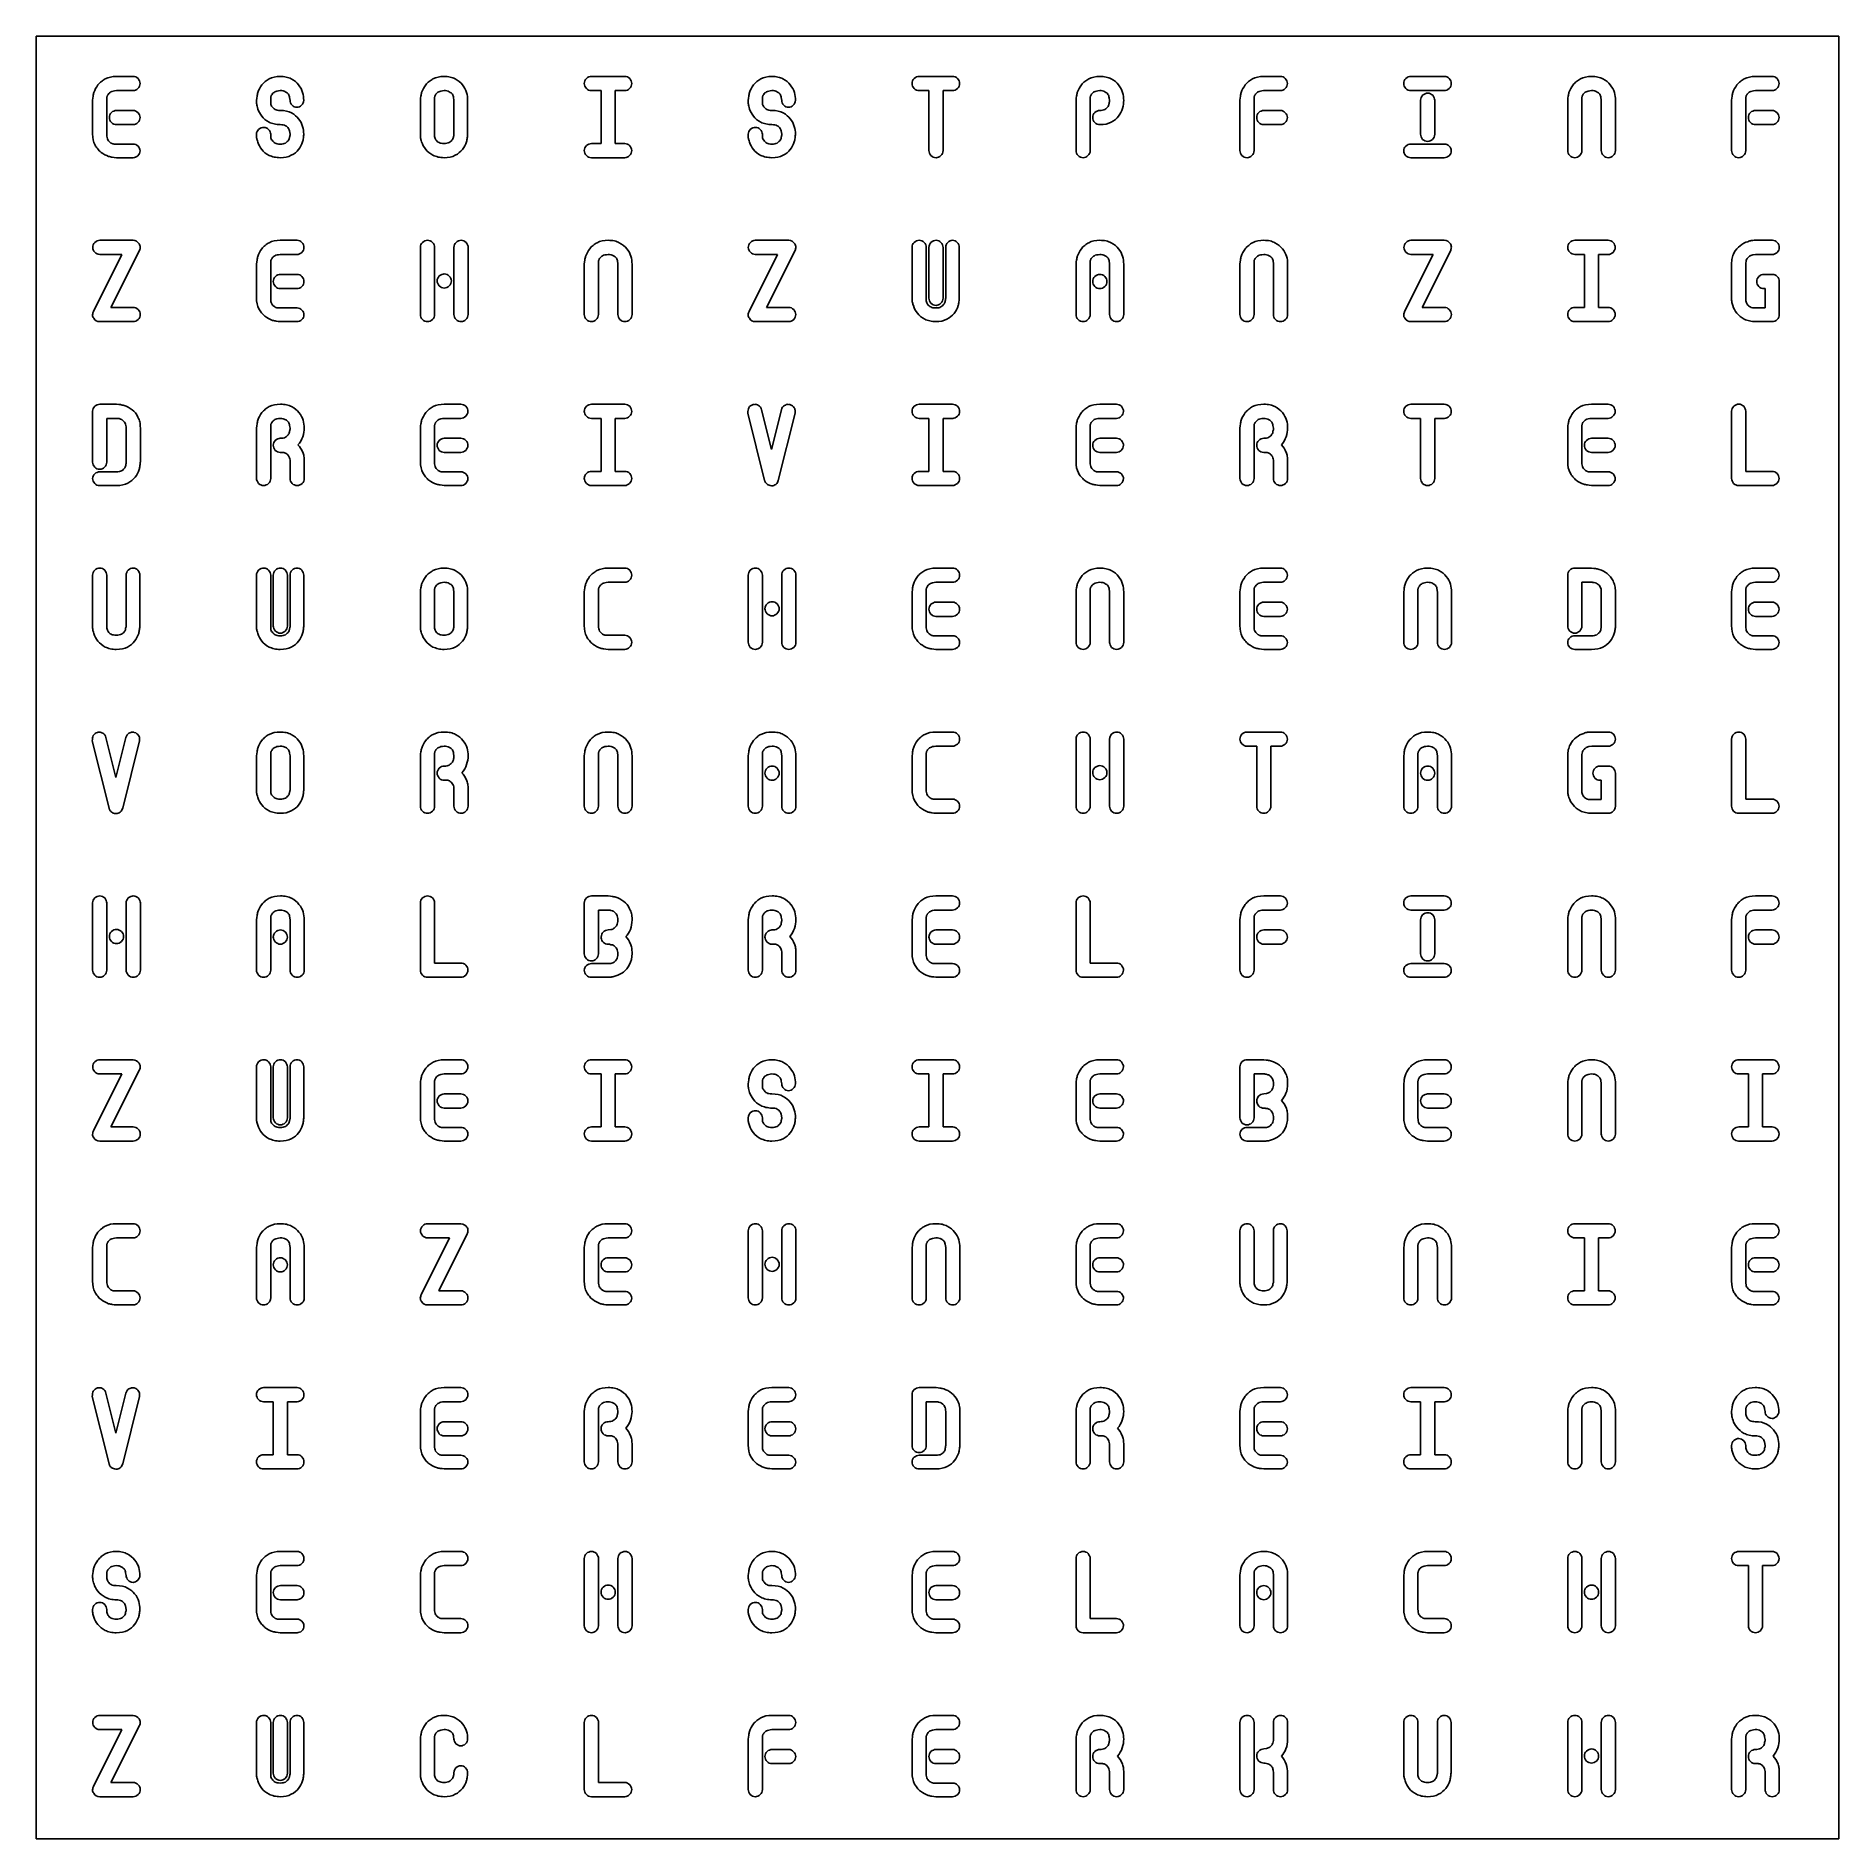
# Model space of a CAD drawing. Header units: metres. Extents: x 0 to 220, y 0 to 220.
import ezdxf

# ---------------------------------------------------------------- set-up
doc = ezdxf.new("R2010")
doc.units = ezdxf.units.M

msp = doc.modelspace()

# ---------------------------------------------------------------- linework, layer by layer
for p, q in [((220, 220), (0, 220)), ((0, 220), (0, 0)), ((220, 0), (220, 220)), ((7.15263, 213.355), (7.26889, 213.591)), ((7.26889, 213.591), (7.40263, 213.821)), ((7.40263, 213.821), (7.55389, 214.046)), ((7.55389, 214.046), (7.64738, 214.156)), ((7.64738, 214.156), (7.74788, 214.26)), ((7.74788, 214.26), (7.85539, 214.361)), ((7.85539, 214.361), (7.96988, 214.457)), ((7.96988, 214.457), (8.08832, 214.548)), ((8.08832, 214.548), (8.20663, 214.633)), ((8.20663, 214.633), (8.32483, 214.712)), ((8.32483, 214.712), (8.44289, 214.784)), ((8.44289, 214.784), (8.74132, 214.912)), ((8.74132, 214.912), (9.06764, 215.003)), ((9.06764, 215.003), (9.42183, 215.058)), ((9.42183, 215.058), (9.80389, 215.076)), ((9.80389, 215.076), (11.8459, 215.076)), ((11.8459, 215.076), (12.0133, 215.06)), ((12.1499, 213.411), (12.0004, 213.364)), ((12.0133, 215.06), (12.1686, 215.013)), ((12.2924, 213.491), (12.1499, 213.411)), ((12.1686, 215.013), (12.3118, 214.934)), ((12.4279, 213.601), (12.2924, 213.491)), ((12.3118, 214.934), (12.4429, 214.823)), ((12.5438, 213.734), (12.4279, 213.601)), ((12.4429, 214.823), (12.5522, 214.674)), ((12.6266, 213.879), (12.5438, 213.734)), ((12.5522, 214.674), (12.6304, 214.521)), ((12.6763, 214.036), (12.6266, 213.879)), ((12.6304, 214.521), (12.6772, 214.365)), ((12.6929, 214.205), (12.6763, 214.036)), ((12.6772, 214.365), (12.6929, 214.205)), ((27.1514, 213.338), (27.2671, 213.576)), ((27.2671, 213.576), (27.3999, 213.809)), ((27.3999, 213.809), (27.5499, 214.036)), ((27.5499, 214.036), (27.6433, 214.146)), ((27.6433, 214.146), (27.7434, 214.252)), ((27.7434, 214.252), (27.8503, 214.353)), ((27.8503, 214.353), (27.9639, 214.45)), ((27.9639, 214.45), (28.0814, 214.542)), ((28.0814, 214.542), (28.1989, 214.628)), ((28.1989, 214.628), (28.3164, 214.708)), ((28.3164, 214.708), (28.4339, 214.781)), ((28.4339, 214.781), (28.7311, 214.91)), ((28.7311, 214.91), (29.0559, 215.002)), ((29.0559, 215.002), (29.4081, 215.058)), ((29.4081, 215.058), (29.7879, 215.076)), ((29.7879, 215.076), (29.9845, 215.071)), ((29.9845, 215.071), (30.1741, 215.057)), ((30.1741, 215.057), (30.3569, 215.033)), ((30.3569, 215.033), (30.5329, 214.999)), ((30.5329, 214.999), (30.6998, 214.957)), ((30.6998, 214.957), (30.8546, 214.907)), ((30.8546, 214.907), (30.9973, 214.849)), ((30.9973, 214.849), (31.1279, 214.783)), ((31.1279, 214.783), (31.4068, 214.622)), ((31.4068, 214.622), (31.6494, 214.445)), ((31.6494, 214.445), (31.8557, 214.252)), ((31.8557, 214.252), (32.0259, 214.044)), ((32.0259, 214.044), (32.1973, 213.819)), ((32.1973, 213.819), (32.3384, 213.588)), ((32.3384, 213.588), (32.4492, 213.354)), ((47.1514, 213.355), (47.2671, 213.591)), ((47.2671, 213.591), (47.3999, 213.821)), ((47.3999, 213.821), (47.5499, 214.046)), ((47.5499, 214.046), (47.6433, 214.156)), ((47.6433, 214.156), (47.7434, 214.26)), ((47.7434, 214.26), (47.8503, 214.361)), ((47.8503, 214.361), (47.9639, 214.457)), ((47.9639, 214.457), (48.0814, 214.548)), ((48.0814, 214.548), (48.1989, 214.633)), ((48.1989, 214.633), (48.3164, 214.712)), ((48.3164, 214.712), (48.4339, 214.784)), ((48.4339, 214.784), (48.7311, 214.912)), ((48.7311, 214.912), (49.0559, 215.003)), ((49.0559, 215.003), (49.4081, 215.058)), ((49.4081, 215.058), (49.7879, 215.076)), ((49.7879, 215.076), (49.9845, 215.071)), ((49.9845, 215.071), (50.1741, 215.057)), ((50.1741, 215.057), (50.3569, 215.033)), ((50.3569, 215.033), (50.5329, 214.999)), ((50.5329, 214.999), (50.6998, 214.957)), ((50.6998, 214.957), (50.8546, 214.907)), ((50.8546, 214.907), (50.9973, 214.85)), ((50.9973, 214.85), (51.1279, 214.784)), ((51.1279, 214.784), (51.4068, 214.623)), ((51.4068, 214.623), (51.6494, 214.447)), ((51.6494, 214.447), (51.8557, 214.254)), ((51.8557, 214.254), (52.0259, 214.046)), ((52.0259, 214.046), (52.1973, 213.822)), ((52.1973, 213.822), (52.3384, 213.592)), ((52.3384, 213.592), (52.4492, 213.359)), ((66.9009, 214.205), (66.9165, 214.381)), ((66.9166, 214.047), (66.9009, 214.205)), ((66.9165, 214.381), (66.9634, 214.542)), ((66.9636, 213.896), (66.9166, 214.047)), ((66.9634, 214.542), (67.0415, 214.69)), ((67.0421, 213.752), (66.9636, 213.896)), ((67.0415, 214.69), (67.1509, 214.823)), ((67.1519, 213.615), (67.0421, 213.752)), ((67.1509, 214.823), (67.2986, 214.934)), ((67.2843, 213.498), (67.1519, 213.615)), ((67.4306, 213.415), (67.2843, 213.498)), ((67.2986, 214.934), (67.4496, 215.013)), ((67.5908, 213.365), (67.4306, 213.415)), ((67.4496, 215.013), (67.6041, 215.06)), ((67.6041, 215.06), (67.7619, 215.076)), ((67.7619, 215.076), (71.8459, 215.076)), ((71.8459, 215.076), (72.0133, 215.06)), ((72.1579, 213.411), (72.0104, 213.364)), ((72.0133, 215.06), (72.1686, 215.013)), ((72.2984, 213.491), (72.1579, 213.411)), ((72.1686, 215.013), (72.3118, 214.934)), ((72.4319, 213.601), (72.2984, 213.491)), ((72.3118, 214.934), (72.4429, 214.823)), ((72.5461, 213.734), (72.4319, 213.601)), ((72.4429, 214.823), (72.5522, 214.674)), ((72.6276, 213.879), (72.5461, 213.734)), ((72.5522, 214.674), (72.6304, 214.521)), ((72.6766, 214.036), (72.6276, 213.879)), ((72.6304, 214.521), (72.6772, 214.365)), ((72.6929, 214.205), (72.6766, 214.036)), ((72.6772, 214.365), (72.6929, 214.205)), ((87.1514, 213.338), (87.2671, 213.576)), ((87.2671, 213.576), (87.3999, 213.809)), ((87.3999, 213.809), (87.5499, 214.036)), ((87.5499, 214.036), (87.6433, 214.146)), ((87.6433, 214.146), (87.7434, 214.252)), ((87.7434, 214.252), (87.8503, 214.353)), ((87.8503, 214.353), (87.9639, 214.45)), ((87.9639, 214.45), (88.0814, 214.542)), ((88.0814, 214.542), (88.1989, 214.628)), ((88.1989, 214.628), (88.3164, 214.708)), ((88.3164, 214.708), (88.4339, 214.781)), ((88.4339, 214.781), (88.7311, 214.91)), ((88.7311, 214.91), (89.0559, 215.002)), ((89.0559, 215.002), (89.4081, 215.058)), ((89.4081, 215.058), (89.7879, 215.076)), ((89.7879, 215.076), (89.9845, 215.071)), ((89.9845, 215.071), (90.1741, 215.057)), ((90.1741, 215.057), (90.3569, 215.033)), ((90.3569, 215.033), (90.5329, 214.999)), ((90.5329, 214.999), (90.6998, 214.957)), ((90.6998, 214.957), (90.8546, 214.907)), ((90.8546, 214.907), (90.9973, 214.849)), ((90.9973, 214.849), (91.1279, 214.783)), ((91.1279, 214.783), (91.4068, 214.622)), ((91.4068, 214.622), (91.6494, 214.445)), ((91.6494, 214.445), (91.8557, 214.252)), ((91.8557, 214.252), (92.0259, 214.044)), ((92.0259, 214.044), (92.1973, 213.819)), ((92.1973, 213.819), (92.3384, 213.588)), ((92.3384, 213.588), (92.4492, 213.354)), ((106.901, 214.205), (106.917, 214.381)), ((106.917, 214.047), (106.901, 214.205)), ((106.917, 214.381), (106.963, 214.542)), ((106.964, 213.896), (106.917, 214.047)), ((106.963, 214.542), (107.042, 214.69)), ((107.042, 213.752), (106.964, 213.896)), ((107.042, 214.69), (107.151, 214.823)), ((107.152, 213.615), (107.042, 213.752)), ((107.151, 214.823), (107.299, 214.934)), ((107.284, 213.498), (107.152, 213.615)), ((107.431, 213.415), (107.284, 213.498)), ((107.299, 214.934), (107.45, 215.013)), ((107.591, 213.365), (107.431, 213.415)), ((107.45, 215.013), (107.604, 215.06)), ((107.604, 215.06), (107.762, 215.076)), ((107.762, 215.076), (111.846, 215.076)), ((111.846, 215.076), (112.013, 215.06)), ((112.158, 213.411), (112.01, 213.364)), ((112.013, 215.06), (112.169, 215.013)), ((112.298, 213.491), (112.158, 213.411)), ((112.169, 215.013), (112.312, 214.934)), ((112.432, 213.601), (112.298, 213.491)), ((112.312, 214.934), (112.443, 214.823)), ((112.546, 213.734), (112.432, 213.601)), ((112.443, 214.823), (112.552, 214.674)), ((112.628, 213.879), (112.546, 213.734)), ((112.552, 214.674), (112.63, 214.521)), ((112.677, 214.036), (112.628, 213.879)), ((112.63, 214.521), (112.677, 214.365)), ((112.677, 214.365), (112.693, 214.205)), ((112.693, 214.205), (112.677, 214.036)), ((127.154, 213.355), (127.271, 213.591)), ((127.271, 213.591), (127.405, 213.821)), ((127.405, 213.821), (127.557, 214.046)), ((127.557, 214.046), (127.651, 214.156)), ((127.651, 214.156), (127.753, 214.26)), ((127.753, 214.26), (127.861, 214.361)), ((127.861, 214.361), (127.976, 214.457)), ((127.976, 214.457), (128.095, 214.548)), ((128.095, 214.548), (128.214, 214.633)), ((128.214, 214.633), (128.332, 214.712)), ((128.332, 214.712), (128.451, 214.784)), ((128.451, 214.784), (128.751, 214.912)), ((128.751, 214.912), (129.08, 215.003)), ((129.08, 215.003), (129.436, 215.058)), ((129.436, 215.058), (129.82, 215.076)), ((129.82, 215.076), (130.019, 215.071)), ((130.019, 215.071), (130.211, 215.057)), ((130.211, 215.057), (130.396, 215.032)), ((130.396, 215.032), (130.574, 214.998)), ((130.574, 214.998), (130.742, 214.956)), ((130.742, 214.956), (130.899, 214.905)), ((130.899, 214.905), (131.043, 214.847)), ((131.043, 214.847), (131.175, 214.781)), ((131.175, 214.781), (131.457, 214.619)), ((131.457, 214.619), (131.702, 214.44)), ((131.702, 214.44), (131.911, 214.246)), ((131.911, 214.246), (132.083, 214.036)), ((132.083, 214.036), (132.256, 213.809)), ((132.256, 213.809), (132.399, 213.577)), ((132.399, 213.577), (132.511, 213.342)), ((147.153, 213.355), (147.269, 213.591)), ((147.269, 213.591), (147.403, 213.821)), ((147.403, 213.821), (147.554, 214.046)), ((147.554, 214.046), (147.647, 214.156)), ((147.647, 214.156), (147.748, 214.26)), ((147.748, 214.26), (147.855, 214.361)), ((147.855, 214.361), (147.97, 214.457)), ((147.97, 214.457), (148.088, 214.548)), ((148.088, 214.548), (148.207, 214.633)), ((148.207, 214.633), (148.325, 214.712)), ((148.325, 214.712), (148.443, 214.784)), ((148.443, 214.784), (148.741, 214.912)), ((148.741, 214.912), (149.068, 215.003)), ((149.068, 215.003), (149.422, 215.058)), ((149.422, 215.058), (149.804, 215.076)), ((149.804, 215.076), (151.846, 215.076)), ((151.846, 215.076), (152.013, 215.06)), ((152.15, 213.411), (152, 213.364)), ((152.013, 215.06), (152.169, 215.013)), ((152.292, 213.491), (152.15, 213.411)), ((152.169, 215.013), (152.312, 214.934)), ((152.428, 213.601), (152.292, 213.491)), ((152.312, 214.934), (152.443, 214.823)), ((152.544, 213.734), (152.428, 213.601)), ((152.443, 214.823), (152.552, 214.674)), ((152.627, 213.879), (152.544, 213.734)), ((152.552, 214.674), (152.63, 214.521)), ((152.676, 214.036), (152.627, 213.879)), ((152.63, 214.521), (152.677, 214.365)), ((152.693, 214.205), (152.676, 214.036)), ((152.677, 214.365), (152.693, 214.205)), ((166.901, 214.205), (166.917, 214.381)), ((166.917, 214.047), (166.901, 214.205)), ((166.917, 214.381), (166.963, 214.542)), ((166.963, 213.896), (166.917, 214.047)), ((166.963, 214.542), (167.042, 214.69)), ((167.042, 213.752), (166.963, 213.896)), ((167.042, 214.69), (167.151, 214.823)), ((167.151, 213.615), (167.042, 213.752)), ((167.151, 214.823), (167.299, 214.934)), ((167.283, 213.498), (167.151, 213.615)), ((167.429, 213.415), (167.283, 213.498)), ((167.299, 214.934), (167.45, 215.013)), ((167.588, 213.365), (167.429, 213.415)), ((167.45, 215.013), (167.604, 215.06)), ((167.604, 215.06), (167.762, 215.076)), ((167.762, 215.076), (171.846, 215.076)), ((171.846, 215.076), (172.013, 215.06)), ((172.151, 213.411), (172.002, 213.364)), ((172.013, 215.06), (172.169, 215.013)), ((172.293, 213.491), (172.151, 213.411)), ((172.169, 215.013), (172.312, 214.934)), ((172.429, 213.601), (172.293, 213.491)), ((172.312, 214.934), (172.443, 214.823)), ((172.544, 213.734), (172.429, 213.601)), ((172.443, 214.823), (172.552, 214.674)), ((172.627, 213.879), (172.544, 213.734)), ((172.552, 214.674), (172.63, 214.521)), ((172.676, 214.036), (172.627, 213.879)), ((172.63, 214.521), (172.677, 214.365)), ((172.693, 214.205), (172.676, 214.036)), ((172.677, 214.365), (172.693, 214.205)), ((187.154, 213.355), (187.271, 213.591)), ((187.271, 213.591), (187.405, 213.821)), ((187.405, 213.821), (187.557, 214.046)), ((187.557, 214.046), (187.651, 214.156)), ((187.651, 214.156), (187.753, 214.26)), ((187.753, 214.26), (187.861, 214.361)), ((187.861, 214.361), (187.976, 214.457)), ((187.976, 214.457), (188.095, 214.548)), ((188.095, 214.548), (188.214, 214.633)), ((188.214, 214.633), (188.332, 214.712)), ((188.332, 214.712), (188.451, 214.784)), ((188.451, 214.784), (188.751, 214.912)), ((188.751, 214.912), (189.08, 215.003)), ((189.08, 215.003), (189.436, 215.058)), ((189.436, 215.058), (189.82, 215.076)), ((189.82, 215.076), (190.019, 215.071)), ((190.019, 215.071), (190.211, 215.057)), ((190.211, 215.057), (190.396, 215.033)), ((190.396, 215.033), (190.574, 214.999)), ((190.574, 214.999), (190.742, 214.957)), ((190.742, 214.957), (190.899, 214.907)), ((190.899, 214.907), (191.043, 214.85)), ((191.043, 214.85), (191.175, 214.784)), ((191.175, 214.784), (191.457, 214.623)), ((191.457, 214.623), (191.702, 214.447)), ((191.702, 214.447), (191.911, 214.254)), ((191.911, 214.254), (192.083, 214.046)), ((192.083, 214.046), (192.256, 213.822)), ((192.256, 213.822), (192.399, 213.592)), ((192.399, 213.592), (192.511, 213.359)), ((207.153, 213.355), (207.269, 213.591)), ((207.269, 213.591), (207.403, 213.821)), ((207.403, 213.821), (207.554, 214.046)), ((207.554, 214.046), (207.647, 214.156)), ((207.647, 214.156), (207.748, 214.26)), ((207.748, 214.26), (207.855, 214.361)), ((207.855, 214.361), (207.97, 214.457)), ((207.97, 214.457), (208.088, 214.548)), ((208.088, 214.548), (208.207, 214.633)), ((208.207, 214.633), (208.325, 214.712)), ((208.325, 214.712), (208.443, 214.784)), ((208.443, 214.784), (208.741, 214.912)), ((208.741, 214.912), (209.068, 215.003)), ((209.068, 215.003), (209.422, 215.058)), ((209.422, 215.058), (209.804, 215.076)), ((209.804, 215.076), (211.846, 215.076)), ((211.846, 215.076), (212.013, 215.06)), ((212.15, 213.411), (212, 213.364)), ((212.013, 215.06), (212.169, 215.013)), ((212.292, 213.491), (212.15, 213.411)), ((212.169, 215.013), (212.312, 214.934)), ((212.428, 213.601), (212.292, 213.491)), ((212.312, 214.934), (212.443, 214.823)), ((212.544, 213.734), (212.428, 213.601)), ((212.443, 214.823), (212.552, 214.674)), ((212.627, 213.879), (212.544, 213.734)), ((212.552, 214.674), (212.63, 214.521)), ((212.676, 214.036), (212.627, 213.879)), ((212.63, 214.521), (212.677, 214.365)), ((212.693, 214.205), (212.676, 214.036)), ((212.677, 214.365), (212.693, 214.205)), ((6.90088, 212.168), (6.93039, 212.432)), ((6.90088, 208.064), (6.90088, 212.168)), ((6.93039, 212.432), (6.96289, 212.669)), ((6.96289, 212.669), (6.9817, 212.781)), ((6.9817, 212.781), (7.00314, 212.892)), ((7.00314, 212.892), (7.02721, 213.003)), ((7.02721, 213.003), (7.05389, 213.114)), ((7.05389, 213.114), (7.15263, 213.355)), ((8.63719, 212.527), (8.62889, 212.478)), ((8.62889, 212.478), (8.62889, 207.999)), ((8.64813, 212.576), (8.63719, 212.527)), ((8.6617, 212.625), (8.64813, 212.576)), ((8.67789, 212.674), (8.6617, 212.625)), ((8.69838, 212.724), (8.67789, 212.674)), ((8.72488, 212.776), (8.69838, 212.724)), ((8.75739, 212.83), (8.72488, 212.776)), ((8.79588, 212.885), (8.75739, 212.83)), ((8.86932, 212.978), (8.79588, 212.885)), ((8.95064, 213.06), (8.86932, 212.978)), ((9.03983, 213.132), (8.95064, 213.06)), ((9.13689, 213.193), (9.03983, 213.132)), ((9.25395, 213.245), (9.13689, 213.193)), ((9.40314, 213.288), (9.25395, 213.245)), ((9.58444, 213.323), (9.40314, 213.288)), ((9.79788, 213.348), (9.58444, 213.323)), ((11.8439, 213.348), (9.79788, 213.348)), ((12.0004, 213.364), (11.8439, 213.348)), ((26.9009, 212.139), (26.9304, 212.406)), ((26.9026, 212.016), (26.9009, 212.139)), ((26.9076, 211.898), (26.9026, 212.016)), ((26.9161, 211.787), (26.9076, 211.898)), ((26.9279, 211.682), (26.9161, 211.787)), ((26.9475, 211.568), (26.9279, 211.682)), ((26.9304, 212.406), (26.9629, 212.645)), ((26.9784, 211.43), (26.9475, 211.568)), ((26.9629, 212.645), (26.9816, 212.758)), ((27.0205, 211.266), (26.9784, 211.43)), ((26.9816, 212.758), (27.0029, 212.87)), ((27.0029, 212.87), (27.0266, 212.983)), ((27.0739, 211.078), (27.0205, 211.266)), ((27.0266, 212.983), (27.0529, 213.095)), ((27.0529, 213.095), (27.1514, 213.338)), ((28.6371, 212.526), (28.6289, 212.477)), ((28.6289, 212.477), (28.6289, 211.788)), ((28.6289, 211.788), (28.6651, 211.663)), ((28.6479, 212.575), (28.6371, 212.526)), ((28.6611, 212.624), (28.6479, 212.575)), ((28.6769, 212.673), (28.6611, 212.624)), ((28.6651, 211.663), (28.7049, 211.553)), ((28.6974, 212.724), (28.6769, 212.673)), ((28.7241, 212.775), (28.6974, 212.724)), ((28.7049, 211.553), (28.7481, 211.459)), ((28.7569, 212.829), (28.7241, 212.775)), ((28.7481, 211.459), (28.7949, 211.38)), ((28.7959, 212.884), (28.7569, 212.829)), ((28.7949, 211.38), (28.8751, 211.274)), ((28.8688, 212.977), (28.7959, 212.884)), ((28.9496, 213.06), (28.8688, 212.977)), ((28.8751, 211.274), (28.9639, 211.181)), ((29.0383, 213.132), (28.9496, 213.06)), ((29.1349, 213.193), (29.0383, 213.132)), ((29.2519, 213.245), (29.1349, 213.193)), ((29.4009, 213.288), (29.2519, 213.245)), ((29.5819, 213.323), (29.4009, 213.288)), ((29.7949, 213.348), (29.5819, 213.323)), ((29.9798, 213.339), (29.7949, 213.348)), ((30.1454, 213.31), (29.9798, 213.339)), ((30.2917, 213.262), (30.1454, 213.31)), ((30.5417, 213.13), (30.2917, 213.262)), ((30.6464, 213.057), (30.5417, 213.13)), ((30.7327, 212.977), (30.6464, 213.057)), ((30.8009, 212.89), (30.7327, 212.977)), ((30.8534, 212.798), (30.8009, 212.89)), ((30.8929, 212.7), (30.8534, 212.798)), ((30.9194, 212.597), (30.8929, 212.7)), ((30.9329, 212.488), (30.9194, 212.597)), ((30.9969, 212.155), (30.9329, 212.488)), ((31.0121, 211.999), (30.9969, 212.155)), ((31.0576, 211.85), (31.0121, 211.999)), ((31.1336, 211.708), (31.0576, 211.85)), ((31.2399, 211.572), (31.1336, 211.708)), ((31.3686, 211.457), (31.2399, 211.572)), ((31.5109, 211.375), (31.3686, 211.457)), ((31.6666, 211.326), (31.5109, 211.375)), ((31.8359, 211.309), (31.6666, 211.326)), ((31.988, 211.325), (31.8359, 211.309)), ((32.1334, 211.372), (31.988, 211.325)), ((32.272, 211.45), (32.1334, 211.372)), ((32.4039, 211.56), (32.272, 211.45)), ((32.5163, 211.692), (32.4039, 211.56)), ((32.4492, 213.354), (32.5299, 213.115)), ((32.5966, 211.836), (32.5163, 211.692)), ((32.5299, 213.115), (32.5872, 212.875)), ((32.5872, 212.875), (32.6281, 212.636)), ((32.6448, 211.992), (32.5966, 211.836)), ((32.6281, 212.636), (32.6527, 212.398)), ((32.6609, 212.16), (32.6448, 211.992)), ((32.6527, 212.398), (32.6609, 212.16)), ((46.9009, 212.168), (46.9304, 212.432)), ((46.9009, 208.064), (46.9009, 212.168)), ((46.9304, 212.432), (46.9629, 212.669)), ((46.9629, 212.669), (46.9816, 212.781)), ((46.9816, 212.781), (47.0029, 212.892)), ((47.0029, 212.892), (47.0266, 213.003)), ((47.0266, 213.003), (47.0529, 213.114)), ((47.0529, 213.114), (47.1514, 213.355)), ((48.6371, 212.539), (48.6289, 212.49)), ((48.6289, 212.49), (48.6289, 207.742)), ((48.6479, 212.587), (48.6371, 212.539)), ((48.6611, 212.635), (48.6479, 212.587)), ((48.6769, 212.683), (48.6611, 212.635)), ((48.6974, 212.733), (48.6769, 212.683)), ((48.7241, 212.784), (48.6974, 212.733)), ((48.7569, 212.837), (48.7241, 212.784)), ((48.7959, 212.891), (48.7569, 212.837)), ((48.8688, 212.983), (48.7959, 212.891)), ((48.9496, 213.064), (48.8688, 212.983)), ((49.0383, 213.135), (48.9496, 213.064)), ((49.1349, 213.195), (49.0383, 213.135)), ((49.2519, 213.246), (49.1349, 213.195)), ((49.4009, 213.289), (49.2519, 213.246)), ((49.5819, 213.323), (49.4009, 213.289)), ((49.7949, 213.348), (49.5819, 213.323)), ((49.9798, 213.339), (49.7949, 213.348)), ((50.1454, 213.31), (49.9798, 213.339)), ((50.2917, 213.263), (50.1454, 213.31)), ((50.5417, 213.13), (50.2917, 213.263)), ((50.6464, 213.057), (50.5417, 213.13)), ((50.7327, 212.978), (50.6464, 213.057)), ((50.8009, 212.891), (50.7327, 212.978)), ((50.8534, 212.799), (50.8009, 212.891)), ((50.8929, 212.701), (50.8534, 212.799)), ((50.9194, 212.598), (50.8929, 212.701)), ((50.9329, 212.49), (50.9194, 212.598)), ((50.9969, 212.158), (50.9329, 212.49)), ((50.9969, 208.074), (50.9969, 212.158)), ((52.4492, 213.359), (52.5299, 213.121)), ((52.5299, 213.121), (52.5872, 212.882)), ((52.5872, 212.882), (52.6281, 212.643)), ((52.6281, 212.643), (52.6527, 212.405)), ((52.6527, 212.405), (52.6609, 212.168)), ((52.6609, 212.168), (52.6609, 208.064)), ((67.7649, 213.348), (67.5908, 213.365)), ((68.9489, 213.348), (67.7649, 213.348)), ((68.9489, 206.884), (68.9489, 213.348)), ((71.8559, 213.348), (70.6769, 213.348)), ((70.6769, 213.348), (70.6769, 206.884)), ((72.0104, 213.364), (71.8559, 213.348)), ((86.9009, 212.139), (86.9304, 212.406)), ((86.9026, 212.016), (86.9009, 212.139)), ((86.9076, 211.898), (86.9026, 212.016)), ((86.9161, 211.787), (86.9076, 211.898)), ((86.9279, 211.682), (86.9161, 211.787)), ((86.9475, 211.568), (86.9279, 211.682)), ((86.9304, 212.406), (86.9629, 212.645)), ((86.9784, 211.43), (86.9475, 211.568)), ((86.9629, 212.645), (86.9816, 212.758)), ((87.0205, 211.266), (86.9784, 211.43)), ((86.9816, 212.758), (87.0029, 212.87)), ((87.0029, 212.87), (87.0266, 212.983)), ((87.0739, 211.078), (87.0205, 211.266)), ((87.0266, 212.983), (87.0529, 213.095)), ((87.0529, 213.095), (87.1514, 213.338)), ((88.6371, 212.526), (88.6289, 212.477)), ((88.6289, 212.477), (88.6289, 211.788)), ((88.6289, 211.788), (88.6651, 211.663)), ((88.6479, 212.575), (88.6371, 212.526)), ((88.6611, 212.624), (88.6479, 212.575)), ((88.6769, 212.673), (88.6611, 212.624)), ((88.6651, 211.663), (88.7049, 211.553)), ((88.6974, 212.724), (88.6769, 212.673)), ((88.7241, 212.775), (88.6974, 212.724)), ((88.7049, 211.553), (88.7481, 211.459)), ((88.7569, 212.829), (88.7241, 212.775)), ((88.7481, 211.459), (88.7949, 211.38)), ((88.7959, 212.884), (88.7569, 212.829)), ((88.7949, 211.38), (88.8751, 211.274)), ((88.8688, 212.977), (88.7959, 212.884)), ((88.9496, 213.06), (88.8688, 212.977)), ((88.8751, 211.274), (88.9639, 211.181)), ((89.0383, 213.132), (88.9496, 213.06)), ((89.1349, 213.193), (89.0383, 213.132)), ((89.2519, 213.245), (89.1349, 213.193)), ((89.4009, 213.288), (89.2519, 213.245)), ((89.5819, 213.323), (89.4009, 213.288)), ((89.7949, 213.348), (89.5819, 213.323)), ((89.9798, 213.339), (89.7949, 213.348)), ((90.1454, 213.31), (89.9798, 213.339)), ((90.2917, 213.262), (90.1454, 213.31)), ((90.5417, 213.13), (90.2917, 213.262)), ((90.6464, 213.057), (90.5417, 213.13)), ((90.7327, 212.977), (90.6464, 213.057)), ((90.8009, 212.89), (90.7327, 212.977)), ((90.8534, 212.798), (90.8009, 212.89)), ((90.8929, 212.7), (90.8534, 212.798)), ((90.9194, 212.597), (90.8929, 212.7)), ((90.9329, 212.488), (90.9194, 212.597)), ((90.9969, 212.155), (90.9329, 212.488)), ((91.0121, 211.999), (90.9969, 212.155)), ((91.0576, 211.85), (91.0121, 211.999)), ((91.1336, 211.708), (91.0576, 211.85)), ((91.2399, 211.572), (91.1336, 211.708)), ((91.3686, 211.457), (91.2399, 211.572)), ((91.5109, 211.375), (91.3686, 211.457)), ((91.6666, 211.326), (91.5109, 211.375)), ((91.8359, 211.309), (91.6666, 211.326)), ((91.988, 211.325), (91.8359, 211.309)), ((92.1334, 211.372), (91.988, 211.325)), ((92.272, 211.45), (92.1334, 211.372)), ((92.4039, 211.56), (92.272, 211.45)), ((92.5163, 211.692), (92.4039, 211.56)), ((92.4492, 213.354), (92.5299, 213.115)), ((92.5966, 211.836), (92.5163, 211.692)), ((92.5299, 213.115), (92.5872, 212.875)), ((92.5872, 212.875), (92.6281, 212.636)), ((92.6448, 211.992), (92.5966, 211.836)), ((92.6281, 212.636), (92.6527, 212.398)), ((92.6609, 212.16), (92.6448, 211.992)), ((92.6527, 212.398), (92.6609, 212.16)), ((107.765, 213.348), (107.591, 213.365)), ((108.949, 213.348), (107.765, 213.348)), ((108.949, 206.017), (108.949, 213.348)), ((111.856, 213.348), (110.677, 213.348)), ((110.677, 213.348), (110.677, 206.017)), ((112.01, 213.364), (111.856, 213.348)), ((126.901, 212.168), (126.931, 212.432)), ((126.901, 206.019), (126.901, 212.168)), ((126.931, 212.432), (126.964, 212.669)), ((126.964, 212.669), (126.983, 212.781)), ((126.983, 212.781), (127.004, 212.892)), ((127.004, 212.892), (127.028, 213.003)), ((127.028, 213.003), (127.055, 213.114)), ((127.055, 213.114), (127.154, 213.355)), ((128.637, 212.536), (128.629, 212.487)), ((128.629, 212.487), (128.629, 206.017)), ((128.648, 212.584), (128.637, 212.536)), ((128.661, 212.633), (128.648, 212.584)), ((128.677, 212.681), (128.661, 212.633)), ((128.697, 212.731), (128.677, 212.681)), ((128.724, 212.782), (128.697, 212.731)), ((128.757, 212.836), (128.724, 212.782)), ((128.796, 212.89), (128.757, 212.836)), ((128.869, 212.982), (128.796, 212.89)), ((128.95, 213.063), (128.869, 212.982)), ((129.038, 213.135), (128.95, 213.063)), ((129.135, 213.195), (129.038, 213.135)), ((129.252, 213.246), (129.135, 213.195)), ((129.401, 213.289), (129.252, 213.246)), ((129.582, 213.323), (129.401, 213.289)), ((129.795, 213.348), (129.582, 213.323)), ((129.98, 213.339), (129.795, 213.348)), ((130.145, 213.309), (129.98, 213.339)), ((130.292, 213.261), (130.145, 213.309)), ((130.542, 213.127), (130.292, 213.261)), ((130.646, 213.053), (130.542, 213.127)), ((130.551, 211.135), (130.659, 211.227)), ((130.733, 212.972), (130.646, 213.053)), ((130.659, 211.227), (130.747, 211.321)), ((130.801, 212.884), (130.733, 212.972)), ((130.747, 211.321), (130.816, 211.415)), ((130.853, 212.791), (130.801, 212.884)), ((130.816, 211.415), (130.867, 211.51)), ((130.893, 212.691), (130.853, 212.791)), ((130.867, 211.51), (130.904, 211.603)), ((130.919, 212.587), (130.893, 212.691)), ((130.904, 211.603), (130.926, 211.696)), ((130.933, 212.477), (130.919, 212.587)), ((130.926, 211.696), (130.933, 211.788)), ((130.997, 212.139), (130.933, 212.477)), ((130.933, 211.788), (130.961, 211.874)), ((130.961, 211.874), (130.981, 211.96)), ((130.981, 211.96), (130.993, 212.049)), ((130.993, 212.049), (130.997, 212.139)), ((132.511, 213.342), (132.592, 213.101)), ((132.646, 211.441), (132.585, 211.169)), ((132.592, 213.101), (132.65, 212.86)), ((132.69, 211.693), (132.646, 211.441)), ((132.65, 212.86), (132.692, 212.619)), ((132.716, 211.926), (132.69, 211.693)), ((132.692, 212.619), (132.717, 212.379)), ((132.725, 212.139), (132.716, 211.926)), ((132.717, 212.379), (132.725, 212.139)), ((146.901, 212.168), (146.93, 212.432)), ((146.901, 206.019), (146.901, 212.168)), ((146.93, 212.432), (146.963, 212.669)), ((146.963, 212.669), (146.982, 212.781)), ((146.982, 212.781), (147.003, 212.892)), ((147.003, 212.892), (147.027, 213.003)), ((147.027, 213.003), (147.054, 213.114)), ((147.054, 213.114), (147.153, 213.355)), ((148.637, 212.536), (148.629, 212.487)), ((148.629, 212.487), (148.629, 206.017)), ((148.648, 212.584), (148.637, 212.536)), ((148.662, 212.633), (148.648, 212.584)), ((148.678, 212.681), (148.662, 212.633)), ((148.698, 212.731), (148.678, 212.681)), ((148.725, 212.782), (148.698, 212.731)), ((148.757, 212.836), (148.725, 212.782)), ((148.796, 212.89), (148.757, 212.836)), ((148.869, 212.982), (148.796, 212.89)), ((148.951, 213.063), (148.869, 212.982)), ((149.04, 213.135), (148.951, 213.063)), ((149.137, 213.195), (149.04, 213.135)), ((149.254, 213.246), (149.137, 213.195)), ((149.403, 213.289), (149.254, 213.246)), ((149.584, 213.323), (149.403, 213.289)), ((149.798, 213.348), (149.584, 213.323)), ((151.844, 213.348), (149.798, 213.348)), ((152, 213.364), (151.844, 213.348)), ((167.762, 213.348), (167.588, 213.365)), ((171.846, 213.348), (167.762, 213.348)), ((168.949, 212.157), (168.965, 212.333)), ((168.949, 208.011), (168.949, 212.157)), ((168.965, 212.333), (169.012, 212.494)), ((169.012, 212.494), (169.091, 212.642)), ((169.091, 212.642), (169.202, 212.775)), ((169.202, 212.775), (169.351, 212.886)), ((169.351, 212.886), (169.504, 212.965)), ((169.504, 212.965), (169.66, 213.012)), ((169.66, 213.012), (169.82, 213.028)), ((169.82, 213.028), (169.989, 213.012)), ((169.989, 213.012), (170.146, 212.965)), ((170.146, 212.965), (170.291, 212.886)), ((170.291, 212.886), (170.424, 212.775)), ((170.424, 212.775), (170.535, 212.626)), ((170.535, 212.626), (170.614, 212.473)), ((170.614, 212.473), (170.661, 212.317)), ((170.661, 212.317), (170.677, 212.157)), ((170.677, 212.157), (170.677, 208.011)), ((172.002, 213.364), (171.846, 213.348)), ((186.901, 212.168), (186.931, 212.432)), ((186.901, 206.019), (186.901, 212.168)), ((186.931, 212.432), (186.964, 212.669)), ((186.964, 212.669), (186.983, 212.781)), ((186.983, 212.781), (187.004, 212.892)), ((187.004, 212.892), (187.028, 213.003)), ((187.028, 213.003), (187.055, 213.114)), ((187.055, 213.114), (187.154, 213.355)), ((188.637, 212.536), (188.629, 212.487)), ((188.629, 212.487), (188.629, 206.017)), ((188.648, 212.584), (188.637, 212.536)), ((188.662, 212.633), (188.648, 212.584)), ((188.678, 212.681), (188.662, 212.633)), ((188.698, 212.731), (188.678, 212.681)), ((188.725, 212.782), (188.698, 212.731)), ((188.758, 212.836), (188.725, 212.782)), ((188.797, 212.89), (188.758, 212.836)), ((188.871, 212.982), (188.797, 212.89)), ((188.953, 213.063), (188.871, 212.982)), ((189.042, 213.135), (188.953, 213.063)), ((189.14, 213.195), (189.042, 213.135)), ((189.258, 213.246), (189.14, 213.195)), ((189.408, 213.289), (189.258, 213.246)), ((189.591, 213.323), (189.408, 213.289)), ((189.806, 213.348), (189.591, 213.323)), ((189.992, 213.339), (189.806, 213.348)), ((190.16, 213.31), (189.992, 213.339)), ((190.308, 213.262), (190.16, 213.31)), ((190.561, 213.129), (190.308, 213.262)), ((190.666, 213.056), (190.561, 213.129)), ((190.753, 212.976), (190.666, 213.056)), ((190.822, 212.889), (190.753, 212.976)), ((190.875, 212.797), (190.822, 212.889)), ((190.915, 212.699), (190.875, 212.797)), ((190.941, 212.596), (190.915, 212.699)), ((190.997, 212.154), (190.941, 212.596)), ((190.997, 206.017), (190.997, 212.154)), ((192.511, 213.359), (192.592, 213.121)), ((192.592, 213.121), (192.65, 212.882)), ((192.65, 212.882), (192.692, 212.643)), ((192.692, 212.643), (192.717, 212.405)), ((192.717, 212.405), (192.725, 212.168)), ((192.725, 212.168), (192.725, 206.019)), ((206.901, 212.168), (206.93, 212.432)), ((206.901, 206.019), (206.901, 212.168)), ((206.93, 212.432), (206.963, 212.669)), ((206.963, 212.669), (206.982, 212.781)), ((206.982, 212.781), (207.003, 212.892)), ((207.003, 212.892), (207.027, 213.003)), ((207.027, 213.003), (207.054, 213.114)), ((207.054, 213.114), (207.153, 213.355)), ((208.637, 212.536), (208.629, 212.487)), ((208.629, 212.487), (208.629, 206.017)), ((208.648, 212.584), (208.637, 212.536)), ((208.662, 212.633), (208.648, 212.584)), ((208.678, 212.681), (208.662, 212.633)), ((208.698, 212.731), (208.678, 212.681)), ((208.725, 212.782), (208.698, 212.731)), ((208.757, 212.836), (208.725, 212.782)), ((208.796, 212.89), (208.757, 212.836)), ((208.869, 212.982), (208.796, 212.89)), ((208.951, 213.063), (208.869, 212.982)), ((209.04, 213.135), (208.951, 213.063)), ((209.137, 213.195), (209.04, 213.135)), ((209.254, 213.246), (209.137, 213.195)), ((209.403, 213.289), (209.254, 213.246)), ((209.584, 213.323), (209.403, 213.289)), ((209.798, 213.348), (209.584, 213.323)), ((211.844, 213.348), (209.798, 213.348)), ((212, 213.364), (211.844, 213.348)), ((8.94888, 210.059), (8.96451, 210.229)), ((8.96451, 209.9), (8.94888, 210.059)), ((8.96451, 210.229), (9.01138, 210.386)), ((9.01138, 209.743), (8.96451, 209.9)), ((9.01138, 210.386), (9.08951, 210.531)), ((9.08951, 209.591), (9.01138, 209.743)), ((9.08951, 210.531), (9.19888, 210.663)), ((9.19888, 209.441), (9.08951, 209.591)), ((9.19888, 210.663), (9.34613, 210.774)), ((9.33038, 209.331), (9.19888, 209.441)), ((9.47589, 209.252), (9.33038, 209.331)), ((9.34613, 210.774), (9.49689, 210.853)), ((9.63539, 209.204), (9.47589, 209.252)), ((9.49689, 210.853), (9.65114, 210.9)), ((9.80888, 209.188), (9.63539, 209.204)), ((9.65114, 210.9), (9.80888, 210.916)), ((9.80888, 210.916), (11.8469, 210.916)), ((11.8469, 209.188), (9.80888, 209.188)), ((11.8469, 210.916), (12.0143, 210.9)), ((12.0029, 209.204), (11.8469, 209.188)), ((12.1519, 209.252), (12.0029, 209.204)), ((12.0143, 210.9), (12.1694, 210.849)), ((12.2939, 209.331), (12.1519, 209.252)), ((12.1694, 210.849), (12.3122, 210.766)), ((12.4289, 209.441), (12.2939, 209.331)), ((12.3122, 210.766), (12.4429, 210.649)), ((12.5444, 209.575), (12.4289, 209.441)), ((12.4429, 210.649), (12.5522, 210.512)), ((12.6269, 209.722), (12.5444, 209.575)), ((12.5522, 210.512), (12.6304, 210.368)), ((12.6764, 209.884), (12.6269, 209.722)), ((12.6304, 210.368), (12.6772, 210.217)), ((12.6929, 210.059), (12.6764, 209.884)), ((12.6772, 210.217), (12.6929, 210.059)), ((27.1467, 210.876), (27.0739, 211.078)), ((27.2471, 210.669), (27.1467, 210.876)), ((27.3752, 210.458), (27.2471, 210.669)), ((27.5309, 210.242), (27.3752, 210.458)), ((27.7151, 210.031), (27.5309, 210.242)), ((27.9279, 209.835), (27.7151, 210.031)), ((28.1691, 209.652), (27.9279, 209.835)), ((28.4389, 209.483), (28.1691, 209.652)), ((28.5817, 209.423), (28.4389, 209.483)), ((28.7331, 209.368), (28.5817, 209.423)), ((28.8932, 209.317), (28.7331, 209.368)), ((29.0619, 209.272), (28.8932, 209.317)), ((28.9639, 211.181), (29.0611, 211.102)), ((29.0611, 211.102), (29.1669, 211.035)), ((29.2379, 209.236), (29.0619, 209.272)), ((29.1669, 211.035), (29.2886, 210.983)), ((29.4191, 209.209), (29.2379, 209.236)), ((29.2886, 210.983), (29.4329, 210.946)), ((29.6055, 209.194), (29.4191, 209.209)), ((29.4329, 210.946), (29.5996, 210.924)), ((29.5996, 210.924), (29.7889, 210.916)), ((29.7969, 209.188), (29.6055, 209.194)), ((29.7889, 210.916), (30.1808, 210.897)), ((29.9818, 209.18), (29.7969, 209.188)), ((30.1484, 209.155), (29.9818, 209.18)), ((30.2968, 209.114), (30.1484, 209.155)), ((30.1808, 210.897), (30.5416, 210.84)), ((30.4269, 209.056), (30.2968, 209.114)), ((30.5405, 208.987), (30.4269, 209.056)), ((30.5416, 210.84), (30.8713, 210.745)), ((30.8713, 210.745), (31.1699, 210.612)), ((31.1699, 210.612), (31.4356, 210.454)), ((31.4356, 210.454), (31.6669, 210.284)), ((31.6669, 210.284), (31.8636, 210.102)), ((31.8636, 210.102), (32.0259, 209.908)), ((32.0259, 209.908), (32.1968, 209.689)), ((32.1968, 209.689), (32.3366, 209.459)), ((32.3366, 209.459), (32.4453, 209.219)), ((32.4453, 209.219), (32.5229, 208.968)), ((87.1467, 210.876), (87.0739, 211.078)), ((87.2471, 210.669), (87.1467, 210.876)), ((87.3752, 210.458), (87.2471, 210.669)), ((87.5309, 210.242), (87.3752, 210.458)), ((87.7151, 210.031), (87.5309, 210.242)), ((87.9279, 209.835), (87.7151, 210.031)), ((88.1691, 209.652), (87.9279, 209.835)), ((88.4389, 209.483), (88.1691, 209.652)), ((88.5817, 209.423), (88.4389, 209.483)), ((88.7331, 209.368), (88.5817, 209.423)), ((88.8932, 209.317), (88.7331, 209.368)), ((89.0619, 209.272), (88.8932, 209.317)), ((88.9639, 211.181), (89.0611, 211.102)), ((89.0611, 211.102), (89.1669, 211.035)), ((89.2379, 209.236), (89.0619, 209.272)), ((89.1669, 211.035), (89.2886, 210.983)), ((89.4191, 209.209), (89.2379, 209.236)), ((89.2886, 210.983), (89.4329, 210.946)), ((89.6055, 209.194), (89.4191, 209.209)), ((89.4329, 210.946), (89.5996, 210.924)), ((89.5996, 210.924), (89.7889, 210.916)), ((89.7969, 209.188), (89.6055, 209.194)), ((89.7889, 210.916), (90.1808, 210.897)), ((89.9818, 209.18), (89.7969, 209.188)), ((90.1484, 209.155), (89.9818, 209.18)), ((90.2968, 209.114), (90.1484, 209.155)), ((90.1808, 210.897), (90.5416, 210.84)), ((90.4269, 209.056), (90.2968, 209.114)), ((90.5405, 208.987), (90.4269, 209.056)), ((90.5416, 210.84), (90.8713, 210.745)), ((90.8713, 210.745), (91.1699, 210.612)), ((91.1699, 210.612), (91.4356, 210.454)), ((91.4356, 210.454), (91.6669, 210.284)), ((91.6669, 210.284), (91.8636, 210.102)), ((91.8636, 210.102), (92.0259, 209.908)), ((92.0259, 209.908), (92.1968, 209.689)), ((92.1968, 209.689), (92.3366, 209.459)), ((92.3366, 209.459), (92.4453, 209.219)), ((92.4453, 209.219), (92.5229, 208.968)), ((128.949, 210.059), (128.964, 210.229)), ((128.965, 209.9), (128.949, 210.059)), ((128.964, 210.229), (129.011, 210.386)), ((129.012, 209.743), (128.965, 209.9)), ((129.011, 210.386), (129.088, 210.531)), ((129.091, 209.591), (129.012, 209.743)), ((129.088, 210.531), (129.197, 210.663)), ((129.201, 209.441), (129.091, 209.591)), ((129.197, 210.663), (129.343, 210.774)), ((129.333, 209.331), (129.201, 209.441)), ((129.48, 209.252), (129.333, 209.331)), ((129.343, 210.774), (129.493, 210.853)), ((129.641, 209.204), (129.48, 209.252)), ((129.493, 210.853), (129.646, 210.9)), ((129.816, 209.188), (129.641, 209.204)), ((129.646, 210.9), (129.803, 210.916)), ((129.803, 210.916), (129.986, 210.924)), ((130.212, 209.207), (129.816, 209.188)), ((129.986, 210.924), (130.151, 210.948)), ((130.151, 210.948), (130.296, 210.988)), ((130.574, 209.264), (130.212, 209.207)), ((130.296, 210.988), (130.423, 211.043)), ((130.423, 211.043), (130.551, 211.135)), ((130.904, 209.358), (130.574, 209.264)), ((131.2, 209.49), (130.904, 209.358)), ((131.465, 209.65), (131.2, 209.49)), ((131.702, 209.828), (131.465, 209.65)), ((131.909, 210.023), (131.702, 209.828)), ((132.088, 210.235), (131.909, 210.023)), ((132.242, 210.46), (132.088, 210.235)), ((132.377, 210.69), (132.242, 210.46)), ((132.491, 210.927), (132.377, 210.69)), ((132.585, 211.169), (132.491, 210.927)), ((148.949, 210.059), (148.965, 210.229)), ((148.965, 209.9), (148.949, 210.059)), ((148.965, 210.229), (149.011, 210.386)), ((149.011, 209.743), (148.965, 209.9)), ((149.011, 210.386), (149.09, 210.531)), ((149.09, 209.591), (149.011, 209.743)), ((149.09, 210.531), (149.199, 210.663)), ((149.199, 209.441), (149.09, 209.591)), ((149.199, 210.663), (149.346, 210.774)), ((149.33, 209.331), (149.199, 209.441)), ((149.476, 209.252), (149.33, 209.331)), ((149.346, 210.774), (149.497, 210.853)), ((149.635, 209.204), (149.476, 209.252)), ((149.497, 210.853), (149.651, 210.9)), ((149.809, 209.188), (149.635, 209.204)), ((149.651, 210.9), (149.809, 210.916)), ((149.809, 210.916), (151.847, 210.916)), ((151.847, 209.188), (149.809, 209.188)), ((151.847, 210.916), (152.014, 210.9)), ((152.003, 209.204), (151.847, 209.188)), ((152.152, 209.252), (152.003, 209.204)), ((152.014, 210.9), (152.169, 210.849)), ((152.294, 209.331), (152.152, 209.252)), ((152.169, 210.849), (152.312, 210.766)), ((152.429, 209.441), (152.294, 209.331)), ((152.312, 210.766), (152.443, 210.649)), ((152.544, 209.575), (152.429, 209.441)), ((152.443, 210.649), (152.552, 210.512)), ((152.627, 209.722), (152.544, 209.575)), ((152.552, 210.512), (152.63, 210.368)), ((152.676, 209.884), (152.627, 209.722)), ((152.63, 210.368), (152.677, 210.217)), ((152.693, 210.059), (152.676, 209.884)), ((152.677, 210.217), (152.693, 210.059)), ((208.949, 210.059), (208.965, 210.229)), ((208.965, 209.9), (208.949, 210.059)), ((208.965, 210.229), (209.011, 210.386)), ((209.011, 209.743), (208.965, 209.9)), ((209.011, 210.386), (209.09, 210.531)), ((209.09, 209.591), (209.011, 209.743)), ((209.09, 210.531), (209.199, 210.663)), ((209.199, 209.441), (209.09, 209.591)), ((209.199, 210.663), (209.346, 210.774)), ((209.33, 209.331), (209.199, 209.441)), ((209.476, 209.252), (209.33, 209.331)), ((209.346, 210.774), (209.497, 210.853)), ((209.635, 209.204), (209.476, 209.252)), ((209.497, 210.853), (209.651, 210.9)), ((209.809, 209.188), (209.635, 209.204)), ((209.651, 210.9), (209.809, 210.916)), ((209.809, 210.916), (211.847, 210.916)), ((211.847, 209.188), (209.809, 209.188)), ((211.847, 210.916), (212.014, 210.9)), ((212.003, 209.204), (211.847, 209.188)), ((212.152, 209.252), (212.003, 209.204)), ((212.014, 210.9), (212.169, 210.849)), ((212.294, 209.331), (212.152, 209.252)), ((212.169, 210.849), (212.312, 210.766)), ((212.429, 209.441), (212.294, 209.331)), ((212.312, 210.766), (212.443, 210.649)), ((212.544, 209.575), (212.429, 209.441)), ((212.443, 210.649), (212.552, 210.512)), ((212.627, 209.722), (212.544, 209.575)), ((212.552, 210.512), (212.63, 210.368)), ((212.676, 209.884), (212.627, 209.722)), ((212.63, 210.368), (212.677, 210.217)), ((212.693, 210.059), (212.676, 209.884)), ((212.677, 210.217), (212.693, 210.059)), ((6.91914, 207.682), (6.90088, 208.064)), ((6.97389, 207.327), (6.91914, 207.682)), ((7.06514, 207), (6.97389, 207.327)), ((7.19289, 206.7), (7.06514, 207)), ((8.62889, 207.999), (8.63664, 207.8)), ((8.63664, 207.8), (8.65988, 207.624)), ((8.65988, 207.624), (8.69864, 207.47)), ((8.69864, 207.47), (8.75288, 207.339)), ((8.75288, 207.339), (8.83064, 207.233)), ((8.83064, 207.233), (8.91188, 207.14)), ((8.91188, 207.14), (8.99664, 207.058)), ((8.99664, 207.058), (9.08488, 206.988)), ((9.08488, 206.988), (9.13945, 206.949)), ((9.13945, 206.949), (9.19214, 206.917)), ((9.19214, 206.917), (9.24295, 206.89)), ((9.24295, 206.89), (9.29189, 206.869)), ((9.29189, 206.869), (9.34039, 206.853)), ((9.34039, 206.853), (9.38889, 206.84)), ((9.38889, 206.84), (9.43739, 206.829)), ((9.43739, 206.829), (9.48589, 206.82)), ((9.48589, 206.82), (11.8499, 206.82)), ((11.8499, 206.82), (12.0164, 206.804)), ((12.0164, 206.804), (12.1709, 206.756)), ((26.9009, 208.013), (26.9167, 208.181)), ((26.9026, 207.851), (26.9009, 208.013)), ((26.9076, 207.713), (26.9026, 207.851)), ((26.9161, 207.599), (26.9076, 207.713)), ((26.9279, 207.508), (26.9161, 207.599)), ((26.9167, 208.181), (26.9641, 208.336)), ((26.9462, 207.422), (26.9279, 207.508)), ((26.9731, 207.32), (26.9462, 207.422)), ((26.9641, 208.336), (27.0432, 208.479)), ((27.0087, 207.201), (26.9731, 207.32)), ((27.0529, 207.065), (27.0087, 207.201)), ((27.0432, 208.479), (27.1539, 208.61)), ((27.1405, 206.819), (27.0529, 207.065)), ((27.2514, 206.585), (27.1405, 206.819)), ((27.1539, 208.61), (27.3031, 208.72)), ((27.3031, 208.72), (27.4559, 208.798)), ((27.4559, 208.798), (27.6121, 208.845)), ((27.6121, 208.845), (27.7719, 208.86)), ((27.7719, 208.86), (27.9413, 208.844)), ((27.9413, 208.844), (28.0984, 208.794)), ((28.0984, 208.794), (28.2433, 208.712)), ((28.2433, 208.712), (28.3759, 208.596)), ((28.3759, 208.596), (28.4866, 208.461)), ((28.4866, 208.461), (28.5656, 208.319)), ((28.5656, 208.319), (28.6131, 208.169)), ((28.6131, 208.169), (28.6289, 208.013)), ((28.6289, 208.013), (28.6289, 207.679)), ((28.6289, 207.679), (28.6652, 207.556)), ((28.6652, 207.556), (28.7051, 207.447)), ((28.7051, 207.447), (28.7487, 207.355)), ((28.7487, 207.355), (28.7959, 207.277)), ((28.7959, 207.277), (28.8763, 207.173)), ((28.8763, 207.173), (28.9654, 207.082)), ((28.9654, 207.082), (29.0633, 207.004)), ((29.0633, 207.004), (29.1699, 206.938)), ((29.1699, 206.938), (29.2922, 206.887)), ((29.2922, 206.887), (29.4371, 206.85)), ((29.4371, 206.85), (29.6047, 206.828)), ((29.6047, 206.828), (29.7949, 206.82)), ((29.7949, 206.82), (29.9798, 206.828)), ((29.9798, 206.828), (30.1454, 206.852)), ((30.1454, 206.852), (30.2917, 206.891)), ((30.2917, 206.891), (30.4189, 206.945)), ((30.4189, 206.945), (30.5479, 207.036)), ((30.6384, 208.911), (30.5405, 208.987)), ((30.5479, 207.036), (30.6569, 207.127)), ((30.7205, 208.828), (30.6384, 208.911)), ((30.6569, 207.127), (30.7459, 207.219)), ((30.7869, 208.738), (30.7205, 208.828)), ((30.7459, 207.219), (30.8149, 207.312)), ((30.8402, 208.644), (30.7869, 208.738)), ((30.8149, 207.312), (30.8665, 207.405)), ((30.8824, 208.546), (30.8402, 208.644)), ((30.8665, 207.405), (30.9034, 207.498)), ((30.9133, 208.447), (30.8824, 208.546)), ((30.9034, 207.498), (30.9255, 207.589)), ((30.9969, 208.011), (30.9133, 208.447)), ((30.9255, 207.589), (30.9329, 207.679)), ((30.9329, 207.679), (30.9609, 207.752)), ((30.9609, 207.752), (30.9809, 207.831)), ((30.9809, 207.831), (30.9929, 207.918)), ((30.9929, 207.918), (30.9969, 208.011)), ((32.4295, 206.84), (32.3154, 206.602)), ((32.5229, 207.09), (32.4295, 206.84)), ((32.5229, 208.968), (32.5833, 208.735)), ((32.5495, 207.198), (32.5229, 207.09)), ((32.5744, 207.313), (32.5495, 207.198)), ((32.5975, 207.436), (32.5744, 207.313)), ((32.5833, 208.735), (32.6264, 208.503)), ((32.6189, 207.566), (32.5975, 207.436)), ((32.6373, 207.697), (32.6189, 207.566)), ((32.6264, 208.503), (32.6523, 208.272)), ((32.6504, 207.821), (32.6373, 207.697)), ((32.6582, 207.936), (32.6504, 207.821)), ((32.6523, 208.272), (32.6609, 208.043)), ((32.6609, 208.043), (32.6582, 207.936)), ((46.9026, 207.902), (46.9009, 208.064)), ((46.9076, 207.763), (46.9026, 207.902)), ((46.9161, 207.648), (46.9076, 207.763)), ((46.9279, 207.556), (46.9161, 207.648)), ((46.9462, 207.468), (46.9279, 207.556)), ((46.9731, 207.363), (46.9462, 207.468)), ((47.0087, 207.242), (46.9731, 207.363)), ((47.0529, 207.104), (47.0087, 207.242)), ((47.1405, 206.853), (47.0529, 207.104)), ((47.2514, 206.614), (47.1405, 206.853)), ((48.6289, 207.742), (48.6652, 207.619)), ((48.6652, 207.619), (48.7051, 207.511)), ((48.7051, 207.511), (48.7487, 207.418)), ((48.7487, 207.418), (48.7959, 207.341)), ((48.7959, 207.341), (48.8763, 207.237)), ((48.8763, 207.237), (48.9654, 207.145)), ((48.9654, 207.145), (49.0633, 207.067)), ((49.0633, 207.067), (49.1699, 207.001)), ((49.1699, 207.001), (49.2922, 206.95)), ((49.2922, 206.95), (49.4371, 206.914)), ((49.4371, 206.914), (49.6047, 206.892)), ((49.6047, 206.892), (49.7949, 206.884)), ((49.7949, 206.884), (49.9798, 206.892)), ((49.9798, 206.892), (50.1454, 206.916)), ((50.1454, 206.916), (50.2917, 206.955)), ((50.2917, 206.955), (50.4189, 207.009)), ((50.4189, 207.009), (50.5479, 207.1)), ((50.5479, 207.1), (50.6569, 207.191)), ((50.6569, 207.191), (50.7459, 207.283)), ((50.7459, 207.283), (50.8149, 207.375)), ((50.8149, 207.375), (50.8665, 207.468)), ((50.8665, 207.468), (50.9034, 207.561)), ((50.9034, 207.561), (50.9255, 207.652)), ((50.9255, 207.652), (50.9329, 207.742)), ((50.9329, 207.742), (50.9609, 207.815)), ((50.9609, 207.815), (50.9809, 207.895)), ((50.9809, 207.895), (50.9929, 207.981)), ((50.9929, 207.981), (50.9969, 208.074)), ((52.4295, 206.852), (52.3154, 206.612)), ((52.5229, 207.104), (52.4295, 206.852)), ((52.5495, 207.213), (52.5229, 207.104)), ((52.5744, 207.329), (52.5495, 207.213)), ((52.5975, 207.453), (52.5744, 207.329)), ((52.6189, 207.584), (52.5975, 207.453)), ((52.6373, 207.716), (52.6189, 207.584)), ((52.6504, 207.84), (52.6373, 207.716)), ((52.6582, 207.956), (52.6504, 207.84)), ((52.6609, 208.064), (52.6582, 207.956)), ((67.2997, 206.742), (67.4511, 206.821)), ((67.4511, 206.821), (67.6062, 206.868)), ((67.6062, 206.868), (67.7649, 206.884)), ((67.7649, 206.884), (68.9489, 206.884)), ((70.6769, 206.884), (71.8559, 206.884)), ((71.8559, 206.884), (72.0214, 206.868)), ((72.0214, 206.868), (72.1749, 206.818)), ((72.1749, 206.818), (72.3164, 206.734)), ((86.9009, 208.013), (86.9167, 208.181)), ((86.9026, 207.851), (86.9009, 208.013)), ((86.9076, 207.713), (86.9026, 207.851)), ((86.9161, 207.599), (86.9076, 207.713)), ((86.9279, 207.508), (86.9161, 207.599)), ((86.9167, 208.181), (86.9641, 208.336)), ((86.9462, 207.422), (86.9279, 207.508)), ((86.9731, 207.32), (86.9462, 207.422)), ((86.9641, 208.336), (87.0432, 208.479)), ((87.0087, 207.201), (86.9731, 207.32)), ((87.0529, 207.065), (87.0087, 207.201)), ((87.0432, 208.479), (87.1539, 208.61)), ((87.1405, 206.819), (87.0529, 207.065)), ((87.2514, 206.585), (87.1405, 206.819)), ((87.1539, 208.61), (87.3031, 208.72)), ((87.3031, 208.72), (87.4559, 208.798)), ((87.4559, 208.798), (87.6121, 208.845)), ((87.6121, 208.845), (87.7719, 208.86)), ((87.7719, 208.86), (87.9413, 208.844)), ((87.9413, 208.844), (88.0984, 208.794)), ((88.0984, 208.794), (88.2433, 208.712)), ((88.2433, 208.712), (88.3759, 208.596)), ((88.3759, 208.596), (88.4866, 208.461)), ((88.4866, 208.461), (88.5656, 208.319)), ((88.5656, 208.319), (88.6131, 208.169)), ((88.6131, 208.169), (88.6289, 208.013)), ((88.6289, 208.013), (88.6289, 207.679)), ((88.6289, 207.679), (88.6652, 207.556)), ((88.6652, 207.556), (88.7051, 207.447)), ((88.7051, 207.447), (88.7487, 207.355)), ((88.7487, 207.355), (88.7959, 207.277)), ((88.7959, 207.277), (88.8763, 207.173)), ((88.8763, 207.173), (88.9654, 207.082)), ((88.9654, 207.082), (89.0633, 207.004)), ((89.0633, 207.004), (89.1699, 206.938)), ((89.1699, 206.938), (89.2922, 206.887)), ((89.2922, 206.887), (89.4371, 206.85)), ((89.4371, 206.85), (89.6047, 206.828)), ((89.6047, 206.828), (89.7949, 206.82)), ((89.7949, 206.82), (89.9798, 206.828)), ((89.9798, 206.828), (90.1454, 206.852)), ((90.1454, 206.852), (90.2917, 206.891)), ((90.2917, 206.891), (90.4189, 206.945)), ((90.4189, 206.945), (90.5479, 207.036)), ((90.6384, 208.911), (90.5405, 208.987)), ((90.5479, 207.036), (90.6569, 207.127)), ((90.7205, 208.828), (90.6384, 208.911)), ((90.6569, 207.127), (90.7459, 207.219)), ((90.7869, 208.738), (90.7205, 208.828)), ((90.7459, 207.219), (90.8149, 207.312)), ((90.8402, 208.644), (90.7869, 208.738)), ((90.8149, 207.312), (90.8665, 207.405)), ((90.8824, 208.546), (90.8402, 208.644)), ((90.8665, 207.405), (90.9034, 207.498)), ((90.9133, 208.447), (90.8824, 208.546)), ((90.9034, 207.498), (90.9255, 207.589)), ((90.9969, 208.011), (90.9133, 208.447)), ((90.9255, 207.589), (90.9329, 207.679)), ((90.9329, 207.679), (90.9609, 207.752)), ((90.9609, 207.752), (90.9809, 207.831)), ((90.9809, 207.831), (90.9929, 207.918)), ((90.9929, 207.918), (90.9969, 208.011)), ((92.4295, 206.84), (92.3154, 206.602)), ((92.5229, 207.09), (92.4295, 206.84)), ((92.5229, 208.968), (92.5833, 208.735)), ((92.5495, 207.198), (92.5229, 207.09)), ((92.5744, 207.313), (92.5495, 207.198)), ((92.5975, 207.436), (92.5744, 207.313)), ((92.5833, 208.735), (92.6264, 208.503)), ((92.6189, 207.566), (92.5975, 207.436)), ((92.6373, 207.697), (92.6189, 207.566)), ((92.6264, 208.503), (92.6523, 208.272)), ((92.6504, 207.821), (92.6373, 207.697)), ((92.6582, 207.936), (92.6504, 207.821)), ((92.6523, 208.272), (92.6609, 208.043)), ((92.6609, 208.043), (92.6582, 207.936)), ((167.45, 206.759), (167.604, 206.805)), ((167.604, 206.805), (167.762, 206.82)), ((167.762, 206.82), (171.846, 206.82)), ((168.965, 207.852), (168.949, 208.011)), ((169.012, 207.695), (168.965, 207.852)), ((169.091, 207.543), (169.012, 207.695)), ((169.202, 207.393), (169.091, 207.543)), ((169.335, 207.283), (169.202, 207.393)), ((169.483, 207.204), (169.335, 207.283)), ((169.644, 207.156), (169.483, 207.204)), ((169.82, 207.14), (169.644, 207.156)), ((169.978, 207.156), (169.82, 207.14)), ((170.129, 207.204), (169.978, 207.156)), ((170.273, 207.283), (170.129, 207.204)), ((170.41, 207.393), (170.273, 207.283)), ((170.527, 207.527), (170.41, 207.393)), ((170.61, 207.674), (170.527, 207.527)), ((170.66, 207.836), (170.61, 207.674)), ((170.677, 208.011), (170.66, 207.836)), ((171.846, 206.82), (172.013, 206.804)), ((172.013, 206.804), (172.169, 206.756)), ((7.26538, 206.582), (7.19289, 206.7)), ((7.34389, 206.464), (7.26538, 206.582)), ((7.42839, 206.346), (7.34389, 206.464)), ((7.51889, 206.227), (7.42839, 206.346)), ((7.61501, 206.113), (7.51889, 206.227)), ((7.71539, 206.005), (7.61501, 206.113)), ((7.82001, 205.904), (7.71539, 206.005)), ((7.92889, 205.81), (7.82001, 205.904)), ((8.15352, 205.659), (7.92889, 205.81)), ((8.38339, 205.525), (8.15352, 205.659)), ((8.61852, 205.408), (8.38339, 205.525)), ((8.85889, 205.309), (8.61852, 205.408)), ((8.97032, 205.283), (8.85889, 205.309)), ((9.08163, 205.259), (8.97032, 205.283)), ((9.19283, 205.237), (9.08163, 205.259)), ((9.30389, 205.218), (9.19283, 205.237)), ((9.53989, 205.186), (9.30389, 205.218)), ((9.80389, 205.156), (9.53989, 205.186)), ((11.8459, 205.156), (9.80389, 205.156)), ((12.0019, 205.171), (11.8459, 205.156)), ((12.1511, 205.217), (12.0019, 205.171)), ((12.2934, 205.293), (12.1511, 205.217)), ((12.1709, 206.756), (12.3134, 206.676)), ((12.4289, 205.399), (12.2934, 205.293)), ((12.3134, 206.676), (12.4439, 206.563)), ((12.5444, 205.528), (12.4289, 205.399)), ((12.4439, 206.563), (12.5528, 206.431)), ((12.6269, 205.67), (12.5444, 205.528)), ((12.5528, 206.431), (12.6306, 206.293)), ((12.6764, 205.826), (12.6269, 205.67)), ((12.6306, 206.293), (12.6773, 206.147)), ((12.6929, 205.995), (12.6764, 205.826)), ((12.6773, 206.147), (12.6929, 205.995)), ((27.3855, 206.362), (27.2514, 206.585)), ((27.5429, 206.151), (27.3855, 206.362)), ((27.7257, 205.954), (27.5429, 206.151)), ((27.9351, 205.77), (27.7257, 205.954)), ((28.1712, 205.599), (27.9351, 205.77)), ((28.4339, 205.442), (28.1712, 205.599)), ((28.5762, 205.384), (28.4339, 205.442)), ((28.7271, 205.33), (28.5762, 205.384)), ((28.8867, 205.282), (28.7271, 205.33)), ((29.0549, 205.238), (28.8867, 205.282)), ((29.2305, 205.202), (29.0549, 205.238)), ((29.4111, 205.177), (29.2305, 205.202)), ((29.597, 205.161), (29.4111, 205.177)), ((29.7879, 205.156), (29.597, 205.161)), ((30.1785, 205.174), (29.7879, 205.156)), ((30.5354, 205.229), (30.1785, 205.174)), ((30.8585, 205.319), (30.5354, 205.229)), ((31.1479, 205.446), (30.8585, 205.319)), ((31.4074, 205.599), (31.1479, 205.446)), ((31.6401, 205.769), (31.4074, 205.599)), ((31.8459, 205.955), (31.6401, 205.769)), ((32.0249, 206.157), (31.8459, 205.955)), ((32.1805, 206.374), (32.0249, 206.157)), ((32.3154, 206.602), (32.1805, 206.374)), ((47.3855, 206.386), (47.2514, 206.614)), ((47.5429, 206.171), (47.3855, 206.386)), ((47.7257, 205.97), (47.5429, 206.171)), ((47.9351, 205.782), (47.7257, 205.97)), ((48.1712, 205.608), (47.9351, 205.782)), ((48.4339, 205.448), (48.1712, 205.608)), ((48.5762, 205.388), (48.4339, 205.448)), ((48.7271, 205.334), (48.5762, 205.388)), ((48.8867, 205.284), (48.7271, 205.334)), ((49.0549, 205.239), (48.8867, 205.284)), ((49.2305, 205.203), (49.0549, 205.239)), ((49.4111, 205.177), (49.2305, 205.203)), ((49.597, 205.161), (49.4111, 205.177)), ((49.7879, 205.156), (49.597, 205.161)), ((50.1785, 205.175), (49.7879, 205.156)), ((50.5354, 205.229), (50.1785, 205.175)), ((50.8585, 205.321), (50.5354, 205.229)), ((51.1479, 205.448), (50.8585, 205.321)), ((51.4074, 205.603), (51.1479, 205.448)), ((51.6401, 205.773), (51.4074, 205.603)), ((51.8459, 205.961), (51.6401, 205.773)), ((52.0249, 206.164), (51.8459, 205.961)), ((52.1805, 206.382), (52.0249, 206.164)), ((52.3154, 206.612), (52.1805, 206.382)), ((66.9009, 206.027), (66.9166, 206.197)), ((66.9165, 205.868), (66.9009, 206.027)), ((66.9634, 205.711), (66.9165, 205.868)), ((66.9166, 206.197), (66.9636, 206.354)), ((67.0415, 205.559), (66.9634, 205.711)), ((66.9636, 206.354), (67.0421, 206.499)), ((67.1509, 205.409), (67.0415, 205.559)), ((67.0421, 206.499), (67.1519, 206.631)), ((67.2828, 205.299), (67.1509, 205.409)), ((67.1519, 206.631), (67.2997, 206.742)), ((67.4286, 205.22), (67.2828, 205.299)), ((67.5883, 205.172), (67.4286, 205.22)), ((67.7619, 205.156), (67.5883, 205.172)), ((71.8459, 205.156), (67.7619, 205.156)), ((72.0019, 205.172), (71.8459, 205.156)), ((72.1511, 205.22), (72.0019, 205.172)), ((72.2934, 205.299), (72.1511, 205.22)), ((72.4289, 205.409), (72.2934, 205.299)), ((72.3164, 206.734), (72.4459, 206.617)), ((72.5444, 205.543), (72.4289, 205.409)), ((72.4459, 206.617), (72.5539, 206.48)), ((72.6269, 205.69), (72.5444, 205.543)), ((72.5539, 206.48), (72.6311, 206.336)), ((72.6764, 205.852), (72.6269, 205.69)), ((72.6311, 206.336), (72.6774, 206.185)), ((72.6929, 206.027), (72.6764, 205.852)), ((72.6774, 206.185), (72.6929, 206.027)), ((87.3855, 206.362), (87.2514, 206.585)), ((87.5429, 206.151), (87.3855, 206.362)), ((87.7257, 205.954), (87.5429, 206.151)), ((87.9351, 205.77), (87.7257, 205.954)), ((88.1712, 205.599), (87.9351, 205.77)), ((88.4339, 205.442), (88.1712, 205.599)), ((88.5762, 205.384), (88.4339, 205.442)), ((88.7271, 205.33), (88.5762, 205.384)), ((88.8867, 205.282), (88.7271, 205.33)), ((89.0549, 205.238), (88.8867, 205.282)), ((89.2305, 205.202), (89.0549, 205.238)), ((89.4111, 205.177), (89.2305, 205.202)), ((89.597, 205.161), (89.4111, 205.177)), ((89.7879, 205.156), (89.597, 205.161)), ((90.1785, 205.174), (89.7879, 205.156)), ((90.5354, 205.229), (90.1785, 205.174)), ((90.8585, 205.319), (90.5354, 205.229)), ((91.1479, 205.446), (90.8585, 205.319)), ((91.4074, 205.599), (91.1479, 205.446)), ((91.6401, 205.769), (91.4074, 205.599)), ((91.8459, 205.955), (91.6401, 205.769)), ((92.0249, 206.157), (91.8459, 205.955)), ((92.1805, 206.374), (92.0249, 206.157)), ((92.3154, 206.602), (92.1805, 206.374)), ((108.965, 205.859), (108.949, 206.017)), ((109.012, 205.705), (108.965, 205.859)), ((109.091, 205.554), (109.012, 205.705)), ((109.202, 205.406), (109.091, 205.554)), ((109.335, 205.297), (109.202, 205.406)), ((109.483, 205.219), (109.335, 205.297)), ((109.644, 205.172), (109.483, 205.219)), ((109.82, 205.156), (109.644, 205.172)), ((109.978, 205.172), (109.82, 205.156)), ((110.129, 205.219), (109.978, 205.172)), ((110.273, 205.297), (110.129, 205.219)), ((110.41, 205.406), (110.273, 205.297)), ((110.527, 205.538), (110.41, 205.406)), ((110.61, 205.684), (110.527, 205.538)), ((110.66, 205.844), (110.61, 205.684)), ((110.677, 206.017), (110.66, 205.844)), ((126.917, 205.861), (126.901, 206.019)), ((126.964, 205.706), (126.917, 205.861)), ((127.043, 205.554), (126.964, 205.706)), ((127.154, 205.406), (127.043, 205.554)), ((127.287, 205.297), (127.154, 205.406)), ((127.435, 205.219), (127.287, 205.297)), ((127.596, 205.172), (127.435, 205.219)), ((127.772, 205.156), (127.596, 205.172)), ((127.93, 205.172), (127.772, 205.156)), ((128.081, 205.219), (127.93, 205.172)), ((128.225, 205.297), (128.081, 205.219)), ((128.362, 205.406), (128.225, 205.297)), ((128.479, 205.538), (128.362, 205.406)), ((128.562, 205.684), (128.479, 205.538)), ((128.612, 205.844), (128.562, 205.684)), ((128.629, 206.017), (128.612, 205.844)), ((146.917, 205.861), (146.901, 206.019)), ((146.964, 205.706), (146.917, 205.861)), ((147.043, 205.554), (146.964, 205.706)), ((147.154, 205.406), (147.043, 205.554)), ((147.287, 205.297), (147.154, 205.406)), ((147.435, 205.219), (147.287, 205.297)), ((147.596, 205.172), (147.435, 205.219)), ((147.772, 205.156), (147.596, 205.172)), ((147.93, 205.172), (147.772, 205.156)), ((148.081, 205.219), (147.93, 205.172)), ((148.225, 205.297), (148.081, 205.219)), ((148.362, 205.406), (148.225, 205.297)), ((148.479, 205.538), (148.362, 205.406)), ((148.562, 205.684), (148.479, 205.538)), ((148.612, 205.844), (148.562, 205.684)), ((148.629, 206.017), (148.612, 205.844)), ((166.901, 205.995), (166.917, 206.158)), ((166.917, 205.841), (166.901, 205.995)), ((166.917, 206.158), (166.963, 206.31)), ((166.963, 205.691), (166.917, 205.841)), ((166.963, 206.31), (167.042, 206.449)), ((167.042, 205.544), (166.963, 205.691)), ((167.042, 206.449), (167.151, 206.576)), ((167.151, 205.4), (167.042, 205.544)), ((167.151, 206.576), (167.299, 206.683)), ((167.283, 205.294), (167.151, 205.4)), ((167.429, 205.217), (167.283, 205.294)), ((167.299, 206.683), (167.45, 206.759)), ((167.588, 205.172), (167.429, 205.217)), ((167.762, 205.156), (167.588, 205.172)), ((171.846, 205.156), (167.762, 205.156)), ((172.002, 205.171), (171.846, 205.156)), ((172.151, 205.217), (172.002, 205.171)), ((172.293, 205.293), (172.151, 205.217)), ((172.169, 206.756), (172.312, 206.676)), ((172.429, 205.399), (172.293, 205.293)), ((172.312, 206.676), (172.443, 206.563)), ((172.544, 205.528), (172.429, 205.399)), ((172.443, 206.563), (172.552, 206.431)), ((172.627, 205.67), (172.544, 205.528)), ((172.552, 206.431), (172.63, 206.293)), ((172.676, 205.826), (172.627, 205.67)), ((172.63, 206.293), (172.677, 206.147)), ((172.693, 205.995), (172.676, 205.826)), ((172.677, 206.147), (172.693, 205.995)), ((186.917, 205.861), (186.901, 206.019)), ((186.964, 205.706), (186.917, 205.861)), ((187.043, 205.554), (186.964, 205.706)), ((187.154, 205.406), (187.043, 205.554)), ((187.287, 205.297), (187.154, 205.406)), ((187.435, 205.219), (187.287, 205.297)), ((187.596, 205.172), (187.435, 205.219)), ((187.772, 205.156), (187.596, 205.172)), ((187.93, 205.172), (187.772, 205.156)), ((188.081, 205.219), (187.93, 205.172)), ((188.225, 205.297), (188.081, 205.219)), ((188.362, 205.406), (188.225, 205.297)), ((188.479, 205.538), (188.362, 205.406)), ((188.562, 205.684), (188.479, 205.538)), ((188.612, 205.844), (188.562, 205.684)), ((188.629, 206.017), (188.612, 205.844)), ((191.013, 205.859), (190.997, 206.017)), ((191.06, 205.705), (191.013, 205.859)), ((191.139, 205.554), (191.06, 205.705)), ((191.25, 205.406), (191.139, 205.554)), ((191.383, 205.297), (191.25, 205.406)), ((191.531, 205.219), (191.383, 205.297)), ((191.692, 205.172), (191.531, 205.219)), ((191.868, 205.156), (191.692, 205.172)), ((192.026, 205.172), (191.868, 205.156)), ((192.177, 205.219), (192.026, 205.172)), ((192.321, 205.297), (192.177, 205.219)), ((192.458, 205.406), (192.321, 205.297)), ((192.575, 205.539), (192.458, 205.406)), ((192.658, 205.685), (192.575, 205.539)), ((192.708, 205.845), (192.658, 205.685)), ((192.725, 206.019), (192.708, 205.845)), ((206.917, 205.861), (206.901, 206.019)), ((206.964, 205.706), (206.917, 205.861)), ((207.043, 205.554), (206.964, 205.706)), ((207.154, 205.406), (207.043, 205.554)), ((207.287, 205.297), (207.154, 205.406)), ((207.435, 205.219), (207.287, 205.297)), ((207.596, 205.172), (207.435, 205.219)), ((207.772, 205.156), (207.596, 205.172)), ((207.93, 205.172), (207.772, 205.156)), ((208.081, 205.219), (207.93, 205.172)), ((208.225, 205.297), (208.081, 205.219)), ((208.362, 205.406), (208.225, 205.297)), ((208.479, 205.538), (208.362, 205.406)), ((208.562, 205.684), (208.479, 205.538)), ((208.612, 205.844), (208.562, 205.684)), ((208.629, 206.017), (208.612, 205.844)), ((6.91522, 194.205), (6.93172, 194.381)), ((6.93085, 194.047), (6.91522, 194.205)), ((6.97772, 193.896), (6.93085, 194.047)), ((6.93172, 194.381), (6.98122, 194.542)), ((7.05585, 193.752), (6.97772, 193.896)), ((6.98122, 194.542), (7.06372, 194.69)), ((7.16522, 193.615), (7.05585, 193.752)), ((7.06372, 194.69), (7.17921, 194.823)), ((7.29628, 193.498), (7.16522, 193.615)), ((7.17921, 194.823), (7.31465, 194.934)), ((7.31465, 194.934), (7.45697, 195.013)), ((7.45697, 195.013), (7.60616, 195.06)), ((7.60616, 195.06), (7.76221, 195.076)), ((7.76221, 195.076), (11.8452, 195.076)), ((12.6232, 193.84), (9.13721, 186.884)), ((11.8452, 195.076), (12.0629, 195.034)), ((12.0629, 195.034), (12.2582, 194.951)), ((12.2582, 194.951), (12.431, 194.826)), ((12.431, 194.826), (12.5812, 194.659)), ((12.5812, 194.659), (12.6359, 194.561)), ((12.6595, 193.939), (12.6232, 193.84)), ((12.6359, 194.561), (12.6749, 194.462)), ((12.6855, 194.042), (12.6595, 193.939)), ((12.6749, 194.462), (12.6984, 194.36)), ((12.701, 194.148), (12.6855, 194.042)), ((12.6984, 194.36), (12.7062, 194.257)), ((12.7062, 194.257), (12.701, 194.148)), ((27.2689, 193.591), (27.4026, 193.821)), ((27.4026, 193.821), (27.5539, 194.046)), ((27.5539, 194.046), (27.6474, 194.156)), ((27.6474, 194.156), (27.7479, 194.26)), ((27.7479, 194.26), (27.8554, 194.361)), ((27.8554, 194.361), (27.9699, 194.457)), ((27.9699, 194.457), (28.0883, 194.548)), ((28.0883, 194.548), (28.2066, 194.633)), ((28.2066, 194.633), (28.3248, 194.712)), ((28.3248, 194.712), (28.4429, 194.784)), ((28.4429, 194.784), (28.7413, 194.912)), ((28.7413, 194.912), (29.0676, 195.003)), ((29.0676, 195.003), (29.4218, 195.058)), ((29.4218, 195.058), (29.8039, 195.076)), ((29.8039, 195.076), (31.8459, 195.076)), ((31.8459, 195.076), (32.0133, 195.06)), ((32.0133, 195.06), (32.1686, 195.013)), ((32.1686, 195.013), (32.3118, 194.934)), ((32.4279, 193.601), (32.2924, 193.491)), ((32.3118, 194.934), (32.4429, 194.823)), ((32.5438, 193.734), (32.4279, 193.601)), ((32.4429, 194.823), (32.5522, 194.674)), ((32.6266, 193.879), (32.5438, 193.734)), ((32.5522, 194.674), (32.6304, 194.521)), ((32.6763, 194.036), (32.6266, 193.879)), ((32.6304, 194.521), (32.6772, 194.365)), ((32.6929, 194.205), (32.6763, 194.036)), ((32.6772, 194.365), (32.6929, 194.205)), ((46.9009, 194.213), (46.9167, 194.387)), ((46.9009, 186.019), (46.9009, 194.213)), ((46.9167, 194.387), (46.9641, 194.547)), ((46.9641, 194.547), (47.0432, 194.694)), ((47.0432, 194.694), (47.1539, 194.826)), ((47.1539, 194.826), (47.3031, 194.936)), ((47.3031, 194.936), (47.4559, 195.014)), ((47.4559, 195.014), (47.6121, 195.061)), ((47.6121, 195.061), (47.7719, 195.076)), ((47.7719, 195.076), (47.9413, 195.061)), ((47.9413, 195.061), (48.0984, 195.014)), ((48.0984, 195.014), (48.2433, 194.936)), ((48.2433, 194.936), (48.3759, 194.826)), ((48.3759, 194.826), (48.4866, 194.678)), ((48.4866, 194.678), (48.5656, 194.526)), ((48.5656, 194.526), (48.6131, 194.372)), ((48.6131, 194.372), (48.6289, 194.213)), ((48.6289, 194.213), (48.6289, 186.019)), ((50.9969, 194.213), (51.0127, 194.387)), ((50.9969, 186.019), (50.9969, 194.213)), ((51.0127, 194.387), (51.0601, 194.547)), ((51.0601, 194.547), (51.1392, 194.694)), ((51.1392, 194.694), (51.2499, 194.826)), ((51.2499, 194.826), (51.3991, 194.936)), ((51.3991, 194.936), (51.5519, 195.014)), ((51.5519, 195.014), (51.7081, 195.061)), ((51.7081, 195.061), (51.8679, 195.076)), ((51.8679, 195.076), (52.0372, 195.061)), ((52.0372, 195.061), (52.1944, 195.014)), ((52.1944, 195.014), (52.3392, 194.936)), ((52.3392, 194.936), (52.4719, 194.826)), ((52.4719, 194.826), (52.5826, 194.678)), ((52.5826, 194.678), (52.6616, 194.526)), ((52.6616, 194.526), (52.7091, 194.372)), ((52.7091, 194.372), (52.7249, 194.213)), ((52.7249, 194.213), (52.7249, 186.019)), ((67.2709, 193.591), (67.4051, 193.821)), ((67.4051, 193.821), (67.5569, 194.046)), ((67.5569, 194.046), (67.6513, 194.156)), ((67.6513, 194.156), (67.7526, 194.26)), ((67.7526, 194.26), (67.8608, 194.361)), ((67.8608, 194.361), (67.9759, 194.457)), ((67.9759, 194.457), (68.0948, 194.548)), ((68.0948, 194.548), (68.2136, 194.633)), ((68.2136, 194.633), (68.3323, 194.712)), ((68.3323, 194.712), (68.4509, 194.784)), ((68.4509, 194.784), (68.7513, 194.912)), ((68.7513, 194.912), (69.0796, 195.003)), ((69.0796, 195.003), (69.4358, 195.058)), ((69.4358, 195.058), (69.8199, 195.076)), ((69.8199, 195.076), (70.0189, 195.071)), ((70.0189, 195.071), (70.2109, 195.057)), ((70.2109, 195.057), (70.3959, 195.033)), ((70.3959, 195.033), (70.5739, 194.999)), ((70.5739, 194.999), (70.7423, 194.957)), ((70.7423, 194.957), (70.8986, 194.907)), ((70.8986, 194.907), (71.0428, 194.85)), ((71.0428, 194.85), (71.1749, 194.784)), ((71.1749, 194.784), (71.4566, 194.623)), ((71.4566, 194.623), (71.7019, 194.447)), ((71.7019, 194.447), (71.9106, 194.254)), ((71.9106, 194.254), (72.0829, 194.046)), ((72.0829, 194.046), (72.2561, 193.822)), ((72.2561, 193.822), (72.3986, 193.592)), ((86.9152, 194.205), (86.9317, 194.381)), ((86.9308, 194.047), (86.9152, 194.205)), ((86.9777, 193.896), (86.9308, 194.047)), ((86.9317, 194.381), (86.9812, 194.542)), ((87.0558, 193.752), (86.9777, 193.896)), ((86.9812, 194.542), (87.0637, 194.69)), ((87.1652, 193.615), (87.0558, 193.752)), ((87.0637, 194.69), (87.1792, 194.823)), ((87.2963, 193.498), (87.1652, 193.615)), ((87.1792, 194.823), (87.3147, 194.934)), ((87.3147, 194.934), (87.457, 195.013)), ((87.457, 195.013), (87.6062, 195.06)), ((87.6062, 195.06), (87.7622, 195.076)), ((87.7622, 195.076), (91.8452, 195.076)), ((92.6232, 193.84), (89.1372, 186.884)), ((91.8452, 195.076), (92.0629, 195.034)), ((92.0629, 195.034), (92.2582, 194.951)), ((92.2582, 194.951), (92.431, 194.826)), ((92.431, 194.826), (92.5812, 194.659)), ((92.5812, 194.659), (92.6359, 194.561)), ((92.6595, 193.939), (92.6232, 193.84)), ((92.6359, 194.561), (92.6749, 194.462)), ((92.6855, 194.042), (92.6595, 193.939)), ((92.6749, 194.462), (92.6984, 194.36)), ((92.701, 194.148), (92.6855, 194.042)), ((92.6984, 194.36), (92.7062, 194.257)), ((92.7062, 194.257), (92.701, 194.148)), ((106.901, 194.213), (106.917, 194.387)), ((106.901, 188.064), (106.901, 194.213)), ((106.917, 194.387), (106.964, 194.547)), ((106.964, 194.547), (107.043, 194.694)), ((107.043, 194.694), (107.154, 194.826)), ((107.154, 194.826), (107.303, 194.936)), ((107.303, 194.936), (107.456, 195.014)), ((107.456, 195.014), (107.612, 195.061)), ((107.612, 195.061), (107.772, 195.076)), ((107.772, 195.076), (107.941, 195.06)), ((107.941, 195.06), (108.098, 195.013)), ((108.098, 195.013), (108.243, 194.934)), ((108.243, 194.934), (108.376, 194.824)), ((108.376, 194.824), (108.487, 194.675)), ((108.487, 194.675), (108.566, 194.523)), ((108.566, 194.523), (108.613, 194.367)), ((108.613, 194.367), (108.629, 194.208)), ((108.629, 194.208), (108.629, 187.688)), ((108.949, 194.207), (108.965, 194.382)), ((108.949, 188.009), (108.949, 194.207)), ((108.965, 194.382), (109.012, 194.543)), ((109.012, 194.543), (109.091, 194.691)), ((109.091, 194.691), (109.202, 194.824)), ((109.202, 194.824), (109.351, 194.934)), ((109.351, 194.934), (109.504, 195.013)), ((109.504, 195.013), (109.66, 195.06)), ((109.66, 195.06), (109.82, 195.076)), ((109.82, 195.076), (109.989, 195.06)), ((109.989, 195.06), (110.146, 195.013)), ((110.146, 195.013), (110.291, 194.934)), ((110.291, 194.934), (110.424, 194.824)), ((110.424, 194.824), (110.535, 194.675)), ((110.535, 194.675), (110.614, 194.522)), ((110.614, 194.522), (110.661, 194.367)), ((110.661, 194.367), (110.677, 194.207)), ((110.677, 194.207), (110.677, 188.009)), ((110.997, 194.208), (111.012, 194.383)), ((110.997, 188.023), (110.997, 194.208)), ((111.012, 194.383), (111.058, 194.544)), ((111.058, 194.544), (111.134, 194.691)), ((111.134, 194.691), (111.241, 194.824)), ((111.241, 194.824), (111.385, 194.934)), ((111.385, 194.934), (111.532, 195.013)), ((111.532, 195.013), (111.682, 195.06)), ((111.682, 195.06), (111.836, 195.076)), ((111.836, 195.076), (111.999, 195.061)), ((111.999, 195.061), (112.15, 195.014)), ((112.15, 195.014), (112.289, 194.936)), ((112.289, 194.936), (112.417, 194.826)), ((112.417, 194.826), (112.524, 194.678)), ((112.524, 194.678), (112.6, 194.526)), ((112.6, 194.526), (112.646, 194.372)), ((112.646, 194.372), (112.661, 194.213)), ((112.661, 194.213), (112.661, 188.064)), ((127.271, 193.591), (127.405, 193.821)), ((127.405, 193.821), (127.557, 194.046)), ((127.557, 194.046), (127.651, 194.156)), ((127.651, 194.156), (127.753, 194.26)), ((127.753, 194.26), (127.861, 194.361)), ((127.861, 194.361), (127.976, 194.457)), ((127.976, 194.457), (128.095, 194.548)), ((128.095, 194.548), (128.214, 194.633)), ((128.214, 194.633), (128.332, 194.712)), ((128.332, 194.712), (128.451, 194.784)), ((128.451, 194.784), (128.751, 194.912)), ((128.751, 194.912), (129.08, 195.003)), ((129.08, 195.003), (129.436, 195.058)), ((129.436, 195.058), (129.82, 195.076)), ((129.82, 195.076), (130.019, 195.071)), ((130.019, 195.071), (130.211, 195.057)), ((130.211, 195.057), (130.396, 195.033)), ((130.396, 195.033), (130.574, 194.999)), ((130.574, 194.999), (130.742, 194.957)), ((130.742, 194.957), (130.899, 194.907)), ((130.899, 194.907), (131.043, 194.85)), ((131.043, 194.85), (131.175, 194.784)), ((131.175, 194.784), (131.457, 194.623)), ((131.457, 194.623), (131.702, 194.447)), ((131.702, 194.447), (131.911, 194.254)), ((131.911, 194.254), (132.083, 194.046)), ((132.083, 194.046), (132.256, 193.822)), ((132.256, 193.822), (132.399, 193.592)), ((147.271, 193.591), (147.405, 193.821)), ((147.405, 193.821), (147.557, 194.046)), ((147.557, 194.046), (147.651, 194.156)), ((147.651, 194.156), (147.753, 194.26)), ((147.753, 194.26), (147.861, 194.361)), ((147.861, 194.361), (147.976, 194.457)), ((147.976, 194.457), (148.095, 194.548)), ((148.095, 194.548), (148.214, 194.633)), ((148.214, 194.633), (148.332, 194.712)), ((148.332, 194.712), (148.451, 194.784)), ((148.451, 194.784), (148.751, 194.912)), ((148.751, 194.912), (149.08, 195.003)), ((149.08, 195.003), (149.436, 195.058)), ((149.436, 195.058), (149.82, 195.076)), ((149.82, 195.076), (150.019, 195.071)), ((150.019, 195.071), (150.211, 195.057)), ((150.211, 195.057), (150.396, 195.033)), ((150.396, 195.033), (150.574, 194.999)), ((150.574, 194.999), (150.742, 194.957)), ((150.742, 194.957), (150.899, 194.907)), ((150.899, 194.907), (151.043, 194.85)), ((151.043, 194.85), (151.175, 194.784)), ((151.175, 194.784), (151.457, 194.623)), ((151.457, 194.623), (151.702, 194.447)), ((151.702, 194.447), (151.911, 194.254)), ((151.911, 194.254), (152.083, 194.046)), ((152.083, 194.046), (152.256, 193.822)), ((152.256, 193.822), (152.399, 193.592)), ((166.915, 194.205), (166.932, 194.381)), ((166.931, 194.047), (166.915, 194.205)), ((166.978, 193.896), (166.931, 194.047)), ((166.932, 194.381), (166.981, 194.542)), ((167.056, 193.752), (166.978, 193.896)), ((166.981, 194.542), (167.064, 194.69)), ((167.165, 193.615), (167.056, 193.752)), ((167.064, 194.69), (167.179, 194.823)), ((167.296, 193.498), (167.165, 193.615)), ((167.179, 194.823), (167.315, 194.934)), ((167.315, 194.934), (167.457, 195.013)), ((167.457, 195.013), (167.606, 195.06)), ((167.606, 195.06), (167.762, 195.076)), ((167.762, 195.076), (171.845, 195.076)), ((172.623, 193.84), (169.137, 186.884)), ((171.845, 195.076), (172.063, 195.034)), ((172.063, 195.034), (172.258, 194.951)), ((172.258, 194.951), (172.431, 194.826)), ((172.431, 194.826), (172.581, 194.659)), ((172.581, 194.659), (172.636, 194.561)), ((172.66, 193.939), (172.623, 193.84)), ((172.636, 194.561), (172.675, 194.462)), ((172.685, 194.042), (172.66, 193.939)), ((172.675, 194.462), (172.698, 194.36)), ((172.701, 194.148), (172.685, 194.042)), ((172.698, 194.36), (172.706, 194.257)), ((172.706, 194.257), (172.701, 194.148)), ((186.901, 194.205), (186.917, 194.381)), ((186.917, 194.047), (186.901, 194.205)), ((186.917, 194.381), (186.963, 194.542)), ((186.964, 193.896), (186.917, 194.047)), ((186.963, 194.542), (187.042, 194.69)), ((187.042, 193.752), (186.964, 193.896)), ((187.042, 194.69), (187.151, 194.823)), ((187.152, 193.615), (187.042, 193.752)), ((187.151, 194.823), (187.299, 194.934)), ((187.284, 193.498), (187.152, 193.615)), ((187.299, 194.934), (187.45, 195.013)), ((187.45, 195.013), (187.604, 195.06)), ((187.604, 195.06), (187.762, 195.076)), ((187.762, 195.076), (191.846, 195.076)), ((191.846, 195.076), (192.013, 195.06)), ((192.013, 195.06), (192.169, 195.013)), ((192.169, 195.013), (192.312, 194.934)), ((192.432, 193.601), (192.298, 193.491)), ((192.312, 194.934), (192.443, 194.823)), ((192.546, 193.734), (192.432, 193.601)), ((192.443, 194.823), (192.552, 194.674)), ((192.628, 193.879), (192.546, 193.734)), ((192.552, 194.674), (192.63, 194.521)), ((192.677, 194.036), (192.628, 193.879)), ((192.63, 194.521), (192.677, 194.365)), ((192.677, 194.365), (192.693, 194.205)), ((192.693, 194.205), (192.677, 194.036)), ((207.194, 193.504), (207.356, 193.785)), ((207.356, 193.785), (207.533, 194.029)), ((207.533, 194.029), (207.726, 194.237)), ((207.726, 194.237), (207.935, 194.408)), ((207.935, 194.408), (208.161, 194.581)), ((208.161, 194.581), (208.392, 194.721)), ((208.392, 194.721), (208.628, 194.831)), ((208.628, 194.831), (208.87, 194.909)), ((208.87, 194.909), (209.002, 194.96)), ((209.002, 194.96), (209.118, 194.999)), ((209.118, 194.999), (209.218, 195.029)), ((209.218, 195.029), (209.303, 195.048)), ((209.303, 195.048), (209.393, 195.06)), ((209.393, 195.06), (209.509, 195.069)), ((209.509, 195.069), (209.651, 195.074)), ((209.651, 195.074), (209.82, 195.076)), ((209.82, 195.076), (211.873, 195.076)), ((211.873, 195.076), (212.041, 195.06)), ((212.041, 195.06), (212.198, 195.013)), ((212.198, 195.013), (212.342, 194.934)), ((212.46, 193.601), (212.324, 193.491)), ((212.342, 194.934), (212.474, 194.823)), ((212.576, 193.734), (212.46, 193.601)), ((212.474, 194.823), (212.584, 194.674)), ((212.659, 193.879), (212.576, 193.734)), ((212.584, 194.674), (212.662, 194.521)), ((212.708, 194.036), (212.659, 193.879)), ((212.662, 194.521), (212.709, 194.365)), ((212.725, 194.205), (212.708, 194.036)), ((212.709, 194.365), (212.725, 194.205)), ((6.99821, 186.392), (10.4702, 193.348)), ((7.43947, 193.415), (7.29628, 193.498)), ((7.59477, 193.365), (7.43947, 193.415)), ((7.76221, 193.348), (7.59477, 193.365)), ((10.4702, 193.348), (7.76221, 193.348)), ((26.9009, 192.168), (26.9304, 192.432)), ((26.9009, 188.064), (26.9009, 192.168)), ((26.9304, 192.432), (26.9629, 192.669)), ((26.9629, 192.669), (26.9817, 192.781)), ((26.9817, 192.781), (27.0031, 192.892)), ((27.0031, 192.892), (27.0272, 193.003)), ((27.0272, 193.003), (27.0539, 193.114)), ((27.0539, 193.114), (27.1526, 193.355)), ((27.1526, 193.355), (27.2689, 193.591)), ((28.6372, 192.527), (28.6289, 192.478)), ((28.6289, 192.478), (28.6289, 187.999)), ((28.6481, 192.576), (28.6372, 192.527)), ((28.6617, 192.625), (28.6481, 192.576)), ((28.6779, 192.674), (28.6617, 192.625)), ((28.6984, 192.724), (28.6779, 192.674)), ((28.7249, 192.776), (28.6984, 192.724)), ((28.7574, 192.83), (28.7249, 192.776)), ((28.7959, 192.885), (28.7574, 192.83)), ((28.8693, 192.978), (28.7959, 192.885)), ((28.9506, 193.06), (28.8693, 192.978)), ((29.0398, 193.132), (28.9506, 193.06)), ((29.1369, 193.193), (29.0398, 193.132)), ((29.254, 193.245), (29.1369, 193.193)), ((29.4031, 193.288), (29.254, 193.245)), ((29.5844, 193.323), (29.4031, 193.288)), ((29.7979, 193.348), (29.5844, 193.323)), ((31.8439, 193.348), (29.7979, 193.348)), ((32.0004, 193.364), (31.8439, 193.348)), ((32.1499, 193.411), (32.0004, 193.364)), ((32.2924, 193.491), (32.1499, 193.411)), ((66.9009, 192.168), (66.9306, 192.432)), ((66.9009, 186.019), (66.9009, 192.168)), ((66.9306, 192.432), (66.9639, 192.669)), ((66.9639, 192.669), (66.9827, 192.781)), ((66.9827, 192.781), (67.0041, 192.892)), ((67.0041, 192.892), (67.0282, 193.003)), ((67.0282, 193.003), (67.0549, 193.114)), ((67.0549, 193.114), (67.1541, 193.355)), ((67.1541, 193.355), (67.2709, 193.591)), ((68.6372, 192.536), (68.6289, 192.487)), ((68.6289, 192.487), (68.6289, 186.017)), ((68.6481, 192.584), (68.6372, 192.536)), ((68.6617, 192.633), (68.6481, 192.584)), ((68.6779, 192.681), (68.6617, 192.633)), ((68.6985, 192.731), (68.6779, 192.681)), ((68.7251, 192.782), (68.6985, 192.731)), ((68.7579, 192.836), (68.7251, 192.782)), ((68.7969, 192.89), (68.7579, 192.836)), ((68.8708, 192.982), (68.7969, 192.89)), ((68.9526, 193.063), (68.8708, 192.982)), ((69.0423, 193.135), (68.9526, 193.063)), ((69.1399, 193.195), (69.0423, 193.135)), ((69.258, 193.246), (69.1399, 193.195)), ((69.4084, 193.289), (69.258, 193.246)), ((69.591, 193.323), (69.4084, 193.289)), ((69.8059, 193.348), (69.591, 193.323)), ((69.9923, 193.339), (69.8059, 193.348)), ((70.1596, 193.31), (69.9923, 193.339)), ((70.3078, 193.262), (70.1596, 193.31)), ((70.5607, 193.129), (70.3078, 193.262)), ((70.6661, 193.056), (70.5607, 193.129)), ((70.7532, 192.976), (70.6661, 193.056)), ((70.8219, 192.889), (70.7532, 192.976)), ((70.8748, 192.797), (70.8219, 192.889)), ((70.9146, 192.699), (70.8748, 192.797)), ((70.9413, 192.596), (70.9146, 192.699)), ((70.9969, 192.154), (70.9413, 192.596)), ((70.9969, 186.017), (70.9969, 192.154)), ((72.3986, 193.592), (72.5106, 193.359)), ((72.5106, 193.359), (72.5919, 193.121)), ((72.5919, 193.121), (72.6501, 192.882)), ((72.6501, 192.882), (72.6916, 192.643)), ((72.6916, 192.643), (72.7166, 192.405)), ((72.7166, 192.405), (72.7249, 192.168)), ((72.7249, 192.168), (72.7249, 186.019)), ((86.9982, 186.392), (90.4702, 193.348)), ((87.4395, 193.415), (87.2963, 193.498)), ((87.5948, 193.365), (87.4395, 193.415)), ((87.7622, 193.348), (87.5948, 193.365)), ((90.4702, 193.348), (87.7622, 193.348)), ((126.901, 192.168), (126.931, 192.432)), ((126.901, 186.019), (126.901, 192.168)), ((126.931, 192.432), (126.964, 192.669)), ((126.964, 192.669), (126.983, 192.781)), ((126.983, 192.781), (127.004, 192.892)), ((127.004, 192.892), (127.028, 193.003)), ((127.028, 193.003), (127.055, 193.114)), ((127.055, 193.114), (127.154, 193.355)), ((127.154, 193.355), (127.271, 193.591)), ((128.637, 192.536), (128.629, 192.487)), ((128.629, 192.487), (128.629, 186.017)), ((128.648, 192.584), (128.637, 192.536)), ((128.662, 192.633), (128.648, 192.584)), ((128.678, 192.681), (128.662, 192.633)), ((128.698, 192.731), (128.678, 192.681)), ((128.725, 192.782), (128.698, 192.731)), ((128.758, 192.836), (128.725, 192.782)), ((128.797, 192.89), (128.758, 192.836)), ((128.871, 192.982), (128.797, 192.89)), ((128.953, 193.063), (128.871, 192.982)), ((129.042, 193.135), (128.953, 193.063)), ((129.14, 193.195), (129.042, 193.135)), ((129.258, 193.246), (129.14, 193.195)), ((129.408, 193.289), (129.258, 193.246)), ((129.591, 193.323), (129.408, 193.289)), ((129.806, 193.348), (129.591, 193.323)), ((129.992, 193.339), (129.806, 193.348)), ((130.16, 193.31), (129.992, 193.339)), ((130.308, 193.262), (130.16, 193.31)), ((130.561, 193.129), (130.308, 193.262)), ((130.666, 193.056), (130.561, 193.129)), ((130.753, 192.976), (130.666, 193.056)), ((130.822, 192.889), (130.753, 192.976)), ((130.875, 192.797), (130.822, 192.889)), ((130.915, 192.699), (130.875, 192.797)), ((130.941, 192.596), (130.915, 192.699)), ((130.997, 192.154), (130.941, 192.596)), ((130.997, 186.017), (130.997, 192.154)), ((132.399, 193.592), (132.511, 193.359)), ((132.511, 193.359), (132.592, 193.121)), ((132.592, 193.121), (132.65, 192.882)), ((132.65, 192.882), (132.692, 192.643)), ((132.692, 192.643), (132.717, 192.405)), ((132.717, 192.405), (132.725, 192.168)), ((132.725, 192.168), (132.725, 186.019)), ((146.901, 192.168), (146.931, 192.432)), ((146.901, 186.019), (146.901, 192.168)), ((146.931, 192.432), (146.964, 192.669)), ((146.964, 192.669), (146.983, 192.781)), ((146.983, 192.781), (147.004, 192.892)), ((147.004, 192.892), (147.028, 193.003)), ((147.028, 193.003), (147.055, 193.114)), ((147.055, 193.114), (147.154, 193.355)), ((147.154, 193.355), (147.271, 193.591)), ((148.637, 192.536), (148.629, 192.487)), ((148.629, 192.487), (148.629, 186.017)), ((148.648, 192.584), (148.637, 192.536)), ((148.662, 192.633), (148.648, 192.584)), ((148.678, 192.681), (148.662, 192.633)), ((148.698, 192.731), (148.678, 192.681)), ((148.725, 192.782), (148.698, 192.731)), ((148.758, 192.836), (148.725, 192.782)), ((148.797, 192.89), (148.758, 192.836)), ((148.871, 192.982), (148.797, 192.89)), ((148.953, 193.063), (148.871, 192.982)), ((149.042, 193.135), (148.953, 193.063)), ((149.14, 193.195), (149.042, 193.135)), ((149.258, 193.246), (149.14, 193.195)), ((149.408, 193.289), (149.258, 193.246)), ((149.591, 193.323), (149.408, 193.289)), ((149.806, 193.348), (149.591, 193.323)), ((149.992, 193.339), (149.806, 193.348)), ((150.16, 193.31), (149.992, 193.339)), ((150.308, 193.262), (150.16, 193.31)), ((150.561, 193.129), (150.308, 193.262)), ((150.666, 193.056), (150.561, 193.129)), ((150.753, 192.976), (150.666, 193.056)), ((150.822, 192.889), (150.753, 192.976)), ((150.875, 192.797), (150.822, 192.889)), ((150.915, 192.699), (150.875, 192.797)), ((150.941, 192.596), (150.915, 192.699)), ((150.997, 192.154), (150.941, 192.596)), ((150.997, 186.017), (150.997, 192.154)), ((152.399, 193.592), (152.511, 193.359)), ((152.511, 193.359), (152.592, 193.121)), ((152.592, 193.121), (152.65, 192.882)), ((152.65, 192.882), (152.692, 192.643)), ((152.692, 192.643), (152.717, 192.405)), ((152.717, 192.405), (152.725, 192.168)), ((152.725, 192.168), (152.725, 186.019)), ((166.998, 186.392), (170.47, 193.348)), ((167.439, 193.415), (167.296, 193.498)), ((167.595, 193.365), (167.439, 193.415)), ((167.762, 193.348), (167.595, 193.365)), ((170.47, 193.348), (167.762, 193.348)), ((187.431, 193.415), (187.284, 193.498)), ((187.591, 193.365), (187.431, 193.415)), ((187.765, 193.348), (187.591, 193.365)), ((188.949, 193.348), (187.765, 193.348)), ((188.949, 186.884), (188.949, 193.348)), ((191.856, 193.348), (190.677, 193.348)), ((190.677, 193.348), (190.677, 186.884)), ((192.01, 193.364), (191.856, 193.348)), ((192.158, 193.411), (192.01, 193.364)), ((192.298, 193.491), (192.158, 193.411)), ((206.901, 192.168), (206.906, 192.361)), ((206.901, 188.064), (206.901, 192.168)), ((206.906, 192.361), (206.92, 192.547)), ((206.92, 192.547), (206.944, 192.729)), ((206.944, 192.729), (206.978, 192.905)), ((206.978, 192.905), (207.02, 193.073)), ((207.02, 193.073), (207.07, 193.229)), ((207.07, 193.229), (207.128, 193.373)), ((207.128, 193.373), (207.194, 193.504)), ((208.637, 192.325), (208.629, 192.144)), ((208.629, 192.144), (208.629, 187.679)), ((208.66, 192.491), (208.637, 192.325)), ((208.699, 192.64), (208.66, 192.491)), ((208.754, 192.774), (208.699, 192.64)), ((208.82, 192.874), (208.754, 192.774)), ((208.851, 192.915), (208.82, 192.874)), ((208.88, 192.949), (208.851, 192.915)), ((208.914, 192.984), (208.88, 192.949)), ((208.958, 193.024), (208.914, 192.984)), ((209.015, 193.071), (208.958, 193.024)), ((209.082, 193.124), (209.015, 193.071)), ((209.162, 193.178), (209.082, 193.124)), ((209.258, 193.226), (209.162, 193.178)), ((209.368, 193.269), (209.258, 193.226)), ((209.493, 193.306), (209.368, 193.269)), ((209.827, 193.348), (209.493, 193.306)), ((211.875, 193.348), (209.827, 193.348)), ((212.032, 193.364), (211.875, 193.348)), ((212.182, 193.411), (212.032, 193.364)), ((212.324, 193.491), (212.182, 193.411)), ((28.9489, 190.059), (28.9645, 190.229)), ((28.9645, 189.9), (28.9489, 190.059)), ((28.9645, 190.229), (29.0114, 190.386)), ((29.0114, 189.743), (28.9645, 189.9)), ((29.0114, 190.386), (29.0895, 190.531)), ((29.0895, 189.591), (29.0114, 189.743)), ((29.0895, 190.531), (29.1989, 190.663)), ((29.1989, 189.441), (29.0895, 189.591)), ((29.1989, 190.663), (29.3461, 190.774)), ((29.3304, 189.331), (29.1989, 189.441)), ((29.4759, 189.252), (29.3304, 189.331)), ((29.3461, 190.774), (29.4969, 190.853)), ((29.6354, 189.204), (29.4759, 189.252)), ((29.4969, 190.853), (29.6511, 190.9)), ((29.8089, 189.188), (29.6354, 189.204)), ((29.6511, 190.9), (29.8089, 190.916)), ((29.8089, 190.916), (31.8469, 190.916)), ((31.8469, 190.916), (32.0143, 190.9)), ((32.0029, 189.204), (31.8469, 189.188)), ((32.1519, 189.252), (32.0029, 189.204)), ((32.0143, 190.9), (32.1694, 190.849)), ((32.2939, 189.331), (32.1519, 189.252)), ((32.1694, 190.849), (32.3122, 190.766)), ((32.4289, 189.441), (32.2939, 189.331)), ((32.3122, 190.766), (32.4429, 190.649)), ((32.5444, 189.575), (32.4289, 189.441)), ((32.4429, 190.649), (32.5522, 190.512)), ((32.6269, 189.722), (32.5444, 189.575)), ((32.5522, 190.512), (32.6304, 190.368)), ((32.6764, 189.884), (32.6269, 189.722)), ((32.6304, 190.368), (32.6772, 190.217)), ((32.6929, 190.059), (32.6764, 189.884)), ((32.6772, 190.217), (32.6929, 190.059)), ((48.9489, 190.123), (48.9647, 190.293)), ((48.9647, 189.964), (48.9489, 190.123)), ((48.9647, 190.293), (49.0121, 190.45)), ((49.0121, 189.807), (48.9647, 189.964)), ((49.0121, 190.45), (49.0912, 190.595)), ((49.0912, 189.655), (49.0121, 189.807)), ((49.0912, 190.595), (49.2019, 190.727)), ((49.2019, 189.505), (49.0912, 189.655)), ((49.2019, 190.727), (49.3511, 190.838)), ((49.3354, 189.395), (49.2019, 189.505)), ((49.4829, 189.316), (49.3354, 189.395)), ((49.3511, 190.838), (49.5039, 190.917)), ((49.6444, 189.268), (49.4829, 189.316)), ((49.5039, 190.917), (49.6601, 190.964)), ((49.8199, 189.252), (49.6444, 189.268)), ((49.6601, 190.964), (49.8199, 190.98)), ((49.8199, 190.98), (49.9893, 190.964)), ((49.9779, 189.268), (49.8199, 189.252)), ((50.1289, 189.316), (49.9779, 189.268)), ((49.9893, 190.964), (50.1464, 190.913)), ((50.2729, 189.395), (50.1289, 189.316)), ((50.1464, 190.913), (50.2912, 190.83)), ((50.4099, 189.505), (50.2729, 189.395)), ((50.2912, 190.83), (50.4239, 190.713)), ((50.5267, 189.639), (50.4099, 189.505)), ((50.4239, 190.713), (50.5346, 190.576)), ((50.6101, 189.786), (50.5267, 189.639)), ((50.5346, 190.576), (50.6136, 190.432)), ((50.6602, 189.948), (50.6101, 189.786)), ((50.6136, 190.432), (50.6611, 190.281)), ((50.6769, 190.123), (50.6602, 189.948)), ((50.6611, 190.281), (50.6769, 190.123)), ((128.949, 190.059), (128.965, 190.229)), ((128.965, 189.9), (128.949, 190.059)), ((128.965, 190.229), (129.012, 190.386)), ((129.012, 189.743), (128.965, 189.9)), ((129.012, 190.386), (129.091, 190.531)), ((129.091, 189.591), (129.012, 189.743)), ((129.091, 190.531), (129.202, 190.663)), ((129.202, 189.441), (129.091, 189.591)), ((129.202, 190.663), (129.351, 190.774)), ((129.335, 189.331), (129.202, 189.441)), ((129.483, 189.252), (129.335, 189.331)), ((129.351, 190.774), (129.504, 190.853)), ((129.644, 189.204), (129.483, 189.252)), ((129.504, 190.853), (129.66, 190.9)), ((129.82, 189.188), (129.644, 189.204)), ((129.66, 190.9), (129.82, 190.916)), ((129.82, 190.916), (129.989, 190.9)), ((129.978, 189.204), (129.82, 189.188)), ((130.129, 189.252), (129.978, 189.204)), ((129.989, 190.9), (130.146, 190.849)), ((130.273, 189.331), (130.129, 189.252)), ((130.146, 190.849), (130.291, 190.766)), ((130.41, 189.441), (130.273, 189.331)), ((130.291, 190.766), (130.424, 190.649)), ((130.527, 189.575), (130.41, 189.441)), ((130.424, 190.649), (130.535, 190.512)), ((130.61, 189.722), (130.527, 189.575)), ((130.535, 190.512), (130.614, 190.368)), ((130.66, 189.884), (130.61, 189.722)), ((130.614, 190.368), (130.661, 190.217)), ((130.677, 190.059), (130.66, 189.884)), ((130.661, 190.217), (130.677, 190.059)), ((209.973, 190.059), (209.99, 190.229)), ((209.989, 189.9), (209.973, 190.059)), ((210.036, 189.743), (209.989, 189.9)), ((209.99, 190.229), (210.04, 190.386)), ((210.115, 189.591), (210.036, 189.743)), ((210.04, 190.386), (210.123, 190.531)), ((210.225, 189.441), (210.115, 189.591)), ((210.123, 190.531), (210.24, 190.663)), ((210.357, 189.331), (210.225, 189.441)), ((210.24, 190.663), (210.377, 190.774)), ((210.502, 189.252), (210.357, 189.331)), ((210.377, 190.774), (210.521, 190.853)), ((210.66, 189.204), (210.502, 189.252)), ((210.521, 190.853), (210.671, 190.9)), ((210.829, 189.188), (210.66, 189.204)), ((210.671, 190.9), (210.829, 190.916)), ((210.829, 190.916), (211.869, 190.916)), ((211.869, 190.916), (212.038, 190.9)), ((212.038, 190.9), (212.195, 190.85)), ((212.195, 190.85), (212.34, 190.768)), ((212.34, 190.768), (212.472, 190.653)), ((212.472, 190.653), (212.583, 190.519)), ((212.583, 190.519), (212.662, 190.377)), ((212.662, 190.377), (212.709, 190.229)), ((212.709, 190.229), (212.725, 190.073)), ((212.725, 190.073), (212.725, 186.012)), ((26.9191, 187.682), (26.9009, 188.064)), ((26.9739, 187.327), (26.9191, 187.682)), ((27.0651, 187), (26.9739, 187.327)), ((27.1929, 186.7), (27.0651, 187)), ((28.6289, 187.999), (28.6366, 187.8)), ((28.6366, 187.8), (28.6599, 187.624)), ((28.6599, 187.624), (28.6986, 187.47)), ((28.6986, 187.47), (28.7529, 187.339)), ((28.7529, 187.339), (28.8306, 187.233)), ((28.8306, 187.233), (28.9119, 187.14)), ((28.9119, 187.14), (28.9966, 187.058)), ((28.9966, 187.058), (29.0849, 186.988)), ((31.8469, 189.188), (29.8089, 189.188)), ((106.903, 187.902), (106.901, 188.064)), ((106.908, 187.763), (106.903, 187.902)), ((106.916, 187.648), (106.908, 187.763)), ((106.928, 187.556), (106.916, 187.648)), ((106.946, 187.468), (106.928, 187.556)), ((106.973, 187.363), (106.946, 187.468)), ((107.009, 187.242), (106.973, 187.363)), ((107.053, 187.104), (107.009, 187.242)), ((107.141, 186.853), (107.053, 187.104)), ((108.629, 187.688), (108.665, 187.563)), ((108.665, 187.563), (108.705, 187.454)), ((108.705, 187.454), (108.749, 187.36)), ((108.749, 187.36), (108.796, 187.282)), ((108.796, 187.282), (108.876, 187.177)), ((108.876, 187.177), (108.965, 187.085)), ((108.965, 187.85), (108.949, 188.009)), ((109.012, 187.694), (108.965, 187.85)), ((108.965, 187.085), (109.063, 187.005)), ((109.091, 187.541), (109.012, 187.694)), ((109.063, 187.005), (109.17, 186.939)), ((109.202, 187.392), (109.091, 187.541)), ((109.335, 187.282), (109.202, 187.392)), ((109.483, 187.203), (109.335, 187.282)), ((109.644, 187.156), (109.483, 187.203)), ((109.82, 187.14), (109.644, 187.156)), ((109.978, 187.156), (109.82, 187.14)), ((110.129, 187.203), (109.978, 187.156)), ((110.273, 187.282), (110.129, 187.203)), ((110.41, 187.392), (110.273, 187.282)), ((110.527, 187.526), (110.41, 187.392)), ((110.419, 186.946), (110.548, 187.038)), ((110.61, 187.673), (110.527, 187.526)), ((110.548, 187.038), (110.657, 187.13)), ((110.66, 187.834), (110.61, 187.673)), ((110.657, 187.13), (110.746, 187.223)), ((110.677, 188.009), (110.66, 187.834)), ((110.746, 187.223), (110.815, 187.317)), ((110.815, 187.317), (110.867, 187.411)), ((110.867, 187.411), (110.903, 187.505)), ((110.903, 187.505), (110.925, 187.597)), ((110.925, 187.597), (110.933, 187.688)), ((110.933, 187.688), (110.961, 187.762)), ((110.961, 187.762), (110.981, 187.842)), ((110.981, 187.842), (110.993, 187.929)), ((110.993, 187.929), (110.997, 188.023)), ((112.523, 187.104), (112.429, 186.852)), ((112.549, 187.213), (112.523, 187.104)), ((112.574, 187.329), (112.549, 187.213)), ((112.598, 187.453), (112.574, 187.329)), ((112.619, 187.584), (112.598, 187.453)), ((112.637, 187.716), (112.619, 187.584)), ((112.65, 187.84), (112.637, 187.716)), ((112.658, 187.956), (112.65, 187.84)), ((112.661, 188.064), (112.658, 187.956)), ((206.903, 187.902), (206.901, 188.064)), ((206.908, 187.763), (206.903, 187.902)), ((206.917, 187.648), (206.908, 187.763)), ((206.929, 187.556), (206.917, 187.648)), ((206.947, 187.468), (206.929, 187.556)), ((206.974, 187.363), (206.947, 187.468)), ((207.01, 187.242), (206.974, 187.363)), ((207.055, 187.104), (207.01, 187.242)), ((207.143, 186.853), (207.055, 187.104)), ((208.629, 187.679), (208.666, 187.556)), ((208.666, 187.556), (208.706, 187.447)), ((208.706, 187.447), (208.75, 187.355)), ((208.75, 187.355), (208.797, 187.277)), ((208.797, 187.277), (208.878, 187.173)), ((208.878, 187.173), (208.968, 187.082)), ((208.968, 187.082), (209.067, 187.004)), ((209.067, 187.004), (209.175, 186.938)), ((210.997, 189.188), (210.829, 189.188)), ((210.997, 186.82), (210.997, 189.188)), ((6.88721, 185.975), (6.91515, 186.116)), ((6.89677, 185.862), (6.88721, 185.975)), ((6.92546, 185.757), (6.89677, 185.862)), ((6.91515, 186.116), (6.94296, 186.233)), ((6.97328, 185.661), (6.92546, 185.757)), ((6.94296, 186.233), (6.97066, 186.325)), ((6.97066, 186.325), (6.99821, 186.392)), ((7.04022, 185.573), (6.97328, 185.661)), ((7.18434, 185.391), (7.04022, 185.573)), ((7.35272, 185.261), (7.18434, 185.391)), ((7.54533, 185.182), (7.35272, 185.261)), ((7.76221, 185.156), (7.54533, 185.182)), ((11.8452, 185.156), (7.76221, 185.156)), ((9.13721, 186.884), (11.8452, 186.884)), ((11.8452, 186.884), (12.0188, 186.868)), ((12.003, 185.172), (11.8452, 185.156)), ((12.1575, 185.22), (12.003, 185.172)), ((12.0188, 186.868), (12.1785, 186.818)), ((12.3085, 185.299), (12.1575, 185.22)), ((12.1785, 186.818), (12.3243, 186.734)), ((12.4562, 185.409), (12.3085, 185.299)), ((12.3243, 186.734), (12.4562, 186.617)), ((12.4562, 186.617), (12.5656, 186.48)), ((12.5656, 185.543), (12.4562, 185.409)), ((12.5656, 186.48), (12.6437, 186.336)), ((12.6437, 185.69), (12.5656, 185.543)), ((12.6437, 186.336), (12.6906, 186.185)), ((12.6906, 185.852), (12.6437, 185.69)), ((12.6906, 186.185), (12.7062, 186.027)), ((12.7062, 186.027), (12.6906, 185.852)), ((27.2654, 186.582), (27.1929, 186.7)), ((27.3439, 186.464), (27.2654, 186.582)), ((27.4284, 186.346), (27.3439, 186.464)), ((27.5189, 186.227), (27.4284, 186.346)), ((27.615, 186.113), (27.5189, 186.227)), ((27.7154, 186.005), (27.615, 186.113)), ((27.82, 185.904), (27.7154, 186.005)), ((27.9289, 185.81), (27.82, 185.904)), ((28.1535, 185.659), (27.9289, 185.81)), ((28.3834, 185.525), (28.1535, 185.659)), ((28.6185, 185.408), (28.3834, 185.525)), ((28.8589, 185.309), (28.6185, 185.408)), ((28.9703, 185.283), (28.8589, 185.309)), ((29.0816, 185.259), (28.9703, 185.283)), ((29.1928, 185.237), (29.0816, 185.259)), ((29.0849, 186.988), (29.1395, 186.949)), ((29.1395, 186.949), (29.1921, 186.917)), ((29.1921, 186.917), (29.243, 186.89)), ((29.3039, 185.218), (29.1928, 185.237)), ((29.243, 186.89), (29.2919, 186.869)), ((29.2919, 186.869), (29.3404, 186.853)), ((29.5399, 185.186), (29.3039, 185.218)), ((29.3404, 186.853), (29.3889, 186.84)), ((29.3889, 186.84), (29.4374, 186.829)), ((29.4374, 186.829), (29.4859, 186.82)), ((29.4859, 186.82), (31.8499, 186.82)), ((29.8039, 185.156), (29.5399, 185.186)), ((31.8459, 185.156), (29.8039, 185.156)), ((32.0019, 185.171), (31.8459, 185.156)), ((31.8499, 186.82), (32.0164, 186.804)), ((32.1511, 185.217), (32.0019, 185.171)), ((32.0164, 186.804), (32.1709, 186.756)), ((32.2934, 185.293), (32.1511, 185.217)), ((32.1709, 186.756), (32.3134, 186.676)), ((32.4289, 185.399), (32.2934, 185.293)), ((32.3134, 186.676), (32.4439, 186.563)), ((32.5444, 185.528), (32.4289, 185.399)), ((32.4439, 186.563), (32.5528, 186.431)), ((32.6269, 185.67), (32.5444, 185.528)), ((32.5528, 186.431), (32.6306, 186.293)), ((32.6764, 185.826), (32.6269, 185.67)), ((32.6306, 186.293), (32.6773, 186.147)), ((32.6929, 185.995), (32.6764, 185.826)), ((32.6773, 186.147), (32.6929, 185.995)), ((46.9167, 185.861), (46.9009, 186.019)), ((46.9641, 185.706), (46.9167, 185.861)), ((47.0432, 185.554), (46.9641, 185.706)), ((47.1539, 185.406), (47.0432, 185.554)), ((47.2874, 185.297), (47.1539, 185.406)), ((47.4349, 185.219), (47.2874, 185.297)), ((47.5964, 185.172), (47.4349, 185.219)), ((47.7719, 185.156), (47.5964, 185.172)), ((47.9299, 185.172), (47.7719, 185.156)), ((48.0809, 185.219), (47.9299, 185.172)), ((48.2249, 185.297), (48.0809, 185.219)), ((48.3619, 185.406), (48.2249, 185.297)), ((48.4787, 185.539), (48.3619, 185.406)), ((48.5621, 185.685), (48.4787, 185.539)), ((48.6122, 185.845), (48.5621, 185.685)), ((48.6289, 186.019), (48.6122, 185.845)), ((51.0127, 185.861), (50.9969, 186.019)), ((51.0601, 185.706), (51.0127, 185.861)), ((51.1392, 185.554), (51.0601, 185.706)), ((51.2499, 185.406), (51.1392, 185.554)), ((51.3834, 185.297), (51.2499, 185.406)), ((51.5309, 185.219), (51.3834, 185.297)), ((51.6924, 185.172), (51.5309, 185.219)), ((51.8679, 185.156), (51.6924, 185.172)), ((52.0259, 185.172), (51.8679, 185.156)), ((52.1769, 185.219), (52.0259, 185.172)), ((52.3209, 185.297), (52.1769, 185.219)), ((52.4579, 185.406), (52.3209, 185.297)), ((52.5747, 185.539), (52.4579, 185.406)), ((52.6581, 185.685), (52.5747, 185.539)), ((52.7082, 185.845), (52.6581, 185.685)), ((52.7249, 186.019), (52.7082, 185.845)), ((66.9167, 185.861), (66.9009, 186.019)), ((66.9641, 185.706), (66.9167, 185.861)), ((67.0432, 185.554), (66.9641, 185.706)), ((67.1539, 185.406), (67.0432, 185.554)), ((67.2874, 185.297), (67.1539, 185.406)), ((67.4349, 185.219), (67.2874, 185.297)), ((67.5964, 185.172), (67.4349, 185.219)), ((67.7719, 185.156), (67.5964, 185.172)), ((67.9299, 185.172), (67.7719, 185.156)), ((68.0809, 185.219), (67.9299, 185.172)), ((68.2249, 185.297), (68.0809, 185.219)), ((68.3619, 185.406), (68.2249, 185.297)), ((68.4787, 185.538), (68.3619, 185.406)), ((68.5621, 185.684), (68.4787, 185.538)), ((68.6122, 185.844), (68.5621, 185.684)), ((68.6289, 186.017), (68.6122, 185.844)), ((71.0127, 185.859), (70.9969, 186.017)), ((71.0601, 185.705), (71.0127, 185.859)), ((71.1392, 185.554), (71.0601, 185.705)), ((71.2499, 185.406), (71.1392, 185.554)), ((71.3834, 185.297), (71.2499, 185.406)), ((71.5309, 185.219), (71.3834, 185.297)), ((71.6924, 185.172), (71.5309, 185.219)), ((71.8679, 185.156), (71.6924, 185.172)), ((72.0259, 185.172), (71.8679, 185.156)), ((72.1769, 185.219), (72.0259, 185.172)), ((72.3209, 185.297), (72.1769, 185.219)), ((72.4579, 185.406), (72.3209, 185.297)), ((72.5747, 185.539), (72.4579, 185.406)), ((72.6581, 185.685), (72.5747, 185.539)), ((72.7082, 185.845), (72.6581, 185.685)), ((72.7249, 186.019), (72.7082, 185.845)), ((86.8872, 185.975), (86.9151, 186.116)), ((86.8968, 185.862), (86.8872, 185.975)), ((86.9255, 185.757), (86.8968, 185.862)), ((86.9151, 186.116), (86.943, 186.233)), ((86.9733, 185.661), (86.9255, 185.757)), ((86.943, 186.233), (86.9707, 186.325)), ((86.9707, 186.325), (86.9982, 186.392)), ((87.0402, 185.573), (86.9733, 185.661)), ((87.1843, 185.391), (87.0402, 185.573)), ((87.3527, 185.261), (87.1843, 185.391)), ((87.5453, 185.182), (87.3527, 185.261)), ((87.7622, 185.156), (87.5453, 185.182)), ((91.8452, 185.156), (87.7622, 185.156)), ((89.1372, 186.884), (91.8452, 186.884)), ((91.8452, 186.884), (92.0188, 186.868)), ((92.003, 185.172), (91.8452, 185.156)), ((92.1575, 185.22), (92.003, 185.172)), ((92.0188, 186.868), (92.1785, 186.818)), ((92.3085, 185.299), (92.1575, 185.22)), ((92.1785, 186.818), (92.3243, 186.734)), ((92.4562, 185.409), (92.3085, 185.299)), ((92.3243, 186.734), (92.4562, 186.617)), ((92.4562, 186.617), (92.5656, 186.48)), ((92.5656, 185.543), (92.4562, 185.409)), ((92.5656, 186.48), (92.6437, 186.336)), ((92.6437, 185.69), (92.5656, 185.543)), ((92.6437, 186.336), (92.6906, 186.185)), ((92.6906, 185.852), (92.6437, 185.69)), ((92.6906, 186.185), (92.7062, 186.027)), ((92.7062, 186.027), (92.6906, 185.852)), ((107.251, 186.614), (107.141, 186.853)), ((107.386, 186.386), (107.251, 186.614)), ((107.543, 186.171), (107.386, 186.386)), ((107.726, 185.97), (107.543, 186.171)), ((107.935, 185.782), (107.726, 185.97)), ((108.171, 185.608), (107.935, 185.782)), ((108.434, 185.448), (108.171, 185.608)), ((108.576, 185.388), (108.434, 185.448)), ((108.727, 185.334), (108.576, 185.388)), ((108.887, 185.284), (108.727, 185.334)), ((109.055, 185.239), (108.887, 185.284)), ((109.23, 185.203), (109.055, 185.239)), ((109.17, 186.939), (109.292, 186.887)), ((109.411, 185.177), (109.23, 185.203)), ((109.292, 186.887), (109.437, 186.85)), ((109.597, 185.161), (109.411, 185.177)), ((109.437, 186.85), (109.605, 186.828)), ((109.788, 185.156), (109.597, 185.161)), ((109.605, 186.828), (109.795, 186.82)), ((110.178, 185.175), (109.788, 185.156)), ((109.795, 186.82), (109.98, 186.828)), ((109.98, 186.828), (110.145, 186.852)), ((110.145, 186.852), (110.292, 186.891)), ((110.535, 185.229), (110.178, 185.175)), ((110.292, 186.891), (110.419, 186.946)), ((110.858, 185.321), (110.535, 185.229)), ((111.148, 185.448), (110.858, 185.321)), ((111.407, 185.603), (111.148, 185.448)), ((111.64, 185.773), (111.407, 185.603)), ((111.846, 185.961), (111.64, 185.773)), ((112.025, 186.164), (111.846, 185.961)), ((112.18, 186.382), (112.025, 186.164)), ((112.315, 186.612), (112.18, 186.382)), ((112.429, 186.852), (112.315, 186.612)), ((126.917, 185.861), (126.901, 186.019)), ((126.964, 185.706), (126.917, 185.861)), ((127.043, 185.554), (126.964, 185.706)), ((127.154, 185.406), (127.043, 185.554)), ((127.287, 185.297), (127.154, 185.406)), ((127.435, 185.219), (127.287, 185.297)), ((127.596, 185.172), (127.435, 185.219)), ((127.772, 185.156), (127.596, 185.172)), ((127.93, 185.172), (127.772, 185.156)), ((128.081, 185.219), (127.93, 185.172)), ((128.225, 185.297), (128.081, 185.219)), ((128.362, 185.406), (128.225, 185.297)), ((128.479, 185.538), (128.362, 185.406)), ((128.562, 185.684), (128.479, 185.538)), ((128.612, 185.844), (128.562, 185.684)), ((128.629, 186.017), (128.612, 185.844)), ((131.013, 185.859), (130.997, 186.017)), ((131.06, 185.705), (131.013, 185.859)), ((131.139, 185.554), (131.06, 185.705)), ((131.25, 185.406), (131.139, 185.554)), ((131.383, 185.297), (131.25, 185.406)), ((131.531, 185.219), (131.383, 185.297)), ((131.692, 185.172), (131.531, 185.219)), ((131.868, 185.156), (131.692, 185.172)), ((132.026, 185.172), (131.868, 185.156)), ((132.177, 185.219), (132.026, 185.172)), ((132.321, 185.297), (132.177, 185.219)), ((132.458, 185.406), (132.321, 185.297)), ((132.575, 185.539), (132.458, 185.406)), ((132.658, 185.685), (132.575, 185.539)), ((132.708, 185.845), (132.658, 185.685)), ((132.725, 186.019), (132.708, 185.845)), ((146.917, 185.861), (146.901, 186.019)), ((146.964, 185.706), (146.917, 185.861)), ((147.043, 185.554), (146.964, 185.706)), ((147.154, 185.406), (147.043, 185.554)), ((147.287, 185.297), (147.154, 185.406)), ((147.435, 185.219), (147.287, 185.297)), ((147.596, 185.172), (147.435, 185.219)), ((147.772, 185.156), (147.596, 185.172)), ((147.93, 185.172), (147.772, 185.156)), ((148.081, 185.219), (147.93, 185.172)), ((148.225, 185.297), (148.081, 185.219)), ((148.362, 185.406), (148.225, 185.297)), ((148.479, 185.538), (148.362, 185.406)), ((148.562, 185.684), (148.479, 185.538)), ((148.612, 185.844), (148.562, 185.684)), ((148.629, 186.017), (148.612, 185.844)), ((151.013, 185.859), (150.997, 186.017)), ((151.06, 185.705), (151.013, 185.859)), ((151.139, 185.554), (151.06, 185.705)), ((151.25, 185.406), (151.139, 185.554)), ((151.383, 185.297), (151.25, 185.406)), ((151.531, 185.219), (151.383, 185.297)), ((151.692, 185.172), (151.531, 185.219)), ((151.868, 185.156), (151.692, 185.172)), ((152.026, 185.172), (151.868, 185.156)), ((152.177, 185.219), (152.026, 185.172)), ((152.321, 185.297), (152.177, 185.219)), ((152.458, 185.406), (152.321, 185.297)), ((152.575, 185.539), (152.458, 185.406)), ((152.658, 185.685), (152.575, 185.539)), ((152.708, 185.845), (152.658, 185.685)), ((152.725, 186.019), (152.708, 185.845)), ((166.887, 185.975), (166.915, 186.116)), ((166.897, 185.862), (166.887, 185.975)), ((166.925, 185.757), (166.897, 185.862)), ((166.915, 186.116), (166.943, 186.233)), ((166.973, 185.661), (166.925, 185.757)), ((166.943, 186.233), (166.971, 186.325)), ((166.971, 186.325), (166.998, 186.392)), ((167.04, 185.573), (166.973, 185.661)), ((167.184, 185.391), (167.04, 185.573)), ((167.353, 185.261), (167.184, 185.391)), ((167.545, 185.182), (167.353, 185.261)), ((167.762, 185.156), (167.545, 185.182)), ((171.845, 185.156), (167.762, 185.156)), ((169.137, 186.884), (171.845, 186.884)), ((171.845, 186.884), (172.019, 186.868)), ((172.003, 185.172), (171.845, 185.156)), ((172.157, 185.22), (172.003, 185.172)), ((172.019, 186.868), (172.178, 186.818)), ((172.309, 185.299), (172.157, 185.22)), ((172.178, 186.818), (172.324, 186.734)), ((172.456, 185.409), (172.309, 185.299)), ((172.324, 186.734), (172.456, 186.617)), ((172.456, 186.617), (172.566, 186.48)), ((172.566, 185.543), (172.456, 185.409)), ((172.566, 186.48), (172.644, 186.336)), ((172.644, 185.69), (172.566, 185.543)), ((172.644, 186.336), (172.691, 186.185)), ((172.691, 185.852), (172.644, 185.69)), ((172.691, 186.185), (172.706, 186.027)), ((172.706, 186.027), (172.691, 185.852)), ((186.901, 186.027), (186.917, 186.197)), ((186.917, 185.868), (186.901, 186.027)), ((186.917, 186.197), (186.964, 186.354)), ((186.963, 185.711), (186.917, 185.868)), ((187.042, 185.559), (186.963, 185.711)), ((186.964, 186.354), (187.042, 186.499)), ((187.042, 186.499), (187.152, 186.631)), ((187.151, 185.409), (187.042, 185.559)), ((187.283, 185.299), (187.151, 185.409)), ((187.152, 186.631), (187.3, 186.742)), ((187.429, 185.22), (187.283, 185.299)), ((187.3, 186.742), (187.451, 186.821)), ((187.588, 185.172), (187.429, 185.22)), ((187.451, 186.821), (187.606, 186.868)), ((187.762, 185.156), (187.588, 185.172)), ((187.606, 186.868), (187.765, 186.884)), ((191.846, 185.156), (187.762, 185.156)), ((187.765, 186.884), (188.949, 186.884)), ((190.677, 186.884), (191.856, 186.884)), ((192.002, 185.172), (191.846, 185.156)), ((191.856, 186.884), (192.021, 186.868)), ((192.151, 185.22), (192.002, 185.172)), ((192.021, 186.868), (192.175, 186.818)), ((192.293, 185.299), (192.151, 185.22)), ((192.175, 186.818), (192.316, 186.734)), ((192.429, 185.409), (192.293, 185.299)), ((192.316, 186.734), (192.446, 186.617)), ((192.544, 185.543), (192.429, 185.409)), ((192.446, 186.617), (192.554, 186.48)), ((192.627, 185.69), (192.544, 185.543)), ((192.554, 186.48), (192.631, 186.336)), ((192.676, 185.852), (192.627, 185.69)), ((192.631, 186.336), (192.677, 186.185)), ((192.693, 186.027), (192.676, 185.852)), ((192.677, 186.185), (192.693, 186.027)), ((207.255, 186.614), (207.143, 186.853)), ((207.391, 186.386), (207.255, 186.614)), ((207.55, 186.171), (207.391, 186.386)), ((207.735, 185.97), (207.55, 186.171)), ((207.947, 185.782), (207.735, 185.97)), ((208.185, 185.608), (207.947, 185.782)), ((208.451, 185.448), (208.185, 185.608)), ((208.595, 185.388), (208.451, 185.448)), ((208.748, 185.334), (208.595, 185.388)), ((208.91, 185.284), (208.748, 185.334)), ((209.08, 185.239), (208.91, 185.284)), ((209.257, 185.203), (209.08, 185.239)), ((209.175, 186.938), (209.299, 186.887)), ((209.439, 185.177), (209.257, 185.203)), ((209.299, 186.887), (209.445, 186.85)), ((209.627, 185.161), (209.439, 185.177)), ((209.445, 186.85), (209.614, 186.828)), ((209.614, 186.828), (209.806, 186.82)), ((209.82, 185.156), (209.627, 185.161)), ((209.806, 186.82), (210.997, 186.82)), ((211.873, 185.156), (209.82, 185.156)), ((212.03, 185.172), (211.873, 185.156)), ((212.18, 185.218), (212.03, 185.172)), ((212.323, 185.296), (212.18, 185.218)), ((212.459, 185.404), (212.323, 185.296)), ((212.575, 185.536), (212.459, 185.404)), ((212.658, 185.681), (212.575, 185.536)), ((212.708, 185.84), (212.658, 185.681)), ((212.725, 186.012), (212.708, 185.84)), ((6.90088, 174.207), (6.91658, 174.382)), ((6.90088, 168.009), (6.90088, 174.207)), ((6.91658, 174.382), (6.96364, 174.543)), ((6.96364, 174.543), (7.04207, 174.691)), ((7.04207, 174.691), (7.15189, 174.824)), ((7.15189, 174.824), (7.30057, 174.934)), ((7.30057, 174.934), (7.45264, 175.013)), ((7.45264, 175.013), (7.60808, 175.06)), ((7.60808, 175.06), (7.76689, 175.076)), ((7.76689, 175.076), (9.81989, 175.076)), ((9.81989, 175.076), (10.0866, 175.048)), ((10.0866, 175.048), (10.3009, 175.02)), ((10.3009, 175.02), (10.4002, 175.003)), ((10.4002, 175.003), (10.5091, 174.979)), ((10.5091, 174.979), (10.6277, 174.948)), ((10.6277, 174.948), (10.7559, 174.909)), ((10.7559, 174.909), (11.0096, 174.821)), ((11.0096, 174.821), (11.2546, 174.707)), ((11.2546, 174.707), (11.4911, 174.57)), ((11.4911, 174.57), (11.7189, 174.408)), ((11.7189, 174.408), (11.9311, 174.221)), ((11.9311, 174.221), (12.1206, 174.008)), ((12.1206, 174.008), (12.2876, 173.769)), ((27.2709, 173.591), (27.4051, 173.821)), ((27.4051, 173.821), (27.5569, 174.046)), ((27.5569, 174.046), (27.6513, 174.156)), ((27.6513, 174.156), (27.7526, 174.26)), ((27.7526, 174.26), (27.8608, 174.361)), ((27.8608, 174.361), (27.9759, 174.457)), ((27.9759, 174.457), (28.0948, 174.548)), ((28.0948, 174.548), (28.2136, 174.633)), ((28.2136, 174.633), (28.3323, 174.712)), ((28.3323, 174.712), (28.4509, 174.784)), ((28.4509, 174.784), (28.7513, 174.912)), ((28.7513, 174.912), (29.0796, 175.003)), ((29.0796, 175.003), (29.4358, 175.058)), ((29.4358, 175.058), (29.8199, 175.076)), ((29.8199, 175.076), (30.0189, 175.071)), ((30.0189, 175.071), (30.2109, 175.057)), ((30.2109, 175.057), (30.3959, 175.033)), ((30.3959, 175.033), (30.5739, 174.999)), ((30.5739, 174.999), (30.7423, 174.957)), ((30.7423, 174.957), (30.8986, 174.907)), ((30.8986, 174.907), (31.0428, 174.85)), ((31.0428, 174.85), (31.1749, 174.784)), ((31.1749, 174.784), (31.4566, 174.623)), ((31.4566, 174.623), (31.7019, 174.447)), ((31.7019, 174.447), (31.9106, 174.254)), ((31.9106, 174.254), (32.0829, 174.046)), ((32.0829, 174.046), (32.2561, 173.822)), ((32.2561, 173.822), (32.3986, 173.592)), ((47.2689, 173.591), (47.4026, 173.821)), ((47.4026, 173.821), (47.5539, 174.046)), ((47.5539, 174.046), (47.6474, 174.156)), ((47.6474, 174.156), (47.7479, 174.26)), ((47.7479, 174.26), (47.8554, 174.361)), ((47.8554, 174.361), (47.9699, 174.457)), ((47.9699, 174.457), (48.0883, 174.548)), ((48.0883, 174.548), (48.2066, 174.633)), ((48.2066, 174.633), (48.3248, 174.712)), ((48.3248, 174.712), (48.4429, 174.784)), ((48.4429, 174.784), (48.7413, 174.912)), ((48.7413, 174.912), (49.0676, 175.003)), ((49.0676, 175.003), (49.4218, 175.058)), ((49.4218, 175.058), (49.8039, 175.076)), ((49.8039, 175.076), (51.8459, 175.076)), ((51.8459, 175.076), (52.0133, 175.06)), ((52.0133, 175.06), (52.1686, 175.013)), ((52.1686, 175.013), (52.3118, 174.934)), ((52.3118, 174.934), (52.4429, 174.823)), ((52.4429, 174.823), (52.5522, 174.674)), ((52.6266, 173.879), (52.5438, 173.734)), ((52.5522, 174.674), (52.6304, 174.521)), ((52.6763, 174.036), (52.6266, 173.879)), ((52.6304, 174.521), (52.6772, 174.365)), ((52.6929, 174.205), (52.6763, 174.036)), ((52.6772, 174.365), (52.6929, 174.205)), ((66.9009, 174.205), (66.9165, 174.381)), ((66.9166, 174.047), (66.9009, 174.205)), ((66.9165, 174.381), (66.9634, 174.542)), ((66.9636, 173.896), (66.9166, 174.047)), ((66.9634, 174.542), (67.0415, 174.69)), ((67.0421, 173.752), (66.9636, 173.896)), ((67.0415, 174.69), (67.1509, 174.823)), ((67.1509, 174.823), (67.2986, 174.934)), ((67.2986, 174.934), (67.4496, 175.013)), ((67.4496, 175.013), (67.6041, 175.06)), ((67.6041, 175.06), (67.7619, 175.076)), ((67.7619, 175.076), (71.8459, 175.076)), ((71.8459, 175.076), (72.0133, 175.06)), ((72.0133, 175.06), (72.1686, 175.013)), ((72.1686, 175.013), (72.3118, 174.934)), ((72.3118, 174.934), (72.4429, 174.823)), ((72.4429, 174.823), (72.5522, 174.674)), ((72.6276, 173.879), (72.5461, 173.734)), ((72.5522, 174.674), (72.6304, 174.521)), ((72.6766, 174.036), (72.6276, 173.879)), ((72.6304, 174.521), (72.6772, 174.365)), ((72.6929, 174.205), (72.6766, 174.036)), ((72.6772, 174.365), (72.6929, 174.205)), ((86.8652, 173.988), (86.8721, 174.175)), ((88.9062, 165.78), (86.8652, 173.988)), ((86.8721, 174.175), (86.893, 174.347)), ((86.893, 174.347), (86.9277, 174.503)), ((86.9277, 174.503), (86.9762, 174.643)), ((86.9762, 174.643), (87.0762, 174.782)), ((87.0762, 174.782), (87.1952, 174.894)), ((87.1952, 174.894), (87.3332, 174.977)), ((87.3332, 174.977), (87.4902, 175.033)), ((87.4902, 175.033), (87.5667, 175.045)), ((87.5667, 175.045), (87.6777, 175.059)), ((87.6777, 175.059), (87.7122, 175.061)), ((87.7122, 175.061), (87.8224, 175.053)), ((87.8224, 175.053), (87.931, 175.03)), ((87.931, 175.03), (88.0379, 174.991)), ((88.0379, 174.991), (88.1432, 174.936)), ((88.1432, 174.936), (88.2818, 174.835)), ((88.2818, 174.835), (88.3927, 174.713)), ((88.3927, 174.713), (88.4758, 174.571)), ((88.4758, 174.571), (88.5312, 174.408)), ((88.5312, 174.408), (89.7402, 169.533)), ((89.7402, 169.533), (90.9482, 174.408)), ((92.6142, 173.988), (90.5732, 165.78)), ((90.9482, 174.408), (91.0181, 174.575)), ((91.0181, 174.575), (91.1027, 174.715)), ((91.1027, 174.715), (91.2021, 174.829)), ((91.2021, 174.829), (91.3162, 174.915)), ((91.3162, 174.915), (91.4355, 174.979)), ((91.4355, 174.979), (91.5504, 175.024)), ((91.5504, 175.024), (91.661, 175.052)), ((91.661, 175.052), (91.7672, 175.061)), ((91.7672, 175.061), (91.8122, 175.059)), ((91.8122, 175.059), (91.8642, 175.054)), ((91.8642, 175.054), (91.9232, 175.045)), ((91.9232, 175.045), (91.9892, 175.033)), ((91.9892, 175.033), (92.1576, 174.962)), ((92.1576, 174.962), (92.3017, 174.873)), ((92.3017, 174.873), (92.4216, 174.767)), ((92.4216, 174.767), (92.5172, 174.643)), ((92.5172, 174.643), (92.5719, 174.538)), ((92.5719, 174.538), (92.6109, 174.434)), ((92.6109, 174.434), (92.6344, 174.329)), ((92.6352, 174.131), (92.6142, 173.988)), ((92.6344, 174.329), (92.6422, 174.225)), ((92.6404, 174.184), (92.6352, 174.131)), ((92.6422, 174.225), (92.6404, 174.184)), ((106.901, 174.205), (106.917, 174.381)), ((106.917, 174.047), (106.901, 174.205)), ((106.917, 174.381), (106.963, 174.542)), ((106.964, 173.896), (106.917, 174.047)), ((106.963, 174.542), (107.042, 174.69)), ((107.042, 173.752), (106.964, 173.896)), ((107.042, 174.69), (107.151, 174.823)), ((107.151, 174.823), (107.299, 174.934)), ((107.299, 174.934), (107.45, 175.013)), ((107.45, 175.013), (107.604, 175.06)), ((107.604, 175.06), (107.762, 175.076)), ((107.762, 175.076), (111.846, 175.076)), ((111.846, 175.076), (112.013, 175.06)), ((112.013, 175.06), (112.169, 175.013)), ((112.169, 175.013), (112.312, 174.934)), ((112.312, 174.934), (112.443, 174.823)), ((112.443, 174.823), (112.552, 174.674)), ((112.628, 173.879), (112.546, 173.734)), ((112.552, 174.674), (112.63, 174.521)), ((112.677, 174.036), (112.628, 173.879)), ((112.63, 174.521), (112.677, 174.365)), ((112.677, 174.365), (112.693, 174.205)), ((112.693, 174.205), (112.677, 174.036)), ((127.269, 173.591), (127.403, 173.821)), ((127.403, 173.821), (127.554, 174.046)), ((127.554, 174.046), (127.647, 174.156)), ((127.647, 174.156), (127.748, 174.26)), ((127.748, 174.26), (127.855, 174.361)), ((127.855, 174.361), (127.97, 174.457)), ((127.97, 174.457), (128.088, 174.548)), ((128.088, 174.548), (128.207, 174.633)), ((128.207, 174.633), (128.325, 174.712)), ((128.325, 174.712), (128.443, 174.784)), ((128.443, 174.784), (128.741, 174.912)), ((128.741, 174.912), (129.068, 175.003)), ((129.068, 175.003), (129.422, 175.058)), ((129.422, 175.058), (129.804, 175.076)), ((129.804, 175.076), (131.846, 175.076)), ((131.846, 175.076), (132.013, 175.06)), ((132.013, 175.06), (132.169, 175.013)), ((132.169, 175.013), (132.312, 174.934)), ((132.312, 174.934), (132.443, 174.823)), ((132.443, 174.823), (132.552, 174.674)), ((132.627, 173.879), (132.544, 173.734)), ((132.552, 174.674), (132.63, 174.521)), ((132.676, 174.036), (132.627, 173.879)), ((132.63, 174.521), (132.677, 174.365)), ((132.693, 174.205), (132.676, 174.036)), ((132.677, 174.365), (132.693, 174.205)), ((147.271, 173.591), (147.405, 173.821)), ((147.405, 173.821), (147.557, 174.046)), ((147.557, 174.046), (147.651, 174.156)), ((147.651, 174.156), (147.753, 174.26)), ((147.753, 174.26), (147.861, 174.361)), ((147.861, 174.361), (147.976, 174.457)), ((147.976, 174.457), (148.095, 174.548)), ((148.095, 174.548), (148.214, 174.633)), ((148.214, 174.633), (148.332, 174.712)), ((148.332, 174.712), (148.451, 174.784)), ((148.451, 174.784), (148.751, 174.912)), ((148.751, 174.912), (149.08, 175.003)), ((149.08, 175.003), (149.436, 175.058)), ((149.436, 175.058), (149.82, 175.076)), ((149.82, 175.076), (150.019, 175.071)), ((150.019, 175.071), (150.211, 175.057)), ((150.211, 175.057), (150.396, 175.033)), ((150.396, 175.033), (150.574, 174.999)), ((150.574, 174.999), (150.742, 174.957)), ((150.742, 174.957), (150.899, 174.907)), ((150.899, 174.907), (151.043, 174.85)), ((151.043, 174.85), (151.175, 174.784)), ((151.175, 174.784), (151.457, 174.623)), ((151.457, 174.623), (151.702, 174.447)), ((151.702, 174.447), (151.911, 174.254)), ((151.911, 174.254), (152.083, 174.046)), ((152.083, 174.046), (152.256, 173.822)), ((152.256, 173.822), (152.399, 173.592)), ((166.901, 174.205), (166.917, 174.381)), ((166.917, 174.047), (166.901, 174.205)), ((166.917, 174.381), (166.963, 174.542)), ((166.964, 173.896), (166.917, 174.047)), ((166.963, 174.542), (167.042, 174.69)), ((167.042, 173.752), (166.964, 173.896)), ((167.042, 174.69), (167.151, 174.823)), ((167.151, 174.823), (167.299, 174.934)), ((167.299, 174.934), (167.45, 175.013)), ((167.45, 175.013), (167.604, 175.06)), ((167.604, 175.06), (167.762, 175.076)), ((167.762, 175.076), (171.846, 175.076)), ((171.846, 175.076), (172.013, 175.06)), ((172.013, 175.06), (172.169, 175.013)), ((172.169, 175.013), (172.312, 174.934)), ((172.312, 174.934), (172.443, 174.823)), ((172.443, 174.823), (172.552, 174.674)), ((172.628, 173.879), (172.546, 173.734)), ((172.552, 174.674), (172.63, 174.521)), ((172.677, 174.036), (172.628, 173.879)), ((172.63, 174.521), (172.677, 174.365)), ((172.677, 174.365), (172.693, 174.205)), ((172.693, 174.205), (172.677, 174.036)), ((187.269, 173.591), (187.403, 173.821)), ((187.403, 173.821), (187.554, 174.046)), ((187.554, 174.046), (187.647, 174.156)), ((187.647, 174.156), (187.748, 174.26)), ((187.748, 174.26), (187.855, 174.361)), ((187.855, 174.361), (187.97, 174.457)), ((187.97, 174.457), (188.088, 174.548)), ((188.088, 174.548), (188.207, 174.633)), ((188.207, 174.633), (188.325, 174.712)), ((188.325, 174.712), (188.443, 174.784)), ((188.443, 174.784), (188.741, 174.912)), ((188.741, 174.912), (189.068, 175.003)), ((189.068, 175.003), (189.422, 175.058)), ((189.422, 175.058), (189.804, 175.076)), ((189.804, 175.076), (191.846, 175.076)), ((191.846, 175.076), (192.013, 175.06)), ((192.013, 175.06), (192.169, 175.013)), ((192.169, 175.013), (192.312, 174.934)), ((192.312, 174.934), (192.443, 174.823)), ((192.443, 174.823), (192.552, 174.674)), ((192.627, 173.879), (192.544, 173.734)), ((192.552, 174.674), (192.63, 174.521)), ((192.676, 174.036), (192.627, 173.879)), ((192.63, 174.521), (192.677, 174.365)), ((192.693, 174.205), (192.676, 174.036)), ((192.677, 174.365), (192.693, 174.205)), ((206.901, 174.213), (206.917, 174.387)), ((206.901, 166.019), (206.901, 174.213)), ((206.917, 174.387), (206.964, 174.547)), ((206.964, 174.547), (207.043, 174.694)), ((207.043, 174.694), (207.154, 174.826)), ((207.154, 174.826), (207.303, 174.936)), ((207.303, 174.936), (207.456, 175.014)), ((207.456, 175.014), (207.612, 175.061)), ((207.612, 175.061), (207.772, 175.076)), ((207.772, 175.076), (207.941, 175.061)), ((207.941, 175.061), (208.098, 175.014)), ((208.098, 175.014), (208.243, 174.936)), ((208.243, 174.936), (208.376, 174.826)), ((208.376, 174.826), (208.487, 174.679)), ((208.487, 174.679), (208.566, 174.527)), ((208.566, 174.527), (208.613, 174.373)), ((208.613, 174.373), (208.629, 174.215)), ((208.629, 174.215), (208.629, 166.884)), ((9.81989, 173.348), (8.62889, 173.348)), ((8.62889, 173.348), (8.62889, 168.009)), ((9.90639, 173.346), (9.81989, 173.348)), ((9.98589, 173.339), (9.90639, 173.346)), ((10.0584, 173.329), (9.98589, 173.339)), ((10.1239, 173.313), (10.0584, 173.329)), ((10.2996, 173.261), (10.1239, 173.313)), ((10.3529, 173.243), (10.2996, 173.261)), ((10.4036, 173.224), (10.3529, 173.243)), ((10.4516, 173.199), (10.4036, 173.224)), ((10.4971, 173.171), (10.4516, 173.199)), ((10.6386, 173.063), (10.4971, 173.171)), ((10.7269, 172.976), (10.6386, 173.063)), ((10.8046, 172.878), (10.7269, 172.976)), ((10.8719, 172.768), (10.8046, 172.878)), ((10.9266, 172.643), (10.8719, 172.768)), ((10.9656, 172.497), (10.9266, 172.643)), ((10.9891, 172.332), (10.9656, 172.497)), ((10.9969, 172.146), (10.9891, 172.332)), ((10.9969, 168.022), (10.9969, 172.146)), ((12.2876, 173.769), (12.4319, 173.504)), ((12.4319, 173.504), (12.5089, 173.352)), ((12.5089, 173.352), (12.5729, 173.203)), ((12.5729, 173.203), (12.6239, 173.056)), ((12.6239, 173.056), (12.6619, 172.912)), ((12.6619, 172.912), (12.6894, 172.759)), ((12.6894, 172.759), (12.7091, 172.584)), ((12.7091, 172.584), (12.7209, 172.387)), ((12.7209, 172.387), (12.7249, 172.168)), ((12.7249, 172.168), (12.7249, 168.064)), ((26.9009, 172.168), (26.9306, 172.432)), ((26.9009, 166.019), (26.9009, 172.168)), ((26.9306, 172.432), (26.9639, 172.669)), ((26.9639, 172.669), (26.9827, 172.781)), ((26.9827, 172.781), (27.0041, 172.892)), ((27.0041, 172.892), (27.0282, 173.003)), ((27.0282, 173.003), (27.0549, 173.114)), ((27.0549, 173.114), (27.1541, 173.355)), ((27.1541, 173.355), (27.2709, 173.591)), ((28.6371, 172.536), (28.6289, 172.487)), ((28.6289, 172.487), (28.6289, 166.017)), ((28.6479, 172.584), (28.6371, 172.536)), ((28.6611, 172.633), (28.6479, 172.584)), ((28.6769, 172.681), (28.6611, 172.633)), ((28.6974, 172.731), (28.6769, 172.681)), ((28.7241, 172.782), (28.6974, 172.731)), ((28.7569, 172.836), (28.7241, 172.782)), ((28.7959, 172.89), (28.7569, 172.836)), ((28.8688, 172.982), (28.7959, 172.89)), ((28.9496, 173.063), (28.8688, 172.982)), ((29.0383, 173.135), (28.9496, 173.063)), ((29.1349, 173.195), (29.0383, 173.135)), ((29.2519, 173.246), (29.1349, 173.195)), ((29.4009, 173.289), (29.2519, 173.246)), ((29.5819, 173.323), (29.4009, 173.289)), ((29.7949, 173.348), (29.5819, 173.323)), ((29.9798, 173.339), (29.7949, 173.348)), ((30.1454, 173.309), (29.9798, 173.339)), ((30.2917, 173.261), (30.1454, 173.309)), ((30.5417, 173.127), (30.2917, 173.261)), ((30.6464, 173.053), (30.5417, 173.127)), ((30.7327, 172.972), (30.6464, 173.053)), ((30.8009, 172.884), (30.7327, 172.972)), ((30.8534, 172.791), (30.8009, 172.884)), ((30.8929, 172.691), (30.8534, 172.791)), ((30.8671, 171.51), (30.9036, 171.603)), ((30.9194, 172.587), (30.8929, 172.691)), ((30.9036, 171.603), (30.9256, 171.696)), ((30.9329, 172.477), (30.9194, 172.587)), ((30.9256, 171.696), (30.9329, 171.788)), ((30.9969, 172.139), (30.9329, 172.477)), ((30.9329, 171.788), (30.9609, 171.874)), ((30.9609, 171.874), (30.9809, 171.96)), ((30.9809, 171.96), (30.9929, 172.049)), ((30.9929, 172.049), (30.9969, 172.139)), ((32.3986, 173.592), (32.5106, 173.359)), ((32.5106, 173.359), (32.5919, 173.121)), ((32.5919, 173.121), (32.6501, 172.882)), ((32.6796, 171.653), (32.6231, 171.385)), ((32.6501, 172.882), (32.6916, 172.643)), ((32.7136, 171.914), (32.6796, 171.653)), ((32.6916, 172.643), (32.7166, 172.405)), ((32.7249, 172.168), (32.7136, 171.914)), ((32.7166, 172.405), (32.7249, 172.168)), ((46.9009, 172.168), (46.9304, 172.432)), ((46.9009, 168.064), (46.9009, 172.168)), ((46.9304, 172.432), (46.9629, 172.669)), ((46.9629, 172.669), (46.9817, 172.781)), ((46.9817, 172.781), (47.0031, 172.892)), ((47.0031, 172.892), (47.0272, 173.003)), ((47.0272, 173.003), (47.0539, 173.114)), ((47.0539, 173.114), (47.1526, 173.355)), ((47.1526, 173.355), (47.2689, 173.591)), ((48.6372, 172.527), (48.6289, 172.478)), ((48.6289, 172.478), (48.6289, 167.999)), ((48.6481, 172.576), (48.6372, 172.527)), ((48.6617, 172.625), (48.6481, 172.576)), ((48.6779, 172.674), (48.6617, 172.625)), ((48.6984, 172.724), (48.6779, 172.674)), ((48.7249, 172.776), (48.6984, 172.724)), ((48.7574, 172.83), (48.7249, 172.776)), ((48.7959, 172.885), (48.7574, 172.83)), ((48.8693, 172.978), (48.7959, 172.885)), ((48.9506, 173.06), (48.8693, 172.978)), ((49.0398, 173.132), (48.9506, 173.06)), ((49.1369, 173.193), (49.0398, 173.132)), ((49.254, 173.245), (49.1369, 173.193)), ((49.4031, 173.288), (49.254, 173.245)), ((49.5844, 173.323), (49.4031, 173.288)), ((49.7979, 173.348), (49.5844, 173.323)), ((51.8439, 173.348), (49.7979, 173.348)), ((52.0004, 173.364), (51.8439, 173.348)), ((52.1499, 173.411), (52.0004, 173.364)), ((52.2924, 173.491), (52.1499, 173.411)), ((52.4279, 173.601), (52.2924, 173.491)), ((52.5438, 173.734), (52.4279, 173.601)), ((67.1519, 173.615), (67.0421, 173.752)), ((67.2843, 173.498), (67.1519, 173.615)), ((67.4306, 173.415), (67.2843, 173.498)), ((67.5908, 173.365), (67.4306, 173.415)), ((67.7649, 173.348), (67.5908, 173.365)), ((68.9489, 173.348), (67.7649, 173.348)), ((68.9489, 166.884), (68.9489, 173.348)), ((71.8559, 173.348), (70.6769, 173.348)), ((70.6769, 173.348), (70.6769, 166.884)), ((72.0104, 173.364), (71.8559, 173.348)), ((72.1579, 173.411), (72.0104, 173.364)), ((72.2984, 173.491), (72.1579, 173.411)), ((72.4319, 173.601), (72.2984, 173.491)), ((72.5461, 173.734), (72.4319, 173.601)), ((107.152, 173.615), (107.042, 173.752)), ((107.284, 173.498), (107.152, 173.615)), ((107.431, 173.415), (107.284, 173.498)), ((107.591, 173.365), (107.431, 173.415)), ((107.765, 173.348), (107.591, 173.365)), ((108.949, 173.348), (107.765, 173.348)), ((108.949, 166.884), (108.949, 173.348)), ((111.856, 173.348), (110.677, 173.348)), ((110.677, 173.348), (110.677, 166.884)), ((112.01, 173.364), (111.856, 173.348)), ((112.158, 173.411), (112.01, 173.364)), ((112.298, 173.491), (112.158, 173.411)), ((112.432, 173.601), (112.298, 173.491)), ((112.546, 173.734), (112.432, 173.601)), ((126.901, 172.168), (126.93, 172.432)), ((126.901, 168.064), (126.901, 172.168)), ((126.93, 172.432), (126.963, 172.669)), ((126.963, 172.669), (126.982, 172.781)), ((126.982, 172.781), (127.003, 172.892)), ((127.003, 172.892), (127.027, 173.003)), ((127.027, 173.003), (127.054, 173.114)), ((127.054, 173.114), (127.153, 173.355)), ((127.153, 173.355), (127.269, 173.591)), ((128.637, 172.527), (128.629, 172.478)), ((128.629, 172.478), (128.629, 167.999)), ((128.648, 172.576), (128.637, 172.527)), ((128.662, 172.625), (128.648, 172.576)), ((128.678, 172.674), (128.662, 172.625)), ((128.698, 172.724), (128.678, 172.674)), ((128.725, 172.776), (128.698, 172.724)), ((128.757, 172.83), (128.725, 172.776)), ((128.796, 172.885), (128.757, 172.83)), ((128.869, 172.978), (128.796, 172.885)), ((128.951, 173.06), (128.869, 172.978)), ((129.04, 173.132), (128.951, 173.06)), ((129.137, 173.193), (129.04, 173.132)), ((129.254, 173.245), (129.137, 173.193)), ((129.403, 173.288), (129.254, 173.245)), ((129.584, 173.323), (129.403, 173.288)), ((129.798, 173.348), (129.584, 173.323)), ((131.844, 173.348), (129.798, 173.348)), ((132, 173.364), (131.844, 173.348)), ((132.15, 173.411), (132, 173.364)), ((132.292, 173.491), (132.15, 173.411)), ((132.428, 173.601), (132.292, 173.491)), ((132.544, 173.734), (132.428, 173.601)), ((146.901, 172.168), (146.931, 172.432)), ((146.901, 166.019), (146.901, 172.168)), ((146.931, 172.432), (146.964, 172.669)), ((146.964, 172.669), (146.983, 172.781)), ((146.983, 172.781), (147.004, 172.892)), ((147.004, 172.892), (147.028, 173.003)), ((147.028, 173.003), (147.055, 173.114)), ((147.055, 173.114), (147.154, 173.355)), ((147.154, 173.355), (147.271, 173.591)), ((148.637, 172.536), (148.629, 172.487)), ((148.629, 172.487), (148.629, 166.017)), ((148.648, 172.584), (148.637, 172.536)), ((148.661, 172.633), (148.648, 172.584)), ((148.677, 172.681), (148.661, 172.633)), ((148.697, 172.731), (148.677, 172.681)), ((148.724, 172.782), (148.697, 172.731)), ((148.757, 172.836), (148.724, 172.782)), ((148.796, 172.89), (148.757, 172.836)), ((148.869, 172.982), (148.796, 172.89)), ((148.95, 173.063), (148.869, 172.982)), ((149.038, 173.135), (148.95, 173.063)), ((149.135, 173.195), (149.038, 173.135)), ((149.252, 173.246), (149.135, 173.195)), ((149.401, 173.289), (149.252, 173.246)), ((149.582, 173.323), (149.401, 173.289)), ((149.795, 173.348), (149.582, 173.323)), ((149.98, 173.339), (149.795, 173.348)), ((150.145, 173.309), (149.98, 173.339)), ((150.292, 173.261), (150.145, 173.309)), ((150.542, 173.127), (150.292, 173.261)), ((150.646, 173.053), (150.542, 173.127)), ((150.733, 172.972), (150.646, 173.053)), ((150.801, 172.884), (150.733, 172.972)), ((150.853, 172.791), (150.801, 172.884)), ((150.893, 172.691), (150.853, 172.791)), ((150.867, 171.51), (150.904, 171.603)), ((150.919, 172.587), (150.893, 172.691)), ((150.904, 171.603), (150.926, 171.696)), ((150.933, 172.477), (150.919, 172.587)), ((150.926, 171.696), (150.933, 171.788)), ((150.997, 172.139), (150.933, 172.477)), ((150.933, 171.788), (150.961, 171.874)), ((150.961, 171.874), (150.981, 171.96)), ((150.981, 171.96), (150.993, 172.049)), ((150.993, 172.049), (150.997, 172.139)), ((152.399, 173.592), (152.511, 173.359)), ((152.511, 173.359), (152.592, 173.121)), ((152.592, 173.121), (152.65, 172.882)), ((152.68, 171.653), (152.623, 171.385)), ((152.65, 172.882), (152.692, 172.643)), ((152.714, 171.914), (152.68, 171.653)), ((152.692, 172.643), (152.717, 172.405)), ((152.725, 172.168), (152.714, 171.914)), ((152.717, 172.405), (152.725, 172.168)), ((167.152, 173.615), (167.042, 173.752)), ((167.284, 173.498), (167.152, 173.615)), ((167.431, 173.415), (167.284, 173.498)), ((167.591, 173.365), (167.431, 173.415)), ((167.765, 173.348), (167.591, 173.365)), ((168.949, 173.348), (167.765, 173.348)), ((168.949, 166.017), (168.949, 173.348)), ((171.856, 173.348), (170.677, 173.348)), ((170.677, 173.348), (170.677, 166.017)), ((172.01, 173.364), (171.856, 173.348)), ((172.158, 173.411), (172.01, 173.364)), ((172.298, 173.491), (172.158, 173.411)), ((172.432, 173.601), (172.298, 173.491)), ((172.546, 173.734), (172.432, 173.601)), ((186.901, 172.168), (186.93, 172.432)), ((186.901, 168.064), (186.901, 172.168)), ((186.93, 172.432), (186.963, 172.669)), ((186.963, 172.669), (186.982, 172.781)), ((186.982, 172.781), (187.003, 172.892)), ((187.003, 172.892), (187.027, 173.003)), ((187.027, 173.003), (187.054, 173.114)), ((187.054, 173.114), (187.153, 173.355)), ((187.153, 173.355), (187.269, 173.591)), ((188.637, 172.527), (188.629, 172.478)), ((188.629, 172.478), (188.629, 167.999)), ((188.648, 172.576), (188.637, 172.527)), ((188.662, 172.625), (188.648, 172.576)), ((188.678, 172.674), (188.662, 172.625)), ((188.698, 172.724), (188.678, 172.674)), ((188.725, 172.776), (188.698, 172.724)), ((188.757, 172.83), (188.725, 172.776)), ((188.796, 172.885), (188.757, 172.83)), ((188.869, 172.978), (188.796, 172.885)), ((188.951, 173.06), (188.869, 172.978)), ((189.04, 173.132), (188.951, 173.06)), ((189.137, 173.193), (189.04, 173.132)), ((189.254, 173.245), (189.137, 173.193)), ((189.403, 173.288), (189.254, 173.245)), ((189.584, 173.323), (189.403, 173.288)), ((189.798, 173.348), (189.584, 173.323)), ((191.844, 173.348), (189.798, 173.348)), ((192, 173.364), (191.844, 173.348)), ((192.15, 173.411), (192, 173.364)), ((192.292, 173.491), (192.15, 173.411)), ((192.428, 173.601), (192.292, 173.491)), ((192.544, 173.734), (192.428, 173.601)), ((28.9489, 170.059), (28.9644, 170.229)), ((28.9644, 169.9), (28.9489, 170.059)), ((28.9644, 170.229), (29.0109, 170.386)), ((29.0111, 169.743), (28.9644, 169.9)), ((29.0109, 170.386), (29.0884, 170.531)), ((29.0889, 169.591), (29.0111, 169.743)), ((29.0884, 170.531), (29.1969, 170.663)), ((29.1979, 169.441), (29.0889, 169.591)), ((29.1969, 170.663), (29.3431, 170.774)), ((29.3293, 169.331), (29.1979, 169.441)), ((29.3431, 170.774), (29.4929, 170.853)), ((29.4929, 170.853), (29.6461, 170.9)), ((29.6461, 170.9), (29.8029, 170.916)), ((29.8029, 170.916), (29.9864, 170.924)), ((29.9864, 170.924), (30.1509, 170.948)), ((30.1509, 170.948), (30.2964, 170.988)), ((30.2964, 170.988), (30.4229, 171.043)), ((30.4229, 171.043), (30.5509, 171.135)), ((30.5509, 171.135), (30.6591, 171.227)), ((30.6591, 171.227), (30.7474, 171.321)), ((30.7474, 171.321), (30.8159, 171.415)), ((30.8159, 171.415), (30.8671, 171.51)), ((32.1484, 170.339), (31.9609, 170.109)), ((31.9609, 170.109), (32.1362, 169.914)), ((32.1362, 169.914), (32.2874, 169.706)), ((32.3081, 170.582), (32.1484, 170.339)), ((32.2874, 169.706), (32.4142, 169.483)), ((32.4399, 170.839), (32.3081, 170.582)), ((32.4142, 169.483), (32.5741, 169.114)), ((32.5439, 171.11), (32.4399, 170.839)), ((32.6231, 171.385), (32.5439, 171.11)), ((48.9489, 170.059), (48.9645, 170.229)), ((48.9645, 169.9), (48.9489, 170.059)), ((48.9645, 170.229), (49.0114, 170.386)), ((49.0114, 169.743), (48.9645, 169.9)), ((49.0114, 170.386), (49.0895, 170.531)), ((49.0895, 169.591), (49.0114, 169.743)), ((49.0895, 170.531), (49.1989, 170.663)), ((49.1989, 169.441), (49.0895, 169.591)), ((49.1989, 170.663), (49.3461, 170.774)), ((49.3304, 169.331), (49.1989, 169.441)), ((49.3461, 170.774), (49.4969, 170.853)), ((49.4969, 170.853), (49.6511, 170.9)), ((49.6511, 170.9), (49.8089, 170.916)), ((49.8089, 170.916), (51.8469, 170.916)), ((51.8469, 170.916), (52.0143, 170.9)), ((52.0143, 170.9), (52.1694, 170.849)), ((52.1694, 170.849), (52.3122, 170.766)), ((52.4289, 169.441), (52.2939, 169.331)), ((52.3122, 170.766), (52.4429, 170.649)), ((52.5444, 169.575), (52.4289, 169.441)), ((52.4429, 170.649), (52.5522, 170.512)), ((52.6269, 169.722), (52.5444, 169.575)), ((52.5522, 170.512), (52.6304, 170.368)), ((52.6764, 169.884), (52.6269, 169.722)), ((52.6304, 170.368), (52.6772, 170.217)), ((52.6929, 170.059), (52.6764, 169.884)), ((52.6772, 170.217), (52.6929, 170.059)), ((128.949, 170.059), (128.965, 170.229)), ((128.965, 169.9), (128.949, 170.059)), ((128.965, 170.229), (129.011, 170.386)), ((129.011, 169.743), (128.965, 169.9)), ((129.011, 170.386), (129.09, 170.531)), ((129.09, 169.591), (129.011, 169.743)), ((129.09, 170.531), (129.199, 170.663)), ((129.199, 169.441), (129.09, 169.591)), ((129.199, 170.663), (129.346, 170.774)), ((129.33, 169.331), (129.199, 169.441)), ((129.346, 170.774), (129.497, 170.853)), ((129.497, 170.853), (129.651, 170.9)), ((129.651, 170.9), (129.809, 170.916)), ((129.809, 170.916), (131.847, 170.916)), ((131.847, 170.916), (132.014, 170.9)), ((132.014, 170.9), (132.169, 170.849)), ((132.169, 170.849), (132.312, 170.766)), ((132.429, 169.441), (132.294, 169.331)), ((132.312, 170.766), (132.443, 170.649)), ((132.544, 169.575), (132.429, 169.441)), ((132.443, 170.649), (132.552, 170.512)), ((132.627, 169.722), (132.544, 169.575)), ((132.552, 170.512), (132.63, 170.368)), ((132.676, 169.884), (132.627, 169.722)), ((132.63, 170.368), (132.677, 170.217)), ((132.693, 170.059), (132.676, 169.884)), ((132.677, 170.217), (132.693, 170.059)), ((148.949, 170.059), (148.964, 170.229)), ((148.964, 169.9), (148.949, 170.059)), ((148.964, 170.229), (149.011, 170.386)), ((149.011, 169.743), (148.964, 169.9)), ((149.011, 170.386), (149.088, 170.531)), ((149.089, 169.591), (149.011, 169.743)), ((149.088, 170.531), (149.197, 170.663)), ((149.198, 169.441), (149.089, 169.591)), ((149.197, 170.663), (149.343, 170.774)), ((149.329, 169.331), (149.198, 169.441)), ((149.343, 170.774), (149.493, 170.853)), ((149.493, 170.853), (149.646, 170.9)), ((149.646, 170.9), (149.803, 170.916)), ((149.803, 170.916), (149.986, 170.924)), ((149.986, 170.924), (150.151, 170.948)), ((150.151, 170.948), (150.296, 170.988)), ((150.296, 170.988), (150.423, 171.043)), ((150.423, 171.043), (150.551, 171.135)), ((150.551, 171.135), (150.659, 171.227)), ((150.659, 171.227), (150.747, 171.321)), ((150.747, 171.321), (150.816, 171.415)), ((150.816, 171.415), (150.867, 171.51)), ((152.148, 170.339), (151.961, 170.109)), ((151.961, 170.109), (152.136, 169.914)), ((152.136, 169.914), (152.287, 169.706)), ((152.308, 170.582), (152.148, 170.339)), ((152.287, 169.706), (152.414, 169.483)), ((152.44, 170.839), (152.308, 170.582)), ((152.414, 169.483), (152.574, 169.114)), ((152.544, 171.11), (152.44, 170.839)), ((152.623, 171.385), (152.544, 171.11)), ((188.949, 170.059), (188.965, 170.229)), ((188.965, 169.9), (188.949, 170.059)), ((188.965, 170.229), (189.011, 170.386)), ((189.011, 169.743), (188.965, 169.9)), ((189.011, 170.386), (189.09, 170.531)), ((189.09, 169.591), (189.011, 169.743)), ((189.09, 170.531), (189.199, 170.663)), ((189.199, 169.441), (189.09, 169.591)), ((189.199, 170.663), (189.346, 170.774)), ((189.33, 169.331), (189.199, 169.441)), ((189.346, 170.774), (189.497, 170.853)), ((189.497, 170.853), (189.651, 170.9)), ((189.651, 170.9), (189.809, 170.916)), ((189.809, 170.916), (191.847, 170.916)), ((191.847, 170.916), (192.014, 170.9)), ((192.014, 170.9), (192.169, 170.849)), ((192.169, 170.849), (192.312, 170.766)), ((192.429, 169.441), (192.294, 169.331)), ((192.312, 170.766), (192.443, 170.649)), ((192.544, 169.575), (192.429, 169.441)), ((192.443, 170.649), (192.552, 170.512)), ((192.627, 169.722), (192.544, 169.575)), ((192.552, 170.512), (192.63, 170.368)), ((192.676, 169.884), (192.627, 169.722)), ((192.63, 170.368), (192.677, 170.217)), ((192.693, 170.059), (192.676, 169.884)), ((192.677, 170.217), (192.693, 170.059)), ((6.9167, 167.85), (6.90088, 168.009)), ((6.96414, 167.694), (6.9167, 167.85)), ((7.0432, 167.541), (6.96414, 167.694)), ((7.15388, 167.392), (7.0432, 167.541)), ((7.28738, 167.282), (7.15388, 167.392)), ((7.43489, 167.203), (7.28738, 167.282)), ((7.59639, 167.156), (7.43489, 167.203)), ((8.08089, 167.203), (7.92989, 167.156)), ((8.22488, 167.282), (8.08089, 167.203)), ((8.36189, 167.392), (8.22488, 167.282)), ((8.4787, 167.525), (8.36189, 167.392)), ((8.56213, 167.673), (8.4787, 167.525)), ((8.6122, 167.834), (8.56213, 167.673)), ((8.62889, 168.009), (8.6122, 167.834)), ((10.6779, 167.13), (10.7669, 167.223)), ((10.7669, 167.223), (10.8359, 167.316)), ((10.8359, 167.316), (10.8879, 167.41)), ((10.8879, 167.41), (10.9251, 167.504)), ((10.9251, 167.504), (10.9474, 167.596)), ((10.9474, 167.596), (10.9549, 167.687)), ((10.9549, 167.687), (10.9733, 167.76)), ((10.9733, 167.76), (10.9864, 167.841)), ((10.9864, 167.841), (10.9942, 167.928)), ((10.9942, 167.928), (10.9969, 168.022)), ((12.612, 167.213), (12.5849, 167.104)), ((12.6374, 167.329), (12.612, 167.213)), ((12.661, 167.453), (12.6374, 167.329)), ((12.6829, 167.584), (12.661, 167.453)), ((12.7012, 167.716), (12.6829, 167.584)), ((12.7144, 167.84), (12.7012, 167.716)), ((12.7222, 167.956), (12.7144, 167.84)), ((12.7249, 168.064), (12.7222, 167.956)), ((29.4744, 169.252), (29.3293, 169.331)), ((29.6333, 169.204), (29.4744, 169.252)), ((29.8059, 169.188), (29.6333, 169.204)), ((30.1379, 169.188), (29.8059, 169.188)), ((30.2364, 169.18), (30.1379, 169.188)), ((30.3349, 169.155), (30.2364, 169.18)), ((30.4334, 169.114), (30.3349, 169.155)), ((30.5319, 169.056), (30.4334, 169.114)), ((30.6264, 168.983), (30.5319, 169.056)), ((30.7131, 168.896), (30.6264, 168.983)), ((30.7919, 168.793), (30.7131, 168.896)), ((30.8629, 168.675), (30.7919, 168.793)), ((30.9215, 168.543), (30.8629, 168.675)), ((30.9634, 168.395), (30.9215, 168.543)), ((30.9885, 168.231), (30.9634, 168.395)), ((30.9969, 168.052), (30.9885, 168.231)), ((30.9969, 166.015), (30.9969, 168.052)), ((32.5741, 169.114), (32.6209, 168.982)), ((32.6209, 168.982), (32.6571, 168.85)), ((32.6571, 168.85), (32.6829, 168.717)), ((32.6829, 168.717), (32.7012, 168.577)), ((32.7012, 168.577), (32.7144, 168.422)), ((32.7144, 168.422), (32.7222, 168.251)), ((32.7222, 168.251), (32.7249, 168.064)), ((32.7249, 168.064), (32.7249, 166.019)), ((46.9191, 167.682), (46.9009, 168.064)), ((46.9739, 167.327), (46.9191, 167.682)), ((47.0651, 167), (46.9739, 167.327)), ((48.6289, 167.999), (48.6366, 167.8)), ((48.6366, 167.8), (48.6599, 167.624)), ((48.6599, 167.624), (48.6986, 167.47)), ((48.6986, 167.47), (48.7529, 167.339)), ((48.7529, 167.339), (48.8306, 167.233)), ((48.8306, 167.233), (48.9119, 167.14)), ((49.4759, 169.252), (49.3304, 169.331)), ((49.6354, 169.204), (49.4759, 169.252)), ((49.8089, 169.188), (49.6354, 169.204)), ((51.8469, 169.188), (49.8089, 169.188)), ((52.0029, 169.204), (51.8469, 169.188)), ((52.1519, 169.252), (52.0029, 169.204)), ((52.2939, 169.331), (52.1519, 169.252)), ((126.919, 167.682), (126.901, 168.064)), ((126.974, 167.327), (126.919, 167.682)), ((127.065, 167), (126.974, 167.327)), ((128.629, 167.999), (128.637, 167.8)), ((128.637, 167.8), (128.66, 167.624)), ((128.66, 167.624), (128.699, 167.47)), ((128.699, 167.47), (128.753, 167.339)), ((128.753, 167.339), (128.831, 167.233)), ((128.831, 167.233), (128.912, 167.14)), ((129.476, 169.252), (129.33, 169.331)), ((129.635, 169.204), (129.476, 169.252)), ((129.809, 169.188), (129.635, 169.204)), ((131.847, 169.188), (129.809, 169.188)), ((132.003, 169.204), (131.847, 169.188)), ((132.152, 169.252), (132.003, 169.204)), ((132.294, 169.331), (132.152, 169.252)), ((149.474, 169.252), (149.329, 169.331)), ((149.633, 169.204), (149.474, 169.252)), ((149.806, 169.188), (149.633, 169.204)), ((150.138, 169.188), (149.806, 169.188)), ((150.236, 169.18), (150.138, 169.188)), ((150.335, 169.155), (150.236, 169.18)), ((150.433, 169.114), (150.335, 169.155)), ((150.532, 169.056), (150.433, 169.114)), ((150.626, 168.983), (150.532, 169.056)), ((150.713, 168.896), (150.626, 168.983)), ((150.792, 168.793), (150.713, 168.896)), ((150.863, 168.675), (150.792, 168.793)), ((150.921, 168.543), (150.863, 168.675)), ((150.963, 168.395), (150.921, 168.543)), ((150.988, 168.231), (150.963, 168.395)), ((150.997, 168.052), (150.988, 168.231)), ((150.997, 166.015), (150.997, 168.052)), ((152.574, 169.114), (152.621, 168.982)), ((152.621, 168.982), (152.657, 168.85)), ((152.657, 168.85), (152.683, 168.717)), ((152.683, 168.717), (152.701, 168.577)), ((152.701, 168.577), (152.714, 168.422)), ((152.714, 168.422), (152.722, 168.251)), ((152.722, 168.251), (152.725, 168.064)), ((152.725, 168.064), (152.725, 166.019)), ((186.919, 167.682), (186.901, 168.064)), ((186.974, 167.327), (186.919, 167.682)), ((187.065, 167), (186.974, 167.327)), ((188.629, 167.999), (188.637, 167.8)), ((188.637, 167.8), (188.66, 167.624)), ((188.66, 167.624), (188.699, 167.47)), ((188.699, 167.47), (188.753, 167.339)), ((188.753, 167.339), (188.831, 167.233)), ((188.831, 167.233), (188.912, 167.14)), ((189.476, 169.252), (189.33, 169.331)), ((189.635, 169.204), (189.476, 169.252)), ((189.809, 169.188), (189.635, 169.204)), ((191.847, 169.188), (189.809, 169.188)), ((192.003, 169.204), (191.847, 169.188)), ((192.152, 169.252), (192.003, 169.204)), ((192.294, 169.331), (192.152, 169.252)), ((6.90088, 165.995), (6.91658, 166.158)), ((6.91658, 165.841), (6.90088, 165.995)), ((6.91658, 166.158), (6.96364, 166.31)), ((6.96364, 165.691), (6.91658, 165.841)), ((6.96364, 166.31), (7.04207, 166.449)), ((7.04207, 165.544), (6.96364, 165.691)), ((7.04207, 166.449), (7.15189, 166.576)), ((7.15189, 165.4), (7.04207, 165.544)), ((7.15189, 166.576), (7.2997, 166.683)), ((7.28482, 165.294), (7.15189, 165.4)), ((7.43164, 165.217), (7.28482, 165.294)), ((7.2997, 166.683), (7.45114, 166.759)), ((7.59233, 165.172), (7.43164, 165.217)), ((7.45114, 166.759), (7.6062, 166.805)), ((7.76689, 165.156), (7.59233, 165.172)), ((7.77188, 167.14), (7.59639, 167.156)), ((7.6062, 166.805), (7.76489, 166.82)), ((7.76489, 166.82), (9.81288, 166.82)), ((9.81989, 165.156), (7.76689, 165.156)), ((7.92989, 167.156), (7.77188, 167.14)), ((9.81288, 166.82), (9.99832, 166.828)), ((10.2148, 165.175), (9.81989, 165.156)), ((9.99832, 166.828), (10.1646, 166.852)), ((10.1646, 166.852), (10.3118, 166.891)), ((10.5756, 165.229), (10.2148, 165.175)), ((10.3118, 166.891), (10.4399, 166.946)), ((10.4399, 166.946), (10.5689, 167.038)), ((10.5689, 167.038), (10.6779, 167.13)), ((10.9023, 165.321), (10.5756, 165.229)), ((11.1949, 165.448), (10.9023, 165.321)), ((11.4573, 165.603), (11.1949, 165.448)), ((11.6926, 165.773), (11.4573, 165.603)), ((11.9008, 165.961), (11.6926, 165.773)), ((12.0819, 166.164), (11.9008, 165.961)), ((12.2393, 166.382), (12.0819, 166.164)), ((12.3756, 166.612), (12.2393, 166.382)), ((12.4908, 166.852), (12.3756, 166.612)), ((12.5849, 167.104), (12.4908, 166.852)), ((26.9167, 165.861), (26.9009, 166.019)), ((26.9641, 165.706), (26.9167, 165.861)), ((27.0432, 165.554), (26.9641, 165.706)), ((27.1539, 165.406), (27.0432, 165.554)), ((27.2874, 165.297), (27.1539, 165.406)), ((27.4349, 165.219), (27.2874, 165.297)), ((27.5964, 165.172), (27.4349, 165.219)), ((27.7719, 165.156), (27.5964, 165.172)), ((27.9299, 165.172), (27.7719, 165.156)), ((28.0809, 165.219), (27.9299, 165.172)), ((28.2249, 165.297), (28.0809, 165.219)), ((28.3619, 165.406), (28.2249, 165.297)), ((28.4787, 165.538), (28.3619, 165.406)), ((28.5621, 165.684), (28.4787, 165.538)), ((28.6122, 165.844), (28.5621, 165.684)), ((28.6289, 166.017), (28.6122, 165.844)), ((31.0127, 165.858), (30.9969, 166.015)), ((31.0601, 165.703), (31.0127, 165.858)), ((31.1392, 165.553), (31.0601, 165.703)), ((31.2499, 165.405), (31.1392, 165.553)), ((31.3834, 165.296), (31.2499, 165.405)), ((31.5309, 165.219), (31.3834, 165.296)), ((31.6924, 165.172), (31.5309, 165.219)), ((31.8679, 165.156), (31.6924, 165.172)), ((32.0259, 165.172), (31.8679, 165.156)), ((32.1769, 165.219), (32.0259, 165.172)), ((32.3209, 165.297), (32.1769, 165.219)), ((32.4579, 165.406), (32.3209, 165.297)), ((32.5747, 165.539), (32.4579, 165.406)), ((32.6581, 165.685), (32.5747, 165.539)), ((32.7082, 165.845), (32.6581, 165.685)), ((32.7249, 166.019), (32.7082, 165.845)), ((47.1929, 166.7), (47.0651, 167)), ((47.2654, 166.582), (47.1929, 166.7)), ((47.3439, 166.464), (47.2654, 166.582)), ((47.4284, 166.346), (47.3439, 166.464)), ((47.5189, 166.227), (47.4284, 166.346)), ((47.615, 166.113), (47.5189, 166.227)), ((47.7154, 166.005), (47.615, 166.113)), ((47.82, 165.904), (47.7154, 166.005)), ((47.9289, 165.81), (47.82, 165.904)), ((48.1535, 165.659), (47.9289, 165.81)), ((48.3834, 165.525), (48.1535, 165.659)), ((48.6185, 165.408), (48.3834, 165.525)), ((48.8589, 165.309), (48.6185, 165.408)), ((48.9703, 165.283), (48.8589, 165.309)), ((48.9119, 167.14), (48.9966, 167.058)), ((49.0816, 165.259), (48.9703, 165.283)), ((48.9966, 167.058), (49.0849, 166.988)), ((49.1928, 165.237), (49.0816, 165.259)), ((49.0849, 166.988), (49.1395, 166.949)), ((49.1395, 166.949), (49.1921, 166.917)), ((49.1921, 166.917), (49.243, 166.89)), ((49.3039, 165.218), (49.1928, 165.237)), ((49.243, 166.89), (49.2919, 166.869)), ((49.2919, 166.869), (49.3404, 166.853)), ((49.5399, 165.186), (49.3039, 165.218)), ((49.3404, 166.853), (49.3889, 166.84)), ((49.3889, 166.84), (49.4374, 166.829)), ((49.4374, 166.829), (49.4859, 166.82)), ((49.4859, 166.82), (51.8499, 166.82)), ((49.8039, 165.156), (49.5399, 165.186)), ((51.8459, 165.156), (49.8039, 165.156)), ((52.0019, 165.171), (51.8459, 165.156)), ((51.8499, 166.82), (52.0164, 166.804)), ((52.1511, 165.217), (52.0019, 165.171)), ((52.0164, 166.804), (52.1709, 166.756)), ((52.2934, 165.293), (52.1511, 165.217)), ((52.1709, 166.756), (52.3134, 166.676)), ((52.4289, 165.399), (52.2934, 165.293)), ((52.3134, 166.676), (52.4439, 166.563)), ((52.5444, 165.528), (52.4289, 165.399)), ((52.4439, 166.563), (52.5528, 166.431)), ((52.6269, 165.67), (52.5444, 165.528)), ((52.5528, 166.431), (52.6306, 166.293)), ((52.6764, 165.826), (52.6269, 165.67)), ((52.6306, 166.293), (52.6773, 166.147)), ((52.6929, 165.995), (52.6764, 165.826)), ((52.6773, 166.147), (52.6929, 165.995)), ((66.9009, 166.027), (66.9166, 166.197)), ((66.9165, 165.868), (66.9009, 166.027)), ((66.9634, 165.711), (66.9165, 165.868)), ((66.9166, 166.197), (66.9636, 166.354)), ((67.0415, 165.559), (66.9634, 165.711)), ((66.9636, 166.354), (67.0421, 166.499)), ((67.1509, 165.409), (67.0415, 165.559)), ((67.0421, 166.499), (67.1519, 166.631)), ((67.2828, 165.299), (67.1509, 165.409)), ((67.1519, 166.631), (67.2997, 166.742)), ((67.4286, 165.22), (67.2828, 165.299)), ((67.2997, 166.742), (67.4511, 166.821)), ((67.5883, 165.172), (67.4286, 165.22)), ((67.4511, 166.821), (67.6062, 166.868)), ((67.7619, 165.156), (67.5883, 165.172)), ((67.6062, 166.868), (67.7649, 166.884)), ((71.8459, 165.156), (67.7619, 165.156)), ((67.7649, 166.884), (68.9489, 166.884)), ((70.6769, 166.884), (71.8559, 166.884)), ((72.0019, 165.172), (71.8459, 165.156)), ((71.8559, 166.884), (72.0214, 166.868)), ((72.1511, 165.22), (72.0019, 165.172)), ((72.0214, 166.868), (72.1749, 166.818)), ((72.2934, 165.299), (72.1511, 165.22)), ((72.1749, 166.818), (72.3164, 166.734)), ((72.4289, 165.409), (72.2934, 165.299)), ((72.3164, 166.734), (72.4459, 166.617)), ((72.5444, 165.543), (72.4289, 165.409)), ((72.4459, 166.617), (72.5539, 166.48)), ((72.6269, 165.69), (72.5444, 165.543)), ((72.5539, 166.48), (72.6311, 166.336)), ((72.6764, 165.852), (72.6269, 165.69)), ((72.6311, 166.336), (72.6774, 166.185)), ((72.6929, 166.027), (72.6764, 165.852)), ((72.6774, 166.185), (72.6929, 166.027)), ((88.9236, 165.717), (88.9062, 165.78)), ((88.948, 165.655), (88.9236, 165.717)), ((88.9792, 165.592), (88.948, 165.655)), ((89.0172, 165.529), (88.9792, 165.592)), ((89.063, 165.467), (89.0172, 165.529)), ((89.1165, 165.406), (89.063, 165.467)), ((89.1775, 165.345), (89.1165, 165.406)), ((89.2462, 165.285), (89.1775, 165.345)), ((89.3318, 165.231), (89.2462, 165.285)), ((89.4427, 165.186), (89.3318, 165.231)), ((89.5788, 165.151), (89.4427, 165.186)), ((89.7402, 165.125), (89.5788, 165.151)), ((89.8875, 165.135), (89.7402, 165.125)), ((90.0244, 165.167), (89.8875, 165.135)), ((90.151, 165.219), (90.0244, 165.167)), ((90.2672, 165.292), (90.151, 165.219)), ((90.3748, 165.401), (90.2672, 165.292)), ((90.4617, 165.519), (90.3748, 165.401)), ((90.5278, 165.645), (90.4617, 165.519)), ((90.5732, 165.78), (90.5278, 165.645)), ((106.901, 166.027), (106.917, 166.197)), ((106.917, 165.868), (106.901, 166.027)), ((106.917, 166.197), (106.964, 166.354)), ((106.963, 165.711), (106.917, 165.868)), ((107.042, 165.559), (106.963, 165.711)), ((106.964, 166.354), (107.042, 166.499)), ((107.042, 166.499), (107.152, 166.631)), ((107.151, 165.409), (107.042, 165.559)), ((107.283, 165.299), (107.151, 165.409)), ((107.152, 166.631), (107.3, 166.742)), ((107.429, 165.22), (107.283, 165.299)), ((107.3, 166.742), (107.451, 166.821)), ((107.588, 165.172), (107.429, 165.22)), ((107.451, 166.821), (107.606, 166.868)), ((107.762, 165.156), (107.588, 165.172)), ((107.606, 166.868), (107.765, 166.884)), ((111.846, 165.156), (107.762, 165.156)), ((107.765, 166.884), (108.949, 166.884)), ((110.677, 166.884), (111.856, 166.884)), ((112.002, 165.172), (111.846, 165.156)), ((111.856, 166.884), (112.021, 166.868)), ((112.151, 165.22), (112.002, 165.172)), ((112.021, 166.868), (112.175, 166.818)), ((112.293, 165.299), (112.151, 165.22)), ((112.175, 166.818), (112.316, 166.734)), ((112.429, 165.409), (112.293, 165.299)), ((112.316, 166.734), (112.446, 166.617)), ((112.544, 165.543), (112.429, 165.409)), ((112.446, 166.617), (112.554, 166.48)), ((112.627, 165.69), (112.544, 165.543)), ((112.554, 166.48), (112.631, 166.336)), ((112.676, 165.852), (112.627, 165.69)), ((112.631, 166.336), (112.677, 166.185)), ((112.693, 166.027), (112.676, 165.852)), ((112.677, 166.185), (112.693, 166.027)), ((127.193, 166.7), (127.065, 167)), ((127.265, 166.582), (127.193, 166.7)), ((127.344, 166.464), (127.265, 166.582)), ((127.428, 166.346), (127.344, 166.464)), ((127.519, 166.227), (127.428, 166.346)), ((127.615, 166.113), (127.519, 166.227)), ((127.715, 166.005), (127.615, 166.113)), ((127.82, 165.904), (127.715, 166.005)), ((127.929, 165.81), (127.82, 165.904)), ((128.154, 165.659), (127.929, 165.81)), ((128.383, 165.525), (128.154, 165.659)), ((128.619, 165.408), (128.383, 165.525)), ((128.859, 165.309), (128.619, 165.408)), ((128.97, 165.283), (128.859, 165.309)), ((128.912, 167.14), (128.997, 167.058)), ((129.082, 165.259), (128.97, 165.283)), ((128.997, 167.058), (129.085, 166.988)), ((129.193, 165.237), (129.082, 165.259)), ((129.085, 166.988), (129.139, 166.949)), ((129.139, 166.949), (129.192, 166.917)), ((129.192, 166.917), (129.243, 166.89)), ((129.304, 165.218), (129.193, 165.237)), ((129.243, 166.89), (129.292, 166.869)), ((129.292, 166.869), (129.34, 166.853)), ((129.54, 165.186), (129.304, 165.218)), ((129.34, 166.853), (129.389, 166.84)), ((129.389, 166.84), (129.437, 166.829)), ((129.437, 166.829), (129.486, 166.82)), ((129.486, 166.82), (131.85, 166.82)), ((129.804, 165.156), (129.54, 165.186)), ((131.846, 165.156), (129.804, 165.156)), ((132.002, 165.171), (131.846, 165.156)), ((131.85, 166.82), (132.016, 166.804)), ((132.151, 165.217), (132.002, 165.171)), ((132.016, 166.804), (132.171, 166.756)), ((132.293, 165.293), (132.151, 165.217)), ((132.171, 166.756), (132.313, 166.676)), ((132.429, 165.399), (132.293, 165.293)), ((132.313, 166.676), (132.444, 166.563)), ((132.544, 165.528), (132.429, 165.399)), ((132.444, 166.563), (132.553, 166.431)), ((132.627, 165.67), (132.544, 165.528)), ((132.553, 166.431), (132.631, 166.293)), ((132.676, 165.826), (132.627, 165.67)), ((132.631, 166.293), (132.677, 166.147)), ((132.693, 165.995), (132.676, 165.826)), ((132.677, 166.147), (132.693, 165.995)), ((146.917, 165.861), (146.901, 166.019)), ((146.964, 165.706), (146.917, 165.861)), ((147.043, 165.554), (146.964, 165.706)), ((147.154, 165.406), (147.043, 165.554)), ((147.287, 165.297), (147.154, 165.406)), ((147.435, 165.219), (147.287, 165.297)), ((147.596, 165.172), (147.435, 165.219)), ((147.772, 165.156), (147.596, 165.172)), ((147.93, 165.172), (147.772, 165.156)), ((148.081, 165.219), (147.93, 165.172)), ((148.225, 165.297), (148.081, 165.219)), ((148.362, 165.406), (148.225, 165.297)), ((148.479, 165.538), (148.362, 165.406)), ((148.562, 165.684), (148.479, 165.538)), ((148.612, 165.844), (148.562, 165.684)), ((148.629, 166.017), (148.612, 165.844)), ((151.013, 165.858), (150.997, 166.015)), ((151.06, 165.703), (151.013, 165.858)), ((151.139, 165.553), (151.06, 165.703)), ((151.25, 165.405), (151.139, 165.553)), ((151.383, 165.296), (151.25, 165.405)), ((151.531, 165.219), (151.383, 165.296)), ((151.692, 165.172), (151.531, 165.219)), ((151.868, 165.156), (151.692, 165.172)), ((152.026, 165.172), (151.868, 165.156)), ((152.177, 165.219), (152.026, 165.172)), ((152.321, 165.297), (152.177, 165.219)), ((152.458, 165.406), (152.321, 165.297)), ((152.575, 165.539), (152.458, 165.406)), ((152.658, 165.685), (152.575, 165.539)), ((152.708, 165.845), (152.658, 165.685)), ((152.725, 166.019), (152.708, 165.845)), ((168.965, 165.859), (168.949, 166.017)), ((169.012, 165.705), (168.965, 165.859)), ((169.091, 165.554), (169.012, 165.705)), ((169.202, 165.406), (169.091, 165.554)), ((169.335, 165.297), (169.202, 165.406)), ((169.483, 165.219), (169.335, 165.297)), ((169.644, 165.172), (169.483, 165.219)), ((169.82, 165.156), (169.644, 165.172)), ((169.978, 165.172), (169.82, 165.156)), ((170.129, 165.219), (169.978, 165.172)), ((170.273, 165.297), (170.129, 165.219)), ((170.41, 165.406), (170.273, 165.297)), ((170.527, 165.538), (170.41, 165.406)), ((170.61, 165.684), (170.527, 165.538)), ((170.66, 165.844), (170.61, 165.684)), ((170.677, 166.017), (170.66, 165.844)), ((187.193, 166.7), (187.065, 167)), ((187.265, 166.582), (187.193, 166.7)), ((187.344, 166.464), (187.265, 166.582)), ((187.428, 166.346), (187.344, 166.464)), ((187.519, 166.227), (187.428, 166.346)), ((187.615, 166.113), (187.519, 166.227)), ((187.715, 166.005), (187.615, 166.113)), ((187.82, 165.904), (187.715, 166.005)), ((187.929, 165.81), (187.82, 165.904)), ((188.154, 165.659), (187.929, 165.81)), ((188.383, 165.525), (188.154, 165.659)), ((188.619, 165.408), (188.383, 165.525)), ((188.859, 165.309), (188.619, 165.408)), ((188.97, 165.283), (188.859, 165.309)), ((188.912, 167.14), (188.997, 167.058)), ((189.082, 165.259), (188.97, 165.283)), ((188.997, 167.058), (189.085, 166.988)), ((189.193, 165.237), (189.082, 165.259)), ((189.085, 166.988), (189.139, 166.949)), ((189.139, 166.949), (189.192, 166.917)), ((189.192, 166.917), (189.243, 166.89)), ((189.304, 165.218), (189.193, 165.237)), ((189.243, 166.89), (189.292, 166.869)), ((189.292, 166.869), (189.34, 166.853)), ((189.54, 165.186), (189.304, 165.218)), ((189.34, 166.853), (189.389, 166.84)), ((189.389, 166.84), (189.437, 166.829)), ((189.437, 166.829), (189.486, 166.82)), ((189.486, 166.82), (191.85, 166.82)), ((189.804, 165.156), (189.54, 165.186)), ((191.846, 165.156), (189.804, 165.156)), ((192.002, 165.171), (191.846, 165.156)), ((191.85, 166.82), (192.016, 166.804)), ((192.151, 165.217), (192.002, 165.171)), ((192.016, 166.804), (192.171, 166.756)), ((192.293, 165.293), (192.151, 165.217)), ((192.171, 166.756), (192.313, 166.676)), ((192.429, 165.399), (192.293, 165.293)), ((192.313, 166.676), (192.444, 166.563)), ((192.544, 165.528), (192.429, 165.399)), ((192.444, 166.563), (192.553, 166.431)), ((192.627, 165.67), (192.544, 165.528)), ((192.553, 166.431), (192.631, 166.293)), ((192.676, 165.826), (192.627, 165.67)), ((192.631, 166.293), (192.677, 166.147)), ((192.693, 165.995), (192.676, 165.826)), ((192.677, 166.147), (192.693, 165.995)), ((206.917, 165.861), (206.901, 166.019)), ((206.963, 165.706), (206.917, 165.861)), ((207.042, 165.554), (206.963, 165.706)), ((207.151, 165.406), (207.042, 165.554)), ((207.283, 165.297), (207.151, 165.406)), ((207.429, 165.219), (207.283, 165.297)), ((207.588, 165.172), (207.429, 165.219)), ((207.762, 165.156), (207.588, 165.172)), ((211.846, 165.156), (207.762, 165.156)), ((208.629, 166.884), (211.85, 166.884)), ((212.002, 165.172), (211.846, 165.156)), ((211.85, 166.884), (212.016, 166.868)), ((212.151, 165.22), (212.002, 165.172)), ((212.016, 166.868), (212.171, 166.818)), ((212.293, 165.299), (212.151, 165.22)), ((212.171, 166.818), (212.313, 166.734)), ((212.429, 165.409), (212.293, 165.299)), ((212.313, 166.734), (212.444, 166.617)), ((212.544, 165.543), (212.429, 165.409)), ((212.444, 166.617), (212.553, 166.48)), ((212.627, 165.69), (212.544, 165.543)), ((212.553, 166.48), (212.631, 166.336)), ((212.676, 165.852), (212.627, 165.69)), ((212.631, 166.336), (212.677, 166.185)), ((212.693, 166.027), (212.676, 165.852)), ((212.677, 166.185), (212.693, 166.027)), ((6.90088, 154.213), (6.9167, 154.387)), ((6.90088, 148.064), (6.90088, 154.213)), ((6.9167, 154.387), (6.96414, 154.547)), ((6.96414, 154.547), (7.0432, 154.694)), ((7.0432, 154.694), (7.15388, 154.826)), ((7.15388, 154.826), (7.30313, 154.936)), ((7.30313, 154.936), (7.45589, 155.014)), ((7.45589, 155.014), (7.61214, 155.061)), ((7.61214, 155.061), (7.77188, 155.076)), ((7.77188, 155.076), (7.94127, 155.061)), ((7.94127, 155.061), (8.09839, 155.014)), ((8.09839, 155.014), (8.24326, 154.936)), ((8.24326, 154.936), (8.37589, 154.826)), ((8.37589, 154.826), (8.48657, 154.679)), ((8.48657, 154.679), (8.56564, 154.527)), ((8.56564, 154.527), (8.61307, 154.373)), ((8.61307, 154.373), (8.62889, 154.215)), ((8.62889, 154.215), (8.62889, 147.745)), ((10.9969, 154.215), (11.0121, 154.389)), ((10.9969, 148.078), (10.9969, 154.215)), ((11.0121, 154.389), (11.0579, 154.548)), ((11.0579, 154.548), (11.1341, 154.694)), ((11.1341, 154.694), (11.2409, 154.826)), ((11.2409, 154.826), (11.3846, 154.936)), ((11.3846, 154.936), (11.5316, 155.014)), ((11.5316, 155.014), (11.6821, 155.061)), ((11.6821, 155.061), (11.8359, 155.076)), ((11.8359, 155.076), (11.9989, 155.061)), ((11.9989, 155.061), (12.1501, 155.014)), ((12.1501, 155.014), (12.2894, 154.936)), ((12.2894, 154.936), (12.4169, 154.826)), ((12.4169, 154.826), (12.5236, 154.678)), ((12.5236, 154.678), (12.5999, 154.526)), ((12.5999, 154.526), (12.6456, 154.372)), ((12.6456, 154.372), (12.6609, 154.213)), ((12.6609, 154.213), (12.6609, 148.064)), ((26.9009, 154.213), (26.9167, 154.387)), ((26.9009, 148.064), (26.9009, 154.213)), ((26.9167, 154.387), (26.9641, 154.547)), ((26.9641, 154.547), (27.0432, 154.694)), ((27.0432, 154.694), (27.1539, 154.826)), ((27.1539, 154.826), (27.3031, 154.936)), ((27.3031, 154.936), (27.4559, 155.014)), ((27.4559, 155.014), (27.6121, 155.061)), ((27.6121, 155.061), (27.7719, 155.076)), ((27.7719, 155.076), (27.9413, 155.06)), ((27.9413, 155.06), (28.0984, 155.013)), ((28.0984, 155.013), (28.2433, 154.934)), ((28.2433, 154.934), (28.3759, 154.824)), ((28.3759, 154.824), (28.4866, 154.675)), ((28.4866, 154.675), (28.5656, 154.523)), ((28.5656, 154.523), (28.6131, 154.367)), ((28.6131, 154.367), (28.6289, 154.208)), ((28.6289, 154.208), (28.6289, 147.688)), ((28.9489, 154.207), (28.9647, 154.382)), ((28.9489, 148.009), (28.9489, 154.207)), ((28.9647, 154.382), (29.0121, 154.543)), ((29.0121, 154.543), (29.0912, 154.691)), ((29.0912, 154.691), (29.2019, 154.824)), ((29.2019, 154.824), (29.3511, 154.934)), ((29.3511, 154.934), (29.5039, 155.013)), ((29.5039, 155.013), (29.6601, 155.06)), ((29.6601, 155.06), (29.8199, 155.076)), ((29.8199, 155.076), (29.9893, 155.06)), ((29.9893, 155.06), (30.1464, 155.013)), ((30.1464, 155.013), (30.2912, 154.934)), ((30.2912, 154.934), (30.4239, 154.824)), ((30.4239, 154.824), (30.5346, 154.675)), ((30.5346, 154.675), (30.6136, 154.522)), ((30.6136, 154.522), (30.6611, 154.367)), ((30.6611, 154.367), (30.6769, 154.207)), ((30.6769, 154.207), (30.6769, 148.009)), ((30.9969, 154.208), (31.0121, 154.383)), ((30.9969, 148.023), (30.9969, 154.208)), ((31.0121, 154.383), (31.0579, 154.544)), ((31.0579, 154.544), (31.1341, 154.691)), ((31.1341, 154.691), (31.2409, 154.824)), ((31.2409, 154.824), (31.3846, 154.934)), ((31.3846, 154.934), (31.5316, 155.013)), ((31.5316, 155.013), (31.6821, 155.06)), ((31.6821, 155.06), (31.8359, 155.076)), ((31.8359, 155.076), (31.9989, 155.061)), ((31.9989, 155.061), (32.1501, 155.014)), ((32.1501, 155.014), (32.2894, 154.936)), ((32.2894, 154.936), (32.4169, 154.826)), ((32.4169, 154.826), (32.5236, 154.678)), ((32.5236, 154.678), (32.5999, 154.526)), ((32.5999, 154.526), (32.6456, 154.372)), ((32.6456, 154.372), (32.6609, 154.213)), ((32.6609, 154.213), (32.6609, 148.064)), ((47.3999, 153.821), (47.5499, 154.046)), ((47.5499, 154.046), (47.6433, 154.156)), ((47.6433, 154.156), (47.7434, 154.26)), ((47.7434, 154.26), (47.8503, 154.361)), ((47.8503, 154.361), (47.9639, 154.457)), ((47.9639, 154.457), (48.0814, 154.548)), ((48.0814, 154.548), (48.1989, 154.633)), ((48.1989, 154.633), (48.3164, 154.712)), ((48.3164, 154.712), (48.4339, 154.784)), ((48.4339, 154.784), (48.7311, 154.912)), ((48.7311, 154.912), (49.0559, 155.003)), ((49.0559, 155.003), (49.4081, 155.058)), ((49.4081, 155.058), (49.7879, 155.076)), ((49.7879, 155.076), (49.9845, 155.071)), ((49.9845, 155.071), (50.1741, 155.057)), ((50.1741, 155.057), (50.3569, 155.033)), ((50.3569, 155.033), (50.5329, 154.999)), ((50.5329, 154.999), (50.6998, 154.957)), ((50.6998, 154.957), (50.8546, 154.907)), ((50.8546, 154.907), (50.9973, 154.85)), ((50.9973, 154.85), (51.1279, 154.784)), ((51.1279, 154.784), (51.4068, 154.623)), ((51.4068, 154.623), (51.6494, 154.447)), ((51.6494, 154.447), (51.8557, 154.254)), ((51.8557, 154.254), (52.0259, 154.046)), ((52.0259, 154.046), (52.1973, 153.822)), ((67.4026, 153.821), (67.5539, 154.046)), ((67.5539, 154.046), (67.6474, 154.156)), ((67.6474, 154.156), (67.7479, 154.26)), ((67.7479, 154.26), (67.8554, 154.361)), ((67.8554, 154.361), (67.9699, 154.457)), ((67.9699, 154.457), (68.0883, 154.548)), ((68.0883, 154.548), (68.2066, 154.633)), ((68.2066, 154.633), (68.3248, 154.712)), ((68.3248, 154.712), (68.4429, 154.784)), ((68.4429, 154.784), (68.7413, 154.912)), ((68.7413, 154.912), (69.0676, 155.003)), ((69.0676, 155.003), (69.4218, 155.058)), ((69.4218, 155.058), (69.8039, 155.076)), ((69.8039, 155.076), (71.8459, 155.076)), ((71.8459, 155.076), (72.0133, 155.06)), ((72.0133, 155.06), (72.1686, 155.013)), ((72.1686, 155.013), (72.3118, 154.934)), ((72.3118, 154.934), (72.4429, 154.823)), ((72.4429, 154.823), (72.5522, 154.674)), ((72.5522, 154.674), (72.6304, 154.521)), ((72.6763, 154.036), (72.6266, 153.879)), ((72.6304, 154.521), (72.6772, 154.365)), ((72.6929, 154.205), (72.6763, 154.036)), ((72.6772, 154.365), (72.6929, 154.205)), ((86.9009, 154.213), (86.9167, 154.387)), ((86.9009, 146.019), (86.9009, 154.213)), ((86.9167, 154.387), (86.9641, 154.547)), ((86.9641, 154.547), (87.0432, 154.694)), ((87.0432, 154.694), (87.1539, 154.826)), ((87.1539, 154.826), (87.3031, 154.936)), ((87.3031, 154.936), (87.4559, 155.014)), ((87.4559, 155.014), (87.6121, 155.061)), ((87.6121, 155.061), (87.7719, 155.076)), ((87.7719, 155.076), (87.9413, 155.061)), ((87.9413, 155.061), (88.0984, 155.014)), ((88.0984, 155.014), (88.2433, 154.936)), ((88.2433, 154.936), (88.3759, 154.826)), ((88.3759, 154.826), (88.4866, 154.678)), ((88.4866, 154.678), (88.5656, 154.526)), ((88.5656, 154.526), (88.6131, 154.372)), ((88.6131, 154.372), (88.6289, 154.213)), ((88.6289, 154.213), (88.6289, 146.019)), ((90.9969, 154.213), (91.0127, 154.387)), ((90.9969, 146.019), (90.9969, 154.213)), ((91.0127, 154.387), (91.0601, 154.547)), ((91.0601, 154.547), (91.1392, 154.694)), ((91.1392, 154.694), (91.2499, 154.826)), ((91.2499, 154.826), (91.3991, 154.936)), ((91.3991, 154.936), (91.5519, 155.014)), ((91.5519, 155.014), (91.7081, 155.061)), ((91.7081, 155.061), (91.8679, 155.076)), ((91.8679, 155.076), (92.0372, 155.061)), ((92.0372, 155.061), (92.1944, 155.014)), ((92.1944, 155.014), (92.3392, 154.936)), ((92.3392, 154.936), (92.4719, 154.826)), ((92.4719, 154.826), (92.5826, 154.678)), ((92.5826, 154.678), (92.6616, 154.526)), ((92.6616, 154.526), (92.7091, 154.372)), ((92.7091, 154.372), (92.7249, 154.213)), ((92.7249, 154.213), (92.7249, 146.019)), ((107.403, 153.821), (107.554, 154.046)), ((107.554, 154.046), (107.647, 154.156)), ((107.647, 154.156), (107.748, 154.26)), ((107.748, 154.26), (107.855, 154.361)), ((107.855, 154.361), (107.97, 154.457)), ((107.97, 154.457), (108.088, 154.548)), ((108.088, 154.548), (108.207, 154.633)), ((108.207, 154.633), (108.325, 154.712)), ((108.325, 154.712), (108.443, 154.784)), ((108.443, 154.784), (108.741, 154.912)), ((108.741, 154.912), (109.068, 155.003)), ((109.068, 155.003), (109.422, 155.058)), ((109.422, 155.058), (109.804, 155.076)), ((109.804, 155.076), (111.846, 155.076)), ((111.846, 155.076), (112.013, 155.06)), ((112.013, 155.06), (112.169, 155.013)), ((112.169, 155.013), (112.312, 154.934)), ((112.312, 154.934), (112.443, 154.823)), ((112.443, 154.823), (112.552, 154.674)), ((112.552, 154.674), (112.63, 154.521)), ((112.676, 154.036), (112.627, 153.879)), ((112.63, 154.521), (112.677, 154.365)), ((112.693, 154.205), (112.676, 154.036)), ((112.677, 154.365), (112.693, 154.205)), ((127.405, 153.821), (127.557, 154.046)), ((127.557, 154.046), (127.651, 154.156)), ((127.651, 154.156), (127.753, 154.26)), ((127.753, 154.26), (127.861, 154.361)), ((127.861, 154.361), (127.976, 154.457)), ((127.976, 154.457), (128.095, 154.548)), ((128.095, 154.548), (128.214, 154.633)), ((128.214, 154.633), (128.332, 154.712)), ((128.332, 154.712), (128.451, 154.784)), ((128.451, 154.784), (128.751, 154.912)), ((128.751, 154.912), (129.08, 155.003)), ((129.08, 155.003), (129.436, 155.058)), ((129.436, 155.058), (129.82, 155.076)), ((129.82, 155.076), (130.019, 155.071)), ((130.019, 155.071), (130.211, 155.057)), ((130.211, 155.057), (130.396, 155.033)), ((130.396, 155.033), (130.574, 154.999)), ((130.574, 154.999), (130.742, 154.957)), ((130.742, 154.957), (130.899, 154.907)), ((130.899, 154.907), (131.043, 154.85)), ((131.043, 154.85), (131.175, 154.784)), ((131.175, 154.784), (131.457, 154.623)), ((131.457, 154.623), (131.702, 154.447)), ((131.702, 154.447), (131.911, 154.254)), ((131.911, 154.254), (132.083, 154.046)), ((132.083, 154.046), (132.256, 153.822)), ((147.403, 153.821), (147.554, 154.046)), ((147.554, 154.046), (147.647, 154.156)), ((147.647, 154.156), (147.748, 154.26)), ((147.748, 154.26), (147.855, 154.361)), ((147.855, 154.361), (147.97, 154.457)), ((147.97, 154.457), (148.088, 154.548)), ((148.088, 154.548), (148.207, 154.633)), ((148.207, 154.633), (148.325, 154.712)), ((148.325, 154.712), (148.443, 154.784)), ((148.443, 154.784), (148.741, 154.912)), ((148.741, 154.912), (149.068, 155.003)), ((149.068, 155.003), (149.422, 155.058)), ((149.422, 155.058), (149.804, 155.076)), ((149.804, 155.076), (151.846, 155.076)), ((151.846, 155.076), (152.013, 155.06)), ((152.013, 155.06), (152.169, 155.013)), ((152.169, 155.013), (152.312, 154.934)), ((152.312, 154.934), (152.443, 154.823)), ((152.443, 154.823), (152.552, 154.674)), ((152.552, 154.674), (152.63, 154.521)), ((152.676, 154.036), (152.627, 153.879)), ((152.63, 154.521), (152.677, 154.365)), ((152.693, 154.205), (152.676, 154.036)), ((152.677, 154.365), (152.693, 154.205)), ((167.405, 153.821), (167.557, 154.046)), ((167.557, 154.046), (167.651, 154.156)), ((167.651, 154.156), (167.753, 154.26)), ((167.753, 154.26), (167.861, 154.361)), ((167.861, 154.361), (167.976, 154.457)), ((167.976, 154.457), (168.095, 154.548)), ((168.095, 154.548), (168.214, 154.633)), ((168.214, 154.633), (168.332, 154.712)), ((168.332, 154.712), (168.451, 154.784)), ((168.451, 154.784), (168.751, 154.912)), ((168.751, 154.912), (169.08, 155.003)), ((169.08, 155.003), (169.436, 155.058)), ((169.436, 155.058), (169.82, 155.076)), ((169.82, 155.076), (170.019, 155.071)), ((170.019, 155.071), (170.211, 155.057)), ((170.211, 155.057), (170.396, 155.033)), ((170.396, 155.033), (170.574, 154.999)), ((170.574, 154.999), (170.742, 154.957)), ((170.742, 154.957), (170.899, 154.907)), ((170.899, 154.907), (171.043, 154.85)), ((171.043, 154.85), (171.175, 154.784)), ((171.175, 154.784), (171.457, 154.623)), ((171.457, 154.623), (171.702, 154.447)), ((171.702, 154.447), (171.911, 154.254)), ((171.911, 154.254), (172.083, 154.046)), ((172.083, 154.046), (172.256, 153.822)), ((186.901, 154.207), (186.917, 154.382)), ((186.901, 148.009), (186.901, 154.207)), ((186.917, 154.382), (186.964, 154.543)), ((186.964, 154.543), (187.042, 154.691)), ((187.042, 154.691), (187.152, 154.824)), ((187.152, 154.824), (187.301, 154.934)), ((187.301, 154.934), (187.453, 155.013)), ((187.453, 155.013), (187.608, 155.06)), ((187.608, 155.06), (187.767, 155.076)), ((187.767, 155.076), (189.82, 155.076)), ((189.82, 155.076), (190.087, 155.048)), ((190.087, 155.048), (190.301, 155.02)), ((190.301, 155.02), (190.4, 155.003)), ((190.4, 155.003), (190.509, 154.979)), ((190.509, 154.979), (190.628, 154.948)), ((190.628, 154.948), (190.756, 154.909)), ((190.756, 154.909), (191.01, 154.821)), ((191.01, 154.821), (191.255, 154.707)), ((191.255, 154.707), (191.491, 154.57)), ((191.491, 154.57), (191.719, 154.408)), ((191.719, 154.408), (191.931, 154.221)), ((191.931, 154.221), (192.121, 154.008)), ((192.121, 154.008), (192.288, 153.769)), ((207.403, 153.821), (207.554, 154.046)), ((207.554, 154.046), (207.647, 154.156)), ((207.647, 154.156), (207.748, 154.26)), ((207.748, 154.26), (207.855, 154.361)), ((207.855, 154.361), (207.97, 154.457)), ((207.97, 154.457), (208.088, 154.548)), ((208.088, 154.548), (208.207, 154.633)), ((208.207, 154.633), (208.325, 154.712)), ((208.325, 154.712), (208.443, 154.784)), ((208.443, 154.784), (208.741, 154.912)), ((208.741, 154.912), (209.068, 155.003)), ((209.068, 155.003), (209.422, 155.058)), ((209.422, 155.058), (209.804, 155.076)), ((209.804, 155.076), (211.846, 155.076)), ((211.846, 155.076), (212.013, 155.06)), ((212.013, 155.06), (212.169, 155.013)), ((212.169, 155.013), (212.312, 154.934)), ((212.312, 154.934), (212.443, 154.823)), ((212.443, 154.823), (212.552, 154.674)), ((212.552, 154.674), (212.63, 154.521)), ((212.676, 154.036), (212.627, 153.879)), ((212.63, 154.521), (212.677, 154.365)), ((212.693, 154.205), (212.676, 154.036)), ((212.677, 154.365), (212.693, 154.205)), ((46.9009, 152.168), (46.9304, 152.432)), ((46.9009, 148.064), (46.9009, 152.168)), ((46.9304, 152.432), (46.9629, 152.669)), ((46.9629, 152.669), (46.9816, 152.781)), ((46.9816, 152.781), (47.0029, 152.892)), ((47.0029, 152.892), (47.0266, 153.003)), ((47.0266, 153.003), (47.0529, 153.114)), ((47.0529, 153.114), (47.1514, 153.355)), ((47.1514, 153.355), (47.2671, 153.591)), ((47.2671, 153.591), (47.3999, 153.821)), ((48.6371, 152.539), (48.6289, 152.49)), ((48.6289, 152.49), (48.6289, 147.742)), ((48.6479, 152.587), (48.6371, 152.539)), ((48.6611, 152.635), (48.6479, 152.587)), ((48.6769, 152.683), (48.6611, 152.635)), ((48.6974, 152.733), (48.6769, 152.683)), ((48.7241, 152.784), (48.6974, 152.733)), ((48.7569, 152.837), (48.7241, 152.784)), ((48.7959, 152.891), (48.7569, 152.837)), ((48.8688, 152.983), (48.7959, 152.891)), ((48.9496, 153.064), (48.8688, 152.983)), ((49.0383, 153.135), (48.9496, 153.064)), ((49.1349, 153.195), (49.0383, 153.135)), ((49.2519, 153.246), (49.1349, 153.195)), ((49.4009, 153.289), (49.2519, 153.246)), ((49.5819, 153.323), (49.4009, 153.289)), ((49.7949, 153.348), (49.5819, 153.323)), ((49.9798, 153.339), (49.7949, 153.348)), ((50.1454, 153.31), (49.9798, 153.339)), ((50.2917, 153.263), (50.1454, 153.31)), ((50.5417, 153.13), (50.2917, 153.263)), ((50.6464, 153.057), (50.5417, 153.13)), ((50.7327, 152.978), (50.6464, 153.057)), ((50.8009, 152.891), (50.7327, 152.978)), ((50.8534, 152.799), (50.8009, 152.891)), ((50.8929, 152.701), (50.8534, 152.799)), ((50.9194, 152.598), (50.8929, 152.701)), ((50.9329, 152.49), (50.9194, 152.598)), ((50.9969, 152.158), (50.9329, 152.49)), ((50.9969, 148.074), (50.9969, 152.158)), ((52.1973, 153.822), (52.3384, 153.592)), ((52.3384, 153.592), (52.4492, 153.359)), ((52.4492, 153.359), (52.5299, 153.121)), ((52.5299, 153.121), (52.5872, 152.882)), ((52.5872, 152.882), (52.6281, 152.643)), ((52.6281, 152.643), (52.6527, 152.405)), ((52.6527, 152.405), (52.6609, 152.168)), ((52.6609, 152.168), (52.6609, 148.064)), ((66.9009, 152.168), (66.9304, 152.432)), ((66.9009, 148.064), (66.9009, 152.168)), ((66.9304, 152.432), (66.9629, 152.669)), ((66.9629, 152.669), (66.9817, 152.781)), ((66.9817, 152.781), (67.0031, 152.892)), ((67.0031, 152.892), (67.0272, 153.003)), ((67.0272, 153.003), (67.0539, 153.114)), ((67.0539, 153.114), (67.1526, 153.355)), ((67.1526, 153.355), (67.2689, 153.591)), ((67.2689, 153.591), (67.4026, 153.821)), ((68.6372, 152.535), (68.6289, 152.486)), ((68.6289, 152.486), (68.6289, 148.052)), ((68.6481, 152.583), (68.6372, 152.535)), ((68.6617, 152.632), (68.6481, 152.583)), ((68.6779, 152.68), (68.6617, 152.632)), ((68.6984, 152.73), (68.6779, 152.68)), ((68.7249, 152.781), (68.6984, 152.73)), ((68.7574, 152.835), (68.7249, 152.781)), ((68.7959, 152.889), (68.7574, 152.835)), ((68.8693, 152.981), (68.7959, 152.889)), ((68.9506, 153.063), (68.8693, 152.981)), ((69.0398, 153.134), (68.9506, 153.063)), ((69.1369, 153.195), (69.0398, 153.134)), ((69.254, 153.246), (69.1369, 153.195)), ((69.4031, 153.289), (69.254, 153.246)), ((69.5844, 153.323), (69.4031, 153.289)), ((69.7979, 153.348), (69.5844, 153.323)), ((71.8439, 153.348), (69.7979, 153.348)), ((72.0004, 153.364), (71.8439, 153.348)), ((72.1499, 153.411), (72.0004, 153.364)), ((72.2924, 153.491), (72.1499, 153.411)), ((72.4279, 153.601), (72.2924, 153.491)), ((72.5438, 153.734), (72.4279, 153.601)), ((72.6266, 153.879), (72.5438, 153.734)), ((106.901, 152.168), (106.93, 152.432)), ((106.901, 148.064), (106.901, 152.168)), ((106.93, 152.432), (106.963, 152.669)), ((106.963, 152.669), (106.982, 152.781)), ((106.982, 152.781), (107.003, 152.892)), ((107.003, 152.892), (107.027, 153.003)), ((107.027, 153.003), (107.054, 153.114)), ((107.054, 153.114), (107.153, 153.355)), ((107.153, 153.355), (107.269, 153.591)), ((107.269, 153.591), (107.403, 153.821)), ((108.637, 152.527), (108.629, 152.478)), ((108.629, 152.478), (108.629, 147.999)), ((108.648, 152.576), (108.637, 152.527)), ((108.662, 152.625), (108.648, 152.576)), ((108.678, 152.674), (108.662, 152.625)), ((108.698, 152.724), (108.678, 152.674)), ((108.725, 152.776), (108.698, 152.724)), ((108.757, 152.83), (108.725, 152.776)), ((108.796, 152.885), (108.757, 152.83)), ((108.869, 152.978), (108.796, 152.885)), ((108.951, 153.06), (108.869, 152.978)), ((109.04, 153.132), (108.951, 153.06)), ((109.137, 153.193), (109.04, 153.132)), ((109.254, 153.245), (109.137, 153.193)), ((109.403, 153.288), (109.254, 153.245)), ((109.584, 153.323), (109.403, 153.288)), ((109.798, 153.348), (109.584, 153.323)), ((111.844, 153.348), (109.798, 153.348)), ((112, 153.364), (111.844, 153.348)), ((112.15, 153.411), (112, 153.364)), ((112.292, 153.491), (112.15, 153.411)), ((112.428, 153.601), (112.292, 153.491)), ((112.544, 153.734), (112.428, 153.601)), ((112.627, 153.879), (112.544, 153.734)), ((126.901, 152.168), (126.931, 152.432)), ((126.901, 146.019), (126.901, 152.168)), ((126.931, 152.432), (126.964, 152.669)), ((126.964, 152.669), (126.983, 152.781)), ((126.983, 152.781), (127.004, 152.892)), ((127.004, 152.892), (127.028, 153.003)), ((127.028, 153.003), (127.055, 153.114)), ((127.055, 153.114), (127.154, 153.355)), ((127.154, 153.355), (127.271, 153.591)), ((127.271, 153.591), (127.405, 153.821)), ((128.637, 152.536), (128.629, 152.487)), ((128.629, 152.487), (128.629, 146.017)), ((128.648, 152.584), (128.637, 152.536)), ((128.662, 152.633), (128.648, 152.584)), ((128.678, 152.681), (128.662, 152.633)), ((128.698, 152.731), (128.678, 152.681)), ((128.725, 152.782), (128.698, 152.731)), ((128.758, 152.836), (128.725, 152.782)), ((128.797, 152.89), (128.758, 152.836)), ((128.871, 152.982), (128.797, 152.89)), ((128.953, 153.063), (128.871, 152.982)), ((129.042, 153.135), (128.953, 153.063)), ((129.14, 153.195), (129.042, 153.135)), ((129.258, 153.246), (129.14, 153.195)), ((129.408, 153.289), (129.258, 153.246)), ((129.591, 153.323), (129.408, 153.289)), ((129.806, 153.348), (129.591, 153.323)), ((129.992, 153.339), (129.806, 153.348)), ((130.16, 153.31), (129.992, 153.339)), ((130.308, 153.262), (130.16, 153.31)), ((130.561, 153.129), (130.308, 153.262)), ((130.666, 153.056), (130.561, 153.129)), ((130.753, 152.976), (130.666, 153.056)), ((130.822, 152.889), (130.753, 152.976)), ((130.875, 152.797), (130.822, 152.889)), ((130.915, 152.699), (130.875, 152.797)), ((130.941, 152.596), (130.915, 152.699)), ((130.997, 152.154), (130.941, 152.596)), ((130.997, 146.017), (130.997, 152.154)), ((132.256, 153.822), (132.399, 153.592)), ((132.399, 153.592), (132.511, 153.359)), ((132.511, 153.359), (132.592, 153.121)), ((132.592, 153.121), (132.65, 152.882)), ((132.65, 152.882), (132.692, 152.643)), ((132.692, 152.643), (132.717, 152.405)), ((132.717, 152.405), (132.725, 152.168)), ((132.725, 152.168), (132.725, 146.019)), ((146.901, 152.168), (146.93, 152.432)), ((146.901, 148.064), (146.901, 152.168)), ((146.93, 152.432), (146.963, 152.669)), ((146.963, 152.669), (146.982, 152.781)), ((146.982, 152.781), (147.003, 152.892)), ((147.003, 152.892), (147.027, 153.003)), ((147.027, 153.003), (147.054, 153.114)), ((147.054, 153.114), (147.153, 153.355)), ((147.153, 153.355), (147.269, 153.591)), ((147.269, 153.591), (147.403, 153.821)), ((148.637, 152.527), (148.629, 152.478)), ((148.629, 152.478), (148.629, 147.999)), ((148.648, 152.576), (148.637, 152.527)), ((148.662, 152.625), (148.648, 152.576)), ((148.678, 152.674), (148.662, 152.625)), ((148.698, 152.724), (148.678, 152.674)), ((148.725, 152.776), (148.698, 152.724)), ((148.757, 152.83), (148.725, 152.776)), ((148.796, 152.885), (148.757, 152.83)), ((148.869, 152.978), (148.796, 152.885)), ((148.951, 153.06), (148.869, 152.978)), ((149.04, 153.132), (148.951, 153.06)), ((149.137, 153.193), (149.04, 153.132)), ((149.254, 153.245), (149.137, 153.193)), ((149.403, 153.288), (149.254, 153.245)), ((149.584, 153.323), (149.403, 153.288)), ((149.798, 153.348), (149.584, 153.323)), ((151.844, 153.348), (149.798, 153.348)), ((152, 153.364), (151.844, 153.348)), ((152.15, 153.411), (152, 153.364)), ((152.292, 153.491), (152.15, 153.411)), ((152.428, 153.601), (152.292, 153.491)), ((152.544, 153.734), (152.428, 153.601)), ((152.627, 153.879), (152.544, 153.734)), ((166.901, 152.168), (166.931, 152.432)), ((166.901, 146.019), (166.901, 152.168)), ((166.931, 152.432), (166.964, 152.669)), ((166.964, 152.669), (166.983, 152.781)), ((166.983, 152.781), (167.004, 152.892)), ((167.004, 152.892), (167.028, 153.003)), ((167.028, 153.003), (167.055, 153.114)), ((167.055, 153.114), (167.154, 153.355)), ((167.154, 153.355), (167.271, 153.591)), ((167.271, 153.591), (167.405, 153.821)), ((168.637, 152.536), (168.629, 152.487)), ((168.629, 152.487), (168.629, 146.017)), ((168.648, 152.584), (168.637, 152.536)), ((168.662, 152.633), (168.648, 152.584)), ((168.678, 152.681), (168.662, 152.633)), ((168.698, 152.731), (168.678, 152.681)), ((168.725, 152.782), (168.698, 152.731)), ((168.758, 152.836), (168.725, 152.782)), ((168.797, 152.89), (168.758, 152.836)), ((168.871, 152.982), (168.797, 152.89)), ((168.953, 153.063), (168.871, 152.982)), ((169.042, 153.135), (168.953, 153.063)), ((169.14, 153.195), (169.042, 153.135)), ((169.258, 153.246), (169.14, 153.195)), ((169.408, 153.289), (169.258, 153.246)), ((169.591, 153.323), (169.408, 153.289)), ((169.806, 153.348), (169.591, 153.323)), ((169.992, 153.339), (169.806, 153.348)), ((170.16, 153.31), (169.992, 153.339)), ((170.308, 153.262), (170.16, 153.31)), ((170.561, 153.129), (170.308, 153.262)), ((170.666, 153.056), (170.561, 153.129)), ((170.753, 152.976), (170.666, 153.056)), ((170.822, 152.889), (170.753, 152.976)), ((170.875, 152.797), (170.822, 152.889)), ((170.915, 152.699), (170.875, 152.797)), ((170.941, 152.596), (170.915, 152.699)), ((170.997, 152.154), (170.941, 152.596)), ((170.997, 146.017), (170.997, 152.154)), ((172.256, 153.822), (172.399, 153.592)), ((172.399, 153.592), (172.511, 153.359)), ((172.511, 153.359), (172.592, 153.121)), ((172.592, 153.121), (172.65, 152.882)), ((172.65, 152.882), (172.692, 152.643)), ((172.692, 152.643), (172.717, 152.405)), ((172.717, 152.405), (172.725, 152.168)), ((172.725, 152.168), (172.725, 146.019)), ((189.82, 153.348), (188.629, 153.348)), ((188.629, 153.348), (188.629, 148.009)), ((189.906, 153.346), (189.82, 153.348)), ((189.986, 153.339), (189.906, 153.346)), ((190.058, 153.329), (189.986, 153.339)), ((190.124, 153.313), (190.058, 153.329)), ((190.3, 153.261), (190.124, 153.313)), ((190.353, 153.243), (190.3, 153.261)), ((190.404, 153.224), (190.353, 153.243)), ((190.452, 153.199), (190.404, 153.224)), ((190.497, 153.171), (190.452, 153.199)), ((190.639, 153.063), (190.497, 153.171)), ((190.727, 152.976), (190.639, 153.063)), ((190.805, 152.878), (190.727, 152.976)), ((190.872, 152.768), (190.805, 152.878)), ((190.927, 152.643), (190.872, 152.768)), ((190.966, 152.497), (190.927, 152.643)), ((190.989, 152.332), (190.966, 152.497)), ((190.997, 152.146), (190.989, 152.332)), ((190.997, 148.022), (190.997, 152.146)), ((192.288, 153.769), (192.432, 153.504)), ((192.432, 153.504), (192.509, 153.352)), ((192.509, 153.352), (192.573, 153.203)), ((192.573, 153.203), (192.624, 153.056)), ((192.624, 153.056), (192.662, 152.912)), ((192.662, 152.912), (192.689, 152.759)), ((192.689, 152.759), (192.709, 152.584)), ((192.709, 152.584), (192.721, 152.387)), ((192.721, 152.387), (192.725, 152.168)), ((192.725, 152.168), (192.725, 148.064)), ((206.901, 152.168), (206.93, 152.432)), ((206.901, 148.064), (206.901, 152.168)), ((206.93, 152.432), (206.963, 152.669)), ((206.963, 152.669), (206.982, 152.781)), ((206.982, 152.781), (207.003, 152.892)), ((207.003, 152.892), (207.027, 153.003)), ((207.027, 153.003), (207.054, 153.114)), ((207.054, 153.114), (207.153, 153.355)), ((207.153, 153.355), (207.269, 153.591)), ((207.269, 153.591), (207.403, 153.821)), ((208.637, 152.527), (208.629, 152.478)), ((208.629, 152.478), (208.629, 147.999)), ((208.648, 152.576), (208.637, 152.527)), ((208.662, 152.625), (208.648, 152.576)), ((208.678, 152.674), (208.662, 152.625)), ((208.698, 152.724), (208.678, 152.674)), ((208.725, 152.776), (208.698, 152.724)), ((208.757, 152.83), (208.725, 152.776)), ((208.796, 152.885), (208.757, 152.83)), ((208.869, 152.978), (208.796, 152.885)), ((208.951, 153.06), (208.869, 152.978)), ((209.04, 153.132), (208.951, 153.06)), ((209.137, 153.193), (209.04, 153.132)), ((209.254, 153.245), (209.137, 153.193)), ((209.403, 153.288), (209.254, 153.245)), ((209.584, 153.323), (209.403, 153.288)), ((209.798, 153.348), (209.584, 153.323)), ((211.844, 153.348), (209.798, 153.348)), ((212, 153.364), (211.844, 153.348)), ((212.15, 153.411), (212, 153.364)), ((212.292, 153.491), (212.15, 153.411)), ((212.428, 153.601), (212.292, 153.491)), ((212.544, 153.734), (212.428, 153.601)), ((212.627, 153.879), (212.544, 153.734)), ((88.9489, 150.123), (88.9647, 150.293)), ((88.9647, 149.964), (88.9489, 150.123)), ((88.9647, 150.293), (89.0121, 150.45)), ((89.0121, 149.807), (88.9647, 149.964)), ((89.0121, 150.45), (89.0912, 150.595)), ((89.0912, 149.655), (89.0121, 149.807)), ((89.0912, 150.595), (89.2019, 150.727)), ((89.2019, 149.505), (89.0912, 149.655)), ((89.2019, 150.727), (89.3511, 150.838)), ((89.3511, 150.838), (89.5039, 150.917)), ((89.5039, 150.917), (89.6601, 150.964)), ((89.6601, 150.964), (89.8199, 150.98)), ((89.8199, 150.98), (89.9893, 150.964)), ((89.9893, 150.964), (90.1464, 150.913)), ((90.1464, 150.913), (90.2912, 150.83)), ((90.2912, 150.83), (90.4239, 150.713)), ((90.5267, 149.639), (90.4099, 149.505)), ((90.4239, 150.713), (90.5346, 150.576)), ((90.6101, 149.786), (90.5267, 149.639)), ((90.5346, 150.576), (90.6136, 150.432)), ((90.6602, 149.948), (90.6101, 149.786)), ((90.6136, 150.432), (90.6611, 150.281)), ((90.6769, 150.123), (90.6602, 149.948)), ((90.6611, 150.281), (90.6769, 150.123)), ((108.949, 150.059), (108.965, 150.229)), ((108.965, 149.9), (108.949, 150.059)), ((108.965, 150.229), (109.011, 150.386)), ((109.011, 149.743), (108.965, 149.9)), ((109.011, 150.386), (109.09, 150.531)), ((109.09, 149.591), (109.011, 149.743)), ((109.09, 150.531), (109.199, 150.663)), ((109.199, 150.663), (109.346, 150.774)), ((109.346, 150.774), (109.497, 150.853)), ((109.497, 150.853), (109.651, 150.9)), ((109.651, 150.9), (109.809, 150.916)), ((109.809, 150.916), (111.847, 150.916)), ((111.847, 150.916), (112.014, 150.9)), ((112.014, 150.9), (112.169, 150.849)), ((112.169, 150.849), (112.312, 150.766)), ((112.312, 150.766), (112.443, 150.649)), ((112.443, 150.649), (112.552, 150.512)), ((112.627, 149.722), (112.544, 149.575)), ((112.552, 150.512), (112.63, 150.368)), ((112.676, 149.884), (112.627, 149.722)), ((112.63, 150.368), (112.677, 150.217)), ((112.693, 150.059), (112.676, 149.884)), ((112.677, 150.217), (112.693, 150.059)), ((148.949, 150.059), (148.965, 150.229)), ((148.965, 149.9), (148.949, 150.059)), ((148.965, 150.229), (149.011, 150.386)), ((149.011, 149.743), (148.965, 149.9)), ((149.011, 150.386), (149.09, 150.531)), ((149.09, 149.591), (149.011, 149.743)), ((149.09, 150.531), (149.199, 150.663)), ((149.199, 150.663), (149.346, 150.774)), ((149.346, 150.774), (149.497, 150.853)), ((149.497, 150.853), (149.651, 150.9)), ((149.651, 150.9), (149.809, 150.916)), ((149.809, 150.916), (151.847, 150.916)), ((151.847, 150.916), (152.014, 150.9)), ((152.014, 150.9), (152.169, 150.849)), ((152.169, 150.849), (152.312, 150.766)), ((152.312, 150.766), (152.443, 150.649)), ((152.443, 150.649), (152.552, 150.512)), ((152.627, 149.722), (152.544, 149.575)), ((152.552, 150.512), (152.63, 150.368)), ((152.676, 149.884), (152.627, 149.722)), ((152.63, 150.368), (152.677, 150.217)), ((152.693, 150.059), (152.676, 149.884)), ((152.677, 150.217), (152.693, 150.059)), ((208.949, 150.059), (208.965, 150.229)), ((208.965, 149.9), (208.949, 150.059)), ((208.965, 150.229), (209.011, 150.386)), ((209.011, 149.743), (208.965, 149.9)), ((209.011, 150.386), (209.09, 150.531)), ((209.09, 149.591), (209.011, 149.743)), ((209.09, 150.531), (209.199, 150.663)), ((209.199, 150.663), (209.346, 150.774)), ((209.346, 150.774), (209.497, 150.853)), ((209.497, 150.853), (209.651, 150.9)), ((209.651, 150.9), (209.809, 150.916)), ((209.809, 150.916), (211.847, 150.916)), ((211.847, 150.916), (212.014, 150.9)), ((212.014, 150.9), (212.169, 150.849)), ((212.169, 150.849), (212.312, 150.766)), ((212.312, 150.766), (212.443, 150.649)), ((212.443, 150.649), (212.552, 150.512)), ((212.627, 149.722), (212.544, 149.575)), ((212.552, 150.512), (212.63, 150.368)), ((212.676, 149.884), (212.627, 149.722)), ((212.63, 150.368), (212.677, 150.217)), ((212.693, 150.059), (212.676, 149.884)), ((212.677, 150.217), (212.693, 150.059)), ((6.90257, 147.902), (6.90088, 148.064)), ((6.90764, 147.763), (6.90257, 147.902)), ((6.91608, 147.648), (6.90764, 147.763)), ((6.92789, 147.556), (6.91608, 147.648)), ((6.9462, 147.468), (6.92789, 147.556)), ((6.97313, 147.363), (6.9462, 147.468)), ((8.62889, 147.745), (8.66519, 147.621)), ((8.66519, 147.621), (8.70514, 147.513)), ((8.70514, 147.513), (8.7487, 147.42)), ((8.7487, 147.42), (8.79588, 147.342)), ((10.8149, 147.376), (10.8665, 147.47)), ((10.8665, 147.47), (10.9034, 147.562)), ((10.9034, 147.562), (10.9255, 147.654)), ((10.9255, 147.654), (10.9329, 147.745)), ((10.9329, 147.745), (10.9609, 147.818)), ((10.9609, 147.818), (10.9809, 147.898)), ((10.9809, 147.898), (10.9929, 147.985)), ((10.9929, 147.985), (10.9969, 148.078)), ((12.5975, 147.453), (12.5744, 147.329)), ((12.6189, 147.584), (12.5975, 147.453)), ((12.6373, 147.716), (12.6189, 147.584)), ((12.6504, 147.84), (12.6373, 147.716)), ((12.6582, 147.956), (12.6504, 147.84)), ((12.6609, 148.064), (12.6582, 147.956)), ((26.9026, 147.902), (26.9009, 148.064)), ((26.9076, 147.763), (26.9026, 147.902)), ((26.9161, 147.648), (26.9076, 147.763)), ((26.9279, 147.556), (26.9161, 147.648)), ((26.9462, 147.468), (26.9279, 147.556)), ((26.9731, 147.363), (26.9462, 147.468)), ((28.6289, 147.688), (28.6652, 147.563)), ((28.6652, 147.563), (28.7051, 147.454)), ((28.7051, 147.454), (28.7487, 147.36)), ((28.9647, 147.85), (28.9489, 148.009)), ((29.0121, 147.694), (28.9647, 147.85)), ((29.0912, 147.541), (29.0121, 147.694)), ((29.2019, 147.392), (29.0912, 147.541)), ((30.5267, 147.526), (30.4099, 147.392)), ((30.6101, 147.673), (30.5267, 147.526)), ((30.6602, 147.834), (30.6101, 147.673)), ((30.6769, 148.009), (30.6602, 147.834)), ((30.8149, 147.317), (30.8665, 147.411)), ((30.8665, 147.411), (30.9034, 147.505)), ((30.9034, 147.505), (30.9255, 147.597)), ((30.9255, 147.597), (30.9329, 147.688)), ((30.9329, 147.688), (30.9609, 147.762)), ((30.9609, 147.762), (30.9809, 147.842)), ((30.9809, 147.842), (30.9929, 147.929)), ((30.9929, 147.929), (30.9969, 148.023)), ((32.5975, 147.453), (32.5744, 147.329)), ((32.6189, 147.584), (32.5975, 147.453)), ((32.6373, 147.716), (32.6189, 147.584)), ((32.6504, 147.84), (32.6373, 147.716)), ((32.6582, 147.956), (32.6504, 147.84)), ((32.6609, 148.064), (32.6582, 147.956)), ((46.9026, 147.902), (46.9009, 148.064)), ((46.9076, 147.763), (46.9026, 147.902)), ((46.9161, 147.648), (46.9076, 147.763)), ((46.9279, 147.556), (46.9161, 147.648)), ((46.9462, 147.468), (46.9279, 147.556)), ((46.9731, 147.363), (46.9462, 147.468)), ((48.6289, 147.742), (48.6652, 147.619)), ((48.6652, 147.619), (48.7051, 147.511)), ((48.7051, 147.511), (48.7487, 147.418)), ((48.7487, 147.418), (48.7959, 147.341)), ((50.8149, 147.375), (50.8665, 147.468)), ((50.8665, 147.468), (50.9034, 147.561)), ((50.9034, 147.561), (50.9255, 147.652)), ((50.9255, 147.652), (50.9329, 147.742)), ((50.9329, 147.742), (50.9609, 147.815)), ((50.9609, 147.815), (50.9809, 147.895)), ((50.9809, 147.895), (50.9929, 147.981)), ((50.9929, 147.981), (50.9969, 148.074)), ((52.5975, 147.453), (52.5744, 147.329)), ((52.6189, 147.584), (52.5975, 147.453)), ((52.6373, 147.716), (52.6189, 147.584)), ((52.6504, 147.84), (52.6373, 147.716)), ((52.6582, 147.956), (52.6504, 147.84)), ((52.6609, 148.064), (52.6582, 147.956)), ((66.9191, 147.682), (66.9009, 148.064)), ((66.9739, 147.327), (66.9191, 147.682)), ((68.6289, 148.052), (68.6366, 147.855)), ((68.6366, 147.855), (68.6599, 147.68)), ((68.6599, 147.68), (68.6986, 147.528)), ((68.6986, 147.528), (68.7529, 147.398)), ((89.3354, 149.395), (89.2019, 149.505)), ((89.4829, 149.316), (89.3354, 149.395)), ((89.6444, 149.268), (89.4829, 149.316)), ((89.8199, 149.252), (89.6444, 149.268)), ((89.9779, 149.268), (89.8199, 149.252)), ((90.1289, 149.316), (89.9779, 149.268)), ((90.2729, 149.395), (90.1289, 149.316)), ((90.4099, 149.505), (90.2729, 149.395)), ((106.919, 147.682), (106.901, 148.064)), ((106.974, 147.327), (106.919, 147.682)), ((108.629, 147.999), (108.637, 147.8)), ((108.637, 147.8), (108.66, 147.624)), ((108.66, 147.624), (108.699, 147.47)), ((108.699, 147.47), (108.753, 147.339)), ((109.199, 149.441), (109.09, 149.591)), ((109.33, 149.331), (109.199, 149.441)), ((109.476, 149.252), (109.33, 149.331)), ((109.635, 149.204), (109.476, 149.252)), ((109.809, 149.188), (109.635, 149.204)), ((111.847, 149.188), (109.809, 149.188)), ((112.003, 149.204), (111.847, 149.188)), ((112.152, 149.252), (112.003, 149.204)), ((112.294, 149.331), (112.152, 149.252)), ((112.429, 149.441), (112.294, 149.331)), ((112.544, 149.575), (112.429, 149.441)), ((146.919, 147.682), (146.901, 148.064)), ((146.974, 147.327), (146.919, 147.682)), ((148.629, 147.999), (148.637, 147.8)), ((148.637, 147.8), (148.66, 147.624)), ((148.66, 147.624), (148.699, 147.47)), ((148.699, 147.47), (148.753, 147.339)), ((149.199, 149.441), (149.09, 149.591)), ((149.33, 149.331), (149.199, 149.441)), ((149.476, 149.252), (149.33, 149.331)), ((149.635, 149.204), (149.476, 149.252)), ((149.809, 149.188), (149.635, 149.204)), ((151.847, 149.188), (149.809, 149.188)), ((152.003, 149.204), (151.847, 149.188)), ((152.152, 149.252), (152.003, 149.204)), ((152.294, 149.331), (152.152, 149.252)), ((152.429, 149.441), (152.294, 149.331)), ((152.544, 149.575), (152.429, 149.441)), ((186.917, 147.85), (186.901, 148.009)), ((186.964, 147.694), (186.917, 147.85)), ((187.043, 147.541), (186.964, 147.694)), ((187.154, 147.392), (187.043, 147.541)), ((188.479, 147.525), (188.362, 147.392)), ((188.562, 147.673), (188.479, 147.525)), ((188.612, 147.834), (188.562, 147.673)), ((188.629, 148.009), (188.612, 147.834)), ((190.836, 147.316), (190.888, 147.41)), ((190.888, 147.41), (190.925, 147.504)), ((190.925, 147.504), (190.947, 147.596)), ((190.947, 147.596), (190.955, 147.687)), ((190.955, 147.687), (190.973, 147.76)), ((190.973, 147.76), (190.986, 147.841)), ((190.986, 147.841), (190.994, 147.928)), ((190.994, 147.928), (190.997, 148.022)), ((192.661, 147.453), (192.637, 147.329)), ((192.683, 147.584), (192.661, 147.453)), ((192.701, 147.716), (192.683, 147.584)), ((192.714, 147.84), (192.701, 147.716)), ((192.722, 147.956), (192.714, 147.84)), ((192.725, 148.064), (192.722, 147.956)), ((206.919, 147.682), (206.901, 148.064)), ((206.974, 147.327), (206.919, 147.682)), ((208.629, 147.999), (208.637, 147.8)), ((208.637, 147.8), (208.66, 147.624)), ((208.66, 147.624), (208.699, 147.47)), ((208.699, 147.47), (208.753, 147.339)), ((209.199, 149.441), (209.09, 149.591)), ((209.33, 149.331), (209.199, 149.441)), ((209.476, 149.252), (209.33, 149.331)), ((209.635, 149.204), (209.476, 149.252)), ((209.809, 149.188), (209.635, 149.204)), ((211.847, 149.188), (209.809, 149.188)), ((212.003, 149.204), (211.847, 149.188)), ((212.152, 149.252), (212.003, 149.204)), ((212.294, 149.331), (212.152, 149.252)), ((212.429, 149.441), (212.294, 149.331)), ((212.544, 149.575), (212.429, 149.441)), ((7.0087, 147.242), (6.97313, 147.363)), ((7.05289, 147.104), (7.0087, 147.242)), ((7.14052, 146.853), (7.05289, 147.104)), ((7.25139, 146.614), (7.14052, 146.853)), ((7.38551, 146.386), (7.25139, 146.614)), ((7.54289, 146.171), (7.38551, 146.386)), ((7.72569, 145.97), (7.54289, 146.171)), ((7.93513, 145.782), (7.72569, 145.97)), ((8.1712, 145.608), (7.93513, 145.782)), ((8.43388, 145.448), (8.1712, 145.608)), ((8.5762, 145.388), (8.43388, 145.448)), ((8.72714, 145.334), (8.5762, 145.388)), ((8.8867, 145.284), (8.72714, 145.334)), ((8.79588, 147.342), (8.87627, 147.238)), ((8.87627, 147.238), (8.96539, 147.146)), ((9.05489, 145.239), (8.8867, 145.284)), ((8.96539, 147.146), (9.06326, 147.068)), ((9.23045, 145.203), (9.05489, 145.239)), ((9.06326, 147.068), (9.16989, 147.002)), ((9.16989, 147.002), (9.29221, 146.951)), ((9.41113, 145.177), (9.23045, 145.203)), ((9.29221, 146.951), (9.43713, 146.914)), ((9.43713, 146.914), (9.60471, 146.892)), ((9.60471, 146.892), (9.79489, 146.884)), ((9.79489, 146.884), (9.97977, 146.892)), ((9.97977, 146.892), (10.1454, 146.916)), ((10.1454, 146.916), (10.2917, 146.955)), ((10.5354, 145.229), (10.1785, 145.175)), ((10.2917, 146.955), (10.4189, 147.009)), ((10.4189, 147.009), (10.5479, 147.1)), ((10.8585, 145.321), (10.5354, 145.229)), ((10.5479, 147.1), (10.6569, 147.191)), ((10.6569, 147.191), (10.7459, 147.283)), ((10.7459, 147.283), (10.8149, 147.376)), ((11.1479, 145.448), (10.8585, 145.321)), ((11.4074, 145.603), (11.1479, 145.448)), ((11.6401, 145.773), (11.4074, 145.603)), ((11.8459, 145.961), (11.6401, 145.773)), ((12.0249, 146.164), (11.8459, 145.961)), ((12.1805, 146.382), (12.0249, 146.164)), ((12.3154, 146.612), (12.1805, 146.382)), ((12.4295, 146.852), (12.3154, 146.612)), ((12.5229, 147.104), (12.4295, 146.852)), ((12.5495, 147.213), (12.5229, 147.104)), ((12.5744, 147.329), (12.5495, 147.213)), ((27.0087, 147.242), (26.9731, 147.363)), ((27.0529, 147.104), (27.0087, 147.242)), ((27.1405, 146.853), (27.0529, 147.104)), ((27.2514, 146.614), (27.1405, 146.853)), ((27.3855, 146.386), (27.2514, 146.614)), ((27.5429, 146.171), (27.3855, 146.386)), ((27.7257, 145.97), (27.5429, 146.171)), ((27.9351, 145.782), (27.7257, 145.97)), ((28.1712, 145.608), (27.9351, 145.782)), ((28.4339, 145.448), (28.1712, 145.608)), ((28.5762, 145.388), (28.4339, 145.448)), ((28.7271, 145.334), (28.5762, 145.388)), ((28.8867, 145.284), (28.7271, 145.334)), ((28.7487, 147.36), (28.7959, 147.282)), ((28.7959, 147.282), (28.8763, 147.177)), ((28.8763, 147.177), (28.9654, 147.085)), ((29.0549, 145.239), (28.8867, 145.284)), ((28.9654, 147.085), (29.0633, 147.005)), ((29.2305, 145.203), (29.0549, 145.239)), ((29.0633, 147.005), (29.1699, 146.939)), ((29.1699, 146.939), (29.2922, 146.887)), ((29.3354, 147.282), (29.2019, 147.392)), ((29.4111, 145.177), (29.2305, 145.203)), ((29.2922, 146.887), (29.4371, 146.85)), ((29.4829, 147.203), (29.3354, 147.282)), ((29.4371, 146.85), (29.6047, 146.828)), ((29.6444, 147.156), (29.4829, 147.203)), ((29.6047, 146.828), (29.7949, 146.82)), ((29.8199, 147.14), (29.6444, 147.156)), ((29.7949, 146.82), (29.9798, 146.828)), ((29.9779, 147.156), (29.8199, 147.14)), ((30.1289, 147.203), (29.9779, 147.156)), ((29.9798, 146.828), (30.1454, 146.852)), ((30.2729, 147.282), (30.1289, 147.203)), ((30.1454, 146.852), (30.2917, 146.891)), ((30.5354, 145.229), (30.1785, 145.175)), ((30.4099, 147.392), (30.2729, 147.282)), ((30.2917, 146.891), (30.4189, 146.946)), ((30.4189, 146.946), (30.5479, 147.038)), ((30.8585, 145.321), (30.5354, 145.229)), ((30.5479, 147.038), (30.6569, 147.13)), ((30.6569, 147.13), (30.7459, 147.223)), ((30.7459, 147.223), (30.8149, 147.317)), ((31.1479, 145.448), (30.8585, 145.321)), ((31.4074, 145.603), (31.1479, 145.448)), ((31.6401, 145.773), (31.4074, 145.603)), ((31.8459, 145.961), (31.6401, 145.773)), ((32.0249, 146.164), (31.8459, 145.961)), ((32.1805, 146.382), (32.0249, 146.164)), ((32.3154, 146.612), (32.1805, 146.382)), ((32.4295, 146.852), (32.3154, 146.612)), ((32.5229, 147.104), (32.4295, 146.852)), ((32.5495, 147.213), (32.5229, 147.104)), ((32.5744, 147.329), (32.5495, 147.213)), ((47.0087, 147.242), (46.9731, 147.363)), ((47.0529, 147.104), (47.0087, 147.242)), ((47.1405, 146.853), (47.0529, 147.104)), ((47.2514, 146.614), (47.1405, 146.853)), ((47.3855, 146.386), (47.2514, 146.614)), ((47.5429, 146.171), (47.3855, 146.386)), ((47.7257, 145.97), (47.5429, 146.171)), ((47.9351, 145.782), (47.7257, 145.97)), ((48.1712, 145.608), (47.9351, 145.782)), ((48.4339, 145.448), (48.1712, 145.608)), ((48.5762, 145.388), (48.4339, 145.448)), ((48.7271, 145.334), (48.5762, 145.388)), ((48.8867, 145.284), (48.7271, 145.334)), ((48.7959, 147.341), (48.8763, 147.237)), ((48.8763, 147.237), (48.9654, 147.145)), ((49.0549, 145.239), (48.8867, 145.284)), ((48.9654, 147.145), (49.0633, 147.067)), ((49.2305, 145.203), (49.0549, 145.239)), ((49.0633, 147.067), (49.1699, 147.001)), ((49.1699, 147.001), (49.2922, 146.95)), ((49.4111, 145.177), (49.2305, 145.203)), ((49.2922, 146.95), (49.4371, 146.914)), ((49.4371, 146.914), (49.6047, 146.892)), ((49.6047, 146.892), (49.7949, 146.884)), ((49.7949, 146.884), (49.9798, 146.892)), ((49.9798, 146.892), (50.1454, 146.916)), ((50.1454, 146.916), (50.2917, 146.955)), ((50.5354, 145.229), (50.1785, 145.175)), ((50.2917, 146.955), (50.4189, 147.009)), ((50.4189, 147.009), (50.5479, 147.1)), ((50.8585, 145.321), (50.5354, 145.229)), ((50.5479, 147.1), (50.6569, 147.191)), ((50.6569, 147.191), (50.7459, 147.283)), ((50.7459, 147.283), (50.8149, 147.375)), ((51.1479, 145.448), (50.8585, 145.321)), ((51.4074, 145.603), (51.1479, 145.448)), ((51.6401, 145.773), (51.4074, 145.603)), ((51.8459, 145.961), (51.6401, 145.773)), ((52.0249, 146.164), (51.8459, 145.961)), ((52.1805, 146.382), (52.0249, 146.164)), ((52.3154, 146.612), (52.1805, 146.382)), ((52.4295, 146.852), (52.3154, 146.612)), ((52.5229, 147.104), (52.4295, 146.852)), ((52.5495, 147.213), (52.5229, 147.104)), ((52.5744, 147.329), (52.5495, 147.213)), ((67.0651, 147), (66.9739, 147.327)), ((67.1929, 146.7), (67.0651, 147)), ((67.2654, 146.582), (67.1929, 146.7)), ((67.3439, 146.464), (67.2654, 146.582)), ((67.4284, 146.346), (67.3439, 146.464)), ((67.5189, 146.227), (67.4284, 146.346)), ((67.615, 146.113), (67.5189, 146.227)), ((67.7154, 146.005), (67.615, 146.113)), ((67.82, 145.904), (67.7154, 146.005)), ((67.9289, 145.81), (67.82, 145.904)), ((68.1535, 145.659), (67.9289, 145.81)), ((68.3834, 145.525), (68.1535, 145.659)), ((68.6185, 145.408), (68.3834, 145.525)), ((68.8589, 145.309), (68.6185, 145.408)), ((68.7529, 147.398), (68.8306, 147.293)), ((68.8306, 147.293), (68.9119, 147.201)), ((68.9703, 145.283), (68.8589, 145.309)), ((68.9119, 147.201), (68.9966, 147.12)), ((69.0816, 145.259), (68.9703, 145.283)), ((68.9966, 147.12), (69.0849, 147.051)), ((69.1928, 145.237), (69.0816, 145.259)), ((69.0849, 147.051), (69.1395, 147.012)), ((69.1395, 147.012), (69.1921, 146.98)), ((69.1921, 146.98), (69.243, 146.953)), ((69.3039, 145.218), (69.1928, 145.237)), ((69.243, 146.953), (69.2919, 146.932)), ((69.2919, 146.932), (69.3404, 146.917)), ((69.5399, 145.186), (69.3039, 145.218)), ((69.3404, 146.917), (69.3889, 146.903)), ((69.3889, 146.903), (69.4374, 146.893)), ((69.4374, 146.893), (69.4859, 146.884)), ((69.4859, 146.884), (71.8499, 146.884)), ((71.8499, 146.884), (72.0164, 146.868)), ((72.1511, 145.22), (72.0019, 145.172)), ((72.0164, 146.868), (72.1709, 146.818)), ((72.2934, 145.299), (72.1511, 145.22)), ((72.1709, 146.818), (72.3134, 146.734)), ((72.4289, 145.409), (72.2934, 145.299)), ((72.3134, 146.734), (72.4439, 146.617)), ((72.5444, 145.543), (72.4289, 145.409)), ((72.4439, 146.617), (72.5528, 146.48)), ((72.6269, 145.69), (72.5444, 145.543)), ((72.5528, 146.48), (72.6306, 146.336)), ((72.6764, 145.852), (72.6269, 145.69)), ((72.6306, 146.336), (72.6773, 146.185)), ((72.6929, 146.027), (72.6764, 145.852)), ((72.6773, 146.185), (72.6929, 146.027)), ((86.9167, 145.861), (86.9009, 146.019)), ((86.9641, 145.706), (86.9167, 145.861)), ((87.0432, 145.554), (86.9641, 145.706)), ((87.1539, 145.406), (87.0432, 145.554)), ((87.2874, 145.297), (87.1539, 145.406)), ((87.4349, 145.219), (87.2874, 145.297)), ((87.5964, 145.172), (87.4349, 145.219)), ((88.0809, 145.219), (87.9299, 145.172)), ((88.2249, 145.297), (88.0809, 145.219)), ((88.3619, 145.406), (88.2249, 145.297)), ((88.4787, 145.539), (88.3619, 145.406)), ((88.5621, 145.685), (88.4787, 145.539)), ((88.6122, 145.845), (88.5621, 145.685)), ((88.6289, 146.019), (88.6122, 145.845)), ((91.0127, 145.861), (90.9969, 146.019)), ((91.0601, 145.706), (91.0127, 145.861)), ((91.1392, 145.554), (91.0601, 145.706)), ((91.2499, 145.406), (91.1392, 145.554)), ((91.3834, 145.297), (91.2499, 145.406)), ((91.5309, 145.219), (91.3834, 145.297)), ((91.6924, 145.172), (91.5309, 145.219)), ((92.1769, 145.219), (92.0259, 145.172)), ((92.3209, 145.297), (92.1769, 145.219)), ((92.4579, 145.406), (92.3209, 145.297)), ((92.5747, 145.539), (92.4579, 145.406)), ((92.6581, 145.685), (92.5747, 145.539)), ((92.7082, 145.845), (92.6581, 145.685)), ((92.7249, 146.019), (92.7082, 145.845)), ((107.065, 147), (106.974, 147.327)), ((107.193, 146.7), (107.065, 147)), ((107.265, 146.582), (107.193, 146.7)), ((107.344, 146.464), (107.265, 146.582)), ((107.428, 146.346), (107.344, 146.464)), ((107.519, 146.227), (107.428, 146.346)), ((107.615, 146.113), (107.519, 146.227)), ((107.715, 146.005), (107.615, 146.113)), ((107.82, 145.904), (107.715, 146.005)), ((107.929, 145.81), (107.82, 145.904)), ((108.154, 145.659), (107.929, 145.81)), ((108.383, 145.525), (108.154, 145.659)), ((108.619, 145.408), (108.383, 145.525)), ((108.859, 145.309), (108.619, 145.408)), ((108.753, 147.339), (108.831, 147.233)), ((108.831, 147.233), (108.912, 147.14)), ((108.97, 145.283), (108.859, 145.309)), ((108.912, 147.14), (108.997, 147.058)), ((109.082, 145.259), (108.97, 145.283)), ((108.997, 147.058), (109.085, 146.988)), ((109.193, 145.237), (109.082, 145.259)), ((109.085, 146.988), (109.139, 146.949)), ((109.139, 146.949), (109.192, 146.917)), ((109.192, 146.917), (109.243, 146.89)), ((109.304, 145.218), (109.193, 145.237)), ((109.243, 146.89), (109.292, 146.869)), ((109.292, 146.869), (109.34, 146.853)), ((109.54, 145.186), (109.304, 145.218)), ((109.34, 146.853), (109.389, 146.84)), ((109.389, 146.84), (109.437, 146.829)), ((109.437, 146.829), (109.486, 146.82)), ((109.486, 146.82), (111.85, 146.82)), ((111.85, 146.82), (112.016, 146.804)), ((112.151, 145.217), (112.002, 145.171)), ((112.016, 146.804), (112.171, 146.756)), ((112.293, 145.293), (112.151, 145.217)), ((112.171, 146.756), (112.313, 146.676)), ((112.429, 145.399), (112.293, 145.293)), ((112.313, 146.676), (112.444, 146.563)), ((112.544, 145.528), (112.429, 145.399)), ((112.444, 146.563), (112.553, 146.431)), ((112.627, 145.67), (112.544, 145.528)), ((112.553, 146.431), (112.631, 146.293)), ((112.676, 145.826), (112.627, 145.67)), ((112.631, 146.293), (112.677, 146.147)), ((112.693, 145.995), (112.676, 145.826)), ((112.677, 146.147), (112.693, 145.995)), ((126.917, 145.861), (126.901, 146.019)), ((126.964, 145.706), (126.917, 145.861)), ((127.043, 145.554), (126.964, 145.706)), ((127.154, 145.406), (127.043, 145.554)), ((127.287, 145.297), (127.154, 145.406)), ((127.435, 145.219), (127.287, 145.297)), ((127.596, 145.172), (127.435, 145.219)), ((128.081, 145.219), (127.93, 145.172)), ((128.225, 145.297), (128.081, 145.219)), ((128.362, 145.406), (128.225, 145.297)), ((128.479, 145.538), (128.362, 145.406)), ((128.562, 145.684), (128.479, 145.538)), ((128.612, 145.844), (128.562, 145.684)), ((128.629, 146.017), (128.612, 145.844)), ((131.013, 145.859), (130.997, 146.017)), ((131.06, 145.705), (131.013, 145.859)), ((131.139, 145.554), (131.06, 145.705)), ((131.25, 145.406), (131.139, 145.554)), ((131.383, 145.297), (131.25, 145.406)), ((131.531, 145.219), (131.383, 145.297)), ((131.692, 145.172), (131.531, 145.219)), ((132.177, 145.219), (132.026, 145.172)), ((132.321, 145.297), (132.177, 145.219)), ((132.458, 145.406), (132.321, 145.297)), ((132.575, 145.539), (132.458, 145.406)), ((132.658, 145.685), (132.575, 145.539)), ((132.708, 145.845), (132.658, 145.685)), ((132.725, 146.019), (132.708, 145.845)), ((147.065, 147), (146.974, 147.327)), ((147.193, 146.7), (147.065, 147)), ((147.265, 146.582), (147.193, 146.7)), ((147.344, 146.464), (147.265, 146.582)), ((147.428, 146.346), (147.344, 146.464)), ((147.519, 146.227), (147.428, 146.346)), ((147.615, 146.113), (147.519, 146.227)), ((147.715, 146.005), (147.615, 146.113)), ((147.82, 145.904), (147.715, 146.005)), ((147.929, 145.81), (147.82, 145.904)), ((148.154, 145.659), (147.929, 145.81)), ((148.383, 145.525), (148.154, 145.659)), ((148.619, 145.408), (148.383, 145.525)), ((148.859, 145.309), (148.619, 145.408)), ((148.753, 147.339), (148.831, 147.233)), ((148.831, 147.233), (148.912, 147.14)), ((148.97, 145.283), (148.859, 145.309)), ((148.912, 147.14), (148.997, 147.058)), ((149.082, 145.259), (148.97, 145.283)), ((148.997, 147.058), (149.085, 146.988)), ((149.193, 145.237), (149.082, 145.259)), ((149.085, 146.988), (149.139, 146.949)), ((149.139, 146.949), (149.192, 146.917)), ((149.192, 146.917), (149.243, 146.89)), ((149.304, 145.218), (149.193, 145.237)), ((149.243, 146.89), (149.292, 146.869)), ((149.292, 146.869), (149.34, 146.853)), ((149.54, 145.186), (149.304, 145.218)), ((149.34, 146.853), (149.389, 146.84)), ((149.389, 146.84), (149.437, 146.829)), ((149.437, 146.829), (149.486, 146.82)), ((149.486, 146.82), (151.85, 146.82)), ((151.85, 146.82), (152.016, 146.804)), ((152.151, 145.217), (152.002, 145.171)), ((152.016, 146.804), (152.171, 146.756)), ((152.293, 145.293), (152.151, 145.217)), ((152.171, 146.756), (152.313, 146.676)), ((152.429, 145.399), (152.293, 145.293)), ((152.313, 146.676), (152.444, 146.563)), ((152.544, 145.528), (152.429, 145.399)), ((152.444, 146.563), (152.553, 146.431)), ((152.627, 145.67), (152.544, 145.528)), ((152.553, 146.431), (152.631, 146.293)), ((152.676, 145.826), (152.627, 145.67)), ((152.631, 146.293), (152.677, 146.147)), ((152.693, 145.995), (152.676, 145.826)), ((152.677, 146.147), (152.693, 145.995)), ((166.917, 145.861), (166.901, 146.019)), ((166.964, 145.706), (166.917, 145.861)), ((167.043, 145.554), (166.964, 145.706)), ((167.154, 145.406), (167.043, 145.554)), ((167.287, 145.297), (167.154, 145.406)), ((167.435, 145.219), (167.287, 145.297)), ((167.596, 145.172), (167.435, 145.219)), ((168.081, 145.219), (167.93, 145.172)), ((168.225, 145.297), (168.081, 145.219)), ((168.362, 145.406), (168.225, 145.297)), ((168.479, 145.538), (168.362, 145.406)), ((168.562, 145.684), (168.479, 145.538)), ((168.612, 145.844), (168.562, 145.684)), ((168.629, 146.017), (168.612, 145.844)), ((171.013, 145.859), (170.997, 146.017)), ((171.06, 145.705), (171.013, 145.859)), ((171.139, 145.554), (171.06, 145.705)), ((171.25, 145.406), (171.139, 145.554)), ((171.383, 145.297), (171.25, 145.406)), ((171.531, 145.219), (171.383, 145.297)), ((171.692, 145.172), (171.531, 145.219)), ((172.177, 145.219), (172.026, 145.172)), ((172.321, 145.297), (172.177, 145.219)), ((172.458, 145.406), (172.321, 145.297)), ((172.575, 145.539), (172.458, 145.406)), ((172.658, 145.685), (172.575, 145.539)), ((172.708, 145.845), (172.658, 145.685)), ((172.725, 146.019), (172.708, 145.845)), ((186.901, 145.995), (186.917, 146.158)), ((186.917, 145.841), (186.901, 145.995)), ((186.917, 146.158), (186.964, 146.31)), ((186.964, 145.691), (186.917, 145.841)), ((186.964, 146.31), (187.042, 146.449)), ((187.042, 145.544), (186.964, 145.691)), ((187.042, 146.449), (187.152, 146.576)), ((187.152, 145.4), (187.042, 145.544)), ((187.152, 146.576), (187.3, 146.683)), ((187.285, 145.294), (187.152, 145.4)), ((187.287, 147.282), (187.154, 147.392)), ((187.432, 145.217), (187.285, 145.294)), ((187.435, 147.203), (187.287, 147.282)), ((187.3, 146.683), (187.451, 146.759)), ((187.592, 145.172), (187.432, 145.217)), ((187.596, 147.156), (187.435, 147.203)), ((187.451, 146.759), (187.606, 146.805)), ((187.772, 147.14), (187.596, 147.156)), ((187.606, 146.805), (187.765, 146.82)), ((187.765, 146.82), (189.813, 146.82)), ((187.93, 147.156), (187.772, 147.14)), ((188.081, 147.203), (187.93, 147.156)), ((188.225, 147.282), (188.081, 147.203)), ((188.362, 147.392), (188.225, 147.282)), ((189.813, 146.82), (189.998, 146.828)), ((189.998, 146.828), (190.165, 146.852)), ((190.165, 146.852), (190.312, 146.891)), ((190.576, 145.229), (190.215, 145.175)), ((190.312, 146.891), (190.44, 146.946)), ((190.44, 146.946), (190.569, 147.038)), ((190.569, 147.038), (190.678, 147.13)), ((190.902, 145.321), (190.576, 145.229)), ((190.678, 147.13), (190.767, 147.223)), ((190.767, 147.223), (190.836, 147.316)), ((191.195, 145.448), (190.902, 145.321)), ((191.457, 145.603), (191.195, 145.448)), ((191.693, 145.773), (191.457, 145.603)), ((191.901, 145.961), (191.693, 145.773)), ((192.082, 146.164), (191.901, 145.961)), ((192.239, 146.382), (192.082, 146.164)), ((192.376, 146.612), (192.239, 146.382)), ((192.491, 146.852), (192.376, 146.612)), ((192.585, 147.104), (192.491, 146.852)), ((192.612, 147.213), (192.585, 147.104)), ((192.637, 147.329), (192.612, 147.213)), ((207.065, 147), (206.974, 147.327)), ((207.193, 146.7), (207.065, 147)), ((207.265, 146.582), (207.193, 146.7)), ((207.344, 146.464), (207.265, 146.582)), ((207.428, 146.346), (207.344, 146.464)), ((207.519, 146.227), (207.428, 146.346)), ((207.615, 146.113), (207.519, 146.227)), ((207.715, 146.005), (207.615, 146.113)), ((207.82, 145.904), (207.715, 146.005)), ((207.929, 145.81), (207.82, 145.904)), ((208.154, 145.659), (207.929, 145.81)), ((208.383, 145.525), (208.154, 145.659)), ((208.619, 145.408), (208.383, 145.525)), ((208.859, 145.309), (208.619, 145.408)), ((208.753, 147.339), (208.831, 147.233)), ((208.831, 147.233), (208.912, 147.14)), ((208.97, 145.283), (208.859, 145.309)), ((208.912, 147.14), (208.997, 147.058)), ((209.082, 145.259), (208.97, 145.283)), ((208.997, 147.058), (209.085, 146.988)), ((209.193, 145.237), (209.082, 145.259)), ((209.085, 146.988), (209.139, 146.949)), ((209.139, 146.949), (209.192, 146.917)), ((209.192, 146.917), (209.243, 146.89)), ((209.304, 145.218), (209.193, 145.237)), ((209.243, 146.89), (209.292, 146.869)), ((209.292, 146.869), (209.34, 146.853)), ((209.54, 145.186), (209.304, 145.218)), ((209.34, 146.853), (209.389, 146.84)), ((209.389, 146.84), (209.437, 146.829)), ((209.437, 146.829), (209.486, 146.82)), ((209.486, 146.82), (211.85, 146.82)), ((211.85, 146.82), (212.016, 146.804)), ((212.151, 145.217), (212.002, 145.171)), ((212.016, 146.804), (212.171, 146.756)), ((212.293, 145.293), (212.151, 145.217)), ((212.171, 146.756), (212.313, 146.676)), ((212.429, 145.399), (212.293, 145.293)), ((212.313, 146.676), (212.444, 146.563)), ((212.544, 145.528), (212.429, 145.399)), ((212.444, 146.563), (212.553, 146.431)), ((212.627, 145.67), (212.544, 145.528)), ((212.553, 146.431), (212.631, 146.293)), ((212.676, 145.826), (212.627, 145.67)), ((212.631, 146.293), (212.677, 146.147)), ((212.693, 145.995), (212.676, 145.826)), ((212.677, 146.147), (212.693, 145.995)), ((9.59695, 145.161), (9.41113, 145.177)), ((9.78789, 145.156), (9.59695, 145.161)), ((10.1785, 145.175), (9.78789, 145.156)), ((29.597, 145.161), (29.4111, 145.177)), ((29.7879, 145.156), (29.597, 145.161)), ((30.1785, 145.175), (29.7879, 145.156)), ((49.597, 145.161), (49.4111, 145.177)), ((49.7879, 145.156), (49.597, 145.161)), ((50.1785, 145.175), (49.7879, 145.156)), ((69.8039, 145.156), (69.5399, 145.186)), ((71.8459, 145.156), (69.8039, 145.156)), ((72.0019, 145.172), (71.8459, 145.156)), ((87.7719, 145.156), (87.5964, 145.172)), ((87.9299, 145.172), (87.7719, 145.156)), ((91.8679, 145.156), (91.6924, 145.172)), ((92.0259, 145.172), (91.8679, 145.156)), ((109.804, 145.156), (109.54, 145.186)), ((111.846, 145.156), (109.804, 145.156)), ((112.002, 145.171), (111.846, 145.156)), ((127.772, 145.156), (127.596, 145.172)), ((127.93, 145.172), (127.772, 145.156)), ((131.868, 145.156), (131.692, 145.172)), ((132.026, 145.172), (131.868, 145.156)), ((149.804, 145.156), (149.54, 145.186)), ((151.846, 145.156), (149.804, 145.156)), ((152.002, 145.171), (151.846, 145.156)), ((167.772, 145.156), (167.596, 145.172)), ((167.93, 145.172), (167.772, 145.156)), ((171.868, 145.156), (171.692, 145.172)), ((172.026, 145.172), (171.868, 145.156)), ((187.767, 145.156), (187.592, 145.172)), ((189.82, 145.156), (187.767, 145.156)), ((190.215, 145.175), (189.82, 145.156)), ((209.804, 145.156), (209.54, 145.186)), ((211.846, 145.156), (209.804, 145.156)), ((212.002, 145.171), (211.846, 145.156)), ((6.87215, 134.175), (6.89296, 134.347)), ((6.89296, 134.347), (6.92766, 134.503)), ((6.92766, 134.503), (6.97621, 134.643)), ((6.97621, 134.643), (7.07622, 134.782)), ((7.07622, 134.782), (7.19522, 134.894)), ((7.19522, 134.894), (7.33322, 134.977)), ((7.33322, 134.977), (7.49022, 135.033)), ((7.49022, 135.033), (7.56671, 135.045)), ((7.56671, 135.045), (7.67772, 135.059)), ((7.67772, 135.059), (7.71222, 135.061)), ((7.71222, 135.061), (7.8224, 135.053)), ((7.8224, 135.053), (7.93097, 135.03)), ((7.93097, 135.03), (8.0379, 134.991)), ((8.0379, 134.991), (8.14322, 134.936)), ((8.14322, 134.936), (8.28185, 134.835)), ((8.28185, 134.835), (8.39272, 134.713)), ((8.39272, 134.713), (8.47585, 134.571)), ((8.47585, 134.571), (8.53122, 134.408)), ((8.53122, 134.408), (9.74022, 129.533)), ((9.74022, 129.533), (10.9482, 134.408)), ((10.9482, 134.408), (11.0181, 134.575)), ((11.0181, 134.575), (11.1027, 134.715)), ((11.1027, 134.715), (11.2021, 134.829)), ((11.2021, 134.829), (11.3162, 134.915)), ((11.3162, 134.915), (11.4355, 134.979)), ((11.4355, 134.979), (11.5504, 135.024)), ((11.5504, 135.024), (11.661, 135.052)), ((11.661, 135.052), (11.7672, 135.061)), ((11.7672, 135.061), (11.8122, 135.059)), ((11.8122, 135.059), (11.8642, 135.054)), ((11.8642, 135.054), (11.9232, 135.045)), ((11.9232, 135.045), (11.9892, 135.033)), ((11.9892, 135.033), (12.1576, 134.962)), ((12.1576, 134.962), (12.3017, 134.873)), ((12.3017, 134.873), (12.4216, 134.767)), ((12.4216, 134.767), (12.5172, 134.643)), ((12.5172, 134.643), (12.5719, 134.538)), ((12.5719, 134.538), (12.6109, 134.434)), ((12.6109, 134.434), (12.6344, 134.329)), ((12.6344, 134.329), (12.6422, 134.225)), ((12.6422, 134.225), (12.6404, 134.184)), ((27.6433, 134.156), (27.7434, 134.26)), ((27.7434, 134.26), (27.8503, 134.361)), ((27.8503, 134.361), (27.9639, 134.457)), ((27.9639, 134.457), (28.0814, 134.548)), ((28.0814, 134.548), (28.1989, 134.633)), ((28.1989, 134.633), (28.3164, 134.712)), ((28.3164, 134.712), (28.4339, 134.784)), ((28.4339, 134.784), (28.7311, 134.912)), ((28.7311, 134.912), (29.0559, 135.003)), ((29.0559, 135.003), (29.4081, 135.058)), ((29.4081, 135.058), (29.7879, 135.076)), ((29.7879, 135.076), (29.9845, 135.071)), ((29.9845, 135.071), (30.1741, 135.057)), ((30.1741, 135.057), (30.3569, 135.033)), ((30.3569, 135.033), (30.5329, 134.999)), ((30.5329, 134.999), (30.6998, 134.957)), ((30.6998, 134.957), (30.8546, 134.907)), ((30.8546, 134.907), (30.9973, 134.85)), ((30.9973, 134.85), (31.1279, 134.784)), ((31.1279, 134.784), (31.4068, 134.623)), ((31.4068, 134.623), (31.6494, 134.447)), ((31.6494, 134.447), (31.8557, 134.254)), ((31.8557, 134.254), (32.0259, 134.046)), ((47.6513, 134.156), (47.7526, 134.26)), ((47.7526, 134.26), (47.8608, 134.361)), ((47.8608, 134.361), (47.9759, 134.457)), ((47.9759, 134.457), (48.0948, 134.548)), ((48.0948, 134.548), (48.2136, 134.633)), ((48.2136, 134.633), (48.3323, 134.712)), ((48.3323, 134.712), (48.4509, 134.784)), ((48.4509, 134.784), (48.7513, 134.912)), ((48.7513, 134.912), (49.0796, 135.003)), ((49.0796, 135.003), (49.4358, 135.058)), ((49.4358, 135.058), (49.8199, 135.076)), ((49.8199, 135.076), (50.0189, 135.071)), ((50.0189, 135.071), (50.2109, 135.057)), ((50.2109, 135.057), (50.3959, 135.033)), ((50.3959, 135.033), (50.5739, 134.999)), ((50.5739, 134.999), (50.7423, 134.957)), ((50.7423, 134.957), (50.8986, 134.907)), ((50.8986, 134.907), (51.0428, 134.85)), ((51.0428, 134.85), (51.1749, 134.784)), ((51.1749, 134.784), (51.4566, 134.623)), ((51.4566, 134.623), (51.7019, 134.447)), ((51.7019, 134.447), (51.9106, 134.254)), ((51.9106, 134.254), (52.0829, 134.046)), ((67.6513, 134.156), (67.7526, 134.26)), ((67.7526, 134.26), (67.8608, 134.361)), ((67.8608, 134.361), (67.9759, 134.457)), ((67.9759, 134.457), (68.0948, 134.548)), ((68.0948, 134.548), (68.2136, 134.633)), ((68.2136, 134.633), (68.3323, 134.712)), ((68.3323, 134.712), (68.4509, 134.784)), ((68.4509, 134.784), (68.7513, 134.912)), ((68.7513, 134.912), (69.0796, 135.003)), ((69.0796, 135.003), (69.4358, 135.058)), ((69.4358, 135.058), (69.8199, 135.076)), ((69.8199, 135.076), (70.0189, 135.071)), ((70.0189, 135.071), (70.2109, 135.057)), ((70.2109, 135.057), (70.3959, 135.033)), ((70.3959, 135.033), (70.5739, 134.999)), ((70.5739, 134.999), (70.7423, 134.957)), ((70.7423, 134.957), (70.8986, 134.907)), ((70.8986, 134.907), (71.0428, 134.85)), ((71.0428, 134.85), (71.1749, 134.784)), ((71.1749, 134.784), (71.4566, 134.623)), ((71.4566, 134.623), (71.7019, 134.447)), ((71.7019, 134.447), (71.9106, 134.254)), ((71.9106, 134.254), (72.0829, 134.046)), ((87.6513, 134.156), (87.7526, 134.26)), ((87.7526, 134.26), (87.8608, 134.361)), ((87.8608, 134.361), (87.9759, 134.457)), ((87.9759, 134.457), (88.0948, 134.548)), ((88.0948, 134.548), (88.2136, 134.633)), ((88.2136, 134.633), (88.3323, 134.712)), ((88.3323, 134.712), (88.4509, 134.784)), ((88.4509, 134.784), (88.7513, 134.912)), ((88.7513, 134.912), (89.0796, 135.003)), ((89.0796, 135.003), (89.4358, 135.058)), ((89.4358, 135.058), (89.8199, 135.076)), ((89.8199, 135.076), (90.0189, 135.071)), ((90.0189, 135.071), (90.2109, 135.057)), ((90.2109, 135.057), (90.3959, 135.033)), ((90.3959, 135.033), (90.5739, 134.999)), ((90.5739, 134.999), (90.7423, 134.957)), ((90.7423, 134.957), (90.8986, 134.907)), ((90.8986, 134.907), (91.0428, 134.85)), ((91.0428, 134.85), (91.1749, 134.784)), ((91.1749, 134.784), (91.4566, 134.623)), ((91.4566, 134.623), (91.7019, 134.447)), ((91.7019, 134.447), (91.9106, 134.254)), ((91.9106, 134.254), (92.0829, 134.046)), ((107.647, 134.156), (107.748, 134.26)), ((107.748, 134.26), (107.855, 134.361)), ((107.855, 134.361), (107.97, 134.457)), ((107.97, 134.457), (108.088, 134.548)), ((108.088, 134.548), (108.207, 134.633)), ((108.207, 134.633), (108.325, 134.712)), ((108.325, 134.712), (108.443, 134.784)), ((108.443, 134.784), (108.741, 134.912)), ((108.741, 134.912), (109.068, 135.003)), ((109.068, 135.003), (109.422, 135.058)), ((109.422, 135.058), (109.804, 135.076)), ((109.804, 135.076), (111.846, 135.076)), ((111.846, 135.076), (112.013, 135.06)), ((112.013, 135.06), (112.169, 135.013)), ((112.169, 135.013), (112.312, 134.934)), ((112.312, 134.934), (112.443, 134.823)), ((112.443, 134.823), (112.552, 134.674)), ((112.552, 134.674), (112.63, 134.521)), ((112.63, 134.521), (112.677, 134.365)), ((112.693, 134.205), (112.676, 134.036)), ((112.677, 134.365), (112.693, 134.205)), ((126.901, 134.213), (126.917, 134.387)), ((126.901, 126.019), (126.901, 134.213)), ((126.917, 134.387), (126.964, 134.547)), ((126.964, 134.547), (127.043, 134.694)), ((127.043, 134.694), (127.154, 134.826)), ((127.154, 134.826), (127.303, 134.936)), ((127.303, 134.936), (127.456, 135.014)), ((127.456, 135.014), (127.612, 135.061)), ((127.612, 135.061), (127.772, 135.076)), ((127.772, 135.076), (127.941, 135.061)), ((127.941, 135.061), (128.098, 135.014)), ((128.098, 135.014), (128.243, 134.936)), ((128.243, 134.936), (128.376, 134.826)), ((128.376, 134.826), (128.487, 134.678)), ((128.487, 134.678), (128.566, 134.526)), ((128.566, 134.526), (128.613, 134.372)), ((128.613, 134.372), (128.629, 134.213)), ((128.629, 134.213), (128.629, 126.019)), ((130.997, 134.213), (131.013, 134.387)), ((130.997, 126.019), (130.997, 134.213)), ((131.013, 134.387), (131.06, 134.547)), ((131.06, 134.547), (131.139, 134.694)), ((131.139, 134.694), (131.25, 134.826)), ((131.25, 134.826), (131.399, 134.936)), ((131.399, 134.936), (131.552, 135.014)), ((131.552, 135.014), (131.708, 135.061)), ((131.708, 135.061), (131.868, 135.076)), ((131.868, 135.076), (132.037, 135.061)), ((132.037, 135.061), (132.194, 135.014)), ((132.194, 135.014), (132.339, 134.936)), ((132.339, 134.936), (132.472, 134.826)), ((132.472, 134.826), (132.583, 134.678)), ((132.583, 134.678), (132.662, 134.526)), ((132.662, 134.526), (132.709, 134.372)), ((132.709, 134.372), (132.725, 134.213)), ((132.725, 134.213), (132.725, 126.019)), ((146.901, 134.205), (146.917, 134.381)), ((146.917, 134.047), (146.901, 134.205)), ((146.917, 134.381), (146.963, 134.542)), ((146.963, 134.542), (147.042, 134.69)), ((147.042, 134.69), (147.151, 134.823)), ((147.151, 134.823), (147.299, 134.934)), ((147.299, 134.934), (147.45, 135.013)), ((147.45, 135.013), (147.604, 135.06)), ((147.604, 135.06), (147.762, 135.076)), ((147.762, 135.076), (151.846, 135.076)), ((151.846, 135.076), (152.013, 135.06)), ((152.013, 135.06), (152.169, 135.013)), ((152.169, 135.013), (152.312, 134.934)), ((152.312, 134.934), (152.443, 134.823)), ((152.443, 134.823), (152.552, 134.674)), ((152.552, 134.674), (152.63, 134.521)), ((152.63, 134.521), (152.677, 134.365)), ((152.677, 134.365), (152.693, 134.205)), ((152.693, 134.205), (152.677, 134.036)), ((167.651, 134.156), (167.753, 134.26)), ((167.753, 134.26), (167.861, 134.361)), ((167.861, 134.361), (167.976, 134.457)), ((167.976, 134.457), (168.095, 134.548)), ((168.095, 134.548), (168.214, 134.633)), ((168.214, 134.633), (168.332, 134.712)), ((168.332, 134.712), (168.451, 134.784)), ((168.451, 134.784), (168.751, 134.912)), ((168.751, 134.912), (169.08, 135.003)), ((169.08, 135.003), (169.436, 135.058)), ((169.436, 135.058), (169.82, 135.076)), ((169.82, 135.076), (170.019, 135.071)), ((170.019, 135.071), (170.211, 135.057)), ((170.211, 135.057), (170.396, 135.033)), ((170.396, 135.033), (170.574, 134.999)), ((170.574, 134.999), (170.742, 134.957)), ((170.742, 134.957), (170.899, 134.907)), ((170.899, 134.907), (171.043, 134.85)), ((171.043, 134.85), (171.175, 134.784)), ((171.175, 134.784), (171.457, 134.623)), ((171.457, 134.623), (171.702, 134.447)), ((171.702, 134.447), (171.911, 134.254)), ((171.911, 134.254), (172.083, 134.046)), ((187.533, 134.029), (187.726, 134.237)), ((187.726, 134.237), (187.935, 134.408)), ((187.935, 134.408), (188.161, 134.581)), ((188.161, 134.581), (188.392, 134.721)), ((188.392, 134.721), (188.628, 134.831)), ((188.628, 134.831), (188.87, 134.909)), ((188.87, 134.909), (189.002, 134.96)), ((189.002, 134.96), (189.118, 134.999)), ((189.118, 134.999), (189.218, 135.029)), ((189.218, 135.029), (189.303, 135.048)), ((189.303, 135.048), (189.393, 135.06)), ((189.393, 135.06), (189.509, 135.069)), ((189.509, 135.069), (189.651, 135.074)), ((189.651, 135.074), (189.82, 135.076)), ((189.82, 135.076), (191.873, 135.076)), ((191.873, 135.076), (192.041, 135.06)), ((192.041, 135.06), (192.198, 135.013)), ((192.198, 135.013), (192.342, 134.934)), ((192.342, 134.934), (192.474, 134.823)), ((192.474, 134.823), (192.584, 134.674)), ((192.584, 134.674), (192.662, 134.521)), ((192.662, 134.521), (192.709, 134.365)), ((192.725, 134.205), (192.708, 134.036)), ((192.709, 134.365), (192.725, 134.205)), ((206.901, 134.213), (206.917, 134.387)), ((206.901, 126.019), (206.901, 134.213)), ((206.917, 134.387), (206.964, 134.547)), ((206.964, 134.547), (207.043, 134.694)), ((207.043, 134.694), (207.154, 134.826)), ((207.154, 134.826), (207.303, 134.936)), ((207.303, 134.936), (207.456, 135.014)), ((207.456, 135.014), (207.612, 135.061)), ((207.612, 135.061), (207.772, 135.076)), ((207.772, 135.076), (207.941, 135.061)), ((207.941, 135.061), (208.098, 135.014)), ((208.098, 135.014), (208.243, 134.936)), ((208.243, 134.936), (208.376, 134.826)), ((208.376, 134.826), (208.487, 134.679)), ((208.487, 134.679), (208.566, 134.527)), ((208.566, 134.527), (208.613, 134.373)), ((208.613, 134.373), (208.629, 134.215)), ((208.629, 134.215), (208.629, 126.884)), ((6.86522, 133.988), (6.87215, 134.175)), ((8.90622, 125.78), (6.86522, 133.988)), ((12.6142, 133.988), (10.5732, 125.78)), ((12.6352, 134.131), (12.6142, 133.988)), ((12.6404, 134.184), (12.6352, 134.131)), ((26.9009, 132.168), (26.9304, 132.432)), ((26.9009, 128.064), (26.9009, 132.168)), ((26.9304, 132.432), (26.9629, 132.669)), ((26.9629, 132.669), (26.9816, 132.781)), ((26.9816, 132.781), (27.0029, 132.892)), ((27.0029, 132.892), (27.0266, 133.003)), ((27.0266, 133.003), (27.0529, 133.114)), ((27.0529, 133.114), (27.1514, 133.355)), ((27.1514, 133.355), (27.2671, 133.591)), ((27.2671, 133.591), (27.3999, 133.821)), ((27.3999, 133.821), (27.5499, 134.046)), ((27.5499, 134.046), (27.6433, 134.156)), ((28.6371, 132.539), (28.6289, 132.49)), ((28.6289, 132.49), (28.6289, 127.742)), ((28.6479, 132.587), (28.6371, 132.539)), ((28.6611, 132.635), (28.6479, 132.587)), ((28.6769, 132.683), (28.6611, 132.635)), ((28.6974, 132.733), (28.6769, 132.683)), ((28.7241, 132.784), (28.6974, 132.733)), ((28.7569, 132.837), (28.7241, 132.784)), ((28.7959, 132.891), (28.7569, 132.837)), ((28.8688, 132.983), (28.7959, 132.891)), ((28.9496, 133.064), (28.8688, 132.983)), ((29.0383, 133.135), (28.9496, 133.064)), ((29.1349, 133.195), (29.0383, 133.135)), ((29.2519, 133.246), (29.1349, 133.195)), ((29.4009, 133.289), (29.2519, 133.246)), ((29.5819, 133.323), (29.4009, 133.289)), ((29.7949, 133.348), (29.5819, 133.323)), ((29.9798, 133.339), (29.7949, 133.348)), ((30.1454, 133.31), (29.9798, 133.339)), ((30.2917, 133.263), (30.1454, 133.31)), ((30.5417, 133.13), (30.2917, 133.263)), ((30.6464, 133.057), (30.5417, 133.13)), ((30.7327, 132.978), (30.6464, 133.057)), ((30.8009, 132.891), (30.7327, 132.978)), ((30.8534, 132.799), (30.8009, 132.891)), ((30.8929, 132.701), (30.8534, 132.799)), ((30.9194, 132.598), (30.8929, 132.701)), ((30.9329, 132.49), (30.9194, 132.598)), ((30.9969, 132.158), (30.9329, 132.49)), ((30.9969, 128.074), (30.9969, 132.158)), ((32.0259, 134.046), (32.1973, 133.822)), ((32.1973, 133.822), (32.3384, 133.592)), ((32.3384, 133.592), (32.4492, 133.359)), ((32.4492, 133.359), (32.5299, 133.121)), ((32.5299, 133.121), (32.5872, 132.882)), ((32.5872, 132.882), (32.6281, 132.643)), ((32.6281, 132.643), (32.6527, 132.405)), ((32.6527, 132.405), (32.6609, 132.168)), ((32.6609, 132.168), (32.6609, 128.064)), ((46.9009, 132.168), (46.9306, 132.432)), ((46.9009, 126.019), (46.9009, 132.168)), ((46.9306, 132.432), (46.9639, 132.669)), ((46.9639, 132.669), (46.9827, 132.781)), ((46.9827, 132.781), (47.0041, 132.892)), ((47.0041, 132.892), (47.0282, 133.003)), ((47.0282, 133.003), (47.0549, 133.114)), ((47.0549, 133.114), (47.1541, 133.355)), ((47.1541, 133.355), (47.2709, 133.591)), ((47.2709, 133.591), (47.4051, 133.821)), ((47.4051, 133.821), (47.5569, 134.046)), ((47.5569, 134.046), (47.6513, 134.156)), ((48.6371, 132.536), (48.6289, 132.487)), ((48.6289, 132.487), (48.6289, 126.017)), ((48.6479, 132.584), (48.6371, 132.536)), ((48.6611, 132.633), (48.6479, 132.584)), ((48.6769, 132.681), (48.6611, 132.633)), ((48.6974, 132.731), (48.6769, 132.681)), ((48.7241, 132.782), (48.6974, 132.731)), ((48.7569, 132.836), (48.7241, 132.782)), ((48.7959, 132.89), (48.7569, 132.836)), ((48.8688, 132.982), (48.7959, 132.89)), ((48.9496, 133.063), (48.8688, 132.982)), ((49.0383, 133.135), (48.9496, 133.063)), ((49.1349, 133.195), (49.0383, 133.135)), ((49.2519, 133.246), (49.1349, 133.195)), ((49.4009, 133.289), (49.2519, 133.246)), ((49.5819, 133.323), (49.4009, 133.289)), ((49.7949, 133.348), (49.5819, 133.323)), ((49.9798, 133.339), (49.7949, 133.348)), ((50.1454, 133.309), (49.9798, 133.339)), ((50.2917, 133.261), (50.1454, 133.309)), ((50.5417, 133.127), (50.2917, 133.261)), ((50.6464, 133.053), (50.5417, 133.127)), ((50.7327, 132.972), (50.6464, 133.053)), ((50.8009, 132.884), (50.7327, 132.972)), ((50.8534, 132.791), (50.8009, 132.884)), ((50.8929, 132.691), (50.8534, 132.791)), ((50.9194, 132.587), (50.8929, 132.691)), ((50.9329, 132.477), (50.9194, 132.587)), ((50.9969, 132.139), (50.9329, 132.477)), ((50.9809, 131.96), (50.9929, 132.049)), ((50.9929, 132.049), (50.9969, 132.139)), ((52.0829, 134.046), (52.2561, 133.822)), ((52.2561, 133.822), (52.3986, 133.592)), ((52.3986, 133.592), (52.5106, 133.359)), ((52.5106, 133.359), (52.5919, 133.121)), ((52.5919, 133.121), (52.6501, 132.882)), ((52.6501, 132.882), (52.6916, 132.643)), ((52.6916, 132.643), (52.7166, 132.405)), ((52.7249, 132.168), (52.7136, 131.914)), ((52.7166, 132.405), (52.7249, 132.168)), ((66.9009, 132.168), (66.9306, 132.432)), ((66.9009, 126.019), (66.9009, 132.168)), ((66.9306, 132.432), (66.9639, 132.669)), ((66.9639, 132.669), (66.9827, 132.781)), ((66.9827, 132.781), (67.0041, 132.892)), ((67.0041, 132.892), (67.0282, 133.003)), ((67.0282, 133.003), (67.0549, 133.114)), ((67.0549, 133.114), (67.1541, 133.355)), ((67.1541, 133.355), (67.2709, 133.591)), ((67.2709, 133.591), (67.4051, 133.821)), ((67.4051, 133.821), (67.5569, 134.046)), ((67.5569, 134.046), (67.6513, 134.156)), ((68.6372, 132.536), (68.6289, 132.487)), ((68.6289, 132.487), (68.6289, 126.017)), ((68.6481, 132.584), (68.6372, 132.536)), ((68.6617, 132.633), (68.6481, 132.584)), ((68.6779, 132.681), (68.6617, 132.633)), ((68.6985, 132.731), (68.6779, 132.681)), ((68.7251, 132.782), (68.6985, 132.731)), ((68.7579, 132.836), (68.7251, 132.782)), ((68.7969, 132.89), (68.7579, 132.836)), ((68.8708, 132.982), (68.7969, 132.89)), ((68.9526, 133.063), (68.8708, 132.982)), ((69.0423, 133.135), (68.9526, 133.063)), ((69.1399, 133.195), (69.0423, 133.135)), ((69.258, 133.246), (69.1399, 133.195)), ((69.4084, 133.289), (69.258, 133.246)), ((69.591, 133.323), (69.4084, 133.289)), ((69.8059, 133.348), (69.591, 133.323)), ((69.9923, 133.339), (69.8059, 133.348)), ((70.1596, 133.31), (69.9923, 133.339)), ((70.3078, 133.262), (70.1596, 133.31)), ((70.5607, 133.129), (70.3078, 133.262)), ((70.6661, 133.056), (70.5607, 133.129)), ((70.7532, 132.976), (70.6661, 133.056)), ((70.8219, 132.889), (70.7532, 132.976)), ((70.8748, 132.797), (70.8219, 132.889)), ((70.9146, 132.699), (70.8748, 132.797)), ((70.9413, 132.596), (70.9146, 132.699)), ((70.9969, 132.154), (70.9413, 132.596)), ((70.9969, 126.017), (70.9969, 132.154)), ((72.0829, 134.046), (72.2561, 133.822)), ((72.2561, 133.822), (72.3986, 133.592)), ((72.3986, 133.592), (72.5106, 133.359)), ((72.5106, 133.359), (72.5919, 133.121)), ((72.5919, 133.121), (72.6501, 132.882)), ((72.6501, 132.882), (72.6916, 132.643)), ((72.6916, 132.643), (72.7166, 132.405)), ((72.7166, 132.405), (72.7249, 132.168)), ((72.7249, 132.168), (72.7249, 126.019)), ((86.9009, 132.168), (86.9306, 132.432)), ((86.9009, 126.019), (86.9009, 132.168)), ((86.9306, 132.432), (86.9639, 132.669)), ((86.9639, 132.669), (86.9827, 132.781)), ((86.9827, 132.781), (87.0041, 132.892)), ((87.0041, 132.892), (87.0282, 133.003)), ((87.0282, 133.003), (87.0549, 133.114)), ((87.0549, 133.114), (87.1541, 133.355)), ((87.1541, 133.355), (87.2709, 133.591)), ((87.2709, 133.591), (87.4051, 133.821)), ((87.4051, 133.821), (87.5569, 134.046)), ((87.5569, 134.046), (87.6513, 134.156)), ((88.6372, 132.536), (88.6289, 132.487)), ((88.6289, 132.487), (88.6289, 126.017)), ((88.6481, 132.584), (88.6372, 132.536)), ((88.6617, 132.633), (88.6481, 132.584)), ((88.6779, 132.681), (88.6617, 132.633)), ((88.6985, 132.731), (88.6779, 132.681)), ((88.7251, 132.782), (88.6985, 132.731)), ((88.7579, 132.836), (88.7251, 132.782)), ((88.7969, 132.89), (88.7579, 132.836)), ((88.8708, 132.982), (88.7969, 132.89)), ((88.9526, 133.063), (88.8708, 132.982)), ((89.0423, 133.135), (88.9526, 133.063)), ((89.1399, 133.195), (89.0423, 133.135)), ((89.258, 133.246), (89.1399, 133.195)), ((89.4084, 133.289), (89.258, 133.246)), ((89.591, 133.323), (89.4084, 133.289)), ((89.8059, 133.348), (89.591, 133.323)), ((89.9923, 133.339), (89.8059, 133.348)), ((90.1596, 133.31), (89.9923, 133.339)), ((90.3078, 133.262), (90.1596, 133.31)), ((90.5607, 133.129), (90.3078, 133.262)), ((90.6661, 133.056), (90.5607, 133.129)), ((90.7532, 132.976), (90.6661, 133.056)), ((90.8219, 132.889), (90.7532, 132.976)), ((90.8748, 132.797), (90.8219, 132.889)), ((90.9146, 132.699), (90.8748, 132.797)), ((90.9413, 132.596), (90.9146, 132.699)), ((90.9969, 132.154), (90.9413, 132.596)), ((90.9969, 126.017), (90.9969, 132.154)), ((92.0829, 134.046), (92.2561, 133.822)), ((92.2561, 133.822), (92.3986, 133.592)), ((92.3986, 133.592), (92.5106, 133.359)), ((92.5106, 133.359), (92.5919, 133.121)), ((92.5919, 133.121), (92.6501, 132.882)), ((92.6501, 132.882), (92.6916, 132.643)), ((92.6916, 132.643), (92.7166, 132.405)), ((92.7166, 132.405), (92.7249, 132.168)), ((92.7249, 132.168), (92.7249, 126.019)), ((106.901, 132.168), (106.93, 132.432)), ((106.901, 128.064), (106.901, 132.168)), ((106.93, 132.432), (106.963, 132.669)), ((106.963, 132.669), (106.982, 132.781)), ((106.982, 132.781), (107.003, 132.892)), ((107.003, 132.892), (107.027, 133.003)), ((107.027, 133.003), (107.054, 133.114)), ((107.054, 133.114), (107.153, 133.355)), ((107.153, 133.355), (107.269, 133.591)), ((107.269, 133.591), (107.403, 133.821)), ((107.403, 133.821), (107.554, 134.046)), ((107.554, 134.046), (107.647, 134.156)), ((108.637, 132.535), (108.629, 132.486)), ((108.629, 132.486), (108.629, 128.052)), ((108.648, 132.583), (108.637, 132.535)), ((108.662, 132.632), (108.648, 132.583)), ((108.678, 132.68), (108.662, 132.632)), ((108.698, 132.73), (108.678, 132.68)), ((108.725, 132.781), (108.698, 132.73)), ((108.757, 132.835), (108.725, 132.781)), ((108.796, 132.889), (108.757, 132.835)), ((108.869, 132.981), (108.796, 132.889)), ((108.951, 133.063), (108.869, 132.981)), ((109.04, 133.134), (108.951, 133.063)), ((109.137, 133.195), (109.04, 133.134)), ((109.254, 133.246), (109.137, 133.195)), ((109.403, 133.289), (109.254, 133.246)), ((109.584, 133.323), (109.403, 133.289)), ((109.798, 133.348), (109.584, 133.323)), ((111.844, 133.348), (109.798, 133.348)), ((112, 133.364), (111.844, 133.348)), ((112.15, 133.411), (112, 133.364)), ((112.292, 133.491), (112.15, 133.411)), ((112.428, 133.601), (112.292, 133.491)), ((112.544, 133.734), (112.428, 133.601)), ((112.627, 133.879), (112.544, 133.734)), ((112.676, 134.036), (112.627, 133.879)), ((146.964, 133.896), (146.917, 134.047)), ((147.042, 133.752), (146.964, 133.896)), ((147.152, 133.615), (147.042, 133.752)), ((147.284, 133.498), (147.152, 133.615)), ((147.431, 133.415), (147.284, 133.498)), ((147.591, 133.365), (147.431, 133.415)), ((147.765, 133.348), (147.591, 133.365)), ((148.949, 133.348), (147.765, 133.348)), ((148.949, 126.017), (148.949, 133.348)), ((151.856, 133.348), (150.677, 133.348)), ((150.677, 133.348), (150.677, 126.017)), ((152.01, 133.364), (151.856, 133.348)), ((152.158, 133.411), (152.01, 133.364)), ((152.298, 133.491), (152.158, 133.411)), ((152.432, 133.601), (152.298, 133.491)), ((152.546, 133.734), (152.432, 133.601)), ((152.628, 133.879), (152.546, 133.734)), ((152.677, 134.036), (152.628, 133.879)), ((166.901, 132.168), (166.931, 132.432)), ((166.901, 126.019), (166.901, 132.168)), ((166.931, 132.432), (166.964, 132.669)), ((166.964, 132.669), (166.983, 132.781)), ((166.983, 132.781), (167.004, 132.892)), ((167.004, 132.892), (167.028, 133.003)), ((167.028, 133.003), (167.055, 133.114)), ((167.055, 133.114), (167.154, 133.355)), ((167.154, 133.355), (167.271, 133.591)), ((167.271, 133.591), (167.405, 133.821)), ((167.405, 133.821), (167.557, 134.046)), ((167.557, 134.046), (167.651, 134.156)), ((168.637, 132.536), (168.629, 132.487)), ((168.629, 132.487), (168.629, 126.017)), ((168.648, 132.584), (168.637, 132.536)), ((168.662, 132.633), (168.648, 132.584)), ((168.678, 132.681), (168.662, 132.633)), ((168.698, 132.731), (168.678, 132.681)), ((168.725, 132.782), (168.698, 132.731)), ((168.758, 132.836), (168.725, 132.782)), ((168.797, 132.89), (168.758, 132.836)), ((168.871, 132.982), (168.797, 132.89)), ((168.953, 133.063), (168.871, 132.982)), ((169.042, 133.135), (168.953, 133.063)), ((169.14, 133.195), (169.042, 133.135)), ((169.258, 133.246), (169.14, 133.195)), ((169.408, 133.289), (169.258, 133.246)), ((169.591, 133.323), (169.408, 133.289)), ((169.806, 133.348), (169.591, 133.323)), ((169.992, 133.339), (169.806, 133.348)), ((170.16, 133.31), (169.992, 133.339)), ((170.308, 133.262), (170.16, 133.31)), ((170.561, 133.129), (170.308, 133.262)), ((170.666, 133.056), (170.561, 133.129)), ((170.753, 132.976), (170.666, 133.056)), ((170.822, 132.889), (170.753, 132.976)), ((170.875, 132.797), (170.822, 132.889)), ((170.915, 132.699), (170.875, 132.797)), ((170.941, 132.596), (170.915, 132.699)), ((170.997, 132.154), (170.941, 132.596)), ((170.997, 126.017), (170.997, 132.154)), ((172.083, 134.046), (172.256, 133.822)), ((172.256, 133.822), (172.399, 133.592)), ((172.399, 133.592), (172.511, 133.359)), ((172.511, 133.359), (172.592, 133.121)), ((172.592, 133.121), (172.65, 132.882)), ((172.65, 132.882), (172.692, 132.643)), ((172.692, 132.643), (172.717, 132.405)), ((172.717, 132.405), (172.725, 132.168)), ((172.725, 132.168), (172.725, 126.019)), ((186.901, 132.168), (186.906, 132.361)), ((186.901, 128.064), (186.901, 132.168)), ((186.906, 132.361), (186.92, 132.547)), ((186.92, 132.547), (186.944, 132.729)), ((186.944, 132.729), (186.978, 132.905)), ((186.978, 132.905), (187.02, 133.073)), ((187.02, 133.073), (187.07, 133.229)), ((187.07, 133.229), (187.128, 133.373)), ((187.128, 133.373), (187.194, 133.504)), ((187.194, 133.504), (187.356, 133.785)), ((187.356, 133.785), (187.533, 134.029)), ((188.637, 132.325), (188.629, 132.144)), ((188.629, 132.144), (188.629, 127.679)), ((188.66, 132.491), (188.637, 132.325)), ((188.699, 132.64), (188.66, 132.491)), ((188.754, 132.774), (188.699, 132.64)), ((188.82, 132.874), (188.754, 132.774)), ((188.851, 132.915), (188.82, 132.874)), ((188.88, 132.949), (188.851, 132.915)), ((188.914, 132.984), (188.88, 132.949)), ((188.958, 133.024), (188.914, 132.984)), ((189.015, 133.071), (188.958, 133.024)), ((189.082, 133.124), (189.015, 133.071)), ((189.162, 133.178), (189.082, 133.124)), ((189.258, 133.226), (189.162, 133.178)), ((189.368, 133.269), (189.258, 133.226)), ((189.493, 133.306), (189.368, 133.269)), ((189.827, 133.348), (189.493, 133.306)), ((191.875, 133.348), (189.827, 133.348)), ((192.032, 133.364), (191.875, 133.348)), ((192.182, 133.411), (192.032, 133.364)), ((192.324, 133.491), (192.182, 133.411)), ((192.46, 133.601), (192.324, 133.491)), ((192.576, 133.734), (192.46, 133.601)), ((192.659, 133.879), (192.576, 133.734)), ((192.708, 134.036), (192.659, 133.879)), ((48.9489, 130.059), (48.9644, 130.229)), ((48.9644, 129.9), (48.9489, 130.059)), ((48.9644, 130.229), (49.0109, 130.386)), ((49.0111, 129.743), (48.9644, 129.9)), ((49.0109, 130.386), (49.0884, 130.531)), ((49.0884, 130.531), (49.1969, 130.663)), ((49.1969, 130.663), (49.3431, 130.774)), ((49.3431, 130.774), (49.4929, 130.853)), ((49.4929, 130.853), (49.6461, 130.9)), ((49.6461, 130.9), (49.8029, 130.916)), ((49.8029, 130.916), (49.9864, 130.924)), ((49.9864, 130.924), (50.1509, 130.948)), ((50.1509, 130.948), (50.2964, 130.988)), ((50.2964, 130.988), (50.4229, 131.043)), ((50.4229, 131.043), (50.5509, 131.135)), ((50.5509, 131.135), (50.6591, 131.227)), ((50.6591, 131.227), (50.7474, 131.321)), ((50.7474, 131.321), (50.8159, 131.415)), ((50.8159, 131.415), (50.8671, 131.51)), ((50.8671, 131.51), (50.9036, 131.603)), ((50.9036, 131.603), (50.9256, 131.696)), ((50.9256, 131.696), (50.9329, 131.788)), ((50.9329, 131.788), (50.9609, 131.874)), ((50.9609, 131.874), (50.9809, 131.96)), ((52.1484, 130.339), (51.9609, 130.109)), ((51.9609, 130.109), (52.1362, 129.914)), ((52.1362, 129.914), (52.2874, 129.706)), ((52.3081, 130.582), (52.1484, 130.339)), ((52.4399, 130.839), (52.3081, 130.582)), ((52.5439, 131.11), (52.4399, 130.839)), ((52.6231, 131.385), (52.5439, 131.11)), ((52.6796, 131.653), (52.6231, 131.385)), ((52.7136, 131.914), (52.6796, 131.653)), ((88.9489, 130.059), (88.9647, 130.229)), ((88.9647, 129.9), (88.9489, 130.059)), ((88.9647, 130.229), (89.0121, 130.386)), ((89.0121, 129.743), (88.9647, 129.9)), ((89.0121, 130.386), (89.0912, 130.531)), ((89.0912, 130.531), (89.2019, 130.663)), ((89.2019, 130.663), (89.3511, 130.774)), ((89.3511, 130.774), (89.5039, 130.853)), ((89.5039, 130.853), (89.6601, 130.9)), ((89.6601, 130.9), (89.8199, 130.916)), ((89.8199, 130.916), (89.9893, 130.9)), ((89.9893, 130.9), (90.1464, 130.849)), ((90.1464, 130.849), (90.2912, 130.766)), ((90.2912, 130.766), (90.4239, 130.649)), ((90.4239, 130.649), (90.5346, 130.512)), ((90.5346, 130.512), (90.6136, 130.368)), ((90.6602, 129.884), (90.6101, 129.722)), ((90.6136, 130.368), (90.6611, 130.217)), ((90.6769, 130.059), (90.6602, 129.884)), ((90.6611, 130.217), (90.6769, 130.059)), ((128.949, 130.123), (128.965, 130.293)), ((128.965, 129.964), (128.949, 130.123)), ((128.965, 130.293), (129.012, 130.45)), ((129.012, 129.807), (128.965, 129.964)), ((129.012, 130.45), (129.091, 130.595)), ((129.091, 129.655), (129.012, 129.807)), ((129.091, 130.595), (129.202, 130.727)), ((129.202, 130.727), (129.351, 130.838)), ((129.351, 130.838), (129.504, 130.917)), ((129.504, 130.917), (129.66, 130.964)), ((129.66, 130.964), (129.82, 130.98)), ((129.82, 130.98), (129.989, 130.964)), ((129.989, 130.964), (130.146, 130.913)), ((130.146, 130.913), (130.291, 130.83)), ((130.291, 130.83), (130.424, 130.713)), ((130.424, 130.713), (130.535, 130.576)), ((130.535, 130.576), (130.614, 130.432)), ((130.66, 129.948), (130.61, 129.786)), ((130.614, 130.432), (130.661, 130.281)), ((130.677, 130.123), (130.66, 129.948)), ((130.661, 130.281), (130.677, 130.123)), ((168.949, 130.059), (168.965, 130.229)), ((168.965, 129.9), (168.949, 130.059)), ((168.965, 130.229), (169.012, 130.386)), ((169.012, 129.743), (168.965, 129.9)), ((169.012, 130.386), (169.091, 130.531)), ((169.091, 130.531), (169.202, 130.663)), ((169.202, 130.663), (169.351, 130.774)), ((169.351, 130.774), (169.504, 130.853)), ((169.504, 130.853), (169.66, 130.9)), ((169.66, 130.9), (169.82, 130.916)), ((169.82, 130.916), (169.989, 130.9)), ((169.989, 130.9), (170.146, 130.849)), ((170.146, 130.849), (170.291, 130.766)), ((170.291, 130.766), (170.424, 130.649)), ((170.424, 130.649), (170.535, 130.512)), ((170.535, 130.512), (170.614, 130.368)), ((170.66, 129.884), (170.61, 129.722)), ((170.614, 130.368), (170.661, 130.217)), ((170.677, 130.059), (170.66, 129.884)), ((170.661, 130.217), (170.677, 130.059)), ((189.973, 130.059), (189.99, 130.229)), ((189.989, 129.9), (189.973, 130.059)), ((190.036, 129.743), (189.989, 129.9)), ((189.99, 130.229), (190.04, 130.386)), ((190.04, 130.386), (190.123, 130.531)), ((190.123, 130.531), (190.24, 130.663)), ((190.24, 130.663), (190.377, 130.774)), ((190.377, 130.774), (190.521, 130.853)), ((190.521, 130.853), (190.671, 130.9)), ((190.671, 130.9), (190.829, 130.916)), ((190.829, 130.916), (191.869, 130.916)), ((191.869, 130.916), (192.038, 130.9)), ((192.038, 130.9), (192.195, 130.85)), ((192.195, 130.85), (192.34, 130.768)), ((192.34, 130.768), (192.472, 130.653)), ((192.472, 130.653), (192.583, 130.519)), ((192.583, 130.519), (192.662, 130.377)), ((192.662, 130.377), (192.709, 130.229)), ((192.709, 130.229), (192.725, 130.073)), ((192.725, 130.073), (192.725, 126.012)), ((26.9026, 127.902), (26.9009, 128.064)), ((26.9076, 127.763), (26.9026, 127.902)), ((26.9161, 127.648), (26.9076, 127.763)), ((26.9279, 127.556), (26.9161, 127.648)), ((28.6289, 127.742), (28.6652, 127.619)), ((28.6652, 127.619), (28.7051, 127.511)), ((30.9034, 127.561), (30.9255, 127.652)), ((30.9255, 127.652), (30.9329, 127.742)), ((30.9329, 127.742), (30.9609, 127.815)), ((30.9609, 127.815), (30.9809, 127.895)), ((30.9809, 127.895), (30.9929, 127.981)), ((30.9929, 127.981), (30.9969, 128.074)), ((32.6373, 127.716), (32.6189, 127.584)), ((32.6504, 127.84), (32.6373, 127.716)), ((32.6582, 127.956), (32.6504, 127.84)), ((32.6609, 128.064), (32.6582, 127.956)), ((49.0889, 129.591), (49.0111, 129.743)), ((49.1979, 129.441), (49.0889, 129.591)), ((49.3293, 129.331), (49.1979, 129.441)), ((49.4744, 129.252), (49.3293, 129.331)), ((49.6333, 129.204), (49.4744, 129.252)), ((49.8059, 129.188), (49.6333, 129.204)), ((50.1379, 129.188), (49.8059, 129.188)), ((50.2364, 129.18), (50.1379, 129.188)), ((50.3349, 129.155), (50.2364, 129.18)), ((50.4334, 129.114), (50.3349, 129.155)), ((50.5319, 129.056), (50.4334, 129.114)), ((50.6264, 128.983), (50.5319, 129.056)), ((50.7131, 128.896), (50.6264, 128.983)), ((50.7919, 128.793), (50.7131, 128.896)), ((50.8629, 128.675), (50.7919, 128.793)), ((50.9215, 128.543), (50.8629, 128.675)), ((50.9634, 128.395), (50.9215, 128.543)), ((50.9885, 128.231), (50.9634, 128.395)), ((50.9969, 128.052), (50.9885, 128.231)), ((50.9969, 126.015), (50.9969, 128.052)), ((52.2874, 129.706), (52.4142, 129.483)), ((52.4142, 129.483), (52.5741, 129.114)), ((52.5741, 129.114), (52.6209, 128.982)), ((52.6209, 128.982), (52.6571, 128.85)), ((52.6571, 128.85), (52.6829, 128.717)), ((52.6829, 128.717), (52.7012, 128.577)), ((52.7012, 128.577), (52.7144, 128.422)), ((52.7144, 128.422), (52.7222, 128.251)), ((52.7222, 128.251), (52.7249, 128.064)), ((52.7249, 128.064), (52.7249, 126.019)), ((89.0912, 129.591), (89.0121, 129.743)), ((89.2019, 129.441), (89.0912, 129.591)), ((89.3354, 129.331), (89.2019, 129.441)), ((89.4829, 129.252), (89.3354, 129.331)), ((89.6444, 129.204), (89.4829, 129.252)), ((89.8199, 129.188), (89.6444, 129.204)), ((89.9779, 129.204), (89.8199, 129.188)), ((90.1289, 129.252), (89.9779, 129.204)), ((90.2729, 129.331), (90.1289, 129.252)), ((90.4099, 129.441), (90.2729, 129.331)), ((90.5267, 129.575), (90.4099, 129.441)), ((90.6101, 129.722), (90.5267, 129.575)), ((106.919, 127.682), (106.901, 128.064)), ((106.974, 127.327), (106.919, 127.682)), ((108.629, 128.052), (108.637, 127.855)), ((108.637, 127.855), (108.66, 127.68)), ((108.66, 127.68), (108.699, 127.528)), ((129.202, 129.505), (129.091, 129.655)), ((129.335, 129.395), (129.202, 129.505)), ((129.483, 129.316), (129.335, 129.395)), ((129.644, 129.268), (129.483, 129.316)), ((129.82, 129.252), (129.644, 129.268)), ((129.978, 129.268), (129.82, 129.252)), ((130.129, 129.316), (129.978, 129.268)), ((130.273, 129.395), (130.129, 129.316)), ((130.41, 129.505), (130.273, 129.395)), ((130.527, 129.639), (130.41, 129.505)), ((130.61, 129.786), (130.527, 129.639)), ((169.091, 129.591), (169.012, 129.743)), ((169.202, 129.441), (169.091, 129.591)), ((169.335, 129.331), (169.202, 129.441)), ((169.483, 129.252), (169.335, 129.331)), ((169.644, 129.204), (169.483, 129.252)), ((169.82, 129.188), (169.644, 129.204)), ((169.978, 129.204), (169.82, 129.188)), ((170.129, 129.252), (169.978, 129.204)), ((170.273, 129.331), (170.129, 129.252)), ((170.41, 129.441), (170.273, 129.331)), ((170.527, 129.575), (170.41, 129.441)), ((170.61, 129.722), (170.527, 129.575)), ((186.903, 127.902), (186.901, 128.064)), ((186.908, 127.763), (186.903, 127.902)), ((186.917, 127.648), (186.908, 127.763)), ((186.929, 127.556), (186.917, 127.648)), ((188.629, 127.679), (188.666, 127.556)), ((190.115, 129.591), (190.036, 129.743)), ((190.225, 129.441), (190.115, 129.591)), ((190.357, 129.331), (190.225, 129.441)), ((190.502, 129.252), (190.357, 129.331)), ((190.66, 129.204), (190.502, 129.252)), ((190.829, 129.188), (190.66, 129.204)), ((190.997, 129.188), (190.829, 129.188)), ((190.997, 126.82), (190.997, 129.188)), ((8.92365, 125.717), (8.90622, 125.78)), ((8.94797, 125.655), (8.92365, 125.717)), ((8.97916, 125.592), (8.94797, 125.655)), ((9.01721, 125.529), (8.97916, 125.592)), ((9.06303, 125.467), (9.01721, 125.529)), ((9.11647, 125.406), (9.06303, 125.467)), ((9.17752, 125.345), (9.11647, 125.406)), ((10.3748, 125.401), (10.2672, 125.292)), ((10.4617, 125.519), (10.3748, 125.401)), ((10.5278, 125.645), (10.4617, 125.519)), ((10.5732, 125.78), (10.5278, 125.645)), ((26.9462, 127.468), (26.9279, 127.556)), ((26.9731, 127.363), (26.9462, 127.468)), ((27.0087, 127.242), (26.9731, 127.363)), ((27.0529, 127.104), (27.0087, 127.242)), ((27.1405, 126.853), (27.0529, 127.104)), ((27.2514, 126.614), (27.1405, 126.853)), ((27.3855, 126.386), (27.2514, 126.614)), ((27.5429, 126.171), (27.3855, 126.386)), ((27.7257, 125.97), (27.5429, 126.171)), ((27.9351, 125.782), (27.7257, 125.97)), ((28.1712, 125.608), (27.9351, 125.782)), ((28.4339, 125.448), (28.1712, 125.608)), ((28.5762, 125.388), (28.4339, 125.448)), ((28.7051, 127.511), (28.7487, 127.418)), ((28.7487, 127.418), (28.7959, 127.341)), ((28.7959, 127.341), (28.8763, 127.237)), ((28.8763, 127.237), (28.9654, 127.145)), ((28.9654, 127.145), (29.0633, 127.067)), ((29.0633, 127.067), (29.1699, 127.001)), ((29.1699, 127.001), (29.2922, 126.95)), ((29.2922, 126.95), (29.4371, 126.914)), ((29.4371, 126.914), (29.6047, 126.892)), ((29.6047, 126.892), (29.7949, 126.884)), ((29.7949, 126.884), (29.9798, 126.892)), ((29.9798, 126.892), (30.1454, 126.916)), ((30.1454, 126.916), (30.2917, 126.955)), ((30.2917, 126.955), (30.4189, 127.009)), ((30.4189, 127.009), (30.5479, 127.1)), ((30.5479, 127.1), (30.6569, 127.191)), ((30.6569, 127.191), (30.7459, 127.283)), ((30.7459, 127.283), (30.8149, 127.375)), ((30.8149, 127.375), (30.8665, 127.468)), ((31.1479, 125.448), (30.8585, 125.321)), ((30.8665, 127.468), (30.9034, 127.561)), ((31.4074, 125.603), (31.1479, 125.448)), ((31.6401, 125.773), (31.4074, 125.603)), ((31.8459, 125.961), (31.6401, 125.773)), ((32.0249, 126.164), (31.8459, 125.961)), ((32.1805, 126.382), (32.0249, 126.164)), ((32.3154, 126.612), (32.1805, 126.382)), ((32.4295, 126.852), (32.3154, 126.612)), ((32.5229, 127.104), (32.4295, 126.852)), ((32.5495, 127.213), (32.5229, 127.104)), ((32.5744, 127.329), (32.5495, 127.213)), ((32.5975, 127.453), (32.5744, 127.329)), ((32.6189, 127.584), (32.5975, 127.453)), ((46.9167, 125.861), (46.9009, 126.019)), ((46.9641, 125.706), (46.9167, 125.861)), ((47.0432, 125.554), (46.9641, 125.706)), ((47.1539, 125.406), (47.0432, 125.554)), ((47.2874, 125.297), (47.1539, 125.406)), ((48.3619, 125.406), (48.2249, 125.297)), ((48.4787, 125.538), (48.3619, 125.406)), ((48.5621, 125.684), (48.4787, 125.538)), ((48.6122, 125.844), (48.5621, 125.684)), ((48.6289, 126.017), (48.6122, 125.844)), ((51.0127, 125.858), (50.9969, 126.015)), ((51.0601, 125.703), (51.0127, 125.858)), ((51.1392, 125.553), (51.0601, 125.703)), ((51.2499, 125.405), (51.1392, 125.553)), ((51.3834, 125.296), (51.2499, 125.405)), ((52.4579, 125.406), (52.3209, 125.297)), ((52.5747, 125.539), (52.4579, 125.406)), ((52.6581, 125.685), (52.5747, 125.539)), ((52.7082, 125.845), (52.6581, 125.685)), ((52.7249, 126.019), (52.7082, 125.845)), ((66.9167, 125.861), (66.9009, 126.019)), ((66.9641, 125.706), (66.9167, 125.861)), ((67.0432, 125.554), (66.9641, 125.706)), ((67.1539, 125.406), (67.0432, 125.554)), ((67.2874, 125.297), (67.1539, 125.406)), ((68.3619, 125.406), (68.2249, 125.297)), ((68.4787, 125.538), (68.3619, 125.406)), ((68.5621, 125.684), (68.4787, 125.538)), ((68.6122, 125.844), (68.5621, 125.684)), ((68.6289, 126.017), (68.6122, 125.844)), ((71.0127, 125.859), (70.9969, 126.017)), ((71.0601, 125.705), (71.0127, 125.859)), ((71.1392, 125.554), (71.0601, 125.705)), ((71.2499, 125.406), (71.1392, 125.554)), ((71.3834, 125.297), (71.2499, 125.406)), ((72.4579, 125.406), (72.3209, 125.297)), ((72.5747, 125.539), (72.4579, 125.406)), ((72.6581, 125.685), (72.5747, 125.539)), ((72.7082, 125.845), (72.6581, 125.685)), ((72.7249, 126.019), (72.7082, 125.845)), ((86.9167, 125.861), (86.9009, 126.019)), ((86.9641, 125.706), (86.9167, 125.861)), ((87.0432, 125.554), (86.9641, 125.706)), ((87.1539, 125.406), (87.0432, 125.554)), ((87.2874, 125.297), (87.1539, 125.406)), ((88.3619, 125.406), (88.2249, 125.297)), ((88.4787, 125.538), (88.3619, 125.406)), ((88.5621, 125.684), (88.4787, 125.538)), ((88.6122, 125.844), (88.5621, 125.684)), ((88.6289, 126.017), (88.6122, 125.844)), ((91.0127, 125.859), (90.9969, 126.017)), ((91.0601, 125.705), (91.0127, 125.859)), ((91.1392, 125.554), (91.0601, 125.705)), ((91.2499, 125.406), (91.1392, 125.554)), ((91.3834, 125.297), (91.2499, 125.406)), ((92.4579, 125.406), (92.3209, 125.297)), ((92.5747, 125.539), (92.4579, 125.406)), ((92.6581, 125.685), (92.5747, 125.539)), ((92.7082, 125.845), (92.6581, 125.685)), ((92.7249, 126.019), (92.7082, 125.845)), ((107.065, 127), (106.974, 127.327)), ((107.193, 126.7), (107.065, 127)), ((107.265, 126.582), (107.193, 126.7)), ((107.344, 126.464), (107.265, 126.582)), ((107.428, 126.346), (107.344, 126.464)), ((107.519, 126.227), (107.428, 126.346)), ((107.615, 126.113), (107.519, 126.227)), ((107.715, 126.005), (107.615, 126.113)), ((107.82, 125.904), (107.715, 126.005)), ((107.929, 125.81), (107.82, 125.904)), ((108.154, 125.659), (107.929, 125.81)), ((108.383, 125.525), (108.154, 125.659)), ((108.619, 125.408), (108.383, 125.525)), ((108.859, 125.309), (108.619, 125.408)), ((108.699, 127.528), (108.753, 127.398)), ((108.753, 127.398), (108.831, 127.293)), ((108.831, 127.293), (108.912, 127.201)), ((108.912, 127.201), (108.997, 127.12)), ((108.997, 127.12), (109.085, 127.051)), ((109.085, 127.051), (109.139, 127.012)), ((109.139, 127.012), (109.192, 126.98)), ((109.192, 126.98), (109.243, 126.953)), ((109.243, 126.953), (109.292, 126.932)), ((109.292, 126.932), (109.34, 126.917)), ((109.34, 126.917), (109.389, 126.903)), ((109.389, 126.903), (109.437, 126.893)), ((109.437, 126.893), (109.486, 126.884)), ((109.486, 126.884), (111.85, 126.884)), ((111.85, 126.884), (112.016, 126.868)), ((112.016, 126.868), (112.171, 126.818)), ((112.171, 126.818), (112.313, 126.734)), ((112.429, 125.409), (112.293, 125.299)), ((112.313, 126.734), (112.444, 126.617)), ((112.544, 125.543), (112.429, 125.409)), ((112.444, 126.617), (112.553, 126.48)), ((112.627, 125.69), (112.544, 125.543)), ((112.553, 126.48), (112.631, 126.336)), ((112.676, 125.852), (112.627, 125.69)), ((112.631, 126.336), (112.677, 126.185)), ((112.693, 126.027), (112.676, 125.852)), ((112.677, 126.185), (112.693, 126.027)), ((126.917, 125.861), (126.901, 126.019)), ((126.964, 125.706), (126.917, 125.861)), ((127.043, 125.554), (126.964, 125.706)), ((127.154, 125.406), (127.043, 125.554)), ((127.287, 125.297), (127.154, 125.406)), ((128.362, 125.406), (128.225, 125.297)), ((128.479, 125.539), (128.362, 125.406)), ((128.562, 125.685), (128.479, 125.539)), ((128.612, 125.845), (128.562, 125.685)), ((128.629, 126.019), (128.612, 125.845)), ((131.013, 125.861), (130.997, 126.019)), ((131.06, 125.706), (131.013, 125.861)), ((131.139, 125.554), (131.06, 125.706)), ((131.25, 125.406), (131.139, 125.554)), ((131.383, 125.297), (131.25, 125.406)), ((132.458, 125.406), (132.321, 125.297)), ((132.575, 125.539), (132.458, 125.406)), ((132.658, 125.685), (132.575, 125.539)), ((132.708, 125.845), (132.658, 125.685)), ((132.725, 126.019), (132.708, 125.845)), ((148.965, 125.859), (148.949, 126.017)), ((149.012, 125.705), (148.965, 125.859)), ((149.091, 125.554), (149.012, 125.705)), ((149.202, 125.406), (149.091, 125.554)), ((149.335, 125.297), (149.202, 125.406)), ((150.41, 125.406), (150.273, 125.297)), ((150.527, 125.538), (150.41, 125.406)), ((150.61, 125.684), (150.527, 125.538)), ((150.66, 125.844), (150.61, 125.684)), ((150.677, 126.017), (150.66, 125.844)), ((166.917, 125.861), (166.901, 126.019)), ((166.964, 125.706), (166.917, 125.861)), ((167.043, 125.554), (166.964, 125.706)), ((167.154, 125.406), (167.043, 125.554)), ((167.287, 125.297), (167.154, 125.406)), ((168.362, 125.406), (168.225, 125.297)), ((168.479, 125.538), (168.362, 125.406)), ((168.562, 125.684), (168.479, 125.538)), ((168.612, 125.844), (168.562, 125.684)), ((168.629, 126.017), (168.612, 125.844)), ((171.013, 125.859), (170.997, 126.017)), ((171.06, 125.705), (171.013, 125.859)), ((171.139, 125.554), (171.06, 125.705)), ((171.25, 125.406), (171.139, 125.554)), ((171.383, 125.297), (171.25, 125.406)), ((172.458, 125.406), (172.321, 125.297)), ((172.575, 125.539), (172.458, 125.406)), ((172.658, 125.685), (172.575, 125.539)), ((172.708, 125.845), (172.658, 125.685)), ((172.725, 126.019), (172.708, 125.845)), ((186.947, 127.468), (186.929, 127.556)), ((186.974, 127.363), (186.947, 127.468)), ((187.01, 127.242), (186.974, 127.363)), ((187.055, 127.104), (187.01, 127.242)), ((187.143, 126.853), (187.055, 127.104)), ((187.255, 126.614), (187.143, 126.853)), ((187.391, 126.386), (187.255, 126.614)), ((187.55, 126.171), (187.391, 126.386)), ((187.735, 125.97), (187.55, 126.171)), ((187.947, 125.782), (187.735, 125.97)), ((188.185, 125.608), (187.947, 125.782)), ((188.451, 125.448), (188.185, 125.608)), ((188.595, 125.388), (188.451, 125.448)), ((188.666, 127.556), (188.706, 127.447)), ((188.706, 127.447), (188.75, 127.355)), ((188.75, 127.355), (188.797, 127.277)), ((188.797, 127.277), (188.878, 127.173)), ((188.878, 127.173), (188.968, 127.082)), ((188.968, 127.082), (189.067, 127.004)), ((189.067, 127.004), (189.175, 126.938)), ((189.175, 126.938), (189.299, 126.887)), ((189.299, 126.887), (189.445, 126.85)), ((189.445, 126.85), (189.614, 126.828)), ((189.614, 126.828), (189.806, 126.82)), ((189.806, 126.82), (190.997, 126.82)), ((192.459, 125.404), (192.323, 125.296)), ((192.575, 125.536), (192.459, 125.404)), ((192.658, 125.681), (192.575, 125.536)), ((192.708, 125.84), (192.658, 125.681)), ((192.725, 126.012), (192.708, 125.84)), ((206.917, 125.861), (206.901, 126.019)), ((206.963, 125.706), (206.917, 125.861)), ((207.042, 125.554), (206.963, 125.706)), ((207.151, 125.406), (207.042, 125.554)), ((207.283, 125.297), (207.151, 125.406)), ((208.629, 126.884), (211.85, 126.884)), ((211.85, 126.884), (212.016, 126.868)), ((212.016, 126.868), (212.171, 126.818)), ((212.171, 126.818), (212.313, 126.734)), ((212.429, 125.409), (212.293, 125.299)), ((212.313, 126.734), (212.444, 126.617)), ((212.544, 125.543), (212.429, 125.409)), ((212.444, 126.617), (212.553, 126.48)), ((212.627, 125.69), (212.544, 125.543)), ((212.553, 126.48), (212.631, 126.336)), ((212.676, 125.852), (212.627, 125.69)), ((212.631, 126.336), (212.677, 126.185)), ((212.693, 126.027), (212.676, 125.852)), ((212.677, 126.185), (212.693, 126.027)), ((9.24622, 125.285), (9.17752, 125.345)), ((9.33183, 125.231), (9.24622, 125.285)), ((9.44272, 125.186), (9.33183, 125.231)), ((9.57884, 125.151), (9.44272, 125.186)), ((9.74022, 125.125), (9.57884, 125.151)), ((9.88753, 125.135), (9.74022, 125.125)), ((10.0244, 125.167), (9.88753, 125.135)), ((10.151, 125.219), (10.0244, 125.167)), ((10.2672, 125.292), (10.151, 125.219)), ((28.7271, 125.334), (28.5762, 125.388)), ((28.8867, 125.284), (28.7271, 125.334)), ((29.0549, 125.239), (28.8867, 125.284)), ((29.2305, 125.203), (29.0549, 125.239)), ((29.4111, 125.177), (29.2305, 125.203)), ((29.597, 125.161), (29.4111, 125.177)), ((29.7879, 125.156), (29.597, 125.161)), ((30.1785, 125.175), (29.7879, 125.156)), ((30.5354, 125.229), (30.1785, 125.175)), ((30.8585, 125.321), (30.5354, 125.229)), ((47.4349, 125.219), (47.2874, 125.297)), ((47.5964, 125.172), (47.4349, 125.219)), ((47.7719, 125.156), (47.5964, 125.172)), ((47.9299, 125.172), (47.7719, 125.156)), ((48.0809, 125.219), (47.9299, 125.172)), ((48.2249, 125.297), (48.0809, 125.219)), ((51.5309, 125.219), (51.3834, 125.296)), ((51.6924, 125.172), (51.5309, 125.219)), ((51.8679, 125.156), (51.6924, 125.172)), ((52.0259, 125.172), (51.8679, 125.156)), ((52.1769, 125.219), (52.0259, 125.172)), ((52.3209, 125.297), (52.1769, 125.219)), ((67.4349, 125.219), (67.2874, 125.297)), ((67.5964, 125.172), (67.4349, 125.219)), ((67.7719, 125.156), (67.5964, 125.172)), ((67.9299, 125.172), (67.7719, 125.156)), ((68.0809, 125.219), (67.9299, 125.172)), ((68.2249, 125.297), (68.0809, 125.219)), ((71.5309, 125.219), (71.3834, 125.297)), ((71.6924, 125.172), (71.5309, 125.219)), ((71.8679, 125.156), (71.6924, 125.172)), ((72.0259, 125.172), (71.8679, 125.156)), ((72.1769, 125.219), (72.0259, 125.172)), ((72.3209, 125.297), (72.1769, 125.219)), ((87.4349, 125.219), (87.2874, 125.297)), ((87.5964, 125.172), (87.4349, 125.219)), ((87.7719, 125.156), (87.5964, 125.172)), ((87.9299, 125.172), (87.7719, 125.156)), ((88.0809, 125.219), (87.9299, 125.172)), ((88.2249, 125.297), (88.0809, 125.219)), ((91.5309, 125.219), (91.3834, 125.297)), ((91.6924, 125.172), (91.5309, 125.219)), ((91.8679, 125.156), (91.6924, 125.172)), ((92.0259, 125.172), (91.8679, 125.156)), ((92.1769, 125.219), (92.0259, 125.172)), ((92.3209, 125.297), (92.1769, 125.219)), ((108.97, 125.283), (108.859, 125.309)), ((109.082, 125.259), (108.97, 125.283)), ((109.193, 125.237), (109.082, 125.259)), ((109.304, 125.218), (109.193, 125.237)), ((109.54, 125.186), (109.304, 125.218)), ((109.804, 125.156), (109.54, 125.186)), ((111.846, 125.156), (109.804, 125.156)), ((112.002, 125.172), (111.846, 125.156)), ((112.151, 125.22), (112.002, 125.172)), ((112.293, 125.299), (112.151, 125.22)), ((127.435, 125.219), (127.287, 125.297)), ((127.596, 125.172), (127.435, 125.219)), ((127.772, 125.156), (127.596, 125.172)), ((127.93, 125.172), (127.772, 125.156)), ((128.081, 125.219), (127.93, 125.172)), ((128.225, 125.297), (128.081, 125.219)), ((131.531, 125.219), (131.383, 125.297)), ((131.692, 125.172), (131.531, 125.219)), ((131.868, 125.156), (131.692, 125.172)), ((132.026, 125.172), (131.868, 125.156)), ((132.177, 125.219), (132.026, 125.172)), ((132.321, 125.297), (132.177, 125.219)), ((149.483, 125.219), (149.335, 125.297)), ((149.644, 125.172), (149.483, 125.219)), ((149.82, 125.156), (149.644, 125.172)), ((149.978, 125.172), (149.82, 125.156)), ((150.129, 125.219), (149.978, 125.172)), ((150.273, 125.297), (150.129, 125.219)), ((167.435, 125.219), (167.287, 125.297)), ((167.596, 125.172), (167.435, 125.219)), ((167.772, 125.156), (167.596, 125.172)), ((167.93, 125.172), (167.772, 125.156)), ((168.081, 125.219), (167.93, 125.172)), ((168.225, 125.297), (168.081, 125.219)), ((171.531, 125.219), (171.383, 125.297)), ((171.692, 125.172), (171.531, 125.219)), ((171.868, 125.156), (171.692, 125.172)), ((172.026, 125.172), (171.868, 125.156)), ((172.177, 125.219), (172.026, 125.172)), ((172.321, 125.297), (172.177, 125.219)), ((188.748, 125.334), (188.595, 125.388)), ((188.91, 125.284), (188.748, 125.334)), ((189.08, 125.239), (188.91, 125.284)), ((189.257, 125.203), (189.08, 125.239)), ((189.439, 125.177), (189.257, 125.203)), ((189.627, 125.161), (189.439, 125.177)), ((189.82, 125.156), (189.627, 125.161)), ((191.873, 125.156), (189.82, 125.156)), ((192.03, 125.172), (191.873, 125.156)), ((192.18, 125.218), (192.03, 125.172)), ((192.323, 125.296), (192.18, 125.218)), ((207.429, 125.219), (207.283, 125.297)), ((207.588, 125.172), (207.429, 125.219)), ((207.762, 125.156), (207.588, 125.172)), ((211.846, 125.156), (207.762, 125.156)), ((212.002, 125.172), (211.846, 125.156)), ((212.151, 125.22), (212.002, 125.172)), ((212.293, 125.299), (212.151, 125.22)), ((6.9167, 114.387), (6.96414, 114.547)), ((6.96414, 114.547), (7.0432, 114.694)), ((7.0432, 114.694), (7.15388, 114.826)), ((7.15388, 114.826), (7.30313, 114.936)), ((7.30313, 114.936), (7.45589, 115.014)), ((7.45589, 115.014), (7.61214, 115.061)), ((7.61214, 115.061), (7.77188, 115.076)), ((7.77188, 115.076), (7.94127, 115.061)), ((7.94127, 115.061), (8.09839, 115.014)), ((8.09839, 115.014), (8.24326, 114.936)), ((8.24326, 114.936), (8.37589, 114.826)), ((8.37589, 114.826), (8.48657, 114.678)), ((8.48657, 114.678), (8.56564, 114.526)), ((8.56564, 114.526), (8.61307, 114.372)), ((11.0127, 114.387), (11.0601, 114.547)), ((11.0601, 114.547), (11.1392, 114.694)), ((11.1392, 114.694), (11.2499, 114.826)), ((11.2499, 114.826), (11.3991, 114.936)), ((11.3991, 114.936), (11.5519, 115.014)), ((11.5519, 115.014), (11.7081, 115.061)), ((11.7081, 115.061), (11.8679, 115.076)), ((11.8679, 115.076), (12.0372, 115.061)), ((12.0372, 115.061), (12.1944, 115.014)), ((12.1944, 115.014), (12.3392, 114.936)), ((12.3392, 114.936), (12.4719, 114.826)), ((12.4719, 114.826), (12.5826, 114.678)), ((12.5826, 114.678), (12.6616, 114.526)), ((12.6616, 114.526), (12.7091, 114.372)), ((27.8608, 114.361), (27.9759, 114.457)), ((27.9759, 114.457), (28.0948, 114.548)), ((28.0948, 114.548), (28.2136, 114.633)), ((28.2136, 114.633), (28.3323, 114.712)), ((28.3323, 114.712), (28.4509, 114.784)), ((28.4509, 114.784), (28.7513, 114.912)), ((28.7513, 114.912), (29.0796, 115.003)), ((29.0796, 115.003), (29.4358, 115.058)), ((29.4358, 115.058), (29.8199, 115.076)), ((29.8199, 115.076), (30.0189, 115.071)), ((30.0189, 115.071), (30.2109, 115.057)), ((30.2109, 115.057), (30.3959, 115.033)), ((30.3959, 115.033), (30.5739, 114.999)), ((30.5739, 114.999), (30.7423, 114.957)), ((30.7423, 114.957), (30.8986, 114.907)), ((30.8986, 114.907), (31.0428, 114.85)), ((31.0428, 114.85), (31.1749, 114.784)), ((31.1749, 114.784), (31.4566, 114.623)), ((31.4566, 114.623), (31.7019, 114.447)), ((31.7019, 114.447), (31.9106, 114.254)), ((46.9167, 114.387), (46.9641, 114.547)), ((46.9641, 114.547), (47.0432, 114.694)), ((47.0432, 114.694), (47.1539, 114.826)), ((47.1539, 114.826), (47.3031, 114.936)), ((47.3031, 114.936), (47.4559, 115.014)), ((47.4559, 115.014), (47.6121, 115.061)), ((47.6121, 115.061), (47.7719, 115.076)), ((47.7719, 115.076), (47.9413, 115.061)), ((47.9413, 115.061), (48.0984, 115.014)), ((48.0984, 115.014), (48.2433, 114.936)), ((48.2433, 114.936), (48.3759, 114.826)), ((48.3759, 114.826), (48.4866, 114.679)), ((48.4866, 114.679), (48.5656, 114.527)), ((48.5656, 114.527), (48.6131, 114.373)), ((66.9166, 114.382), (66.9636, 114.543)), ((66.9636, 114.543), (67.0421, 114.691)), ((67.0421, 114.691), (67.1519, 114.824)), ((67.1519, 114.824), (67.3006, 114.934)), ((67.3006, 114.934), (67.4526, 115.013)), ((67.4526, 115.013), (67.6081, 115.06)), ((67.6081, 115.06), (67.7669, 115.076)), ((67.7669, 115.076), (69.8199, 115.076)), ((69.8199, 115.076), (70.0866, 115.048)), ((70.0866, 115.048), (70.3009, 115.02)), ((70.3009, 115.02), (70.4002, 115.003)), ((70.4002, 115.003), (70.5091, 114.979)), ((70.5091, 114.979), (70.6277, 114.948)), ((70.6277, 114.948), (70.7559, 114.909)), ((70.7559, 114.909), (71.0096, 114.821)), ((71.0096, 114.821), (71.2546, 114.707)), ((71.2546, 114.707), (71.4911, 114.57)), ((71.4911, 114.57), (71.7189, 114.408)), ((71.7189, 114.408), (71.9311, 114.221)), ((87.8608, 114.361), (87.9759, 114.457)), ((87.9759, 114.457), (88.0948, 114.548)), ((88.0948, 114.548), (88.2136, 114.633)), ((88.2136, 114.633), (88.3323, 114.712)), ((88.3323, 114.712), (88.4509, 114.784)), ((88.4509, 114.784), (88.7513, 114.912)), ((88.7513, 114.912), (89.0796, 115.003)), ((89.0796, 115.003), (89.4358, 115.058)), ((89.4358, 115.058), (89.8199, 115.076)), ((89.8199, 115.076), (90.0189, 115.071)), ((90.0189, 115.071), (90.2109, 115.057)), ((90.2109, 115.057), (90.3959, 115.033)), ((90.3959, 115.033), (90.5739, 114.999)), ((90.5739, 114.999), (90.7423, 114.957)), ((90.7423, 114.957), (90.8986, 114.907)), ((90.8986, 114.907), (91.0428, 114.85)), ((91.0428, 114.85), (91.1749, 114.784)), ((91.1749, 114.784), (91.4566, 114.623)), ((91.4566, 114.623), (91.7019, 114.447)), ((91.7019, 114.447), (91.9106, 114.254)), ((107.855, 114.361), (107.97, 114.457)), ((107.97, 114.457), (108.088, 114.548)), ((108.088, 114.548), (108.207, 114.633)), ((108.207, 114.633), (108.325, 114.712)), ((108.325, 114.712), (108.443, 114.784)), ((108.443, 114.784), (108.741, 114.912)), ((108.741, 114.912), (109.068, 115.003)), ((109.068, 115.003), (109.422, 115.058)), ((109.422, 115.058), (109.804, 115.076)), ((109.804, 115.076), (111.846, 115.076)), ((111.846, 115.076), (112.013, 115.06)), ((112.013, 115.06), (112.169, 115.013)), ((112.169, 115.013), (112.312, 114.934)), ((112.312, 114.934), (112.443, 114.823)), ((112.443, 114.823), (112.552, 114.674)), ((112.552, 114.674), (112.63, 114.521)), ((112.63, 114.521), (112.677, 114.365)), ((126.917, 114.387), (126.964, 114.547)), ((126.964, 114.547), (127.043, 114.694)), ((127.043, 114.694), (127.154, 114.826)), ((127.154, 114.826), (127.303, 114.936)), ((127.303, 114.936), (127.456, 115.014)), ((127.456, 115.014), (127.612, 115.061)), ((127.612, 115.061), (127.772, 115.076)), ((127.772, 115.076), (127.941, 115.061)), ((127.941, 115.061), (128.098, 115.014)), ((128.098, 115.014), (128.243, 114.936)), ((128.243, 114.936), (128.376, 114.826)), ((128.376, 114.826), (128.487, 114.679)), ((128.487, 114.679), (128.566, 114.527)), ((128.566, 114.527), (128.613, 114.373)), ((147.855, 114.361), (147.97, 114.457)), ((147.97, 114.457), (148.088, 114.548)), ((148.088, 114.548), (148.207, 114.633)), ((148.207, 114.633), (148.325, 114.712)), ((148.325, 114.712), (148.443, 114.784)), ((148.443, 114.784), (148.741, 114.912)), ((148.741, 114.912), (149.068, 115.003)), ((149.068, 115.003), (149.422, 115.058)), ((149.422, 115.058), (149.804, 115.076)), ((149.804, 115.076), (151.846, 115.076)), ((151.846, 115.076), (152.013, 115.06)), ((152.013, 115.06), (152.169, 115.013)), ((152.169, 115.013), (152.312, 114.934)), ((152.312, 114.934), (152.443, 114.823)), ((152.443, 114.823), (152.552, 114.674)), ((152.552, 114.674), (152.63, 114.521)), ((152.63, 114.521), (152.677, 114.365)), ((166.917, 114.381), (166.963, 114.542)), ((166.963, 114.542), (167.042, 114.69)), ((167.042, 114.69), (167.151, 114.823)), ((167.151, 114.823), (167.299, 114.934)), ((167.299, 114.934), (167.45, 115.013)), ((167.45, 115.013), (167.604, 115.06)), ((167.604, 115.06), (167.762, 115.076)), ((167.762, 115.076), (171.846, 115.076)), ((171.846, 115.076), (172.013, 115.06)), ((172.013, 115.06), (172.169, 115.013)), ((172.169, 115.013), (172.312, 114.934)), ((172.312, 114.934), (172.443, 114.823)), ((172.443, 114.823), (172.552, 114.674)), ((172.552, 114.674), (172.63, 114.521)), ((172.63, 114.521), (172.677, 114.365)), ((187.861, 114.361), (187.976, 114.457)), ((187.976, 114.457), (188.095, 114.548)), ((188.095, 114.548), (188.214, 114.633)), ((188.214, 114.633), (188.332, 114.712)), ((188.332, 114.712), (188.451, 114.784)), ((188.451, 114.784), (188.751, 114.912)), ((188.751, 114.912), (189.08, 115.003)), ((189.08, 115.003), (189.436, 115.058)), ((189.436, 115.058), (189.82, 115.076)), ((189.82, 115.076), (190.019, 115.071)), ((190.019, 115.071), (190.211, 115.057)), ((190.211, 115.057), (190.396, 115.033)), ((190.396, 115.033), (190.574, 114.999)), ((190.574, 114.999), (190.742, 114.957)), ((190.742, 114.957), (190.899, 114.907)), ((190.899, 114.907), (191.043, 114.85)), ((191.043, 114.85), (191.175, 114.784)), ((191.175, 114.784), (191.457, 114.623)), ((191.457, 114.623), (191.702, 114.447)), ((191.702, 114.447), (191.911, 114.254)), ((207.855, 114.361), (207.97, 114.457)), ((207.97, 114.457), (208.088, 114.548)), ((208.088, 114.548), (208.207, 114.633)), ((208.207, 114.633), (208.325, 114.712)), ((208.325, 114.712), (208.443, 114.784)), ((208.443, 114.784), (208.741, 114.912)), ((208.741, 114.912), (209.068, 115.003)), ((209.068, 115.003), (209.422, 115.058)), ((209.422, 115.058), (209.804, 115.076)), ((209.804, 115.076), (211.846, 115.076)), ((211.846, 115.076), (212.013, 115.06)), ((212.013, 115.06), (212.169, 115.013)), ((212.169, 115.013), (212.312, 114.934)), ((212.312, 114.934), (212.443, 114.823)), ((212.443, 114.823), (212.552, 114.674)), ((212.552, 114.674), (212.63, 114.521)), ((212.63, 114.521), (212.677, 114.365)), ((6.90088, 114.213), (6.9167, 114.387)), ((6.90088, 106.019), (6.90088, 114.213)), ((8.61307, 114.372), (8.62889, 114.213)), ((8.62889, 114.213), (8.62889, 106.019)), ((10.9969, 114.213), (11.0127, 114.387)), ((10.9969, 106.019), (10.9969, 114.213)), ((12.7091, 114.372), (12.7249, 114.213)), ((12.7249, 114.213), (12.7249, 106.019)), ((26.9009, 112.168), (26.9306, 112.432)), ((26.9306, 112.432), (26.9639, 112.669)), ((26.9639, 112.669), (26.9827, 112.781)), ((26.9827, 112.781), (27.0041, 112.892)), ((27.0041, 112.892), (27.0282, 113.003)), ((27.0282, 113.003), (27.0549, 113.114)), ((27.0549, 113.114), (27.1541, 113.355)), ((27.1541, 113.355), (27.2709, 113.591)), ((27.2709, 113.591), (27.4051, 113.821)), ((27.4051, 113.821), (27.5569, 114.046)), ((27.5569, 114.046), (27.6513, 114.156)), ((27.6513, 114.156), (27.7526, 114.26)), ((27.7526, 114.26), (27.8608, 114.361)), ((28.6372, 112.536), (28.6289, 112.487)), ((28.6289, 112.487), (28.6289, 106.017)), ((28.6481, 112.584), (28.6372, 112.536)), ((28.6617, 112.633), (28.6481, 112.584)), ((28.6779, 112.681), (28.6617, 112.633)), ((28.6985, 112.731), (28.6779, 112.681)), ((28.7251, 112.782), (28.6985, 112.731)), ((28.7579, 112.836), (28.7251, 112.782)), ((28.7969, 112.89), (28.7579, 112.836)), ((28.8708, 112.982), (28.7969, 112.89)), ((28.9526, 113.063), (28.8708, 112.982)), ((29.0423, 113.135), (28.9526, 113.063)), ((29.1399, 113.195), (29.0423, 113.135)), ((29.258, 113.246), (29.1399, 113.195)), ((29.4084, 113.289), (29.258, 113.246)), ((29.591, 113.323), (29.4084, 113.289)), ((29.8059, 113.348), (29.591, 113.323)), ((29.9923, 113.339), (29.8059, 113.348)), ((30.1596, 113.31), (29.9923, 113.339)), ((30.3078, 113.262), (30.1596, 113.31)), ((30.5607, 113.129), (30.3078, 113.262)), ((30.6661, 113.056), (30.5607, 113.129)), ((30.7532, 112.976), (30.6661, 113.056)), ((30.8219, 112.889), (30.7532, 112.976)), ((30.8748, 112.797), (30.8219, 112.889)), ((30.9146, 112.699), (30.8748, 112.797)), ((30.9413, 112.596), (30.9146, 112.699)), ((30.9969, 112.154), (30.9413, 112.596)), ((31.9106, 114.254), (32.0829, 114.046)), ((32.0829, 114.046), (32.2561, 113.822)), ((32.2561, 113.822), (32.3986, 113.592)), ((32.3986, 113.592), (32.5106, 113.359)), ((32.5106, 113.359), (32.5919, 113.121)), ((32.5919, 113.121), (32.6501, 112.882)), ((32.6501, 112.882), (32.6916, 112.643)), ((32.6916, 112.643), (32.7166, 112.405)), ((32.7166, 112.405), (32.7249, 112.168)), ((46.9009, 114.213), (46.9167, 114.387)), ((46.9009, 106.019), (46.9009, 114.213)), ((48.6131, 114.373), (48.6289, 114.215)), ((48.6289, 114.215), (48.6289, 106.884)), ((66.9009, 114.207), (66.9166, 114.382)), ((66.9009, 108.009), (66.9009, 114.207)), ((69.8199, 113.348), (68.6289, 113.348)), ((68.6289, 113.348), (68.6289, 108.009)), ((69.9064, 113.346), (69.8199, 113.348)), ((69.9859, 113.339), (69.9064, 113.346)), ((70.0584, 113.329), (69.9859, 113.339)), ((70.1239, 113.313), (70.0584, 113.329)), ((70.2996, 113.26), (70.1239, 113.313)), ((70.3529, 113.242), (70.2996, 113.26)), ((70.4036, 113.223), (70.3529, 113.242)), ((70.4516, 113.198), (70.4036, 113.223)), ((70.4971, 113.17), (70.4516, 113.198)), ((70.6386, 113.061), (70.4971, 113.17)), ((70.7269, 112.974), (70.6386, 113.061)), ((70.8046, 112.875), (70.7269, 112.974)), ((70.8719, 112.765), (70.8046, 112.875)), ((70.9266, 112.639), (70.8719, 112.765)), ((70.9656, 112.493), (70.9266, 112.639)), ((70.9891, 112.326), (70.9656, 112.493)), ((70.9969, 112.139), (70.9891, 112.326)), ((71.9311, 114.221), (72.1206, 114.008)), ((72.1206, 114.008), (72.2876, 113.769)), ((72.2876, 113.769), (72.4319, 113.504)), ((72.4319, 113.504), (72.5089, 113.352)), ((72.5089, 113.352), (72.5729, 113.203)), ((72.5729, 113.203), (72.6239, 113.056)), ((72.6239, 113.056), (72.6619, 112.912)), ((72.6619, 112.912), (72.6894, 112.759)), ((72.6894, 112.759), (72.7091, 112.584)), ((72.7091, 112.584), (72.7209, 112.387)), ((72.7209, 112.387), (72.7249, 112.168)), ((86.9009, 112.168), (86.9306, 112.432)), ((86.9306, 112.432), (86.9639, 112.669)), ((86.9639, 112.669), (86.9827, 112.781)), ((86.9827, 112.781), (87.0041, 112.892)), ((87.0041, 112.892), (87.0282, 113.003)), ((87.0282, 113.003), (87.0549, 113.114)), ((87.0549, 113.114), (87.1541, 113.355)), ((87.1541, 113.355), (87.2709, 113.591)), ((87.2709, 113.591), (87.4051, 113.821)), ((87.4051, 113.821), (87.5569, 114.046)), ((87.5569, 114.046), (87.6513, 114.156)), ((87.6513, 114.156), (87.7526, 114.26)), ((87.7526, 114.26), (87.8608, 114.361)), ((88.6371, 112.536), (88.6289, 112.487)), ((88.6289, 112.487), (88.6289, 106.017)), ((88.6479, 112.584), (88.6371, 112.536)), ((88.6611, 112.633), (88.6479, 112.584)), ((88.6769, 112.681), (88.6611, 112.633)), ((88.6974, 112.731), (88.6769, 112.681)), ((88.7241, 112.782), (88.6974, 112.731)), ((88.7569, 112.836), (88.7241, 112.782)), ((88.7959, 112.89), (88.7569, 112.836)), ((88.8688, 112.982), (88.7959, 112.89)), ((88.9496, 113.063), (88.8688, 112.982)), ((89.0383, 113.135), (88.9496, 113.063)), ((89.1349, 113.195), (89.0383, 113.135)), ((89.2519, 113.246), (89.1349, 113.195)), ((89.4009, 113.289), (89.2519, 113.246)), ((89.5819, 113.323), (89.4009, 113.289)), ((89.7949, 113.348), (89.5819, 113.323)), ((89.9798, 113.339), (89.7949, 113.348)), ((90.1454, 113.309), (89.9798, 113.339)), ((90.2917, 113.261), (90.1454, 113.309)), ((90.5417, 113.127), (90.2917, 113.261)), ((90.6464, 113.053), (90.5417, 113.127)), ((90.7327, 112.972), (90.6464, 113.053)), ((90.8009, 112.884), (90.7327, 112.972)), ((90.8534, 112.791), (90.8009, 112.884)), ((90.8929, 112.691), (90.8534, 112.791)), ((90.9194, 112.587), (90.8929, 112.691)), ((90.9329, 112.477), (90.9194, 112.587)), ((90.9969, 112.139), (90.9329, 112.477)), ((91.9106, 114.254), (92.0829, 114.046)), ((92.0829, 114.046), (92.2561, 113.822)), ((92.2561, 113.822), (92.3986, 113.592)), ((92.3986, 113.592), (92.5106, 113.359)), ((92.5106, 113.359), (92.5919, 113.121)), ((92.5919, 113.121), (92.6501, 112.882)), ((92.6501, 112.882), (92.6916, 112.643)), ((92.6916, 112.643), (92.7166, 112.405)), ((92.7166, 112.405), (92.7249, 112.168)), ((106.901, 112.168), (106.93, 112.432)), ((106.93, 112.432), (106.963, 112.669)), ((106.963, 112.669), (106.982, 112.781)), ((106.982, 112.781), (107.003, 112.892)), ((107.003, 112.892), (107.027, 113.003)), ((107.027, 113.003), (107.054, 113.114)), ((107.054, 113.114), (107.153, 113.355)), ((107.153, 113.355), (107.269, 113.591)), ((107.269, 113.591), (107.403, 113.821)), ((107.403, 113.821), (107.554, 114.046)), ((107.554, 114.046), (107.647, 114.156)), ((107.647, 114.156), (107.748, 114.26)), ((107.748, 114.26), (107.855, 114.361)), ((108.637, 112.527), (108.629, 112.478)), ((108.629, 112.478), (108.629, 107.999)), ((108.648, 112.576), (108.637, 112.527)), ((108.662, 112.625), (108.648, 112.576)), ((108.678, 112.674), (108.662, 112.625)), ((108.698, 112.724), (108.678, 112.674)), ((108.725, 112.776), (108.698, 112.724)), ((108.757, 112.83), (108.725, 112.776)), ((108.796, 112.885), (108.757, 112.83)), ((108.869, 112.978), (108.796, 112.885)), ((108.951, 113.06), (108.869, 112.978)), ((109.04, 113.132), (108.951, 113.06)), ((109.137, 113.193), (109.04, 113.132)), ((109.254, 113.245), (109.137, 113.193)), ((109.403, 113.288), (109.254, 113.245)), ((109.584, 113.323), (109.403, 113.288)), ((109.798, 113.348), (109.584, 113.323)), ((111.844, 113.348), (109.798, 113.348)), ((112, 113.364), (111.844, 113.348)), ((112.15, 113.411), (112, 113.364)), ((112.292, 113.491), (112.15, 113.411)), ((112.428, 113.601), (112.292, 113.491)), ((112.544, 113.734), (112.428, 113.601)), ((112.627, 113.879), (112.544, 113.734)), ((112.676, 114.036), (112.627, 113.879)), ((112.693, 114.205), (112.676, 114.036)), ((112.677, 114.365), (112.693, 114.205)), ((126.901, 114.213), (126.917, 114.387)), ((126.901, 106.019), (126.901, 114.213)), ((128.613, 114.373), (128.629, 114.215)), ((128.629, 114.215), (128.629, 106.884)), ((146.901, 112.168), (146.93, 112.432)), ((146.93, 112.432), (146.963, 112.669)), ((146.963, 112.669), (146.982, 112.781)), ((146.982, 112.781), (147.003, 112.892)), ((147.003, 112.892), (147.027, 113.003)), ((147.027, 113.003), (147.054, 113.114)), ((147.054, 113.114), (147.153, 113.355)), ((147.153, 113.355), (147.269, 113.591)), ((147.269, 113.591), (147.403, 113.821)), ((147.403, 113.821), (147.554, 114.046)), ((147.554, 114.046), (147.647, 114.156)), ((147.647, 114.156), (147.748, 114.26)), ((147.748, 114.26), (147.855, 114.361)), ((148.637, 112.536), (148.629, 112.487)), ((148.629, 112.487), (148.629, 106.017)), ((148.648, 112.584), (148.637, 112.536)), ((148.662, 112.633), (148.648, 112.584)), ((148.678, 112.681), (148.662, 112.633)), ((148.698, 112.731), (148.678, 112.681)), ((148.725, 112.782), (148.698, 112.731)), ((148.757, 112.836), (148.725, 112.782)), ((148.796, 112.89), (148.757, 112.836)), ((148.869, 112.982), (148.796, 112.89)), ((148.951, 113.063), (148.869, 112.982)), ((149.04, 113.135), (148.951, 113.063)), ((149.137, 113.195), (149.04, 113.135)), ((149.254, 113.246), (149.137, 113.195)), ((149.403, 113.289), (149.254, 113.246)), ((149.584, 113.323), (149.403, 113.289)), ((149.798, 113.348), (149.584, 113.323)), ((151.844, 113.348), (149.798, 113.348)), ((152, 113.364), (151.844, 113.348)), ((152.15, 113.411), (152, 113.364)), ((152.292, 113.491), (152.15, 113.411)), ((152.428, 113.601), (152.292, 113.491)), ((152.544, 113.734), (152.428, 113.601)), ((152.627, 113.879), (152.544, 113.734)), ((152.676, 114.036), (152.627, 113.879)), ((152.693, 114.205), (152.676, 114.036)), ((152.677, 114.365), (152.693, 114.205)), ((166.901, 114.205), (166.917, 114.381)), ((166.917, 114.047), (166.901, 114.205)), ((166.963, 113.896), (166.917, 114.047)), ((167.042, 113.752), (166.963, 113.896)), ((167.151, 113.615), (167.042, 113.752)), ((167.283, 113.498), (167.151, 113.615)), ((167.429, 113.415), (167.283, 113.498)), ((167.588, 113.365), (167.429, 113.415)), ((167.762, 113.348), (167.588, 113.365)), ((171.846, 113.348), (167.762, 113.348)), ((168.949, 112.157), (168.965, 112.333)), ((168.965, 112.333), (169.012, 112.494)), ((169.012, 112.494), (169.091, 112.642)), ((169.091, 112.642), (169.202, 112.775)), ((169.202, 112.775), (169.351, 112.886)), ((169.351, 112.886), (169.504, 112.965)), ((169.504, 112.965), (169.66, 113.012)), ((169.66, 113.012), (169.82, 113.028)), ((169.82, 113.028), (169.989, 113.012)), ((169.989, 113.012), (170.146, 112.965)), ((170.146, 112.965), (170.291, 112.886)), ((170.291, 112.886), (170.424, 112.775)), ((170.424, 112.775), (170.535, 112.626)), ((170.535, 112.626), (170.614, 112.473)), ((170.614, 112.473), (170.661, 112.317)), ((170.661, 112.317), (170.677, 112.157)), ((172.002, 113.364), (171.846, 113.348)), ((172.151, 113.411), (172.002, 113.364)), ((172.293, 113.491), (172.151, 113.411)), ((172.429, 113.601), (172.293, 113.491)), ((172.544, 113.734), (172.429, 113.601)), ((172.627, 113.879), (172.544, 113.734)), ((172.676, 114.036), (172.627, 113.879)), ((172.693, 114.205), (172.676, 114.036)), ((172.677, 114.365), (172.693, 114.205)), ((186.901, 112.168), (186.931, 112.432)), ((186.931, 112.432), (186.964, 112.669)), ((186.964, 112.669), (186.983, 112.781)), ((186.983, 112.781), (187.004, 112.892)), ((187.004, 112.892), (187.028, 113.003)), ((187.028, 113.003), (187.055, 113.114)), ((187.055, 113.114), (187.154, 113.355)), ((187.154, 113.355), (187.271, 113.591)), ((187.271, 113.591), (187.405, 113.821)), ((187.405, 113.821), (187.557, 114.046)), ((187.557, 114.046), (187.651, 114.156)), ((187.651, 114.156), (187.753, 114.26)), ((187.753, 114.26), (187.861, 114.361)), ((188.637, 112.536), (188.629, 112.487)), ((188.629, 112.487), (188.629, 106.017)), ((188.648, 112.584), (188.637, 112.536)), ((188.662, 112.633), (188.648, 112.584)), ((188.678, 112.681), (188.662, 112.633)), ((188.698, 112.731), (188.678, 112.681)), ((188.725, 112.782), (188.698, 112.731)), ((188.758, 112.836), (188.725, 112.782)), ((188.797, 112.89), (188.758, 112.836)), ((188.871, 112.982), (188.797, 112.89)), ((188.953, 113.063), (188.871, 112.982)), ((189.042, 113.135), (188.953, 113.063)), ((189.14, 113.195), (189.042, 113.135)), ((189.258, 113.246), (189.14, 113.195)), ((189.408, 113.289), (189.258, 113.246)), ((189.591, 113.323), (189.408, 113.289)), ((189.806, 113.348), (189.591, 113.323)), ((189.992, 113.339), (189.806, 113.348)), ((190.16, 113.31), (189.992, 113.339)), ((190.308, 113.262), (190.16, 113.31)), ((190.561, 113.129), (190.308, 113.262)), ((190.666, 113.056), (190.561, 113.129)), ((190.753, 112.976), (190.666, 113.056)), ((190.822, 112.889), (190.753, 112.976)), ((190.875, 112.797), (190.822, 112.889)), ((190.915, 112.699), (190.875, 112.797)), ((190.941, 112.596), (190.915, 112.699)), ((190.997, 112.154), (190.941, 112.596)), ((191.911, 114.254), (192.083, 114.046)), ((192.083, 114.046), (192.256, 113.822)), ((192.256, 113.822), (192.399, 113.592)), ((192.399, 113.592), (192.511, 113.359)), ((192.511, 113.359), (192.592, 113.121)), ((192.592, 113.121), (192.65, 112.882)), ((192.65, 112.882), (192.692, 112.643)), ((192.692, 112.643), (192.717, 112.405)), ((192.717, 112.405), (192.725, 112.168)), ((206.901, 112.168), (206.93, 112.432)), ((206.93, 112.432), (206.963, 112.669)), ((206.963, 112.669), (206.982, 112.781)), ((206.982, 112.781), (207.003, 112.892)), ((207.003, 112.892), (207.027, 113.003)), ((207.027, 113.003), (207.054, 113.114)), ((207.054, 113.114), (207.153, 113.355)), ((207.153, 113.355), (207.269, 113.591)), ((207.269, 113.591), (207.403, 113.821)), ((207.403, 113.821), (207.554, 114.046)), ((207.554, 114.046), (207.647, 114.156)), ((207.647, 114.156), (207.748, 114.26)), ((207.748, 114.26), (207.855, 114.361)), ((208.637, 112.536), (208.629, 112.487)), ((208.629, 112.487), (208.629, 106.017)), ((208.648, 112.584), (208.637, 112.536)), ((208.662, 112.633), (208.648, 112.584)), ((208.678, 112.681), (208.662, 112.633)), ((208.698, 112.731), (208.678, 112.681)), ((208.725, 112.782), (208.698, 112.731)), ((208.757, 112.836), (208.725, 112.782)), ((208.796, 112.89), (208.757, 112.836)), ((208.869, 112.982), (208.796, 112.89)), ((208.951, 113.063), (208.869, 112.982)), ((209.04, 113.135), (208.951, 113.063)), ((209.137, 113.195), (209.04, 113.135)), ((209.254, 113.246), (209.137, 113.195)), ((209.403, 113.289), (209.254, 113.246)), ((209.584, 113.323), (209.403, 113.289)), ((209.798, 113.348), (209.584, 113.323)), ((211.844, 113.348), (209.798, 113.348)), ((212, 113.364), (211.844, 113.348)), ((212.15, 113.411), (212, 113.364)), ((212.292, 113.491), (212.15, 113.411)), ((212.428, 113.601), (212.292, 113.491)), ((212.544, 113.734), (212.428, 113.601)), ((212.627, 113.879), (212.544, 113.734)), ((212.676, 114.036), (212.627, 113.879)), ((212.693, 114.205), (212.676, 114.036)), ((212.677, 114.365), (212.693, 114.205)), ((8.94888, 110.123), (8.96471, 110.293)), ((8.96471, 109.964), (8.94888, 110.123)), ((8.96471, 110.293), (9.01213, 110.45)), ((9.01213, 110.45), (9.0912, 110.595)), ((9.0912, 110.595), (9.20189, 110.727)), ((9.20189, 110.727), (9.35114, 110.838)), ((9.35114, 110.838), (9.50389, 110.917)), ((9.50389, 110.917), (9.66014, 110.964)), ((9.66014, 110.964), (9.81989, 110.98)), ((9.81989, 110.98), (9.98926, 110.964)), ((9.98926, 110.964), (10.1464, 110.913)), ((10.1464, 110.913), (10.2912, 110.83)), ((10.2912, 110.83), (10.4239, 110.713)), ((10.4239, 110.713), (10.5346, 110.576)), ((10.5346, 110.576), (10.6136, 110.432)), ((10.6136, 110.432), (10.6611, 110.281)), ((10.6769, 110.123), (10.6602, 109.948)), ((10.6611, 110.281), (10.6769, 110.123)), ((26.9009, 106.019), (26.9009, 112.168)), ((28.9489, 110.059), (28.9647, 110.229)), ((28.9647, 109.9), (28.9489, 110.059)), ((28.9647, 110.229), (29.0121, 110.386)), ((29.0121, 110.386), (29.0912, 110.531)), ((29.0912, 110.531), (29.2019, 110.663)), ((29.2019, 110.663), (29.3511, 110.774)), ((29.3511, 110.774), (29.5039, 110.853)), ((29.5039, 110.853), (29.6601, 110.9)), ((29.6601, 110.9), (29.8199, 110.916)), ((29.8199, 110.916), (29.9893, 110.9)), ((29.9893, 110.9), (30.1464, 110.849)), ((30.1464, 110.849), (30.2912, 110.766)), ((30.2912, 110.766), (30.4239, 110.649)), ((30.4239, 110.649), (30.5346, 110.512)), ((30.5346, 110.512), (30.6136, 110.368)), ((30.6136, 110.368), (30.6611, 110.217)), ((30.6769, 110.059), (30.6602, 109.884)), ((30.6611, 110.217), (30.6769, 110.059)), ((30.9969, 106.017), (30.9969, 112.154)), ((32.7249, 112.168), (32.7249, 106.019)), ((68.9489, 110.045), (68.9795, 110.233)), ((68.9603, 109.911), (68.9489, 110.045)), ((68.9795, 110.233), (69.0294, 110.395)), ((69.0294, 110.395), (69.0985, 110.533)), ((69.0985, 110.533), (69.1869, 110.645)), ((69.1869, 110.645), (69.3207, 110.764)), ((69.3207, 110.764), (69.4701, 110.848)), ((69.4701, 110.848), (69.6352, 110.899)), ((69.6352, 110.899), (69.8159, 110.916)), ((69.8159, 110.916), (70.1519, 110.958)), ((70.1519, 110.958), (70.2695, 110.995)), ((70.2695, 110.995), (70.3734, 111.035)), ((70.3734, 111.035), (70.4635, 111.08)), ((70.4635, 111.08), (70.5399, 111.127)), ((70.5399, 111.127), (70.7199, 111.296)), ((70.7199, 111.296), (70.7596, 111.34)), ((70.7596, 111.34), (70.7959, 111.387)), ((70.7959, 111.387), (70.8286, 111.438)), ((70.8286, 111.438), (70.8579, 111.492)), ((70.8579, 111.492), (70.9187, 111.633)), ((70.9187, 111.633), (70.9621, 111.787)), ((70.9621, 111.787), (70.9882, 111.956)), ((70.9882, 111.956), (70.9969, 112.139)), ((72.1314, 110.3), (71.9609, 110.109)), ((71.9609, 110.109), (72.1362, 109.914)), ((72.2819, 110.511), (72.1314, 110.3)), ((72.4124, 110.742), (72.2819, 110.511)), ((72.5229, 110.992), (72.4124, 110.742)), ((72.6113, 111.261), (72.5229, 110.992)), ((72.6744, 111.547), (72.6113, 111.261)), ((72.7122, 111.849), (72.6744, 111.547)), ((72.7249, 112.168), (72.7122, 111.849)), ((86.9009, 106.019), (86.9009, 112.168)), ((88.9489, 110.059), (88.9644, 110.229)), ((88.9644, 109.9), (88.9489, 110.059)), ((88.9644, 110.229), (89.0109, 110.386)), ((89.0109, 110.386), (89.0884, 110.531)), ((89.0884, 110.531), (89.1969, 110.663)), ((89.1969, 110.663), (89.3431, 110.774)), ((89.3431, 110.774), (89.4929, 110.853)), ((89.4929, 110.853), (89.6461, 110.9)), ((89.6461, 110.9), (89.8029, 110.916)), ((89.8029, 110.916), (89.9864, 110.924)), ((89.9864, 110.924), (90.1509, 110.948)), ((90.1509, 110.948), (90.2964, 110.988)), ((90.2964, 110.988), (90.4229, 111.043)), ((90.4229, 111.043), (90.5509, 111.135)), ((90.5509, 111.135), (90.6591, 111.227)), ((90.6591, 111.227), (90.7474, 111.321)), ((90.7474, 111.321), (90.8159, 111.415)), ((90.8159, 111.415), (90.8671, 111.51)), ((90.8671, 111.51), (90.9036, 111.603)), ((90.9036, 111.603), (90.9256, 111.696)), ((90.9256, 111.696), (90.9329, 111.788)), ((90.9329, 111.788), (90.9609, 111.874)), ((90.9609, 111.874), (90.9809, 111.96)), ((90.9809, 111.96), (90.9929, 112.049)), ((90.9929, 112.049), (90.9969, 112.139)), ((92.1484, 110.339), (91.9609, 110.109)), ((91.9609, 110.109), (92.1362, 109.914)), ((92.3081, 110.582), (92.1484, 110.339)), ((92.4399, 110.839), (92.3081, 110.582)), ((92.5439, 111.11), (92.4399, 110.839)), ((92.6231, 111.385), (92.5439, 111.11)), ((92.6796, 111.653), (92.6231, 111.385)), ((92.7136, 111.914), (92.6796, 111.653)), ((92.7249, 112.168), (92.7136, 111.914)), ((106.901, 108.064), (106.901, 112.168)), ((108.949, 110.059), (108.965, 110.229)), ((108.965, 109.9), (108.949, 110.059)), ((108.965, 110.229), (109.011, 110.386)), ((109.011, 110.386), (109.09, 110.531)), ((109.09, 110.531), (109.199, 110.663)), ((109.199, 110.663), (109.346, 110.774)), ((109.346, 110.774), (109.497, 110.853)), ((109.497, 110.853), (109.651, 110.9)), ((109.651, 110.9), (109.809, 110.916)), ((109.809, 110.916), (111.847, 110.916)), ((111.847, 110.916), (112.014, 110.9)), ((112.014, 110.9), (112.169, 110.849)), ((112.169, 110.849), (112.312, 110.766)), ((112.312, 110.766), (112.443, 110.649)), ((112.443, 110.649), (112.552, 110.512)), ((112.552, 110.512), (112.63, 110.368)), ((112.63, 110.368), (112.677, 110.217)), ((112.693, 110.059), (112.676, 109.884)), ((112.677, 110.217), (112.693, 110.059)), ((146.901, 106.019), (146.901, 112.168)), ((148.949, 110.059), (148.965, 110.229)), ((148.965, 109.9), (148.949, 110.059)), ((148.965, 110.229), (149.011, 110.386)), ((149.011, 110.386), (149.09, 110.531)), ((149.09, 110.531), (149.199, 110.663)), ((149.199, 110.663), (149.346, 110.774)), ((149.346, 110.774), (149.497, 110.853)), ((149.497, 110.853), (149.651, 110.9)), ((149.651, 110.9), (149.809, 110.916)), ((149.809, 110.916), (151.847, 110.916)), ((151.847, 110.916), (152.014, 110.9)), ((152.014, 110.9), (152.169, 110.849)), ((152.169, 110.849), (152.312, 110.766)), ((152.312, 110.766), (152.443, 110.649)), ((152.443, 110.649), (152.552, 110.512)), ((152.552, 110.512), (152.63, 110.368)), ((152.63, 110.368), (152.677, 110.217)), ((152.693, 110.059), (152.676, 109.884)), ((152.677, 110.217), (152.693, 110.059)), ((168.949, 108.011), (168.949, 112.157)), ((170.677, 112.157), (170.677, 108.011)), ((186.901, 106.019), (186.901, 112.168)), ((190.997, 106.017), (190.997, 112.154)), ((192.725, 112.168), (192.725, 106.019)), ((206.901, 106.019), (206.901, 112.168)), ((208.949, 110.059), (208.965, 110.229)), ((208.965, 109.9), (208.949, 110.059)), ((208.965, 110.229), (209.011, 110.386)), ((209.011, 110.386), (209.09, 110.531)), ((209.09, 110.531), (209.199, 110.663)), ((209.199, 110.663), (209.346, 110.774)), ((209.346, 110.774), (209.497, 110.853)), ((209.497, 110.853), (209.651, 110.9)), ((209.651, 110.9), (209.809, 110.916)), ((209.809, 110.916), (211.847, 110.916)), ((211.847, 110.916), (212.014, 110.9)), ((212.014, 110.9), (212.169, 110.849)), ((212.169, 110.849), (212.312, 110.766)), ((212.312, 110.766), (212.443, 110.649)), ((212.443, 110.649), (212.552, 110.512)), ((212.552, 110.512), (212.63, 110.368)), ((212.63, 110.368), (212.677, 110.217)), ((212.693, 110.059), (212.676, 109.884)), ((212.677, 110.217), (212.693, 110.059)), ((9.01213, 109.807), (8.96471, 109.964)), ((9.0912, 109.655), (9.01213, 109.807)), ((9.20189, 109.505), (9.0912, 109.655)), ((9.33539, 109.395), (9.20189, 109.505)), ((9.48288, 109.316), (9.33539, 109.395)), ((9.64439, 109.268), (9.48288, 109.316)), ((9.81989, 109.252), (9.64439, 109.268)), ((9.97789, 109.268), (9.81989, 109.252)), ((10.1289, 109.316), (9.97789, 109.268)), ((10.2729, 109.395), (10.1289, 109.316)), ((10.4099, 109.505), (10.2729, 109.395)), ((10.5267, 109.639), (10.4099, 109.505)), ((10.6101, 109.786), (10.5267, 109.639)), ((10.6602, 109.948), (10.6101, 109.786)), ((29.0121, 109.743), (28.9647, 109.9)), ((29.0912, 109.591), (29.0121, 109.743)), ((29.2019, 109.441), (29.0912, 109.591)), ((29.3354, 109.331), (29.2019, 109.441)), ((29.4829, 109.252), (29.3354, 109.331)), ((29.6444, 109.204), (29.4829, 109.252)), ((29.8199, 109.188), (29.6444, 109.204)), ((29.9779, 109.204), (29.8199, 109.188)), ((30.1289, 109.252), (29.9779, 109.204)), ((30.2729, 109.331), (30.1289, 109.252)), ((30.4099, 109.441), (30.2729, 109.331)), ((30.5267, 109.575), (30.4099, 109.441)), ((30.6101, 109.722), (30.5267, 109.575)), ((30.6602, 109.884), (30.6101, 109.722)), ((66.9167, 107.85), (66.9009, 108.009)), ((66.9641, 107.694), (66.9167, 107.85)), ((68.6122, 107.834), (68.5621, 107.673)), ((68.6289, 108.009), (68.6122, 107.834)), ((68.9944, 109.78), (68.9603, 109.911)), ((69.0513, 109.651), (68.9944, 109.78)), ((69.1309, 109.524), (69.0513, 109.651)), ((69.2314, 109.41), (69.1309, 109.524)), ((69.3511, 109.315), (69.2314, 109.41)), ((69.4899, 109.242), (69.3511, 109.315)), ((69.6479, 109.188), (69.4899, 109.242)), ((69.8159, 109.188), (69.6479, 109.188)), ((69.9051, 109.184), (69.8159, 109.188)), ((69.9909, 109.172), (69.9051, 109.184)), ((70.0731, 109.152), (69.9909, 109.172)), ((70.1519, 109.124), (70.0731, 109.152)), ((70.2489, 109.116), (70.1519, 109.124)), ((70.3459, 109.091), (70.2489, 109.116)), ((70.4429, 109.05), (70.3459, 109.091)), ((70.5399, 108.992), (70.4429, 109.05)), ((70.6329, 108.919), (70.5399, 108.992)), ((70.7181, 108.831), (70.6329, 108.919)), ((70.7954, 108.728), (70.7181, 108.831)), ((70.8649, 108.61), (70.7954, 108.728)), ((70.9226, 108.478), (70.8649, 108.61)), ((70.9639, 108.33), (70.9226, 108.478)), ((70.9886, 108.166), (70.9639, 108.33)), ((70.9969, 107.986), (70.9886, 108.166)), ((70.9891, 107.791), (70.9969, 107.986)), ((72.1362, 109.914), (72.2874, 109.706)), ((72.2874, 109.706), (72.4142, 109.483)), ((72.4142, 109.483), (72.5741, 109.114)), ((72.5741, 109.114), (72.6209, 108.982)), ((72.6209, 108.982), (72.6571, 108.85)), ((72.6571, 108.85), (72.6829, 108.717)), ((72.6829, 108.717), (72.7012, 108.577)), ((72.7012, 108.577), (72.7144, 108.422)), ((72.7249, 108.064), (72.7056, 107.681)), ((72.7144, 108.422), (72.7222, 108.251)), ((72.7222, 108.251), (72.7249, 108.064)), ((89.0111, 109.743), (88.9644, 109.9)), ((89.0889, 109.591), (89.0111, 109.743)), ((89.1979, 109.441), (89.0889, 109.591)), ((89.3293, 109.331), (89.1979, 109.441)), ((89.4744, 109.252), (89.3293, 109.331)), ((89.6333, 109.204), (89.4744, 109.252)), ((89.8059, 109.188), (89.6333, 109.204)), ((90.1379, 109.188), (89.8059, 109.188)), ((90.2364, 109.18), (90.1379, 109.188)), ((90.3349, 109.155), (90.2364, 109.18)), ((90.4334, 109.114), (90.3349, 109.155)), ((90.5319, 109.056), (90.4334, 109.114)), ((90.6264, 108.983), (90.5319, 109.056)), ((90.7131, 108.896), (90.6264, 108.983)), ((90.7919, 108.793), (90.7131, 108.896)), ((90.8629, 108.675), (90.7919, 108.793)), ((90.9215, 108.543), (90.8629, 108.675)), ((90.9634, 108.395), (90.9215, 108.543)), ((90.9885, 108.231), (90.9634, 108.395)), ((90.9969, 108.052), (90.9885, 108.231)), ((90.9969, 106.015), (90.9969, 108.052)), ((92.1362, 109.914), (92.2874, 109.706)), ((92.2874, 109.706), (92.4142, 109.483)), ((92.4142, 109.483), (92.5741, 109.114)), ((92.5741, 109.114), (92.6209, 108.982)), ((92.6209, 108.982), (92.6571, 108.85)), ((92.6571, 108.85), (92.6829, 108.717)), ((92.6829, 108.717), (92.7012, 108.577)), ((92.7012, 108.577), (92.7144, 108.422)), ((92.7144, 108.422), (92.7222, 108.251)), ((92.7222, 108.251), (92.7249, 108.064)), ((92.7249, 108.064), (92.7249, 106.019)), ((106.919, 107.682), (106.901, 108.064)), ((108.629, 107.999), (108.637, 107.8)), ((109.011, 109.743), (108.965, 109.9)), ((109.09, 109.591), (109.011, 109.743)), ((109.199, 109.441), (109.09, 109.591)), ((109.33, 109.331), (109.199, 109.441)), ((109.476, 109.252), (109.33, 109.331)), ((109.635, 109.204), (109.476, 109.252)), ((109.809, 109.188), (109.635, 109.204)), ((111.847, 109.188), (109.809, 109.188)), ((112.003, 109.204), (111.847, 109.188)), ((112.152, 109.252), (112.003, 109.204)), ((112.294, 109.331), (112.152, 109.252)), ((112.429, 109.441), (112.294, 109.331)), ((112.544, 109.575), (112.429, 109.441)), ((112.627, 109.722), (112.544, 109.575)), ((112.676, 109.884), (112.627, 109.722)), ((149.011, 109.743), (148.965, 109.9)), ((149.09, 109.591), (149.011, 109.743)), ((149.199, 109.441), (149.09, 109.591)), ((149.33, 109.331), (149.199, 109.441)), ((149.476, 109.252), (149.33, 109.331)), ((149.635, 109.204), (149.476, 109.252)), ((149.809, 109.188), (149.635, 109.204)), ((151.847, 109.188), (149.809, 109.188)), ((152.003, 109.204), (151.847, 109.188)), ((152.152, 109.252), (152.003, 109.204)), ((152.294, 109.331), (152.152, 109.252)), ((152.429, 109.441), (152.294, 109.331)), ((152.544, 109.575), (152.429, 109.441)), ((152.627, 109.722), (152.544, 109.575)), ((152.676, 109.884), (152.627, 109.722)), ((168.965, 107.852), (168.949, 108.011)), ((169.012, 107.695), (168.965, 107.852)), ((170.66, 107.836), (170.61, 107.674)), ((170.677, 108.011), (170.66, 107.836)), ((209.011, 109.743), (208.965, 109.9)), ((209.09, 109.591), (209.011, 109.743)), ((209.199, 109.441), (209.09, 109.591)), ((209.33, 109.331), (209.199, 109.441)), ((209.476, 109.252), (209.33, 109.331)), ((209.635, 109.204), (209.476, 109.252)), ((209.809, 109.188), (209.635, 109.204)), ((211.847, 109.188), (209.809, 109.188)), ((212.003, 109.204), (211.847, 109.188)), ((212.152, 109.252), (212.003, 109.204)), ((212.294, 109.331), (212.152, 109.252)), ((212.429, 109.441), (212.294, 109.331)), ((212.544, 109.575), (212.429, 109.441)), ((212.627, 109.722), (212.544, 109.575)), ((212.676, 109.884), (212.627, 109.722)), ((6.9167, 105.861), (6.90088, 106.019)), ((6.96414, 105.706), (6.9167, 105.861)), ((7.0432, 105.554), (6.96414, 105.706)), ((8.56213, 105.685), (8.4787, 105.539)), ((8.6122, 105.845), (8.56213, 105.685)), ((8.62889, 106.019), (8.6122, 105.845)), ((11.0127, 105.861), (10.9969, 106.019)), ((11.0601, 105.706), (11.0127, 105.861)), ((11.1392, 105.554), (11.0601, 105.706)), ((12.6581, 105.685), (12.5747, 105.539)), ((12.7082, 105.845), (12.6581, 105.685)), ((12.7249, 106.019), (12.7082, 105.845)), ((26.9167, 105.861), (26.9009, 106.019)), ((26.9641, 105.706), (26.9167, 105.861)), ((27.0432, 105.554), (26.9641, 105.706)), ((28.5621, 105.684), (28.4787, 105.538)), ((28.6122, 105.844), (28.5621, 105.684)), ((28.6289, 106.017), (28.6122, 105.844)), ((31.0127, 105.859), (30.9969, 106.017)), ((31.0601, 105.705), (31.0127, 105.859)), ((31.1392, 105.554), (31.0601, 105.705)), ((32.6581, 105.685), (32.5747, 105.539)), ((32.7082, 105.845), (32.6581, 105.685)), ((32.7249, 106.019), (32.7082, 105.845)), ((46.9165, 105.861), (46.9009, 106.019)), ((46.9634, 105.706), (46.9165, 105.861)), ((47.0415, 105.554), (46.9634, 105.706)), ((48.6289, 106.884), (51.8499, 106.884)), ((51.8499, 106.884), (52.0164, 106.868)), ((52.0164, 106.868), (52.1709, 106.818)), ((52.1709, 106.818), (52.3134, 106.734)), ((52.3134, 106.734), (52.4439, 106.617)), ((52.4439, 106.617), (52.5528, 106.48)), ((52.6269, 105.69), (52.5444, 105.543)), ((52.5528, 106.48), (52.6306, 106.336)), ((52.6764, 105.852), (52.6269, 105.69)), ((52.6306, 106.336), (52.6773, 106.185)), ((52.6929, 106.027), (52.6764, 105.852)), ((52.6773, 106.185), (52.6929, 106.027)), ((66.9009, 105.995), (66.9166, 106.158)), ((66.9166, 105.841), (66.9009, 105.995)), ((66.9166, 106.158), (66.9636, 106.31)), ((66.9636, 105.691), (66.9166, 105.841)), ((66.9636, 106.31), (67.0421, 106.449)), ((67.0421, 105.544), (66.9636, 105.691)), ((67.0432, 107.541), (66.9641, 107.694)), ((67.0421, 106.449), (67.1519, 106.576)), ((67.1539, 107.392), (67.0432, 107.541)), ((67.1519, 106.576), (67.3001, 106.683)), ((67.2874, 107.282), (67.1539, 107.392)), ((67.4349, 107.203), (67.2874, 107.282)), ((67.3001, 106.683), (67.4519, 106.759)), ((67.5964, 107.156), (67.4349, 107.203)), ((67.4519, 106.759), (67.6071, 106.805)), ((67.7719, 107.14), (67.5964, 107.156)), ((67.6071, 106.805), (67.7659, 106.82)), ((67.7659, 106.82), (70.1519, 106.82)), ((67.9299, 107.156), (67.7719, 107.14)), ((68.0809, 107.203), (67.9299, 107.156)), ((68.2249, 107.282), (68.0809, 107.203)), ((68.3619, 107.392), (68.2249, 107.282)), ((68.4787, 107.525), (68.3619, 107.392)), ((68.5621, 107.673), (68.4787, 107.525)), ((70.1519, 106.82), (70.2695, 106.857)), ((70.2695, 106.857), (70.3734, 106.897)), ((70.3734, 106.897), (70.4635, 106.94)), ((70.4635, 106.94), (70.5399, 106.987)), ((70.5399, 106.987), (70.6386, 107.073)), ((70.6386, 107.073), (70.7269, 107.164)), ((70.7269, 107.164), (70.8046, 107.26)), ((70.8046, 107.26), (70.8719, 107.361)), ((70.8719, 107.361), (70.9266, 107.478)), ((70.9266, 107.478), (70.9656, 107.622)), ((70.9656, 107.622), (70.9891, 107.791)), ((71.4753, 105.637), (71.2476, 105.506)), ((71.6909, 105.789), (71.4753, 105.637)), ((71.8934, 105.968), (71.6909, 105.789)), ((72.0819, 106.179), (71.8934, 105.968)), ((72.2564, 106.42), (72.0819, 106.179)), ((72.4169, 106.693), (72.2564, 106.42)), ((72.5516, 106.996), (72.4169, 106.693)), ((72.6479, 107.325), (72.5516, 106.996)), ((72.7056, 107.681), (72.6479, 107.325)), ((86.9167, 105.861), (86.9009, 106.019)), ((86.9641, 105.706), (86.9167, 105.861)), ((87.0432, 105.554), (86.9641, 105.706)), ((88.5621, 105.684), (88.4787, 105.538)), ((88.6122, 105.844), (88.5621, 105.684)), ((88.6289, 106.017), (88.6122, 105.844)), ((91.0127, 105.858), (90.9969, 106.015)), ((91.0601, 105.703), (91.0127, 105.858)), ((91.1392, 105.553), (91.0601, 105.703)), ((92.6581, 105.685), (92.5747, 105.539)), ((92.7082, 105.845), (92.6581, 105.685)), ((92.7249, 106.019), (92.7082, 105.845)), ((106.974, 107.327), (106.919, 107.682)), ((107.065, 107), (106.974, 107.327)), ((107.193, 106.7), (107.065, 107)), ((107.265, 106.582), (107.193, 106.7)), ((107.344, 106.464), (107.265, 106.582)), ((107.428, 106.346), (107.344, 106.464)), ((107.519, 106.227), (107.428, 106.346)), ((107.615, 106.113), (107.519, 106.227)), ((107.715, 106.005), (107.615, 106.113)), ((107.82, 105.904), (107.715, 106.005)), ((107.929, 105.81), (107.82, 105.904)), ((108.154, 105.659), (107.929, 105.81)), ((108.383, 105.525), (108.154, 105.659)), ((108.637, 107.8), (108.66, 107.624)), ((108.66, 107.624), (108.699, 107.47)), ((108.699, 107.47), (108.753, 107.339)), ((108.753, 107.339), (108.831, 107.233)), ((108.831, 107.233), (108.912, 107.14)), ((108.912, 107.14), (108.997, 107.058)), ((108.997, 107.058), (109.085, 106.988)), ((109.085, 106.988), (109.139, 106.949)), ((109.139, 106.949), (109.192, 106.917)), ((109.192, 106.917), (109.243, 106.89)), ((109.243, 106.89), (109.292, 106.869)), ((109.292, 106.869), (109.34, 106.853)), ((109.34, 106.853), (109.389, 106.84)), ((109.389, 106.84), (109.437, 106.829)), ((109.437, 106.829), (109.486, 106.82)), ((109.486, 106.82), (111.85, 106.82)), ((111.85, 106.82), (112.016, 106.804)), ((112.016, 106.804), (112.171, 106.756)), ((112.171, 106.756), (112.313, 106.676)), ((112.313, 106.676), (112.444, 106.563)), ((112.444, 106.563), (112.553, 106.431)), ((112.627, 105.67), (112.544, 105.528)), ((112.553, 106.431), (112.631, 106.293)), ((112.676, 105.826), (112.627, 105.67)), ((112.631, 106.293), (112.677, 106.147)), ((112.693, 105.995), (112.676, 105.826)), ((112.677, 106.147), (112.693, 105.995)), ((126.917, 105.861), (126.901, 106.019)), ((126.963, 105.706), (126.917, 105.861)), ((127.042, 105.554), (126.963, 105.706)), ((128.629, 106.884), (131.85, 106.884)), ((131.85, 106.884), (132.016, 106.868)), ((132.016, 106.868), (132.171, 106.818)), ((132.171, 106.818), (132.313, 106.734)), ((132.313, 106.734), (132.444, 106.617)), ((132.444, 106.617), (132.553, 106.48)), ((132.627, 105.69), (132.544, 105.543)), ((132.553, 106.48), (132.631, 106.336)), ((132.676, 105.852), (132.627, 105.69)), ((132.631, 106.336), (132.677, 106.185)), ((132.693, 106.027), (132.676, 105.852)), ((132.677, 106.185), (132.693, 106.027)), ((146.917, 105.861), (146.901, 106.019)), ((146.964, 105.706), (146.917, 105.861)), ((147.043, 105.554), (146.964, 105.706)), ((148.562, 105.684), (148.479, 105.538)), ((148.612, 105.844), (148.562, 105.684)), ((148.629, 106.017), (148.612, 105.844)), ((166.901, 105.995), (166.917, 106.158)), ((166.917, 105.841), (166.901, 105.995)), ((166.917, 106.158), (166.963, 106.31)), ((166.963, 105.691), (166.917, 105.841)), ((166.963, 106.31), (167.042, 106.449)), ((167.042, 105.544), (166.963, 105.691)), ((167.042, 106.449), (167.151, 106.576)), ((167.151, 106.576), (167.299, 106.683)), ((167.299, 106.683), (167.45, 106.759)), ((167.45, 106.759), (167.604, 106.805)), ((167.604, 106.805), (167.762, 106.82)), ((167.762, 106.82), (171.846, 106.82)), ((169.091, 107.543), (169.012, 107.695)), ((169.202, 107.393), (169.091, 107.543)), ((169.335, 107.283), (169.202, 107.393)), ((169.483, 107.204), (169.335, 107.283)), ((169.644, 107.156), (169.483, 107.204)), ((169.82, 107.14), (169.644, 107.156)), ((169.978, 107.156), (169.82, 107.14)), ((170.129, 107.204), (169.978, 107.156)), ((170.273, 107.283), (170.129, 107.204)), ((170.41, 107.393), (170.273, 107.283)), ((170.527, 107.527), (170.41, 107.393)), ((170.61, 107.674), (170.527, 107.527)), ((171.846, 106.82), (172.013, 106.804)), ((172.013, 106.804), (172.169, 106.756)), ((172.169, 106.756), (172.312, 106.676)), ((172.312, 106.676), (172.443, 106.563)), ((172.443, 106.563), (172.552, 106.431)), ((172.627, 105.67), (172.544, 105.528)), ((172.552, 106.431), (172.63, 106.293)), ((172.676, 105.826), (172.627, 105.67)), ((172.63, 106.293), (172.677, 106.147)), ((172.693, 105.995), (172.676, 105.826)), ((172.677, 106.147), (172.693, 105.995)), ((186.917, 105.861), (186.901, 106.019)), ((186.964, 105.706), (186.917, 105.861)), ((187.043, 105.554), (186.964, 105.706)), ((188.562, 105.684), (188.479, 105.538)), ((188.612, 105.844), (188.562, 105.684)), ((188.629, 106.017), (188.612, 105.844)), ((191.013, 105.859), (190.997, 106.017)), ((191.06, 105.705), (191.013, 105.859)), ((191.139, 105.554), (191.06, 105.705)), ((192.658, 105.685), (192.575, 105.539)), ((192.708, 105.845), (192.658, 105.685)), ((192.725, 106.019), (192.708, 105.845)), ((206.917, 105.861), (206.901, 106.019)), ((206.964, 105.706), (206.917, 105.861)), ((207.043, 105.554), (206.964, 105.706)), ((208.562, 105.684), (208.479, 105.538)), ((208.612, 105.844), (208.562, 105.684)), ((208.629, 106.017), (208.612, 105.844)), ((7.15388, 105.406), (7.0432, 105.554)), ((7.28738, 105.297), (7.15388, 105.406)), ((7.43489, 105.219), (7.28738, 105.297)), ((7.59639, 105.172), (7.43489, 105.219)), ((7.77188, 105.156), (7.59639, 105.172)), ((7.92989, 105.172), (7.77188, 105.156)), ((8.08089, 105.219), (7.92989, 105.172)), ((8.22488, 105.297), (8.08089, 105.219)), ((8.36189, 105.406), (8.22488, 105.297)), ((8.4787, 105.539), (8.36189, 105.406)), ((11.2499, 105.406), (11.1392, 105.554)), ((11.3834, 105.297), (11.2499, 105.406)), ((11.5309, 105.219), (11.3834, 105.297)), ((11.6924, 105.172), (11.5309, 105.219)), ((11.8679, 105.156), (11.6924, 105.172)), ((12.0259, 105.172), (11.8679, 105.156)), ((12.1769, 105.219), (12.0259, 105.172)), ((12.3209, 105.297), (12.1769, 105.219)), ((12.4579, 105.406), (12.3209, 105.297)), ((12.5747, 105.539), (12.4579, 105.406)), ((27.1539, 105.406), (27.0432, 105.554)), ((27.2874, 105.297), (27.1539, 105.406)), ((27.4349, 105.219), (27.2874, 105.297)), ((27.5964, 105.172), (27.4349, 105.219)), ((27.7719, 105.156), (27.5964, 105.172)), ((27.9299, 105.172), (27.7719, 105.156)), ((28.0809, 105.219), (27.9299, 105.172)), ((28.2249, 105.297), (28.0809, 105.219)), ((28.3619, 105.406), (28.2249, 105.297)), ((28.4787, 105.538), (28.3619, 105.406)), ((31.2499, 105.406), (31.1392, 105.554)), ((31.3834, 105.297), (31.2499, 105.406)), ((31.5309, 105.219), (31.3834, 105.297)), ((31.6924, 105.172), (31.5309, 105.219)), ((31.8679, 105.156), (31.6924, 105.172)), ((32.0259, 105.172), (31.8679, 105.156)), ((32.1769, 105.219), (32.0259, 105.172)), ((32.3209, 105.297), (32.1769, 105.219)), ((32.4579, 105.406), (32.3209, 105.297)), ((32.5747, 105.539), (32.4579, 105.406)), ((47.1509, 105.406), (47.0415, 105.554)), ((47.2828, 105.297), (47.1509, 105.406)), ((47.4286, 105.219), (47.2828, 105.297)), ((47.5883, 105.172), (47.4286, 105.219)), ((47.7619, 105.156), (47.5883, 105.172)), ((51.8459, 105.156), (47.7619, 105.156)), ((52.0019, 105.172), (51.8459, 105.156)), ((52.1511, 105.22), (52.0019, 105.172)), ((52.2934, 105.299), (52.1511, 105.22)), ((52.4289, 105.409), (52.2934, 105.299)), ((52.5444, 105.543), (52.4289, 105.409)), ((67.1519, 105.4), (67.0421, 105.544)), ((67.2848, 105.294), (67.1519, 105.4)), ((67.4316, 105.217), (67.2848, 105.294)), ((67.5923, 105.172), (67.4316, 105.217)), ((67.7669, 105.156), (67.5923, 105.172)), ((69.8199, 105.156), (67.7669, 105.156)), ((69.948, 105.158), (69.8199, 105.156)), ((70.0674, 105.163), (69.948, 105.158)), ((70.178, 105.172), (70.0674, 105.163)), ((70.2799, 105.184), (70.178, 105.172)), ((70.3831, 105.203), (70.2799, 105.184)), ((70.4969, 105.23), (70.3831, 105.203)), ((70.6211, 105.265), (70.4969, 105.23)), ((70.7559, 105.309), (70.6211, 105.265)), ((71.0078, 105.397), (70.7559, 105.309)), ((71.2476, 105.506), (71.0078, 105.397)), ((87.1539, 105.406), (87.0432, 105.554)), ((87.2874, 105.297), (87.1539, 105.406)), ((87.4349, 105.219), (87.2874, 105.297)), ((87.5964, 105.172), (87.4349, 105.219)), ((87.7719, 105.156), (87.5964, 105.172)), ((87.9299, 105.172), (87.7719, 105.156)), ((88.0809, 105.219), (87.9299, 105.172)), ((88.2249, 105.297), (88.0809, 105.219)), ((88.3619, 105.406), (88.2249, 105.297)), ((88.4787, 105.538), (88.3619, 105.406)), ((91.2499, 105.405), (91.1392, 105.553)), ((91.3834, 105.296), (91.2499, 105.405)), ((91.5309, 105.219), (91.3834, 105.296)), ((91.6924, 105.172), (91.5309, 105.219)), ((91.8679, 105.156), (91.6924, 105.172)), ((92.0259, 105.172), (91.8679, 105.156)), ((92.1769, 105.219), (92.0259, 105.172)), ((92.3209, 105.297), (92.1769, 105.219)), ((92.4579, 105.406), (92.3209, 105.297)), ((92.5747, 105.539), (92.4579, 105.406)), ((108.619, 105.408), (108.383, 105.525)), ((108.859, 105.309), (108.619, 105.408)), ((108.97, 105.283), (108.859, 105.309)), ((109.082, 105.259), (108.97, 105.283)), ((109.193, 105.237), (109.082, 105.259)), ((109.304, 105.218), (109.193, 105.237)), ((109.54, 105.186), (109.304, 105.218)), ((109.804, 105.156), (109.54, 105.186)), ((111.846, 105.156), (109.804, 105.156)), ((112.002, 105.171), (111.846, 105.156)), ((112.151, 105.217), (112.002, 105.171)), ((112.293, 105.293), (112.151, 105.217)), ((112.429, 105.399), (112.293, 105.293)), ((112.544, 105.528), (112.429, 105.399)), ((127.151, 105.406), (127.042, 105.554)), ((127.283, 105.297), (127.151, 105.406)), ((127.429, 105.219), (127.283, 105.297)), ((127.588, 105.172), (127.429, 105.219)), ((127.762, 105.156), (127.588, 105.172)), ((131.846, 105.156), (127.762, 105.156)), ((132.002, 105.172), (131.846, 105.156)), ((132.151, 105.22), (132.002, 105.172)), ((132.293, 105.299), (132.151, 105.22)), ((132.429, 105.409), (132.293, 105.299)), ((132.544, 105.543), (132.429, 105.409)), ((147.154, 105.406), (147.043, 105.554)), ((147.287, 105.297), (147.154, 105.406)), ((147.435, 105.219), (147.287, 105.297)), ((147.596, 105.172), (147.435, 105.219)), ((147.772, 105.156), (147.596, 105.172)), ((147.93, 105.172), (147.772, 105.156)), ((148.081, 105.219), (147.93, 105.172)), ((148.225, 105.297), (148.081, 105.219)), ((148.362, 105.406), (148.225, 105.297)), ((148.479, 105.538), (148.362, 105.406)), ((167.151, 105.4), (167.042, 105.544)), ((167.283, 105.294), (167.151, 105.4)), ((167.429, 105.217), (167.283, 105.294)), ((167.588, 105.172), (167.429, 105.217)), ((167.762, 105.156), (167.588, 105.172)), ((171.846, 105.156), (167.762, 105.156)), ((172.002, 105.171), (171.846, 105.156)), ((172.151, 105.217), (172.002, 105.171)), ((172.293, 105.293), (172.151, 105.217)), ((172.429, 105.399), (172.293, 105.293)), ((172.544, 105.528), (172.429, 105.399)), ((187.154, 105.406), (187.043, 105.554)), ((187.287, 105.297), (187.154, 105.406)), ((187.435, 105.219), (187.287, 105.297)), ((187.596, 105.172), (187.435, 105.219)), ((187.772, 105.156), (187.596, 105.172)), ((187.93, 105.172), (187.772, 105.156)), ((188.081, 105.219), (187.93, 105.172)), ((188.225, 105.297), (188.081, 105.219)), ((188.362, 105.406), (188.225, 105.297)), ((188.479, 105.538), (188.362, 105.406)), ((191.25, 105.406), (191.139, 105.554)), ((191.383, 105.297), (191.25, 105.406)), ((191.531, 105.219), (191.383, 105.297)), ((191.692, 105.172), (191.531, 105.219)), ((191.868, 105.156), (191.692, 105.172)), ((192.026, 105.172), (191.868, 105.156)), ((192.177, 105.219), (192.026, 105.172)), ((192.321, 105.297), (192.177, 105.219)), ((192.458, 105.406), (192.321, 105.297)), ((192.575, 105.539), (192.458, 105.406)), ((207.154, 105.406), (207.043, 105.554)), ((207.287, 105.297), (207.154, 105.406)), ((207.435, 105.219), (207.287, 105.297)), ((207.596, 105.172), (207.435, 105.219)), ((207.772, 105.156), (207.596, 105.172)), ((207.93, 105.172), (207.772, 105.156)), ((208.081, 105.219), (207.93, 105.172)), ((208.225, 105.297), (208.081, 105.219)), ((208.362, 105.406), (208.225, 105.297)), ((208.479, 105.538), (208.362, 105.406)), ((6.98122, 94.5422), (7.06372, 94.6897)), ((7.06372, 94.6897), (7.17921, 94.8232)), ((7.17921, 94.8232), (7.31465, 94.9339)), ((7.31465, 94.9339), (7.45697, 95.013)), ((7.45697, 95.013), (7.60616, 95.0604)), ((7.60616, 95.0604), (7.76221, 95.0762)), ((7.76221, 95.0762), (11.8452, 95.0762)), ((11.8452, 95.0762), (12.0629, 95.0344)), ((12.0629, 95.0344), (12.2582, 94.951)), ((12.2582, 94.951), (12.431, 94.8259)), ((12.431, 94.8259), (12.5812, 94.6592)), ((12.5812, 94.6592), (12.6359, 94.5614)), ((26.9641, 94.5475), (27.0432, 94.6938)), ((27.0432, 94.6938), (27.1539, 94.8262)), ((27.1539, 94.8262), (27.3031, 94.9356)), ((27.3031, 94.9356), (27.4559, 95.0137)), ((27.4559, 95.0137), (27.6121, 95.0606)), ((27.6121, 95.0606), (27.7719, 95.0762)), ((27.7719, 95.0762), (27.9413, 95.0605)), ((27.9413, 95.0605), (28.0984, 95.0132)), ((28.0984, 95.0132), (28.2433, 94.9345)), ((28.2433, 94.9345), (28.3759, 94.8242)), ((28.3759, 94.8242), (28.4866, 94.6755)), ((28.4866, 94.6755), (28.5656, 94.5232)), ((29.0121, 94.5435), (29.0912, 94.6908)), ((29.0912, 94.6908), (29.2019, 94.8242)), ((29.2019, 94.8242), (29.3511, 94.9345)), ((29.3511, 94.9345), (29.5039, 95.0132)), ((29.5039, 95.0132), (29.6601, 95.0605)), ((29.6601, 95.0605), (29.8199, 95.0762)), ((29.8199, 95.0762), (29.9893, 95.0605)), ((29.9893, 95.0605), (30.1464, 95.0132)), ((30.1464, 95.0132), (30.2912, 94.9345)), ((30.2912, 94.9345), (30.4239, 94.8242)), ((30.4239, 94.8242), (30.5346, 94.675)), ((30.5346, 94.675), (30.6136, 94.5225)), ((31.0579, 94.5442), (31.1341, 94.6912)), ((31.1341, 94.6912), (31.2409, 94.8242)), ((31.2409, 94.8242), (31.3846, 94.9345)), ((31.3846, 94.9345), (31.5316, 95.0132)), ((31.5316, 95.0132), (31.6821, 95.0605)), ((31.6821, 95.0605), (31.8359, 95.0762)), ((31.8359, 95.0762), (31.9989, 95.0606)), ((31.9989, 95.0606), (32.1501, 95.0137)), ((32.1501, 95.0137), (32.2894, 94.9356)), ((32.2894, 94.9356), (32.4169, 94.8262)), ((32.4169, 94.8262), (32.5236, 94.6781)), ((32.5236, 94.6781), (32.5999, 94.5265)), ((48.0883, 94.5482), (48.2066, 94.633)), ((48.2066, 94.633), (48.3248, 94.7117)), ((48.3248, 94.7117), (48.4429, 94.7842)), ((48.4429, 94.7842), (48.7413, 94.912)), ((48.7413, 94.912), (49.0676, 95.0032)), ((49.0676, 95.0032), (49.4218, 95.058)), ((49.4218, 95.058), (49.8039, 95.0762)), ((49.8039, 95.0762), (51.8459, 95.0762)), ((51.8459, 95.0762), (52.0133, 95.0604)), ((52.0133, 95.0604), (52.1686, 95.013)), ((52.1686, 95.013), (52.3118, 94.9339)), ((52.3118, 94.9339), (52.4429, 94.8232)), ((52.4429, 94.8232), (52.5522, 94.674)), ((52.5522, 94.674), (52.6304, 94.5212)), ((66.9634, 94.5422), (67.0415, 94.6897)), ((67.0415, 94.6897), (67.1509, 94.8232)), ((67.1509, 94.8232), (67.2986, 94.9339)), ((67.2986, 94.9339), (67.4496, 95.013)), ((67.4496, 95.013), (67.6041, 95.0604)), ((67.6041, 95.0604), (67.7619, 95.0762)), ((67.7619, 95.0762), (71.8459, 95.0762)), ((71.8459, 95.0762), (72.0133, 95.0604)), ((72.0133, 95.0604), (72.1686, 95.013)), ((72.1686, 95.013), (72.3118, 94.9339)), ((72.3118, 94.9339), (72.4429, 94.8232)), ((72.4429, 94.8232), (72.5522, 94.674)), ((72.5522, 94.674), (72.6304, 94.5212)), ((88.0814, 94.5422), (88.1989, 94.628)), ((88.1989, 94.628), (88.3164, 94.7077)), ((88.3164, 94.7077), (88.4339, 94.7812)), ((88.4339, 94.7812), (88.7311, 94.9103)), ((88.7311, 94.9103), (89.0559, 95.0025)), ((89.0559, 95.0025), (89.4081, 95.0578)), ((89.4081, 95.0578), (89.7879, 95.0762)), ((89.7879, 95.0762), (89.9845, 95.0714)), ((89.9845, 95.0714), (90.1741, 95.057)), ((90.1741, 95.057), (90.3569, 95.0329)), ((90.3569, 95.0329), (90.5329, 94.9992)), ((90.5329, 94.9992), (90.6998, 94.9572)), ((90.6998, 94.9572), (90.8546, 94.9072)), ((90.8546, 94.9072), (90.9973, 94.8492)), ((90.9973, 94.8492), (91.1279, 94.7832)), ((91.1279, 94.7832), (91.4068, 94.6219)), ((91.4068, 94.6219), (91.6494, 94.445)), ((106.963, 94.5422), (107.042, 94.6897)), ((107.042, 94.6897), (107.151, 94.8232)), ((107.151, 94.8232), (107.299, 94.9339)), ((107.299, 94.9339), (107.45, 95.013)), ((107.45, 95.013), (107.604, 95.0604)), ((107.604, 95.0604), (107.762, 95.0762)), ((107.762, 95.0762), (111.846, 95.0762)), ((111.846, 95.0762), (112.013, 95.0604)), ((112.013, 95.0604), (112.169, 95.013)), ((112.169, 95.013), (112.312, 94.9339)), ((112.312, 94.9339), (112.443, 94.8232)), ((112.443, 94.8232), (112.552, 94.674)), ((112.552, 94.674), (112.63, 94.5212)), ((128.088, 94.5482), (128.207, 94.633)), ((128.207, 94.633), (128.325, 94.7117)), ((128.325, 94.7117), (128.443, 94.7842)), ((128.443, 94.7842), (128.741, 94.912)), ((128.741, 94.912), (129.068, 95.0032)), ((129.068, 95.0032), (129.422, 95.058)), ((129.422, 95.058), (129.804, 95.0762)), ((129.804, 95.0762), (131.846, 95.0762)), ((131.846, 95.0762), (132.013, 95.0604)), ((132.013, 95.0604), (132.169, 95.013)), ((132.169, 95.013), (132.312, 94.9339)), ((132.312, 94.9339), (132.443, 94.8232)), ((132.443, 94.8232), (132.552, 94.674)), ((132.552, 94.674), (132.63, 94.5212)), ((146.964, 94.5435), (147.042, 94.6908)), ((147.042, 94.6908), (147.152, 94.8242)), ((147.152, 94.8242), (147.301, 94.9345)), ((147.301, 94.9345), (147.453, 95.0132)), ((147.453, 95.0132), (147.608, 95.0605)), ((147.608, 95.0605), (147.767, 95.0762)), ((147.767, 95.0762), (149.82, 95.0762)), ((149.82, 95.0762), (150.087, 95.0482)), ((150.087, 95.0482), (150.301, 95.0202)), ((150.301, 95.0202), (150.4, 95.0032)), ((150.4, 95.0032), (150.509, 94.979)), ((150.509, 94.979), (150.628, 94.9477)), ((150.628, 94.9477), (150.756, 94.9092)), ((150.756, 94.9092), (151.01, 94.8206)), ((151.01, 94.8206), (151.255, 94.7075)), ((151.255, 94.7075), (151.491, 94.5701)), ((168.088, 94.5482), (168.207, 94.633)), ((168.207, 94.633), (168.325, 94.7117)), ((168.325, 94.7117), (168.443, 94.7842)), ((168.443, 94.7842), (168.741, 94.912)), ((168.741, 94.912), (169.068, 95.0032)), ((169.068, 95.0032), (169.422, 95.058)), ((169.422, 95.058), (169.804, 95.0762)), ((169.804, 95.0762), (171.846, 95.0762)), ((171.846, 95.0762), (172.013, 95.0604)), ((172.013, 95.0604), (172.169, 95.013)), ((172.169, 95.013), (172.312, 94.9339)), ((172.312, 94.9339), (172.443, 94.8232)), ((172.443, 94.8232), (172.552, 94.674)), ((172.552, 94.674), (172.63, 94.5212)), ((188.095, 94.5482), (188.214, 94.633)), ((188.214, 94.633), (188.332, 94.7117)), ((188.332, 94.7117), (188.451, 94.7842)), ((188.451, 94.7842), (188.751, 94.912)), ((188.751, 94.912), (189.08, 95.0032)), ((189.08, 95.0032), (189.436, 95.058)), ((189.436, 95.058), (189.82, 95.0762)), ((189.82, 95.0762), (190.019, 95.0714)), ((190.019, 95.0714), (190.211, 95.057)), ((190.211, 95.057), (190.396, 95.0329)), ((190.396, 95.0329), (190.574, 94.9992)), ((190.574, 94.9992), (190.742, 94.9573)), ((190.742, 94.9573), (190.899, 94.9075)), ((190.899, 94.9075), (191.043, 94.8498)), ((191.043, 94.8498), (191.175, 94.7842)), ((191.175, 94.7842), (191.457, 94.6234)), ((191.457, 94.6234), (191.702, 94.4467)), ((206.963, 94.5422), (207.042, 94.6897)), ((207.042, 94.6897), (207.151, 94.8232)), ((207.151, 94.8232), (207.299, 94.9339)), ((207.299, 94.9339), (207.45, 95.013)), ((207.45, 95.013), (207.604, 95.0604)), ((207.604, 95.0604), (207.762, 95.0762)), ((207.762, 95.0762), (211.846, 95.0762)), ((211.846, 95.0762), (212.013, 95.0604)), ((212.013, 95.0604), (212.169, 95.013)), ((212.169, 95.013), (212.312, 94.9339)), ((212.312, 94.9339), (212.443, 94.8232)), ((212.443, 94.8232), (212.552, 94.674)), ((212.552, 94.674), (212.63, 94.5212)), ((6.91522, 94.2052), (6.93172, 94.3807)), ((6.93085, 94.0472), (6.91522, 94.2052)), ((6.97772, 93.8962), (6.93085, 94.0472)), ((6.93172, 94.3807), (6.98122, 94.5422)), ((7.05585, 93.7522), (6.97772, 93.8962)), ((6.99821, 86.3923), (10.4702, 93.3482)), ((7.16522, 93.6152), (7.05585, 93.7522)), ((7.29628, 93.4984), (7.16522, 93.6152)), ((7.43947, 93.415), (7.29628, 93.4984)), ((7.59477, 93.3649), (7.43947, 93.415)), ((7.76221, 93.3482), (7.59477, 93.3649)), ((10.4702, 93.3482), (7.76221, 93.3482)), ((12.6232, 93.8402), (9.13721, 86.8843)), ((12.6595, 93.9394), (12.6232, 93.8402)), ((12.6359, 94.5614), (12.6749, 94.4617)), ((12.6855, 94.042), (12.6595, 93.9394)), ((12.6749, 94.4617), (12.6984, 94.3604)), ((12.701, 94.1479), (12.6855, 94.042)), ((12.6984, 94.3604), (12.7062, 94.2572)), ((12.7062, 94.2572), (12.701, 94.1479)), ((26.9009, 94.2132), (26.9167, 94.3873)), ((26.9009, 88.0643), (26.9009, 94.2132)), ((26.9167, 94.3873), (26.9641, 94.5475)), ((28.5656, 94.5232), (28.6131, 94.3675)), ((28.6131, 94.3675), (28.6289, 94.2082)), ((28.6289, 94.2082), (28.6289, 87.6883)), ((28.9489, 94.2072), (28.9647, 94.3823)), ((28.9489, 88.0093), (28.9489, 94.2072)), ((28.9647, 94.3823), (29.0121, 94.5435)), ((30.6136, 94.5225), (30.6611, 94.3666)), ((30.6611, 94.3666), (30.6769, 94.2072)), ((30.6769, 94.2072), (30.6769, 88.0093)), ((30.9969, 94.2082), (31.0121, 94.3832)), ((30.9969, 88.0233), (30.9969, 94.2082)), ((31.0121, 94.3832), (31.0579, 94.5442)), ((32.5999, 94.5265), (32.6456, 94.3716)), ((32.6456, 94.3716), (32.6609, 94.2132)), ((32.6609, 94.2132), (32.6609, 88.0643)), ((46.9009, 92.1682), (46.9304, 92.4325)), ((46.9304, 92.4325), (46.9629, 92.6692)), ((46.9629, 92.6692), (46.9817, 92.7807)), ((46.9817, 92.7807), (47.0031, 92.892)), ((47.0031, 92.892), (47.0272, 93.0032)), ((47.0272, 93.0032), (47.0539, 93.1142)), ((47.0539, 93.1142), (47.1526, 93.3551)), ((47.1526, 93.3551), (47.2689, 93.5907)), ((47.2689, 93.5907), (47.4026, 93.8211)), ((47.4026, 93.8211), (47.5539, 94.0462)), ((47.5539, 94.0462), (47.6474, 94.1555)), ((47.6474, 94.1555), (47.7479, 94.2605)), ((47.7479, 94.2605), (47.8554, 94.3611)), ((47.8554, 94.3611), (47.9699, 94.4572)), ((47.9699, 94.4572), (48.0883, 94.5482)), ((48.6372, 92.5272), (48.6289, 92.4782)), ((48.6289, 92.4782), (48.6289, 87.9993)), ((48.6481, 92.5762), (48.6372, 92.5272)), ((48.6617, 92.6252), (48.6481, 92.5762)), ((48.6779, 92.6742), (48.6617, 92.6252)), ((48.6984, 92.7242), (48.6779, 92.6742)), ((48.7249, 92.776), (48.6984, 92.7242)), ((48.7574, 92.8297), (48.7249, 92.776)), ((48.7959, 92.8852), (48.7574, 92.8297)), ((48.8693, 92.978), (48.7959, 92.8852)), ((48.9506, 93.0602), (48.8693, 92.978)), ((49.0398, 93.132), (48.9506, 93.0602)), ((49.1369, 93.1932), (49.0398, 93.132)), ((49.254, 93.2453), (49.1369, 93.1932)), ((49.4031, 93.2885), (49.254, 93.2453)), ((49.5844, 93.3228), (49.4031, 93.2885)), ((49.7979, 93.3482), (49.5844, 93.3228)), ((51.8439, 93.3482), (49.7979, 93.3482)), ((52.0004, 93.3641), (51.8439, 93.3482)), ((52.1499, 93.4115), (52.0004, 93.3641)), ((52.2924, 93.4906), (52.1499, 93.4115)), ((52.4279, 93.6012), (52.2924, 93.4906)), ((52.5438, 93.7339), (52.4279, 93.6012)), ((52.6266, 93.8787), (52.5438, 93.7339)), ((52.6763, 94.0359), (52.6266, 93.8787)), ((52.6304, 94.5212), (52.6772, 94.365)), ((52.6929, 94.2052), (52.6763, 94.0359)), ((52.6772, 94.365), (52.6929, 94.2052)), ((66.9009, 94.2052), (66.9165, 94.3807)), ((66.9166, 94.0472), (66.9009, 94.2052)), ((66.9165, 94.3807), (66.9634, 94.5422)), ((66.9636, 93.8962), (66.9166, 94.0472)), ((67.0421, 93.7522), (66.9636, 93.8962)), ((67.1519, 93.6152), (67.0421, 93.7522)), ((67.2843, 93.4984), (67.1519, 93.6152)), ((67.4306, 93.415), (67.2843, 93.4984)), ((67.5908, 93.3649), (67.4306, 93.415)), ((67.7649, 93.3482), (67.5908, 93.3649)), ((68.9489, 93.3482), (67.7649, 93.3482)), ((68.9489, 86.8843), (68.9489, 93.3482)), ((71.8559, 93.3482), (70.6769, 93.3482)), ((70.6769, 93.3482), (70.6769, 86.8843)), ((72.0104, 93.3641), (71.8559, 93.3482)), ((72.1579, 93.4115), (72.0104, 93.3641)), ((72.2984, 93.4906), (72.1579, 93.4115)), ((72.4319, 93.6012), (72.2984, 93.4906)), ((72.5461, 93.7339), (72.4319, 93.6012)), ((72.6276, 93.8787), (72.5461, 93.7339)), ((72.6766, 94.0359), (72.6276, 93.8787)), ((72.6304, 94.5212), (72.6772, 94.365)), ((72.6929, 94.2052), (72.6766, 94.0359)), ((72.6772, 94.365), (72.6929, 94.2052)), ((86.9009, 92.1392), (86.9304, 92.4062)), ((86.9304, 92.4062), (86.9629, 92.6452)), ((86.9629, 92.6452), (86.9816, 92.7577)), ((86.9816, 92.7577), (87.0029, 92.8702)), ((87.0029, 92.8702), (87.0266, 92.9827)), ((87.0266, 92.9827), (87.0529, 93.0952)), ((87.0529, 93.0952), (87.1514, 93.3382)), ((87.1514, 93.3382), (87.2671, 93.576)), ((87.2671, 93.576), (87.3999, 93.8087)), ((87.3999, 93.8087), (87.5499, 94.0362)), ((87.5499, 94.0362), (87.6433, 94.1465)), ((87.6433, 94.1465), (87.7434, 94.2522)), ((87.7434, 94.2522), (87.8503, 94.3535)), ((87.8503, 94.3535), (87.9639, 94.4502)), ((87.9639, 94.4502), (88.0814, 94.5422)), ((88.6371, 92.5262), (88.6289, 92.4772)), ((88.6289, 92.4772), (88.6289, 91.7882)), ((88.6479, 92.5752), (88.6371, 92.5262)), ((88.6611, 92.6242), (88.6479, 92.5752)), ((88.6769, 92.6732), (88.6611, 92.6242)), ((88.6974, 92.7236), (88.6769, 92.6732)), ((88.7241, 92.7755), (88.6974, 92.7236)), ((88.7569, 92.8291), (88.7241, 92.7755)), ((88.7959, 92.8842), (88.7569, 92.8291)), ((88.8688, 92.9774), (88.7959, 92.8842)), ((88.9496, 93.06), (88.8688, 92.9774)), ((89.0383, 93.1319), (88.9496, 93.06)), ((89.1349, 93.1932), (89.0383, 93.1319)), ((89.2519, 93.2453), (89.1349, 93.1932)), ((89.4009, 93.2885), (89.2519, 93.2453)), ((89.5819, 93.3228), (89.4009, 93.2885)), ((89.7949, 93.3482), (89.5819, 93.3228)), ((89.9798, 93.3387), (89.7949, 93.3482)), ((90.1454, 93.31), (89.9798, 93.3387)), ((90.2917, 93.2622), (90.1454, 93.31)), ((90.5417, 93.1297), (90.2917, 93.2622)), ((90.6464, 93.057), (90.5417, 93.1297)), ((90.7327, 92.9772), (90.6464, 93.057)), ((90.8009, 92.8902), (90.7327, 92.9772)), ((90.8534, 92.7976), (90.8009, 92.8902)), ((90.8929, 92.6997), (90.8534, 92.7976)), ((90.9194, 92.5966), (90.8929, 92.6997)), ((90.9329, 92.4882), (90.9194, 92.5966)), ((90.9969, 92.1552), (90.9329, 92.4882)), ((91.6494, 94.445), (91.8557, 94.2524)), ((91.8557, 94.2524), (92.0259, 94.0442)), ((92.0259, 94.0442), (92.1973, 93.8186)), ((92.1973, 93.8186), (92.3384, 93.5885)), ((92.3384, 93.5885), (92.4492, 93.354)), ((92.4492, 93.354), (92.5299, 93.1152)), ((92.5299, 93.1152), (92.5872, 92.8752)), ((92.5872, 92.8752), (92.6281, 92.636)), ((92.6281, 92.636), (92.6527, 92.3977)), ((106.901, 94.2052), (106.917, 94.3807)), ((106.917, 94.0472), (106.901, 94.2052)), ((106.917, 94.3807), (106.963, 94.5422)), ((106.964, 93.8962), (106.917, 94.0472)), ((107.042, 93.7522), (106.964, 93.8962)), ((107.152, 93.6152), (107.042, 93.7522)), ((107.284, 93.4984), (107.152, 93.6152)), ((107.431, 93.415), (107.284, 93.4984)), ((107.591, 93.3649), (107.431, 93.415)), ((107.765, 93.3482), (107.591, 93.3649)), ((108.949, 93.3482), (107.765, 93.3482)), ((108.949, 86.8843), (108.949, 93.3482)), ((111.856, 93.3482), (110.677, 93.3482)), ((110.677, 93.3482), (110.677, 86.8843)), ((112.01, 93.3641), (111.856, 93.3482)), ((112.158, 93.4115), (112.01, 93.3641)), ((112.298, 93.4906), (112.158, 93.4115)), ((112.432, 93.6012), (112.298, 93.4906)), ((112.546, 93.7339), (112.432, 93.6012)), ((112.628, 93.8787), (112.546, 93.7339)), ((112.677, 94.0359), (112.628, 93.8787)), ((112.63, 94.5212), (112.677, 94.365)), ((112.677, 94.365), (112.693, 94.2052)), ((112.693, 94.2052), (112.677, 94.0359)), ((126.901, 92.1682), (126.93, 92.4325)), ((126.93, 92.4325), (126.963, 92.6692)), ((126.963, 92.6692), (126.982, 92.7807)), ((126.982, 92.7807), (127.003, 92.892)), ((127.003, 92.892), (127.027, 93.0032)), ((127.027, 93.0032), (127.054, 93.1142)), ((127.054, 93.1142), (127.153, 93.3551)), ((127.153, 93.3551), (127.269, 93.5907)), ((127.269, 93.5907), (127.403, 93.8211)), ((127.403, 93.8211), (127.554, 94.0462)), ((127.554, 94.0462), (127.647, 94.1555)), ((127.647, 94.1555), (127.748, 94.2605)), ((127.748, 94.2605), (127.855, 94.3611)), ((127.855, 94.3611), (127.97, 94.4572)), ((127.97, 94.4572), (128.088, 94.5482)), ((128.637, 92.5272), (128.629, 92.4782)), ((128.629, 92.4782), (128.629, 87.9993)), ((128.648, 92.5762), (128.637, 92.5272)), ((128.662, 92.6252), (128.648, 92.5762)), ((128.678, 92.6742), (128.662, 92.6252)), ((128.698, 92.7242), (128.678, 92.6742)), ((128.725, 92.776), (128.698, 92.7242)), ((128.757, 92.8297), (128.725, 92.776)), ((128.796, 92.8852), (128.757, 92.8297)), ((128.869, 92.978), (128.796, 92.8852)), ((128.951, 93.0602), (128.869, 92.978)), ((129.04, 93.132), (128.951, 93.0602)), ((129.137, 93.1932), (129.04, 93.132)), ((129.254, 93.2453), (129.137, 93.1932)), ((129.403, 93.2885), (129.254, 93.2453)), ((129.584, 93.3228), (129.403, 93.2885)), ((129.798, 93.3482), (129.584, 93.3228)), ((131.844, 93.3482), (129.798, 93.3482)), ((132, 93.3641), (131.844, 93.3482)), ((132.15, 93.4115), (132, 93.3641)), ((132.292, 93.4906), (132.15, 93.4115)), ((132.428, 93.6012), (132.292, 93.4906)), ((132.544, 93.7339), (132.428, 93.6012)), ((132.627, 93.8787), (132.544, 93.7339)), ((132.676, 94.0359), (132.627, 93.8787)), ((132.63, 94.5212), (132.677, 94.365)), ((132.693, 94.2052), (132.676, 94.0359)), ((132.677, 94.365), (132.693, 94.2052)), ((146.901, 94.2072), (146.917, 94.3823)), ((146.901, 88.0093), (146.901, 94.2072)), ((146.917, 94.3823), (146.964, 94.5435)), ((149.82, 93.3482), (148.629, 93.3482)), ((148.629, 93.3482), (148.629, 88.0093)), ((149.906, 93.3461), (149.82, 93.3482)), ((149.986, 93.3395), (149.906, 93.3461)), ((150.058, 93.3286), (149.986, 93.3395)), ((150.124, 93.3132), (150.058, 93.3286)), ((150.3, 93.2602), (150.124, 93.3132)), ((150.353, 93.2422), (150.3, 93.2602)), ((150.404, 93.2225), (150.353, 93.2422)), ((150.452, 93.1985), (150.404, 93.2225)), ((150.497, 93.1701), (150.452, 93.1985)), ((150.639, 93.0615), (150.497, 93.1701)), ((150.727, 92.9742), (150.639, 93.0615)), ((150.805, 92.8755), (150.727, 92.9742)), ((150.872, 92.7652), (150.805, 92.8755)), ((150.927, 92.6391), (150.872, 92.7652)), ((150.966, 92.4927), (150.927, 92.6391)), ((150.989, 92.3261), (150.966, 92.4927)), ((151.491, 94.5701), (151.719, 94.4082)), ((151.719, 94.4082), (151.931, 94.2212)), ((151.931, 94.2212), (152.121, 94.0082)), ((152.121, 94.0082), (152.288, 93.7692)), ((152.288, 93.7692), (152.432, 93.5042)), ((152.432, 93.5042), (152.509, 93.3525)), ((152.509, 93.3525), (152.573, 93.2032)), ((152.573, 93.2032), (152.624, 93.0565)), ((152.624, 93.0565), (152.662, 92.9122)), ((152.662, 92.9122), (152.689, 92.7589)), ((152.689, 92.7589), (152.709, 92.5837)), ((152.709, 92.5837), (152.721, 92.3869)), ((166.901, 92.1682), (166.93, 92.4325)), ((166.93, 92.4325), (166.963, 92.6692)), ((166.963, 92.6692), (166.982, 92.7807)), ((166.982, 92.7807), (167.003, 92.892)), ((167.003, 92.892), (167.027, 93.0032)), ((167.027, 93.0032), (167.054, 93.1142)), ((167.054, 93.1142), (167.153, 93.3551)), ((167.153, 93.3551), (167.269, 93.5907)), ((167.269, 93.5907), (167.403, 93.8211)), ((167.403, 93.8211), (167.554, 94.0462)), ((167.554, 94.0462), (167.647, 94.1555)), ((167.647, 94.1555), (167.748, 94.2605)), ((167.748, 94.2605), (167.855, 94.3611)), ((167.855, 94.3611), (167.97, 94.4572)), ((167.97, 94.4572), (168.088, 94.5482)), ((168.637, 92.5272), (168.629, 92.4782)), ((168.629, 92.4782), (168.629, 87.9993)), ((168.648, 92.5762), (168.637, 92.5272)), ((168.662, 92.6252), (168.648, 92.5762)), ((168.678, 92.6742), (168.662, 92.6252)), ((168.698, 92.7242), (168.678, 92.6742)), ((168.725, 92.776), (168.698, 92.7242)), ((168.757, 92.8297), (168.725, 92.776)), ((168.796, 92.8852), (168.757, 92.8297)), ((168.869, 92.978), (168.796, 92.8852)), ((168.951, 93.0602), (168.869, 92.978)), ((169.04, 93.132), (168.951, 93.0602)), ((169.137, 93.1932), (169.04, 93.132)), ((169.254, 93.2453), (169.137, 93.1932)), ((169.403, 93.2885), (169.254, 93.2453)), ((169.584, 93.3228), (169.403, 93.2885)), ((169.798, 93.3482), (169.584, 93.3228)), ((171.844, 93.3482), (169.798, 93.3482)), ((172, 93.3641), (171.844, 93.3482)), ((172.15, 93.4115), (172, 93.3641)), ((172.292, 93.4906), (172.15, 93.4115)), ((172.428, 93.6012), (172.292, 93.4906)), ((172.544, 93.7339), (172.428, 93.6012)), ((172.627, 93.8787), (172.544, 93.7339)), ((172.676, 94.0359), (172.627, 93.8787)), ((172.63, 94.5212), (172.677, 94.365)), ((172.693, 94.2052), (172.676, 94.0359)), ((172.677, 94.365), (172.693, 94.2052)), ((186.901, 92.1682), (186.931, 92.4325)), ((186.931, 92.4325), (186.964, 92.6692)), ((186.964, 92.6692), (186.983, 92.7807)), ((186.983, 92.7807), (187.004, 92.892)), ((187.004, 92.892), (187.028, 93.0032)), ((187.028, 93.0032), (187.055, 93.1142)), ((187.055, 93.1142), (187.154, 93.3551)), ((187.154, 93.3551), (187.271, 93.5907)), ((187.271, 93.5907), (187.405, 93.8211)), ((187.405, 93.8211), (187.557, 94.0462)), ((187.557, 94.0462), (187.651, 94.1555)), ((187.651, 94.1555), (187.753, 94.2605)), ((187.753, 94.2605), (187.861, 94.3611)), ((187.861, 94.3611), (187.976, 94.4572)), ((187.976, 94.4572), (188.095, 94.5482)), ((188.637, 92.5357), (188.629, 92.4872)), ((188.629, 92.4872), (188.629, 86.0173)), ((188.648, 92.5842), (188.637, 92.5357)), ((188.662, 92.6327), (188.648, 92.5842)), ((188.678, 92.6812), (188.662, 92.6327)), ((188.698, 92.731), (188.678, 92.6812)), ((188.725, 92.7825), (188.698, 92.731)), ((188.758, 92.8356), (188.725, 92.7825)), ((188.797, 92.8902), (188.758, 92.8356)), ((188.871, 92.9821), (188.797, 92.8902)), ((188.953, 93.0635), (188.871, 92.9821)), ((189.042, 93.1346), (188.953, 93.0635)), ((189.14, 93.1952), (189.042, 93.1346)), ((189.258, 93.2464), (189.14, 93.1952)), ((189.408, 93.289), (189.258, 93.2464)), ((189.591, 93.3229), (189.408, 93.289)), ((189.806, 93.3482), (189.591, 93.3229)), ((189.992, 93.3387), (189.806, 93.3482)), ((190.16, 93.31), (189.992, 93.3387)), ((190.308, 93.2622), (190.16, 93.31)), ((190.561, 93.1292), (190.308, 93.2622)), ((190.666, 93.0562), (190.561, 93.1292)), ((190.753, 92.9762), (190.666, 93.0562)), ((190.822, 92.8892), (190.753, 92.9762)), ((190.875, 92.7966), (190.822, 92.8892)), ((190.915, 92.6987), (190.875, 92.7966)), ((190.941, 92.5956), (190.915, 92.6987)), ((190.997, 92.1542), (190.941, 92.5956)), ((191.702, 94.4467), (191.911, 94.2544)), ((191.911, 94.2544), (192.083, 94.0462)), ((192.083, 94.0462), (192.256, 93.8215)), ((192.256, 93.8215), (192.399, 93.5925)), ((192.399, 93.5925), (192.511, 93.3591)), ((192.511, 93.3591), (192.592, 93.1212)), ((192.592, 93.1212), (192.65, 92.8817)), ((192.65, 92.8817), (192.692, 92.643)), ((192.692, 92.643), (192.717, 92.4052)), ((192.717, 92.4052), (192.725, 92.1682)), ((206.901, 94.2052), (206.917, 94.3807)), ((206.917, 94.0472), (206.901, 94.2052)), ((206.917, 94.3807), (206.963, 94.5422)), ((206.964, 93.8962), (206.917, 94.0472)), ((207.042, 93.7522), (206.964, 93.8962)), ((207.152, 93.6152), (207.042, 93.7522)), ((207.284, 93.4984), (207.152, 93.6152)), ((207.431, 93.415), (207.284, 93.4984)), ((207.591, 93.3649), (207.431, 93.415)), ((207.765, 93.3482), (207.591, 93.3649)), ((208.949, 93.3482), (207.765, 93.3482)), ((208.949, 86.8843), (208.949, 93.3482)), ((211.856, 93.3482), (210.677, 93.3482)), ((210.677, 93.3482), (210.677, 86.8843)), ((212.01, 93.3641), (211.856, 93.3482)), ((212.158, 93.4115), (212.01, 93.3641)), ((212.298, 93.4906), (212.158, 93.4115)), ((212.432, 93.6012), (212.298, 93.4906)), ((212.546, 93.7339), (212.432, 93.6012)), ((212.628, 93.8787), (212.546, 93.7339)), ((212.677, 94.0359), (212.628, 93.8787)), ((212.63, 94.5212), (212.677, 94.365)), ((212.677, 94.365), (212.693, 94.2052)), ((212.693, 94.2052), (212.677, 94.0359)), ((46.9009, 88.0643), (46.9009, 92.1682)), ((48.9489, 90.0592), (48.9645, 90.2286)), ((48.9645, 90.2286), (49.0114, 90.3857)), ((49.0114, 90.3857), (49.0895, 90.5306)), ((49.0895, 90.5306), (49.1989, 90.6632)), ((49.1989, 90.6632), (49.3461, 90.7739)), ((49.3461, 90.7739), (49.4969, 90.853)), ((49.4969, 90.853), (49.6511, 90.9004)), ((49.6511, 90.9004), (49.8089, 90.9162)), ((49.8089, 90.9162), (51.8469, 90.9162)), ((51.8469, 90.9162), (52.0143, 90.8996)), ((52.0143, 90.8996), (52.1694, 90.8495)), ((52.1694, 90.8495), (52.3122, 90.7661)), ((52.3122, 90.7661), (52.4429, 90.6492)), ((52.4429, 90.6492), (52.5522, 90.5122)), ((52.5522, 90.5122), (52.6304, 90.3682)), ((52.6304, 90.3682), (52.6772, 90.2172)), ((52.6772, 90.2172), (52.6929, 90.0592)), ((86.9026, 92.0158), (86.9009, 92.1392)), ((86.9076, 91.8985), (86.9026, 92.0158)), ((86.9161, 91.7873), (86.9076, 91.8985)), ((86.9279, 91.6822), (86.9161, 91.7873)), ((86.9475, 91.5684), (86.9279, 91.6822)), ((86.9784, 91.4297), (86.9475, 91.5684)), ((87.0205, 91.2664), (86.9784, 91.4297)), ((87.0739, 91.0782), (87.0205, 91.2664)), ((87.1467, 90.876), (87.0739, 91.0782)), ((87.2471, 90.6692), (87.1467, 90.876)), ((87.3752, 90.458), (87.2471, 90.6692)), ((87.5309, 90.2422), (87.3752, 90.458)), ((87.7151, 90.0313), (87.5309, 90.2422)), ((88.6289, 91.7882), (88.6651, 91.6626)), ((88.6651, 91.6626), (88.7049, 91.5527)), ((88.7049, 91.5527), (88.7481, 91.4586)), ((88.7481, 91.4586), (88.7949, 91.3802)), ((88.7949, 91.3802), (88.8751, 91.2743)), ((88.8751, 91.2743), (88.9639, 91.1815)), ((88.9639, 91.1815), (89.0611, 91.1018)), ((89.0611, 91.1018), (89.1669, 91.0352)), ((89.1669, 91.0352), (89.2886, 90.9832)), ((89.2886, 90.9832), (89.4329, 90.946)), ((89.4329, 90.946), (89.5996, 90.9237)), ((89.5996, 90.9237), (89.7889, 90.9162)), ((89.7889, 90.9162), (90.1808, 90.8972)), ((90.1808, 90.8972), (90.5416, 90.8402)), ((90.5416, 90.8402), (90.8713, 90.7452)), ((90.8713, 90.7452), (91.1699, 90.6122)), ((91.0121, 91.9992), (90.9969, 92.1552)), ((91.0576, 91.85), (91.0121, 91.9992)), ((91.1336, 91.7077), (91.0576, 91.85)), ((91.2399, 91.5722), (91.1336, 91.7077)), ((91.1699, 90.6122), (91.4356, 90.4542)), ((91.3686, 91.4572), (91.2399, 91.5722)), ((91.5109, 91.375), (91.3686, 91.4572)), ((91.4356, 90.4542), (91.6669, 90.2842)), ((91.6666, 91.3257), (91.5109, 91.375)), ((91.8359, 91.3092), (91.6666, 91.3257)), ((91.6669, 90.2842), (91.8636, 90.1022)), ((91.988, 91.3249), (91.8359, 91.3092)), ((92.1334, 91.372), (91.988, 91.3249)), ((92.272, 91.4504), (92.1334, 91.372)), ((92.4039, 91.5602), (92.272, 91.4504)), ((92.5163, 91.6919), (92.4039, 91.5602)), ((92.5966, 91.8357), (92.5163, 91.6919)), ((92.6448, 91.9919), (92.5966, 91.8357)), ((92.6609, 92.1602), (92.6448, 91.9919)), ((92.6527, 92.3977), (92.6609, 92.1602)), ((126.901, 88.0643), (126.901, 92.1682)), ((128.949, 90.0592), (128.965, 90.2286)), ((128.965, 90.2286), (129.011, 90.3857)), ((129.011, 90.3857), (129.09, 90.5306)), ((129.09, 90.5306), (129.199, 90.6632)), ((129.199, 90.6632), (129.346, 90.7739)), ((129.346, 90.7739), (129.497, 90.853)), ((129.497, 90.853), (129.651, 90.9004)), ((129.651, 90.9004), (129.809, 90.9162)), ((129.809, 90.9162), (131.847, 90.9162)), ((131.847, 90.9162), (132.014, 90.8996)), ((132.014, 90.8996), (132.169, 90.8495)), ((132.169, 90.8495), (132.312, 90.7661)), ((132.312, 90.7661), (132.443, 90.6492)), ((132.443, 90.6492), (132.552, 90.5122)), ((132.552, 90.5122), (132.63, 90.3682)), ((132.63, 90.3682), (132.677, 90.2172)), ((132.677, 90.2172), (132.693, 90.0592)), ((148.949, 90.0452), (148.98, 90.2327)), ((148.98, 90.2327), (149.029, 90.3952)), ((149.029, 90.3952), (149.099, 90.5327)), ((149.099, 90.5327), (149.187, 90.6452)), ((149.187, 90.6452), (149.321, 90.7638)), ((149.321, 90.7638), (149.47, 90.8485)), ((149.47, 90.8485), (149.635, 90.8993)), ((149.635, 90.8993), (149.816, 90.9162)), ((149.816, 90.9162), (150.152, 90.9582)), ((150.152, 90.9582), (150.27, 90.9951)), ((150.27, 90.9951), (150.373, 91.0355)), ((150.373, 91.0355), (150.464, 91.0796)), ((150.464, 91.0796), (150.54, 91.1272)), ((150.54, 91.1272), (150.72, 91.2962)), ((150.72, 91.2962), (150.76, 91.34)), ((150.76, 91.34), (150.796, 91.3872)), ((150.796, 91.3872), (150.829, 91.438)), ((150.829, 91.438), (150.858, 91.4922)), ((150.858, 91.4922), (150.919, 91.6328)), ((150.919, 91.6328), (150.962, 91.7875)), ((150.962, 91.7875), (150.988, 91.9563)), ((150.988, 91.9563), (150.997, 92.1392)), ((150.997, 92.1392), (150.989, 92.3261)), ((152.131, 90.3002), (151.961, 90.1092)), ((152.282, 90.511), (152.131, 90.3002)), ((152.412, 90.7417), (152.282, 90.511)), ((152.523, 90.9922), (152.412, 90.7417)), ((152.611, 91.2615), (152.523, 90.9922)), ((152.674, 91.5472), (152.611, 91.2615)), ((152.712, 91.8495), (152.674, 91.5472)), ((152.725, 92.1682), (152.712, 91.8495)), ((152.721, 92.3869), (152.725, 92.1682)), ((166.901, 88.0643), (166.901, 92.1682)), ((168.949, 90.0592), (168.965, 90.2286)), ((168.965, 90.2286), (169.011, 90.3857)), ((169.011, 90.3857), (169.09, 90.5306)), ((169.09, 90.5306), (169.199, 90.6632)), ((169.199, 90.6632), (169.346, 90.7739)), ((169.346, 90.7739), (169.497, 90.853)), ((169.497, 90.853), (169.651, 90.9004)), ((169.651, 90.9004), (169.809, 90.9162)), ((169.809, 90.9162), (171.847, 90.9162)), ((171.847, 90.9162), (172.014, 90.8996)), ((172.014, 90.8996), (172.169, 90.8495)), ((172.169, 90.8495), (172.312, 90.7661)), ((172.312, 90.7661), (172.443, 90.6492)), ((172.443, 90.6492), (172.552, 90.5122)), ((172.552, 90.5122), (172.63, 90.3682)), ((172.63, 90.3682), (172.677, 90.2172)), ((172.677, 90.2172), (172.693, 90.0592)), ((186.901, 86.0193), (186.901, 92.1682)), ((190.997, 86.0173), (190.997, 92.1542)), ((192.725, 92.1682), (192.725, 86.0193)), ((26.9026, 87.902), (26.9009, 88.0643)), ((28.9647, 87.8499), (28.9489, 88.0093)), ((30.6769, 88.0093), (30.6602, 87.8342)), ((30.9929, 87.9292), (30.9969, 88.0233)), ((32.6609, 88.0643), (32.6582, 87.9559)), ((46.9191, 87.6816), (46.9009, 88.0643)), ((48.9645, 89.8995), (48.9489, 90.0592)), ((49.0114, 89.7433), (48.9645, 89.8995)), ((49.0895, 89.5905), (49.0114, 89.7433)), ((49.1989, 89.4413), (49.0895, 89.5905)), ((49.3304, 89.3306), (49.1989, 89.4413)), ((49.4759, 89.2515), (49.3304, 89.3306)), ((49.6354, 89.2041), (49.4759, 89.2515)), ((49.8089, 89.1883), (49.6354, 89.2041)), ((51.8469, 89.1883), (49.8089, 89.1883)), ((52.0029, 89.2041), (51.8469, 89.1883)), ((52.1519, 89.2515), (52.0029, 89.2041)), ((52.2939, 89.3306), (52.1519, 89.2515)), ((52.4289, 89.4413), (52.2939, 89.3306)), ((52.5444, 89.5748), (52.4289, 89.4413)), ((52.6269, 89.7223), (52.5444, 89.5748)), ((52.6764, 89.8838), (52.6269, 89.7223)), ((52.6929, 90.0592), (52.6764, 89.8838)), ((86.9009, 88.0133), (86.9167, 88.1807)), ((86.9026, 87.8512), (86.9009, 88.0133)), ((86.9167, 88.1807), (86.9641, 88.336)), ((86.9641, 88.336), (87.0432, 88.4792)), ((87.0432, 88.4792), (87.1539, 88.6103)), ((87.1539, 88.6103), (87.3031, 88.7196)), ((87.3031, 88.7196), (87.4559, 88.7978)), ((87.4559, 88.7978), (87.6121, 88.8446)), ((87.6121, 88.8446), (87.7719, 88.8603)), ((87.9279, 89.8345), (87.7151, 90.0313)), ((87.7719, 88.8603), (87.9413, 88.8438)), ((88.1691, 89.6518), (87.9279, 89.8345)), ((87.9413, 88.8438), (88.0984, 88.7943)), ((88.0984, 88.7943), (88.2433, 88.7118)), ((88.4389, 89.4833), (88.1691, 89.6518)), ((88.2433, 88.7118), (88.3759, 88.5963)), ((88.3759, 88.5963), (88.4866, 88.4608)), ((88.5817, 89.4228), (88.4389, 89.4833)), ((88.4866, 88.4608), (88.5656, 88.3185)), ((88.5656, 88.3185), (88.6131, 88.1693)), ((88.7331, 89.3675), (88.5817, 89.4228)), ((88.6131, 88.1693), (88.6289, 88.0133)), ((88.6289, 88.0133), (88.6289, 87.6793)), ((88.8932, 89.3173), (88.7331, 89.3675)), ((89.0619, 89.2723), (88.8932, 89.3173)), ((89.2379, 89.2355), (89.0619, 89.2723)), ((89.4191, 89.2093), (89.2379, 89.2355)), ((89.6055, 89.1935), (89.4191, 89.2093)), ((89.7969, 89.1883), (89.6055, 89.1935)), ((89.9818, 89.18), (89.7969, 89.1883)), ((90.1484, 89.1553), (89.9818, 89.18)), ((90.2968, 89.114), (90.1484, 89.1553)), ((90.4269, 89.0563), (90.2968, 89.114)), ((90.5405, 88.9873), (90.4269, 89.0563)), ((90.6384, 88.9113), (90.5405, 88.9873)), ((90.7205, 88.8283), (90.6384, 88.9113)), ((90.7869, 88.7383), (90.7205, 88.8283)), ((90.8402, 88.6435), (90.7869, 88.7383)), ((90.8824, 88.5463), (90.8402, 88.6435)), ((90.9133, 88.4465), (90.8824, 88.5463)), ((90.9969, 88.0113), (90.9133, 88.4465)), ((90.9929, 87.9178), (90.9969, 88.0113)), ((91.8636, 90.1022), (92.0259, 89.9083)), ((92.0259, 89.9083), (92.1968, 89.6886)), ((92.1968, 89.6886), (92.3366, 89.4588)), ((92.3366, 89.4588), (92.4453, 89.2186)), ((92.4453, 89.2186), (92.5229, 88.9683)), ((92.5229, 88.9683), (92.5833, 88.7346)), ((92.5833, 88.7346), (92.6264, 88.5025)), ((92.6264, 88.5025), (92.6523, 88.2721)), ((92.6523, 88.2721), (92.6609, 88.0433)), ((92.6609, 88.0433), (92.6582, 87.9358)), ((126.919, 87.6816), (126.901, 88.0643)), ((128.965, 89.8995), (128.949, 90.0592)), ((129.011, 89.7433), (128.965, 89.8995)), ((129.09, 89.5905), (129.011, 89.7433)), ((129.199, 89.4413), (129.09, 89.5905)), ((129.33, 89.3306), (129.199, 89.4413)), ((129.476, 89.2515), (129.33, 89.3306)), ((129.635, 89.2041), (129.476, 89.2515)), ((129.809, 89.1883), (129.635, 89.2041)), ((131.847, 89.1883), (129.809, 89.1883)), ((132.003, 89.2041), (131.847, 89.1883)), ((132.152, 89.2515), (132.003, 89.2041)), ((132.294, 89.3306), (132.152, 89.2515)), ((132.429, 89.4413), (132.294, 89.3306)), ((132.544, 89.5748), (132.429, 89.4413)), ((132.627, 89.7223), (132.544, 89.5748)), ((132.676, 89.8838), (132.627, 89.7223)), ((132.693, 90.0592), (132.676, 89.8838)), ((146.917, 87.8499), (146.901, 88.0093)), ((148.629, 88.0093), (148.612, 87.8338)), ((148.96, 89.9111), (148.949, 90.0452)), ((148.994, 89.7795), (148.96, 89.9111)), ((149.051, 89.6506), (148.994, 89.7795)), ((149.131, 89.5243), (149.051, 89.6506)), ((149.231, 89.4095), (149.131, 89.5243)), ((149.351, 89.3153), (149.231, 89.4095)), ((149.49, 89.2415), (149.351, 89.3153)), ((149.648, 89.1883), (149.49, 89.2415)), ((149.816, 89.1883), (149.648, 89.1883)), ((149.905, 89.1843), (149.816, 89.1883)), ((149.991, 89.1723), (149.905, 89.1843)), ((150.073, 89.1523), (149.991, 89.1723)), ((150.152, 89.1243), (150.073, 89.1523)), ((150.249, 89.116), (150.152, 89.1243)), ((150.346, 89.0913), (150.249, 89.116)), ((150.443, 89.05), (150.346, 89.0913)), ((150.54, 88.9923), (150.443, 89.05)), ((150.633, 88.9189), (150.54, 88.9923)), ((150.718, 88.8308), (150.633, 88.9189)), ((150.795, 88.7279), (150.718, 88.8308)), ((150.865, 88.6103), (150.795, 88.7279)), ((150.923, 88.4779), (150.865, 88.6103)), ((150.964, 88.3298), (150.923, 88.4779)), ((150.989, 88.1659), (150.964, 88.3298)), ((150.997, 87.9863), (150.989, 88.1659)), ((151.961, 90.1092), (152.136, 89.9143)), ((152.136, 89.9143), (152.287, 89.7055)), ((152.287, 89.7055), (152.414, 89.4828)), ((152.414, 89.4828), (152.574, 89.1142)), ((152.574, 89.1142), (152.621, 88.982)), ((152.621, 88.982), (152.657, 88.8497)), ((152.657, 88.8497), (152.683, 88.7173)), ((152.683, 88.7173), (152.701, 88.5774)), ((152.701, 88.5774), (152.714, 88.422)), ((152.725, 88.0643), (152.706, 87.6812)), ((152.714, 88.422), (152.722, 88.2509)), ((152.722, 88.2509), (152.725, 88.0643)), ((166.919, 87.6816), (166.901, 88.0643)), ((168.965, 89.8995), (168.949, 90.0592)), ((169.011, 89.7433), (168.965, 89.8995)), ((169.09, 89.5905), (169.011, 89.7433)), ((169.199, 89.4413), (169.09, 89.5905)), ((169.33, 89.3306), (169.199, 89.4413)), ((169.476, 89.2515), (169.33, 89.3306)), ((169.635, 89.2041), (169.476, 89.2515)), ((169.809, 89.1883), (169.635, 89.2041)), ((171.847, 89.1883), (169.809, 89.1883)), ((172.003, 89.2041), (171.847, 89.1883)), ((172.152, 89.2515), (172.003, 89.2041)), ((172.294, 89.3306), (172.152, 89.2515)), ((172.429, 89.4413), (172.294, 89.3306)), ((172.544, 89.5748), (172.429, 89.4413)), ((172.627, 89.7223), (172.544, 89.5748)), ((172.676, 89.8838), (172.627, 89.7223)), ((172.693, 90.0592), (172.676, 89.8838)), ((6.88721, 85.9753), (6.91515, 86.1161)), ((6.89677, 85.8616), (6.88721, 85.9753)), ((6.92546, 85.7568), (6.89677, 85.8616)), ((6.91515, 86.1161), (6.94296, 86.2325)), ((6.94296, 86.2325), (6.97066, 86.3246)), ((6.97066, 86.3246), (6.99821, 86.3923)), ((9.13721, 86.8843), (11.8452, 86.8843)), ((11.8452, 86.8843), (12.0188, 86.8676)), ((12.0188, 86.8676), (12.1785, 86.8175)), ((12.1785, 86.8175), (12.3243, 86.7341)), ((12.3243, 86.7341), (12.4562, 86.6173)), ((12.4562, 86.6173), (12.5656, 86.4803)), ((12.5656, 86.4803), (12.6437, 86.3363)), ((12.6437, 86.3363), (12.6906, 86.1853)), ((12.6906, 85.8518), (12.6437, 85.6903)), ((12.6906, 86.1853), (12.7062, 86.0273)), ((12.7062, 86.0273), (12.6906, 85.8518)), ((26.9076, 87.7633), (26.9026, 87.902)), ((26.9161, 87.648), (26.9076, 87.7633)), ((26.9279, 87.5563), (26.9161, 87.648)), ((26.9462, 87.468), (26.9279, 87.5563)), ((26.9731, 87.3633), (26.9462, 87.468)), ((27.0087, 87.242), (26.9731, 87.3633)), ((27.0529, 87.1043), (27.0087, 87.242)), ((27.1405, 86.8528), (27.0529, 87.1043)), ((27.2514, 86.6135), (27.1405, 86.8528)), ((27.3855, 86.3863), (27.2514, 86.6135)), ((27.5429, 86.1713), (27.3855, 86.3863)), ((27.7257, 85.9697), (27.5429, 86.1713)), ((27.9351, 85.782), (27.7257, 85.9697)), ((28.6289, 87.6883), (28.6652, 87.5631)), ((28.6652, 87.5631), (28.7051, 87.4538)), ((28.7051, 87.4538), (28.7487, 87.3601)), ((28.7487, 87.3601), (28.7959, 87.2823)), ((28.7959, 87.2823), (28.8763, 87.1768)), ((28.8763, 87.1768), (28.9654, 87.0845)), ((29.0121, 87.694), (28.9647, 87.8499)), ((28.9654, 87.0845), (29.0633, 87.0053)), ((29.0912, 87.5414), (29.0121, 87.694)), ((29.0633, 87.0053), (29.1699, 86.9393)), ((29.2019, 87.3923), (29.0912, 87.5414)), ((29.1699, 86.9393), (29.2922, 86.8872)), ((29.3354, 87.282), (29.2019, 87.3923)), ((29.2922, 86.8872), (29.4371, 86.85)), ((29.4829, 87.2033), (29.3354, 87.282)), ((29.4371, 86.85), (29.6047, 86.8277)), ((29.6444, 87.156), (29.4829, 87.2033)), ((29.6047, 86.8277), (29.7949, 86.8203)), ((29.8199, 87.1403), (29.6444, 87.156)), ((29.7949, 86.8203), (29.9798, 86.8281)), ((29.9779, 87.156), (29.8199, 87.1403)), ((30.1289, 87.2033), (29.9779, 87.156)), ((29.9798, 86.8281), (30.1454, 86.8518)), ((30.2729, 87.282), (30.1289, 87.2033)), ((30.1454, 86.8518), (30.2917, 86.8911)), ((30.4099, 87.3923), (30.2729, 87.282)), ((30.2917, 86.8911), (30.4189, 86.9463)), ((30.5267, 87.5257), (30.4099, 87.3923)), ((30.4189, 86.9463), (30.5479, 87.0377)), ((30.6101, 87.673), (30.5267, 87.5257)), ((30.5479, 87.0377), (30.6569, 87.13)), ((30.6602, 87.8342), (30.6101, 87.673)), ((30.6569, 87.13), (30.7459, 87.2232)), ((30.7459, 87.2232), (30.8149, 87.3173)), ((30.8149, 87.3173), (30.8665, 87.4113)), ((30.8665, 87.4113), (30.9034, 87.5045)), ((30.9034, 87.5045), (30.9255, 87.5968)), ((30.9255, 87.5968), (30.9329, 87.6883)), ((30.9329, 87.6883), (30.9609, 87.7617)), ((30.9609, 87.7617), (30.9809, 87.842)), ((30.9809, 87.842), (30.9929, 87.9292)), ((31.8459, 85.9605), (31.6401, 85.7733)), ((32.0249, 86.1643), (31.8459, 85.9605)), ((32.1805, 86.3824), (32.0249, 86.1643)), ((32.3154, 86.6118), (32.1805, 86.3824)), ((32.4295, 86.8524), (32.3154, 86.6118)), ((32.5229, 87.1043), (32.4295, 86.8524)), ((32.5495, 87.2126), (32.5229, 87.1043)), ((32.5744, 87.3288), (32.5495, 87.2126)), ((32.5975, 87.4526), (32.5744, 87.3288)), ((32.6189, 87.5843), (32.5975, 87.4526)), ((32.6373, 87.7159), (32.6189, 87.5843)), ((32.6504, 87.8398), (32.6373, 87.7159)), ((32.6582, 87.9559), (32.6504, 87.8398)), ((46.9739, 87.3268), (46.9191, 87.6816)), ((47.0651, 86.9996), (46.9739, 87.3268)), ((47.1929, 86.7003), (47.0651, 86.9996)), ((47.2654, 86.5822), (47.1929, 86.7003)), ((47.3439, 86.464), (47.2654, 86.5822)), ((47.4284, 86.3457), (47.3439, 86.464)), ((47.5189, 86.2273), (47.4284, 86.3457)), ((47.615, 86.1127), (47.5189, 86.2273)), ((47.7154, 86.005), (47.615, 86.1127)), ((47.82, 85.9042), (47.7154, 86.005)), ((47.9289, 85.8103), (47.82, 85.9042)), ((48.1535, 85.659), (47.9289, 85.8103)), ((48.6289, 87.9993), (48.6366, 87.8001)), ((48.6366, 87.8001), (48.6599, 87.6238)), ((48.6599, 87.6238), (48.6986, 87.4701)), ((48.6986, 87.4701), (48.7529, 87.3393)), ((48.7529, 87.3393), (48.8306, 87.2333)), ((48.8306, 87.2333), (48.9119, 87.1395)), ((48.9119, 87.1395), (48.9966, 87.0578)), ((48.9966, 87.0578), (49.0849, 86.9883)), ((49.0849, 86.9883), (49.1395, 86.9493)), ((49.1395, 86.9493), (49.1921, 86.9165)), ((49.1921, 86.9165), (49.243, 86.8898)), ((49.243, 86.8898), (49.2919, 86.8693)), ((49.2919, 86.8693), (49.3404, 86.8531)), ((49.3404, 86.8531), (49.3889, 86.8395)), ((49.3889, 86.8395), (49.4374, 86.8286)), ((49.4374, 86.8286), (49.4859, 86.8203)), ((49.4859, 86.8203), (51.8499, 86.8203)), ((51.8499, 86.8203), (52.0164, 86.8042)), ((52.0164, 86.8042), (52.1709, 86.756)), ((52.1709, 86.756), (52.3134, 86.6757)), ((52.3134, 86.6757), (52.4439, 86.5633)), ((52.4439, 86.5633), (52.5528, 86.4314)), ((52.5528, 86.4314), (52.6306, 86.2928)), ((52.6764, 85.826), (52.6269, 85.6703)), ((52.6306, 86.2928), (52.6773, 86.1474)), ((52.6929, 85.9953), (52.6764, 85.826)), ((52.6773, 86.1474), (52.6929, 85.9953)), ((66.9009, 86.0273), (66.9166, 86.1966)), ((66.9165, 85.8675), (66.9009, 86.0273)), ((66.9634, 85.7113), (66.9165, 85.8675)), ((66.9166, 86.1966), (66.9636, 86.3538)), ((66.9636, 86.3538), (67.0421, 86.4986)), ((67.0421, 86.4986), (67.1519, 86.6313)), ((67.1519, 86.6313), (67.2997, 86.7419)), ((67.2997, 86.7419), (67.4511, 86.821)), ((67.4511, 86.821), (67.6062, 86.8684)), ((67.6062, 86.8684), (67.7649, 86.8843)), ((67.7649, 86.8843), (68.9489, 86.8843)), ((70.6769, 86.8843), (71.8559, 86.8843)), ((71.8559, 86.8843), (72.0214, 86.8676)), ((72.0214, 86.8676), (72.1749, 86.8175)), ((72.1749, 86.8175), (72.3164, 86.7341)), ((72.3164, 86.7341), (72.4459, 86.6173)), ((72.4459, 86.6173), (72.5539, 86.4803)), ((72.5539, 86.4803), (72.6311, 86.3363)), ((72.6764, 85.8518), (72.6269, 85.6903)), ((72.6311, 86.3363), (72.6774, 86.1853)), ((72.6929, 86.0273), (72.6764, 85.8518)), ((72.6774, 86.1853), (72.6929, 86.0273)), ((86.9076, 87.713), (86.9026, 87.8512)), ((86.9161, 87.5987), (86.9076, 87.713)), ((86.9279, 87.5083), (86.9161, 87.5987)), ((86.9462, 87.4221), (86.9279, 87.5083)), ((86.9731, 87.3195), (86.9462, 87.4221)), ((87.0087, 87.2006), (86.9731, 87.3195)), ((87.0529, 87.0653), (87.0087, 87.2006)), ((87.1405, 86.8191), (87.0529, 87.0653)), ((87.2514, 86.5848), (87.1405, 86.8191)), ((87.3855, 86.3621), (87.2514, 86.5848)), ((87.5429, 86.1513), (87.3855, 86.3621)), ((87.7257, 85.9536), (87.5429, 86.1513)), ((87.9351, 85.7695), (87.7257, 85.9536)), ((88.6289, 87.6793), (88.6652, 87.5555)), ((88.6652, 87.5555), (88.7051, 87.4473)), ((88.7051, 87.4473), (88.7487, 87.3545)), ((88.7487, 87.3545), (88.7959, 87.2773)), ((88.7959, 87.2773), (88.8763, 87.1732)), ((88.8763, 87.1732), (88.9654, 87.082)), ((88.9654, 87.082), (89.0633, 87.0037)), ((89.0633, 87.0037), (89.1699, 86.9383)), ((89.1699, 86.9383), (89.2922, 86.8866)), ((89.2922, 86.8866), (89.4371, 86.8498)), ((89.4371, 86.8498), (89.6047, 86.8276)), ((89.6047, 86.8276), (89.7949, 86.8203)), ((89.7949, 86.8203), (89.9798, 86.8281)), ((89.9798, 86.8281), (90.1454, 86.8515)), ((90.1454, 86.8515), (90.2917, 86.8906)), ((90.2917, 86.8906), (90.4189, 86.9453)), ((90.4189, 86.9453), (90.5479, 87.0357)), ((90.5479, 87.0357), (90.6569, 87.127)), ((90.6569, 87.127), (90.7459, 87.2192)), ((90.7459, 87.2192), (90.8149, 87.3123)), ((90.8149, 87.3123), (90.8665, 87.4053)), ((90.8665, 87.4053), (90.9034, 87.4975)), ((90.9034, 87.4975), (90.9255, 87.5888)), ((90.9255, 87.5888), (90.9329, 87.6793)), ((90.9329, 87.6793), (90.9609, 87.7518)), ((90.9609, 87.7518), (90.9809, 87.8313)), ((90.9809, 87.8313), (90.9929, 87.9178)), ((91.8459, 85.9549), (91.6401, 85.769)), ((92.0249, 86.1573), (91.8459, 85.9549)), ((92.1805, 86.3738), (92.0249, 86.1573)), ((92.3154, 86.6015), (92.1805, 86.3738)), ((92.4295, 86.8403), (92.3154, 86.6015)), ((92.5229, 87.0903), (92.4295, 86.8403)), ((92.5495, 87.1976), (92.5229, 87.0903)), ((92.5744, 87.3128), (92.5495, 87.1976)), ((92.5975, 87.4356), (92.5744, 87.3128)), ((92.6189, 87.5663), (92.5975, 87.4356)), ((92.6373, 87.6973), (92.6189, 87.5663)), ((92.6504, 87.8205), (92.6373, 87.6973)), ((92.6582, 87.9358), (92.6504, 87.8205)), ((106.901, 86.0273), (106.917, 86.1966)), ((106.917, 85.8675), (106.901, 86.0273)), ((106.917, 86.1966), (106.964, 86.3538)), ((106.963, 85.7113), (106.917, 85.8675)), ((106.964, 86.3538), (107.042, 86.4986)), ((107.042, 86.4986), (107.152, 86.6313)), ((107.152, 86.6313), (107.3, 86.7419)), ((107.3, 86.7419), (107.451, 86.821)), ((107.451, 86.821), (107.606, 86.8684)), ((107.606, 86.8684), (107.765, 86.8843)), ((107.765, 86.8843), (108.949, 86.8843)), ((110.677, 86.8843), (111.856, 86.8843)), ((111.856, 86.8843), (112.021, 86.8676)), ((112.021, 86.8676), (112.175, 86.8175)), ((112.175, 86.8175), (112.316, 86.7341)), ((112.316, 86.7341), (112.446, 86.6173)), ((112.446, 86.6173), (112.554, 86.4803)), ((112.554, 86.4803), (112.631, 86.3363)), ((112.676, 85.8518), (112.627, 85.6903)), ((112.631, 86.3363), (112.677, 86.1853)), ((112.693, 86.0273), (112.676, 85.8518)), ((112.677, 86.1853), (112.693, 86.0273)), ((126.974, 87.3268), (126.919, 87.6816)), ((127.065, 86.9996), (126.974, 87.3268)), ((127.193, 86.7003), (127.065, 86.9996)), ((127.265, 86.5822), (127.193, 86.7003)), ((127.344, 86.464), (127.265, 86.5822)), ((127.428, 86.3457), (127.344, 86.464)), ((127.519, 86.2273), (127.428, 86.3457)), ((127.615, 86.1127), (127.519, 86.2273)), ((127.715, 86.005), (127.615, 86.1127)), ((127.82, 85.9042), (127.715, 86.005)), ((127.929, 85.8103), (127.82, 85.9042)), ((128.154, 85.659), (127.929, 85.8103)), ((128.629, 87.9993), (128.637, 87.8001)), ((128.637, 87.8001), (128.66, 87.6238)), ((128.66, 87.6238), (128.699, 87.4701)), ((128.699, 87.4701), (128.753, 87.3393)), ((128.753, 87.3393), (128.831, 87.2333)), ((128.831, 87.2333), (128.912, 87.1395)), ((128.912, 87.1395), (128.997, 87.0578)), ((128.997, 87.0578), (129.085, 86.9883)), ((129.085, 86.9883), (129.139, 86.9493)), ((129.139, 86.9493), (129.192, 86.9165)), ((129.192, 86.9165), (129.243, 86.8898)), ((129.243, 86.8898), (129.292, 86.8693)), ((129.292, 86.8693), (129.34, 86.8531)), ((129.34, 86.8531), (129.389, 86.8395)), ((129.389, 86.8395), (129.437, 86.8286)), ((129.437, 86.8286), (129.486, 86.8203)), ((129.486, 86.8203), (131.85, 86.8203)), ((131.85, 86.8203), (132.016, 86.8042)), ((132.016, 86.8042), (132.171, 86.756)), ((132.171, 86.756), (132.313, 86.6757)), ((132.313, 86.6757), (132.444, 86.5633)), ((132.444, 86.5633), (132.553, 86.4314)), ((132.553, 86.4314), (132.631, 86.2928)), ((132.676, 85.826), (132.627, 85.6703)), ((132.631, 86.2928), (132.677, 86.1474)), ((132.693, 85.9953), (132.676, 85.826)), ((132.677, 86.1474), (132.693, 85.9953)), ((146.901, 85.9953), (146.917, 86.1583)), ((146.917, 85.8414), (146.901, 85.9953)), ((146.964, 87.694), (146.917, 87.8499)), ((146.917, 86.1583), (146.964, 86.3095)), ((146.964, 85.691), (146.917, 85.8414)), ((147.043, 87.5414), (146.964, 87.694)), ((146.964, 86.3095), (147.042, 86.4488)), ((147.042, 86.4488), (147.152, 86.5763)), ((147.154, 87.3923), (147.043, 87.5414)), ((147.152, 86.5763), (147.3, 86.683)), ((147.287, 87.282), (147.154, 87.3923)), ((147.435, 87.2033), (147.287, 87.282)), ((147.3, 86.683), (147.452, 86.7593)), ((147.596, 87.156), (147.435, 87.2033)), ((147.452, 86.7593), (147.607, 86.805)), ((147.772, 87.1403), (147.596, 87.156)), ((147.607, 86.805), (147.766, 86.8203)), ((147.766, 86.8203), (150.152, 86.8203)), ((147.93, 87.156), (147.772, 87.1403)), ((148.081, 87.2033), (147.93, 87.156)), ((148.225, 87.282), (148.081, 87.2033)), ((148.362, 87.3923), (148.225, 87.282)), ((148.479, 87.5253), (148.362, 87.3923)), ((148.562, 87.6725), (148.479, 87.5253)), ((148.612, 87.8338), (148.562, 87.6725)), ((150.152, 86.8203), (150.27, 86.8566)), ((150.27, 86.8566), (150.373, 86.8965)), ((150.373, 86.8965), (150.464, 86.9401)), ((150.464, 86.9401), (150.54, 86.9873)), ((150.54, 86.9873), (150.639, 87.0729)), ((150.639, 87.0729), (150.727, 87.1638)), ((150.727, 87.1638), (150.805, 87.2599)), ((150.805, 87.2599), (150.872, 87.3613)), ((150.872, 87.3613), (150.927, 87.4783)), ((150.927, 87.4783), (150.966, 87.6215)), ((150.966, 87.6215), (150.989, 87.7908)), ((150.989, 87.7908), (150.997, 87.9863)), ((151.893, 85.9684), (151.691, 85.7893)), ((152.082, 86.1788), (151.893, 85.9684)), ((152.256, 86.4204), (152.082, 86.1788)), ((152.417, 86.6933), (152.256, 86.4204)), ((152.552, 86.9957), (152.417, 86.6933)), ((152.648, 87.325), (152.552, 86.9957)), ((152.706, 87.6812), (152.648, 87.325)), ((166.974, 87.3268), (166.919, 87.6816)), ((167.065, 86.9996), (166.974, 87.3268)), ((167.193, 86.7003), (167.065, 86.9996)), ((167.265, 86.5822), (167.193, 86.7003)), ((167.344, 86.464), (167.265, 86.5822)), ((167.428, 86.3457), (167.344, 86.464)), ((167.519, 86.2273), (167.428, 86.3457)), ((167.615, 86.1127), (167.519, 86.2273)), ((167.715, 86.005), (167.615, 86.1127)), ((167.82, 85.9042), (167.715, 86.005)), ((167.929, 85.8103), (167.82, 85.9042)), ((168.154, 85.659), (167.929, 85.8103)), ((168.629, 87.9993), (168.637, 87.8001)), ((168.637, 87.8001), (168.66, 87.6238)), ((168.66, 87.6238), (168.699, 87.4701)), ((168.699, 87.4701), (168.753, 87.3393)), ((168.753, 87.3393), (168.831, 87.2333)), ((168.831, 87.2333), (168.912, 87.1395)), ((168.912, 87.1395), (168.997, 87.0578)), ((168.997, 87.0578), (169.085, 86.9883)), ((169.085, 86.9883), (169.139, 86.9493)), ((169.139, 86.9493), (169.192, 86.9165)), ((169.192, 86.9165), (169.243, 86.8898)), ((169.243, 86.8898), (169.292, 86.8693)), ((169.292, 86.8693), (169.34, 86.8531)), ((169.34, 86.8531), (169.389, 86.8395)), ((169.389, 86.8395), (169.437, 86.8286)), ((169.437, 86.8286), (169.486, 86.8203)), ((169.486, 86.8203), (171.85, 86.8203)), ((171.85, 86.8203), (172.016, 86.8042)), ((172.016, 86.8042), (172.171, 86.756)), ((172.171, 86.756), (172.313, 86.6757)), ((172.313, 86.6757), (172.444, 86.5633)), ((172.444, 86.5633), (172.553, 86.4314)), ((172.553, 86.4314), (172.631, 86.2928)), ((172.676, 85.826), (172.627, 85.6703)), ((172.631, 86.2928), (172.677, 86.1474)), ((172.693, 85.9953), (172.676, 85.826)), ((172.677, 86.1474), (172.693, 85.9953)), ((186.917, 85.8609), (186.901, 86.0193)), ((186.964, 85.706), (186.917, 85.8609)), ((188.612, 85.8437), (188.562, 85.684)), ((188.629, 86.0173), (188.612, 85.8437)), ((191.013, 85.8595), (190.997, 86.0173)), ((191.06, 85.705), (191.013, 85.8595)), ((192.708, 85.8452), (192.658, 85.685)), ((192.725, 86.0193), (192.708, 85.8452)), ((206.901, 86.0273), (206.917, 86.1966)), ((206.917, 85.8675), (206.901, 86.0273)), ((206.917, 86.1966), (206.964, 86.3538)), ((206.963, 85.7113), (206.917, 85.8675)), ((206.964, 86.3538), (207.042, 86.4986)), ((207.042, 86.4986), (207.152, 86.6313)), ((207.152, 86.6313), (207.3, 86.7419)), ((207.3, 86.7419), (207.451, 86.821)), ((207.451, 86.821), (207.606, 86.8684)), ((207.606, 86.8684), (207.765, 86.8843)), ((207.765, 86.8843), (208.949, 86.8843)), ((210.677, 86.8843), (211.856, 86.8843)), ((211.856, 86.8843), (212.021, 86.8676)), ((212.021, 86.8676), (212.175, 86.8175)), ((212.175, 86.8175), (212.316, 86.7341)), ((212.316, 86.7341), (212.446, 86.6173)), ((212.446, 86.6173), (212.554, 86.4803)), ((212.554, 86.4803), (212.631, 86.3363)), ((212.676, 85.8518), (212.627, 85.6903)), ((212.631, 86.3363), (212.677, 86.1853)), ((212.693, 86.0273), (212.676, 85.8518)), ((212.677, 86.1853), (212.693, 86.0273)), ((6.97328, 85.6606), (6.92546, 85.7568)), ((7.04022, 85.5733), (6.97328, 85.6606)), ((7.18434, 85.3908), (7.04022, 85.5733)), ((7.35272, 85.2605), (7.18434, 85.3908)), ((7.54533, 85.1823), (7.35272, 85.2605)), ((7.76221, 85.1562), (7.54533, 85.1823)), ((11.8452, 85.1562), (7.76221, 85.1562)), ((12.003, 85.1721), (11.8452, 85.1562)), ((12.1575, 85.2195), (12.003, 85.1721)), ((12.3085, 85.2986), (12.1575, 85.2195)), ((12.4562, 85.4093), (12.3085, 85.2986)), ((12.5656, 85.5428), (12.4562, 85.4093)), ((12.6437, 85.6903), (12.5656, 85.5428)), ((28.1712, 85.6082), (27.9351, 85.782)), ((28.4339, 85.4483), (28.1712, 85.6082)), ((28.5762, 85.3883), (28.4339, 85.4483)), ((28.7271, 85.3335), (28.5762, 85.3883)), ((28.8867, 85.2838), (28.7271, 85.3335)), ((29.0549, 85.2393), (28.8867, 85.2838)), ((29.2305, 85.2029), (29.0549, 85.2393)), ((29.4111, 85.177), (29.2305, 85.2029)), ((29.597, 85.1614), (29.4111, 85.177)), ((29.7879, 85.1562), (29.597, 85.1614)), ((30.1785, 85.1745), (29.7879, 85.1562)), ((30.5354, 85.2293), (30.1785, 85.1745)), ((30.8585, 85.3205), (30.5354, 85.2293)), ((31.1479, 85.4483), (30.8585, 85.3205)), ((31.4074, 85.6025), (31.1479, 85.4483)), ((31.6401, 85.7733), (31.4074, 85.6025)), ((48.3834, 85.525), (48.1535, 85.659)), ((48.6185, 85.4084), (48.3834, 85.525)), ((48.8589, 85.3093), (48.6185, 85.4084)), ((48.9703, 85.2826), (48.8589, 85.3093)), ((49.0816, 85.2585), (48.9703, 85.2826)), ((49.1928, 85.2371), (49.0816, 85.2585)), ((49.3039, 85.2183), (49.1928, 85.2371)), ((49.5399, 85.1858), (49.3039, 85.2183)), ((49.8039, 85.1562), (49.5399, 85.1858)), ((51.8459, 85.1562), (49.8039, 85.1562)), ((52.0019, 85.1714), (51.8459, 85.1562)), ((52.1511, 85.217), (52.0019, 85.1714)), ((52.2934, 85.2929), (52.1511, 85.217)), ((52.4289, 85.3993), (52.2934, 85.2929)), ((52.5444, 85.528), (52.4289, 85.3993)), ((52.6269, 85.6703), (52.5444, 85.528)), ((67.0415, 85.5585), (66.9634, 85.7113)), ((67.1509, 85.4093), (67.0415, 85.5585)), ((67.2828, 85.2986), (67.1509, 85.4093)), ((67.4286, 85.2195), (67.2828, 85.2986)), ((67.5883, 85.1721), (67.4286, 85.2195)), ((67.7619, 85.1562), (67.5883, 85.1721)), ((71.8459, 85.1562), (67.7619, 85.1562)), ((72.0019, 85.1721), (71.8459, 85.1562)), ((72.1511, 85.2195), (72.0019, 85.1721)), ((72.2934, 85.2986), (72.1511, 85.2195)), ((72.4289, 85.4093), (72.2934, 85.2986)), ((72.5444, 85.5428), (72.4289, 85.4093)), ((72.6269, 85.6903), (72.5444, 85.5428)), ((88.1712, 85.5991), (87.9351, 85.7695)), ((88.4339, 85.4423), (88.1712, 85.5991)), ((88.5762, 85.3838), (88.4339, 85.4423)), ((88.7271, 85.3303), (88.5762, 85.3838)), ((88.8867, 85.2818), (88.7271, 85.3303)), ((89.0549, 85.2383), (88.8867, 85.2818)), ((89.2305, 85.2024), (89.0549, 85.2383)), ((89.4111, 85.1768), (89.2305, 85.2024)), ((89.597, 85.1614), (89.4111, 85.1768)), ((89.7879, 85.1562), (89.597, 85.1614)), ((90.1785, 85.1744), (89.7879, 85.1562)), ((90.5354, 85.2288), (90.1785, 85.1744)), ((90.8585, 85.3194), (90.5354, 85.2288)), ((91.1479, 85.4463), (90.8585, 85.3194)), ((91.4074, 85.5994), (91.1479, 85.4463)), ((91.6401, 85.769), (91.4074, 85.5994)), ((107.042, 85.5585), (106.963, 85.7113)), ((107.151, 85.4093), (107.042, 85.5585)), ((107.283, 85.2986), (107.151, 85.4093)), ((107.429, 85.2195), (107.283, 85.2986)), ((107.588, 85.1721), (107.429, 85.2195)), ((107.762, 85.1562), (107.588, 85.1721)), ((111.846, 85.1562), (107.762, 85.1562)), ((112.002, 85.1721), (111.846, 85.1562)), ((112.151, 85.2195), (112.002, 85.1721)), ((112.293, 85.2986), (112.151, 85.2195)), ((112.429, 85.4093), (112.293, 85.2986)), ((112.544, 85.5428), (112.429, 85.4093)), ((112.627, 85.6903), (112.544, 85.5428)), ((128.383, 85.525), (128.154, 85.659)), ((128.619, 85.4084), (128.383, 85.525)), ((128.859, 85.3093), (128.619, 85.4084)), ((128.97, 85.2826), (128.859, 85.3093)), ((129.082, 85.2585), (128.97, 85.2826)), ((129.193, 85.2371), (129.082, 85.2585)), ((129.304, 85.2183), (129.193, 85.2371)), ((129.54, 85.1858), (129.304, 85.2183)), ((129.804, 85.1562), (129.54, 85.1858)), ((131.846, 85.1562), (129.804, 85.1562)), ((132.002, 85.1714), (131.846, 85.1562)), ((132.151, 85.217), (132.002, 85.1714)), ((132.293, 85.2929), (132.151, 85.217)), ((132.429, 85.3993), (132.293, 85.2929)), ((132.544, 85.528), (132.429, 85.3993)), ((132.627, 85.6703), (132.544, 85.528)), ((147.042, 85.5439), (146.964, 85.691)), ((147.152, 85.4003), (147.042, 85.5439)), ((147.285, 85.2935), (147.152, 85.4003)), ((147.432, 85.2173), (147.285, 85.2935)), ((147.592, 85.1715), (147.432, 85.2173)), ((147.767, 85.1562), (147.592, 85.1715)), ((149.82, 85.1562), (147.767, 85.1562)), ((149.948, 85.158), (149.82, 85.1562)), ((150.067, 85.1633), (149.948, 85.158)), ((150.178, 85.172), (150.067, 85.1633)), ((150.28, 85.1843), (150.178, 85.172)), ((150.383, 85.2026), (150.28, 85.1843)), ((150.497, 85.2295), (150.383, 85.2026)), ((150.621, 85.2651), (150.497, 85.2295)), ((150.756, 85.3093), (150.621, 85.2651)), ((151.008, 85.3966), (150.756, 85.3093)), ((151.248, 85.5058), (151.008, 85.3966)), ((151.475, 85.6366), (151.248, 85.5058)), ((151.691, 85.7893), (151.475, 85.6366)), ((168.383, 85.525), (168.154, 85.659)), ((168.619, 85.4084), (168.383, 85.525)), ((168.859, 85.3093), (168.619, 85.4084)), ((168.97, 85.2826), (168.859, 85.3093)), ((169.082, 85.2585), (168.97, 85.2826)), ((169.193, 85.2371), (169.082, 85.2585)), ((169.304, 85.2183), (169.193, 85.2371)), ((169.54, 85.1858), (169.304, 85.2183)), ((169.804, 85.1562), (169.54, 85.1858)), ((171.846, 85.1562), (169.804, 85.1562)), ((172.002, 85.1714), (171.846, 85.1562)), ((172.151, 85.217), (172.002, 85.1714)), ((172.293, 85.2929), (172.151, 85.217)), ((172.429, 85.3993), (172.293, 85.2929)), ((172.544, 85.528), (172.429, 85.3993)), ((172.627, 85.6703), (172.544, 85.528)), ((187.043, 85.5544), (186.964, 85.706)), ((187.154, 85.4062), (187.043, 85.5544)), ((187.287, 85.2969), (187.154, 85.4062)), ((187.435, 85.2188), (187.287, 85.2969)), ((187.596, 85.1719), (187.435, 85.2188)), ((187.772, 85.1562), (187.596, 85.1719)), ((187.93, 85.1719), (187.772, 85.1562)), ((188.081, 85.2188), (187.93, 85.1719)), ((188.225, 85.2969), (188.081, 85.2188)), ((188.362, 85.4062), (188.225, 85.2969)), ((188.479, 85.5382), (188.362, 85.4062)), ((188.562, 85.684), (188.479, 85.5382)), ((191.139, 85.5539), (191.06, 85.705)), ((191.25, 85.4062), (191.139, 85.5539)), ((191.383, 85.2969), (191.25, 85.4062)), ((191.531, 85.2188), (191.383, 85.2969)), ((191.692, 85.1719), (191.531, 85.2188)), ((191.868, 85.1562), (191.692, 85.1719)), ((192.026, 85.1719), (191.868, 85.1562)), ((192.177, 85.2188), (192.026, 85.1719)), ((192.321, 85.2969), (192.177, 85.2188)), ((192.458, 85.4062), (192.321, 85.2969)), ((192.575, 85.5387), (192.458, 85.4062)), ((192.658, 85.685), (192.575, 85.5387)), ((207.042, 85.5585), (206.963, 85.7113)), ((207.151, 85.4093), (207.042, 85.5585)), ((207.283, 85.2986), (207.151, 85.4093)), ((207.429, 85.2195), (207.283, 85.2986)), ((207.588, 85.1721), (207.429, 85.2195)), ((207.762, 85.1562), (207.588, 85.1721)), ((211.846, 85.1562), (207.762, 85.1562)), ((212.002, 85.1721), (211.846, 85.1562)), ((212.151, 85.2195), (212.002, 85.1721)), ((212.293, 85.2986), (212.151, 85.2195)), ((212.429, 85.4093), (212.293, 85.2986)), ((212.544, 85.5428), (212.429, 85.4093)), ((212.627, 85.6903), (212.544, 85.5428)), ((8.44289, 74.7842), (8.74132, 74.912)), ((8.74132, 74.912), (9.06764, 75.0032)), ((9.06764, 75.0032), (9.42183, 75.058)), ((9.42183, 75.058), (9.80389, 75.0762)), ((9.80389, 75.0762), (11.8459, 75.0762)), ((11.8459, 75.0762), (12.0133, 75.0604)), ((12.0133, 75.0604), (12.1686, 75.013)), ((12.1686, 75.013), (12.3118, 74.9339)), ((12.3118, 74.9339), (12.4429, 74.8232)), ((12.4429, 74.8232), (12.5522, 74.674)), ((28.4509, 74.7842), (28.7513, 74.912)), ((28.7513, 74.912), (29.0796, 75.0032)), ((29.0796, 75.0032), (29.4358, 75.058)), ((29.4358, 75.058), (29.8199, 75.0762)), ((29.8199, 75.0762), (30.0189, 75.0714)), ((30.0189, 75.0714), (30.2109, 75.057)), ((30.2109, 75.057), (30.3959, 75.0329)), ((30.3959, 75.0329), (30.5739, 74.9992)), ((30.5739, 74.9992), (30.7423, 74.9573)), ((30.7423, 74.9573), (30.8986, 74.9075)), ((30.8986, 74.9075), (31.0428, 74.8498)), ((31.0428, 74.8498), (31.1749, 74.7842)), ((47.0637, 74.6897), (47.1792, 74.8232)), ((47.1792, 74.8232), (47.3147, 74.9339)), ((47.3147, 74.9339), (47.457, 75.013)), ((47.457, 75.013), (47.6062, 75.0604)), ((47.6062, 75.0604), (47.7622, 75.0762)), ((47.7622, 75.0762), (51.8452, 75.0762)), ((51.8452, 75.0762), (52.0629, 75.0344)), ((52.0629, 75.0344), (52.2582, 74.951)), ((52.2582, 74.951), (52.431, 74.8259)), ((52.431, 74.8259), (52.5812, 74.6592)), ((68.4429, 74.7842), (68.7413, 74.912)), ((68.7413, 74.912), (69.0676, 75.0032)), ((69.0676, 75.0032), (69.4218, 75.058)), ((69.4218, 75.058), (69.8039, 75.0762)), ((69.8039, 75.0762), (71.8459, 75.0762)), ((71.8459, 75.0762), (72.0133, 75.0604)), ((72.0133, 75.0604), (72.1686, 75.013)), ((72.1686, 75.013), (72.3118, 74.9339)), ((72.3118, 74.9339), (72.4429, 74.8232)), ((72.4429, 74.8232), (72.5522, 74.674)), ((87.0432, 74.6938), (87.1539, 74.8262)), ((87.1539, 74.8262), (87.3031, 74.9356)), ((87.3031, 74.9356), (87.4559, 75.0137)), ((87.4559, 75.0137), (87.6121, 75.0606)), ((87.6121, 75.0606), (87.7719, 75.0762)), ((87.7719, 75.0762), (87.9413, 75.0606)), ((87.9413, 75.0606), (88.0984, 75.0137)), ((88.0984, 75.0137), (88.2433, 74.9356)), ((88.2433, 74.9356), (88.3759, 74.8262)), ((88.3759, 74.8262), (88.4866, 74.6781)), ((91.1392, 74.6938), (91.2499, 74.8262)), ((91.2499, 74.8262), (91.3991, 74.9356)), ((91.3991, 74.9356), (91.5519, 75.0137)), ((91.5519, 75.0137), (91.7081, 75.0606)), ((91.7081, 75.0606), (91.8679, 75.0762)), ((91.8679, 75.0762), (92.0372, 75.0606)), ((92.0372, 75.0606), (92.1944, 75.0137)), ((92.1944, 75.0137), (92.3392, 74.9356)), ((92.3392, 74.9356), (92.4719, 74.8262)), ((92.4719, 74.8262), (92.5826, 74.6781)), ((108.451, 74.7842), (108.751, 74.912)), ((108.751, 74.912), (109.08, 75.0032)), ((109.08, 75.0032), (109.436, 75.058)), ((109.436, 75.058), (109.82, 75.0762)), ((109.82, 75.0762), (110.019, 75.0714)), ((110.019, 75.0714), (110.211, 75.057)), ((110.211, 75.057), (110.396, 75.0329)), ((110.396, 75.0329), (110.574, 74.9992)), ((110.574, 74.9992), (110.742, 74.9573)), ((110.742, 74.9573), (110.899, 74.9075)), ((110.899, 74.9075), (111.043, 74.8498)), ((111.043, 74.8498), (111.175, 74.7842)), ((128.443, 74.7842), (128.741, 74.912)), ((128.741, 74.912), (129.068, 75.0032)), ((129.068, 75.0032), (129.422, 75.058)), ((129.422, 75.058), (129.804, 75.0762)), ((129.804, 75.0762), (131.846, 75.0762)), ((131.846, 75.0762), (132.013, 75.0604)), ((132.013, 75.0604), (132.169, 75.013)), ((132.169, 75.013), (132.312, 74.9339)), ((132.312, 74.9339), (132.443, 74.8232)), ((132.443, 74.8232), (132.552, 74.674)), ((147.043, 74.6938), (147.154, 74.8262)), ((147.154, 74.8262), (147.303, 74.9356)), ((147.303, 74.9356), (147.456, 75.0137)), ((147.456, 75.0137), (147.612, 75.0606)), ((147.612, 75.0606), (147.772, 75.0762)), ((147.772, 75.0762), (147.941, 75.0606)), ((147.941, 75.0606), (148.098, 75.0137)), ((148.098, 75.0137), (148.243, 74.9356)), ((148.243, 74.9356), (148.376, 74.8262)), ((148.376, 74.8262), (148.487, 74.6786)), ((151.134, 74.6943), (151.241, 74.8262)), ((151.241, 74.8262), (151.385, 74.9356)), ((151.385, 74.9356), (151.532, 75.0137)), ((151.532, 75.0137), (151.682, 75.0606)), ((151.682, 75.0606), (151.836, 75.0762)), ((151.836, 75.0762), (151.999, 75.0606)), ((151.999, 75.0606), (152.15, 75.0137)), ((152.15, 75.0137), (152.289, 74.9356)), ((152.289, 74.9356), (152.417, 74.8262)), ((152.417, 74.8262), (152.524, 74.6781)), ((168.451, 74.7842), (168.751, 74.912)), ((168.751, 74.912), (169.08, 75.0032)), ((169.08, 75.0032), (169.436, 75.058)), ((169.436, 75.058), (169.82, 75.0762)), ((169.82, 75.0762), (170.019, 75.0714)), ((170.019, 75.0714), (170.211, 75.057)), ((170.211, 75.057), (170.396, 75.0329)), ((170.396, 75.0329), (170.574, 74.9992)), ((170.574, 74.9992), (170.742, 74.9573)), ((170.742, 74.9573), (170.899, 74.9075)), ((170.899, 74.9075), (171.043, 74.8498)), ((171.043, 74.8498), (171.175, 74.7842)), ((187.042, 74.6897), (187.151, 74.8232)), ((187.151, 74.8232), (187.299, 74.9339)), ((187.299, 74.9339), (187.45, 75.013)), ((187.45, 75.013), (187.604, 75.0604)), ((187.604, 75.0604), (187.762, 75.0762)), ((187.762, 75.0762), (191.846, 75.0762)), ((191.846, 75.0762), (192.013, 75.0604)), ((192.013, 75.0604), (192.169, 75.013)), ((192.169, 75.013), (192.312, 74.9339)), ((192.312, 74.9339), (192.443, 74.8232)), ((192.443, 74.8232), (192.552, 74.674)), ((208.443, 74.7842), (208.741, 74.912)), ((208.741, 74.912), (209.068, 75.0032)), ((209.068, 75.0032), (209.422, 75.058)), ((209.422, 75.058), (209.804, 75.0762)), ((209.804, 75.0762), (211.846, 75.0762)), ((211.846, 75.0762), (212.013, 75.0604)), ((212.013, 75.0604), (212.169, 75.013)), ((212.169, 75.013), (212.312, 74.9339)), ((212.312, 74.9339), (212.443, 74.8232)), ((212.443, 74.8232), (212.552, 74.674)), ((6.93039, 72.4325), (6.96289, 72.6692)), ((6.96289, 72.6692), (6.9817, 72.7807)), ((6.9817, 72.7807), (7.00314, 72.892)), ((7.00314, 72.892), (7.02721, 73.0032)), ((7.02721, 73.0032), (7.05389, 73.1142)), ((7.05389, 73.1142), (7.15263, 73.3551)), ((7.15263, 73.3551), (7.26889, 73.5907)), ((7.26889, 73.5907), (7.40263, 73.8211)), ((7.40263, 73.8211), (7.55389, 74.0462)), ((7.55389, 74.0462), (7.64738, 74.1555)), ((7.64738, 74.1555), (7.74788, 74.2605)), ((7.74788, 74.2605), (7.85539, 74.3611)), ((7.85539, 74.3611), (7.96988, 74.4572)), ((7.96988, 74.4572), (8.08832, 74.5482)), ((8.08832, 74.5482), (8.20663, 74.633)), ((8.20663, 74.633), (8.32483, 74.7117)), ((8.32483, 74.7117), (8.44289, 74.7842)), ((8.6617, 72.6317), (8.64813, 72.5832)), ((8.67789, 72.6802), (8.6617, 72.6317)), ((8.69838, 72.7301), (8.67789, 72.6802)), ((8.72488, 72.7815), (8.69838, 72.7301)), ((8.75739, 72.8345), (8.72488, 72.7815)), ((8.79588, 72.8892), (8.75739, 72.8345)), ((8.86932, 72.9815), (8.79588, 72.8892)), ((8.95064, 73.0632), (8.86932, 72.9815)), ((9.03983, 73.1345), (8.95064, 73.0632)), ((9.13689, 73.1952), (9.03983, 73.1345)), ((9.25395, 73.2464), (9.13689, 73.1952)), ((9.40314, 73.289), (9.25395, 73.2464)), ((9.58444, 73.3229), (9.40314, 73.289)), ((9.79788, 73.3482), (9.58444, 73.3229)), ((11.8439, 73.3482), (9.79788, 73.3482)), ((12.0004, 73.3641), (11.8439, 73.3482)), ((12.1499, 73.4115), (12.0004, 73.3641)), ((12.2924, 73.4906), (12.1499, 73.4115)), ((12.4279, 73.6012), (12.2924, 73.4906)), ((12.5438, 73.7339), (12.4279, 73.6012)), ((12.6266, 73.8787), (12.5438, 73.7339)), ((12.5522, 74.674), (12.6304, 74.5212)), ((12.6763, 74.0359), (12.6266, 73.8787)), ((12.6304, 74.5212), (12.6772, 74.365)), ((12.6929, 74.2052), (12.6763, 74.0359)), ((12.6772, 74.365), (12.6929, 74.2052)), ((26.9306, 72.4325), (26.9639, 72.6692)), ((26.9639, 72.6692), (26.9827, 72.7807)), ((26.9827, 72.7807), (27.0041, 72.892)), ((27.0041, 72.892), (27.0282, 73.0032)), ((27.0282, 73.0032), (27.0549, 73.1142)), ((27.0549, 73.1142), (27.1541, 73.3551)), ((27.1541, 73.3551), (27.2709, 73.5907)), ((27.2709, 73.5907), (27.4051, 73.8211)), ((27.4051, 73.8211), (27.5569, 74.0462)), ((27.5569, 74.0462), (27.6513, 74.1555)), ((27.6513, 74.1555), (27.7526, 74.2605)), ((27.7526, 74.2605), (27.8608, 74.3611)), ((27.8608, 74.3611), (27.9759, 74.4572)), ((27.9759, 74.4572), (28.0948, 74.5482)), ((28.0948, 74.5482), (28.2136, 74.633)), ((28.2136, 74.633), (28.3323, 74.7117)), ((28.3323, 74.7117), (28.4509, 74.7842)), ((28.6617, 72.6327), (28.6481, 72.5842)), ((28.6779, 72.6812), (28.6617, 72.6327)), ((28.6985, 72.731), (28.6779, 72.6812)), ((28.7251, 72.7825), (28.6985, 72.731)), ((28.7579, 72.8356), (28.7251, 72.7825)), ((28.7969, 72.8902), (28.7579, 72.8356)), ((28.8708, 72.9821), (28.7969, 72.8902)), ((28.9526, 73.0635), (28.8708, 72.9821)), ((29.0423, 73.1346), (28.9526, 73.0635)), ((29.1399, 73.1952), (29.0423, 73.1346)), ((29.258, 73.2464), (29.1399, 73.1952)), ((29.4084, 73.289), (29.258, 73.2464)), ((29.591, 73.3229), (29.4084, 73.289)), ((29.8059, 73.3482), (29.591, 73.3229)), ((29.9923, 73.3387), (29.8059, 73.3482)), ((30.1596, 73.31), (29.9923, 73.3387)), ((30.3078, 73.2622), (30.1596, 73.31)), ((30.5607, 73.1292), (30.3078, 73.2622)), ((30.6661, 73.0562), (30.5607, 73.1292)), ((30.7532, 72.9762), (30.6661, 73.0562)), ((30.8219, 72.8892), (30.7532, 72.9762)), ((30.8748, 72.7966), (30.8219, 72.8892)), ((30.9146, 72.6987), (30.8748, 72.7966)), ((30.9413, 72.5956), (30.9146, 72.6987)), ((31.1749, 74.7842), (31.4566, 74.6234)), ((31.4566, 74.6234), (31.7019, 74.4467)), ((31.7019, 74.4467), (31.9106, 74.2544)), ((31.9106, 74.2544), (32.0829, 74.0462)), ((32.0829, 74.0462), (32.2561, 73.8215)), ((32.2561, 73.8215), (32.3986, 73.5925)), ((32.3986, 73.5925), (32.5106, 73.3591)), ((32.5106, 73.3591), (32.5919, 73.1212)), ((32.5919, 73.1212), (32.6501, 72.8817)), ((32.6501, 72.8817), (32.6916, 72.643)), ((32.6916, 72.643), (32.7166, 72.4052)), ((46.9152, 74.2052), (46.9317, 74.3807)), ((46.9308, 74.0472), (46.9152, 74.2052)), ((46.9777, 73.8962), (46.9308, 74.0472)), ((46.9317, 74.3807), (46.9812, 74.5422)), ((47.0558, 73.7522), (46.9777, 73.8962)), ((46.9812, 74.5422), (47.0637, 74.6897)), ((46.9982, 66.3923), (50.4702, 73.3482)), ((47.1652, 73.6152), (47.0558, 73.7522)), ((47.2963, 73.4984), (47.1652, 73.6152)), ((47.4395, 73.415), (47.2963, 73.4984)), ((47.5948, 73.3649), (47.4395, 73.415)), ((47.7622, 73.3482), (47.5948, 73.3649)), ((50.4702, 73.3482), (47.7622, 73.3482)), ((52.6232, 73.8402), (49.1372, 66.8843)), ((52.5812, 74.6592), (52.6359, 74.5614)), ((52.6595, 73.9394), (52.6232, 73.8402)), ((52.6359, 74.5614), (52.6749, 74.4617)), ((52.6855, 74.042), (52.6595, 73.9394)), ((52.6749, 74.4617), (52.6984, 74.3604)), ((52.701, 74.1479), (52.6855, 74.042)), ((52.6984, 74.3604), (52.7062, 74.2572)), ((52.7062, 74.2572), (52.701, 74.1479)), ((66.9304, 72.4325), (66.9629, 72.6692)), ((66.9629, 72.6692), (66.9817, 72.7807)), ((66.9817, 72.7807), (67.0031, 72.892)), ((67.0031, 72.892), (67.0272, 73.0032)), ((67.0272, 73.0032), (67.0539, 73.1142)), ((67.0539, 73.1142), (67.1526, 73.3551)), ((67.1526, 73.3551), (67.2689, 73.5907)), ((67.2689, 73.5907), (67.4026, 73.8211)), ((67.4026, 73.8211), (67.5539, 74.0462)), ((67.5539, 74.0462), (67.6474, 74.1555)), ((67.6474, 74.1555), (67.7479, 74.2605)), ((67.7479, 74.2605), (67.8554, 74.3611)), ((67.8554, 74.3611), (67.9699, 74.4572)), ((67.9699, 74.4572), (68.0883, 74.5482)), ((68.0883, 74.5482), (68.2066, 74.633)), ((68.2066, 74.633), (68.3248, 74.7117)), ((68.3248, 74.7117), (68.4429, 74.7842)), ((68.6617, 72.6252), (68.6481, 72.5762)), ((68.6779, 72.6742), (68.6617, 72.6252)), ((68.6984, 72.7242), (68.6779, 72.6742)), ((68.7249, 72.776), (68.6984, 72.7242)), ((68.7574, 72.8297), (68.7249, 72.776)), ((68.7959, 72.8852), (68.7574, 72.8297)), ((68.8693, 72.978), (68.7959, 72.8852)), ((68.9506, 73.0602), (68.8693, 72.978)), ((69.0398, 73.132), (68.9506, 73.0602)), ((69.1369, 73.1932), (69.0398, 73.132)), ((69.254, 73.2453), (69.1369, 73.1932)), ((69.4031, 73.2885), (69.254, 73.2453)), ((69.5844, 73.3228), (69.4031, 73.2885)), ((69.7979, 73.3482), (69.5844, 73.3228)), ((71.8439, 73.3482), (69.7979, 73.3482)), ((72.0004, 73.3641), (71.8439, 73.3482)), ((72.1499, 73.4115), (72.0004, 73.3641)), ((72.2924, 73.4906), (72.1499, 73.4115)), ((72.4279, 73.6012), (72.2924, 73.4906)), ((72.5438, 73.7339), (72.4279, 73.6012)), ((72.6266, 73.8787), (72.5438, 73.7339)), ((72.5522, 74.674), (72.6304, 74.5212)), ((72.6763, 74.0359), (72.6266, 73.8787)), ((72.6304, 74.5212), (72.6772, 74.365)), ((72.6929, 74.2052), (72.6763, 74.0359)), ((72.6772, 74.365), (72.6929, 74.2052)), ((86.9009, 74.2132), (86.9167, 74.3873)), ((86.9009, 66.0193), (86.9009, 74.2132)), ((86.9167, 74.3873), (86.9641, 74.5475)), ((86.9641, 74.5475), (87.0432, 74.6938)), ((88.4866, 74.6781), (88.5656, 74.5265)), ((88.5656, 74.5265), (88.6131, 74.3716)), ((88.6131, 74.3716), (88.6289, 74.2132)), ((88.6289, 74.2132), (88.6289, 66.0193)), ((90.9969, 74.2132), (91.0127, 74.3873)), ((90.9969, 66.0193), (90.9969, 74.2132)), ((91.0127, 74.3873), (91.0601, 74.5475)), ((91.0601, 74.5475), (91.1392, 74.6938)), ((92.5826, 74.6781), (92.6616, 74.5265)), ((92.6616, 74.5265), (92.7091, 74.3716)), ((92.7091, 74.3716), (92.7249, 74.2132)), ((92.7249, 74.2132), (92.7249, 66.0193)), ((106.931, 72.4325), (106.964, 72.6692)), ((106.964, 72.6692), (106.983, 72.7807)), ((106.983, 72.7807), (107.004, 72.892)), ((107.004, 72.892), (107.028, 73.0032)), ((107.028, 73.0032), (107.055, 73.1142)), ((107.055, 73.1142), (107.154, 73.3551)), ((107.154, 73.3551), (107.271, 73.5907)), ((107.271, 73.5907), (107.405, 73.8211)), ((107.405, 73.8211), (107.557, 74.0462)), ((107.557, 74.0462), (107.651, 74.1555)), ((107.651, 74.1555), (107.753, 74.2605)), ((107.753, 74.2605), (107.861, 74.3611)), ((107.861, 74.3611), (107.976, 74.4572)), ((107.976, 74.4572), (108.095, 74.5482)), ((108.095, 74.5482), (108.214, 74.633)), ((108.214, 74.633), (108.332, 74.7117)), ((108.332, 74.7117), (108.451, 74.7842)), ((108.662, 72.6327), (108.648, 72.5842)), ((108.678, 72.6812), (108.662, 72.6327)), ((108.698, 72.731), (108.678, 72.6812)), ((108.725, 72.7825), (108.698, 72.731)), ((108.758, 72.8356), (108.725, 72.7825)), ((108.797, 72.8902), (108.758, 72.8356)), ((108.871, 72.9821), (108.797, 72.8902)), ((108.953, 73.0635), (108.871, 72.9821)), ((109.042, 73.1346), (108.953, 73.0635)), ((109.14, 73.1952), (109.042, 73.1346)), ((109.258, 73.2464), (109.14, 73.1952)), ((109.408, 73.289), (109.258, 73.2464)), ((109.591, 73.3229), (109.408, 73.289)), ((109.806, 73.3482), (109.591, 73.3229)), ((109.992, 73.3387), (109.806, 73.3482)), ((110.16, 73.31), (109.992, 73.3387)), ((110.308, 73.2622), (110.16, 73.31)), ((110.561, 73.1292), (110.308, 73.2622)), ((110.666, 73.0562), (110.561, 73.1292)), ((110.753, 72.9762), (110.666, 73.0562)), ((110.822, 72.8892), (110.753, 72.9762)), ((110.875, 72.7966), (110.822, 72.8892)), ((110.915, 72.6987), (110.875, 72.7966)), ((110.941, 72.5956), (110.915, 72.6987)), ((111.175, 74.7842), (111.457, 74.6234)), ((111.457, 74.6234), (111.702, 74.4467)), ((111.702, 74.4467), (111.911, 74.2544)), ((111.911, 74.2544), (112.083, 74.0462)), ((112.083, 74.0462), (112.256, 73.8215)), ((112.256, 73.8215), (112.399, 73.5925)), ((112.399, 73.5925), (112.511, 73.3591)), ((112.511, 73.3591), (112.592, 73.1212)), ((112.592, 73.1212), (112.65, 72.8817)), ((112.65, 72.8817), (112.692, 72.643)), ((112.692, 72.643), (112.717, 72.4052)), ((126.93, 72.4325), (126.963, 72.6692)), ((126.963, 72.6692), (126.982, 72.7807)), ((126.982, 72.7807), (127.003, 72.892)), ((127.003, 72.892), (127.027, 73.0032)), ((127.027, 73.0032), (127.054, 73.1142)), ((127.054, 73.1142), (127.153, 73.3551)), ((127.153, 73.3551), (127.269, 73.5907)), ((127.269, 73.5907), (127.403, 73.8211)), ((127.403, 73.8211), (127.554, 74.0462)), ((127.554, 74.0462), (127.647, 74.1555)), ((127.647, 74.1555), (127.748, 74.2605)), ((127.748, 74.2605), (127.855, 74.3611)), ((127.855, 74.3611), (127.97, 74.4572)), ((127.97, 74.4572), (128.088, 74.5482)), ((128.088, 74.5482), (128.207, 74.633)), ((128.207, 74.633), (128.325, 74.7117)), ((128.325, 74.7117), (128.443, 74.7842)), ((128.662, 72.6252), (128.648, 72.5762)), ((128.678, 72.6742), (128.662, 72.6252)), ((128.698, 72.7242), (128.678, 72.6742)), ((128.725, 72.776), (128.698, 72.7242)), ((128.757, 72.8297), (128.725, 72.776)), ((128.796, 72.8852), (128.757, 72.8297)), ((128.869, 72.978), (128.796, 72.8852)), ((128.951, 73.0602), (128.869, 72.978)), ((129.04, 73.132), (128.951, 73.0602)), ((129.137, 73.1932), (129.04, 73.132)), ((129.254, 73.2453), (129.137, 73.1932)), ((129.403, 73.2885), (129.254, 73.2453)), ((129.584, 73.3228), (129.403, 73.2885)), ((129.798, 73.3482), (129.584, 73.3228)), ((131.844, 73.3482), (129.798, 73.3482)), ((132, 73.3641), (131.844, 73.3482)), ((132.15, 73.4115), (132, 73.3641)), ((132.292, 73.4906), (132.15, 73.4115)), ((132.428, 73.6012), (132.292, 73.4906)), ((132.544, 73.7339), (132.428, 73.6012)), ((132.627, 73.8787), (132.544, 73.7339)), ((132.552, 74.674), (132.63, 74.5212)), ((132.676, 74.0359), (132.627, 73.8787)), ((132.63, 74.5212), (132.677, 74.365)), ((132.693, 74.2052), (132.676, 74.0359)), ((132.677, 74.365), (132.693, 74.2052)), ((146.901, 74.2132), (146.917, 74.3873)), ((146.901, 68.0643), (146.901, 74.2132)), ((146.917, 74.3873), (146.964, 74.5475)), ((146.964, 74.5475), (147.043, 74.6938)), ((148.487, 74.6786), (148.566, 74.5275)), ((148.566, 74.5275), (148.613, 74.3731)), ((148.613, 74.3731), (148.629, 74.2152)), ((148.629, 74.2152), (148.629, 67.7453)), ((150.997, 74.2152), (151.012, 74.3888)), ((150.997, 68.0783), (150.997, 74.2152)), ((151.012, 74.3888), (151.058, 74.5485)), ((151.058, 74.5485), (151.134, 74.6943)), ((152.524, 74.6781), (152.6, 74.5265)), ((152.6, 74.5265), (152.646, 74.3716)), ((152.646, 74.3716), (152.661, 74.2132)), ((152.661, 74.2132), (152.661, 68.0643)), ((166.931, 72.4325), (166.964, 72.6692)), ((166.964, 72.6692), (166.983, 72.7807)), ((166.983, 72.7807), (167.004, 72.892)), ((167.004, 72.892), (167.028, 73.0032)), ((167.028, 73.0032), (167.055, 73.1142)), ((167.055, 73.1142), (167.154, 73.3551)), ((167.154, 73.3551), (167.271, 73.5907)), ((167.271, 73.5907), (167.405, 73.8211)), ((167.405, 73.8211), (167.557, 74.0462)), ((167.557, 74.0462), (167.651, 74.1555)), ((167.651, 74.1555), (167.753, 74.2605)), ((167.753, 74.2605), (167.861, 74.3611)), ((167.861, 74.3611), (167.976, 74.4572)), ((167.976, 74.4572), (168.095, 74.5482)), ((168.095, 74.5482), (168.214, 74.633)), ((168.214, 74.633), (168.332, 74.7117)), ((168.332, 74.7117), (168.451, 74.7842)), ((168.662, 72.6327), (168.648, 72.5842)), ((168.678, 72.6812), (168.662, 72.6327)), ((168.698, 72.731), (168.678, 72.6812)), ((168.725, 72.7825), (168.698, 72.731)), ((168.758, 72.8356), (168.725, 72.7825)), ((168.797, 72.8902), (168.758, 72.8356)), ((168.871, 72.9821), (168.797, 72.8902)), ((168.953, 73.0635), (168.871, 72.9821)), ((169.042, 73.1346), (168.953, 73.0635)), ((169.14, 73.1952), (169.042, 73.1346)), ((169.258, 73.2464), (169.14, 73.1952)), ((169.408, 73.289), (169.258, 73.2464)), ((169.591, 73.3229), (169.408, 73.289)), ((169.806, 73.3482), (169.591, 73.3229)), ((169.992, 73.3387), (169.806, 73.3482)), ((170.16, 73.31), (169.992, 73.3387)), ((170.308, 73.2622), (170.16, 73.31)), ((170.561, 73.1292), (170.308, 73.2622)), ((170.666, 73.0562), (170.561, 73.1292)), ((170.753, 72.9762), (170.666, 73.0562)), ((170.822, 72.8892), (170.753, 72.9762)), ((170.875, 72.7966), (170.822, 72.8892)), ((170.915, 72.6987), (170.875, 72.7966)), ((170.941, 72.5956), (170.915, 72.6987)), ((171.175, 74.7842), (171.457, 74.6234)), ((171.457, 74.6234), (171.702, 74.4467)), ((171.702, 74.4467), (171.911, 74.2544)), ((171.911, 74.2544), (172.083, 74.0462)), ((172.083, 74.0462), (172.256, 73.8215)), ((172.256, 73.8215), (172.399, 73.5925)), ((172.399, 73.5925), (172.511, 73.3591)), ((172.511, 73.3591), (172.592, 73.1212)), ((172.592, 73.1212), (172.65, 72.8817)), ((172.65, 72.8817), (172.692, 72.643)), ((172.692, 72.643), (172.717, 72.4052)), ((186.901, 74.2052), (186.917, 74.3807)), ((186.917, 74.0472), (186.901, 74.2052)), ((186.917, 74.3807), (186.963, 74.5422)), ((186.964, 73.8962), (186.917, 74.0472)), ((186.963, 74.5422), (187.042, 74.6897)), ((187.042, 73.7522), (186.964, 73.8962)), ((187.152, 73.6152), (187.042, 73.7522)), ((187.284, 73.4984), (187.152, 73.6152)), ((187.431, 73.415), (187.284, 73.4984)), ((187.591, 73.3649), (187.431, 73.415)), ((187.765, 73.3482), (187.591, 73.3649)), ((188.949, 73.3482), (187.765, 73.3482)), ((188.949, 66.8843), (188.949, 73.3482)), ((191.856, 73.3482), (190.677, 73.3482)), ((190.677, 73.3482), (190.677, 66.8843)), ((192.01, 73.3641), (191.856, 73.3482)), ((192.158, 73.4115), (192.01, 73.3641)), ((192.298, 73.4906), (192.158, 73.4115)), ((192.432, 73.6012), (192.298, 73.4906)), ((192.546, 73.7339), (192.432, 73.6012)), ((192.628, 73.8787), (192.546, 73.7339)), ((192.552, 74.674), (192.63, 74.5212)), ((192.677, 74.0359), (192.628, 73.8787)), ((192.63, 74.5212), (192.677, 74.365)), ((192.677, 74.365), (192.693, 74.2052)), ((192.693, 74.2052), (192.677, 74.0359)), ((206.93, 72.4325), (206.963, 72.6692)), ((206.963, 72.6692), (206.982, 72.7807)), ((206.982, 72.7807), (207.003, 72.892)), ((207.003, 72.892), (207.027, 73.0032)), ((207.027, 73.0032), (207.054, 73.1142)), ((207.054, 73.1142), (207.153, 73.3551)), ((207.153, 73.3551), (207.269, 73.5907)), ((207.269, 73.5907), (207.403, 73.8211)), ((207.403, 73.8211), (207.554, 74.0462)), ((207.554, 74.0462), (207.647, 74.1555)), ((207.647, 74.1555), (207.748, 74.2605)), ((207.748, 74.2605), (207.855, 74.3611)), ((207.855, 74.3611), (207.97, 74.4572)), ((207.97, 74.4572), (208.088, 74.5482)), ((208.088, 74.5482), (208.207, 74.633)), ((208.207, 74.633), (208.325, 74.7117)), ((208.325, 74.7117), (208.443, 74.7842)), ((208.662, 72.6252), (208.648, 72.5762)), ((208.678, 72.6742), (208.662, 72.6252)), ((208.698, 72.7242), (208.678, 72.6742)), ((208.725, 72.776), (208.698, 72.7242)), ((208.757, 72.8297), (208.725, 72.776)), ((208.796, 72.8852), (208.757, 72.8297)), ((208.869, 72.978), (208.796, 72.8852)), ((208.951, 73.0602), (208.869, 72.978)), ((209.04, 73.132), (208.951, 73.0602)), ((209.137, 73.1932), (209.04, 73.132)), ((209.254, 73.2453), (209.137, 73.1932)), ((209.403, 73.2885), (209.254, 73.2453)), ((209.584, 73.3228), (209.403, 73.2885)), ((209.798, 73.3482), (209.584, 73.3228)), ((211.844, 73.3482), (209.798, 73.3482)), ((212, 73.3641), (211.844, 73.3482)), ((212.15, 73.4115), (212, 73.3641)), ((212.292, 73.4906), (212.15, 73.4115)), ((212.428, 73.6012), (212.292, 73.4906)), ((212.544, 73.7339), (212.428, 73.6012)), ((212.627, 73.8787), (212.544, 73.7339)), ((212.552, 74.674), (212.63, 74.5212)), ((212.676, 74.0359), (212.627, 73.8787)), ((212.63, 74.5212), (212.677, 74.365)), ((212.693, 74.2052), (212.676, 74.0359)), ((212.677, 74.365), (212.693, 74.2052)), ((6.90088, 72.1682), (6.93039, 72.4325)), ((6.90088, 68.0643), (6.90088, 72.1682)), ((8.63719, 72.5347), (8.62889, 72.4862)), ((8.62889, 72.4862), (8.62889, 68.0523)), ((8.64813, 72.5832), (8.63719, 72.5347)), ((26.9009, 72.1682), (26.9306, 72.4325)), ((26.9009, 66.0193), (26.9009, 72.1682)), ((28.6372, 72.5357), (28.6289, 72.4872)), ((28.6289, 72.4872), (28.6289, 66.0173)), ((28.6481, 72.5842), (28.6372, 72.5357)), ((29.0121, 70.3857), (29.0912, 70.5306)), ((29.0912, 70.5306), (29.2019, 70.6632)), ((29.2019, 70.6632), (29.3511, 70.7739)), ((29.3511, 70.7739), (29.5039, 70.853)), ((29.5039, 70.853), (29.6601, 70.9004)), ((29.6601, 70.9004), (29.8199, 70.9162)), ((29.8199, 70.9162), (29.9893, 70.8996)), ((29.9893, 70.8996), (30.1464, 70.8495)), ((30.1464, 70.8495), (30.2912, 70.7661)), ((30.2912, 70.7661), (30.4239, 70.6492)), ((30.4239, 70.6492), (30.5346, 70.5122)), ((30.5346, 70.5122), (30.6136, 70.3682)), ((30.9969, 72.1542), (30.9413, 72.5956)), ((30.9969, 66.0173), (30.9969, 72.1542)), ((32.7166, 72.4052), (32.7249, 72.1682)), ((32.7249, 72.1682), (32.7249, 66.0193)), ((66.9009, 72.1682), (66.9304, 72.4325)), ((66.9009, 68.0643), (66.9009, 72.1682)), ((68.6372, 72.5272), (68.6289, 72.4782)), ((68.6289, 72.4782), (68.6289, 67.9993)), ((68.6481, 72.5762), (68.6372, 72.5272)), ((69.0114, 70.3857), (69.0895, 70.5306)), ((69.0895, 70.5306), (69.1989, 70.6632)), ((69.1989, 70.6632), (69.3461, 70.7739)), ((69.3461, 70.7739), (69.4969, 70.853)), ((69.4969, 70.853), (69.6511, 70.9004)), ((69.6511, 70.9004), (69.8089, 70.9162)), ((69.8089, 70.9162), (71.8469, 70.9162)), ((71.8469, 70.9162), (72.0143, 70.8996)), ((72.0143, 70.8996), (72.1694, 70.8495)), ((72.1694, 70.8495), (72.3122, 70.7661)), ((72.3122, 70.7661), (72.4429, 70.6492)), ((72.4429, 70.6492), (72.5522, 70.5122)), ((72.5522, 70.5122), (72.6304, 70.3682)), ((88.9647, 70.2926), (89.0121, 70.4497)), ((89.0121, 70.4497), (89.0912, 70.5946)), ((89.0912, 70.5946), (89.2019, 70.7272)), ((89.2019, 70.7272), (89.3511, 70.8379)), ((89.3511, 70.8379), (89.5039, 70.917)), ((89.5039, 70.917), (89.6601, 70.9644)), ((89.6601, 70.9644), (89.8199, 70.9802)), ((89.8199, 70.9802), (89.9893, 70.9636)), ((89.9893, 70.9636), (90.1464, 70.9135)), ((90.1464, 70.9135), (90.2912, 70.83)), ((90.2912, 70.83), (90.4239, 70.7132)), ((90.4239, 70.7132), (90.5346, 70.5762)), ((90.5346, 70.5762), (90.6136, 70.4322)), ((90.6136, 70.4322), (90.6611, 70.2812)), ((106.901, 72.1682), (106.931, 72.4325)), ((106.901, 66.0193), (106.901, 72.1682)), ((108.637, 72.5357), (108.629, 72.4872)), ((108.629, 72.4872), (108.629, 66.0173)), ((108.648, 72.5842), (108.637, 72.5357)), ((110.997, 72.1542), (110.941, 72.5956)), ((110.997, 66.0173), (110.997, 72.1542)), ((112.717, 72.4052), (112.725, 72.1682)), ((112.725, 72.1682), (112.725, 66.0193)), ((126.901, 72.1682), (126.93, 72.4325)), ((126.901, 68.0643), (126.901, 72.1682)), ((128.637, 72.5272), (128.629, 72.4782)), ((128.629, 72.4782), (128.629, 67.9993)), ((128.648, 72.5762), (128.637, 72.5272)), ((129.011, 70.3857), (129.09, 70.5306)), ((129.09, 70.5306), (129.199, 70.6632)), ((129.199, 70.6632), (129.346, 70.7739)), ((129.346, 70.7739), (129.497, 70.853)), ((129.497, 70.853), (129.651, 70.9004)), ((129.651, 70.9004), (129.809, 70.9162)), ((129.809, 70.9162), (131.847, 70.9162)), ((131.847, 70.9162), (132.014, 70.8996)), ((132.014, 70.8996), (132.169, 70.8495)), ((132.169, 70.8495), (132.312, 70.7661)), ((132.312, 70.7661), (132.443, 70.6492)), ((132.443, 70.6492), (132.552, 70.5122)), ((132.552, 70.5122), (132.63, 70.3682)), ((166.901, 72.1682), (166.931, 72.4325)), ((166.901, 66.0193), (166.901, 72.1682)), ((168.637, 72.5357), (168.629, 72.4872)), ((168.629, 72.4872), (168.629, 66.0173)), ((168.648, 72.5842), (168.637, 72.5357)), ((170.997, 72.1542), (170.941, 72.5956)), ((170.997, 66.0173), (170.997, 72.1542)), ((172.717, 72.4052), (172.725, 72.1682)), ((172.725, 72.1682), (172.725, 66.0193)), ((206.901, 72.1682), (206.93, 72.4325)), ((206.901, 68.0643), (206.901, 72.1682)), ((208.637, 72.5272), (208.629, 72.4782)), ((208.629, 72.4782), (208.629, 67.9993)), ((208.648, 72.5762), (208.637, 72.5272)), ((209.011, 70.3857), (209.09, 70.5306)), ((209.09, 70.5306), (209.199, 70.6632)), ((209.199, 70.6632), (209.346, 70.7739)), ((209.346, 70.7739), (209.497, 70.853)), ((209.497, 70.853), (209.651, 70.9004)), ((209.651, 70.9004), (209.809, 70.9162)), ((209.809, 70.9162), (211.847, 70.9162)), ((211.847, 70.9162), (212.014, 70.8996)), ((212.014, 70.8996), (212.169, 70.8495)), ((212.169, 70.8495), (212.312, 70.7661)), ((212.312, 70.7661), (212.443, 70.6492)), ((212.443, 70.6492), (212.552, 70.5122)), ((212.552, 70.5122), (212.63, 70.3682)), ((28.9489, 70.0592), (28.9647, 70.2286)), ((28.9647, 69.8995), (28.9489, 70.0592)), ((28.9647, 70.2286), (29.0121, 70.3857)), ((29.0121, 69.7433), (28.9647, 69.8995)), ((29.0912, 69.5905), (29.0121, 69.7433)), ((29.2019, 69.4413), (29.0912, 69.5905)), ((29.3354, 69.3306), (29.2019, 69.4413)), ((29.4829, 69.2515), (29.3354, 69.3306)), ((29.6444, 69.2041), (29.4829, 69.2515)), ((29.8199, 69.1883), (29.6444, 69.2041)), ((29.9779, 69.2041), (29.8199, 69.1883)), ((30.1289, 69.2515), (29.9779, 69.2041)), ((30.2729, 69.3306), (30.1289, 69.2515)), ((30.4099, 69.4413), (30.2729, 69.3306)), ((30.5267, 69.5748), (30.4099, 69.4413)), ((30.6101, 69.7223), (30.5267, 69.5748)), ((30.6602, 69.8838), (30.6101, 69.7223)), ((30.6136, 70.3682), (30.6611, 70.2172)), ((30.6769, 70.0592), (30.6602, 69.8838)), ((30.6611, 70.2172), (30.6769, 70.0592)), ((68.9489, 70.0592), (68.9645, 70.2286)), ((68.9645, 69.8995), (68.9489, 70.0592)), ((68.9645, 70.2286), (69.0114, 70.3857)), ((69.0114, 69.7433), (68.9645, 69.8995)), ((69.0895, 69.5905), (69.0114, 69.7433)), ((69.1989, 69.4413), (69.0895, 69.5905)), ((69.3304, 69.3306), (69.1989, 69.4413)), ((69.4759, 69.2515), (69.3304, 69.3306)), ((69.6354, 69.2041), (69.4759, 69.2515)), ((69.8089, 69.1883), (69.6354, 69.2041)), ((71.8469, 69.1883), (69.8089, 69.1883)), ((72.0029, 69.2041), (71.8469, 69.1883)), ((72.1519, 69.2515), (72.0029, 69.2041)), ((72.2939, 69.3306), (72.1519, 69.2515)), ((72.4289, 69.4413), (72.2939, 69.3306)), ((72.5444, 69.5748), (72.4289, 69.4413)), ((72.6269, 69.7223), (72.5444, 69.5748)), ((72.6764, 69.8838), (72.6269, 69.7223)), ((72.6304, 70.3682), (72.6772, 70.2172)), ((72.6929, 70.0592), (72.6764, 69.8838)), ((72.6772, 70.2172), (72.6929, 70.0592)), ((88.9489, 70.1232), (88.9647, 70.2926)), ((88.9647, 69.9635), (88.9489, 70.1232)), ((89.0121, 69.8073), (88.9647, 69.9635)), ((89.0912, 69.6545), (89.0121, 69.8073)), ((89.2019, 69.5053), (89.0912, 69.6545)), ((89.3354, 69.3946), (89.2019, 69.5053)), ((89.4829, 69.3155), (89.3354, 69.3946)), ((89.6444, 69.2681), (89.4829, 69.3155)), ((89.8199, 69.2523), (89.6444, 69.2681)), ((89.9779, 69.2681), (89.8199, 69.2523)), ((90.1289, 69.3155), (89.9779, 69.2681)), ((90.2729, 69.3946), (90.1289, 69.3155)), ((90.4099, 69.5053), (90.2729, 69.3946)), ((90.5267, 69.6388), (90.4099, 69.5053)), ((90.6101, 69.7863), (90.5267, 69.6388)), ((90.6602, 69.9478), (90.6101, 69.7863)), ((90.6769, 70.1232), (90.6602, 69.9478)), ((90.6611, 70.2812), (90.6769, 70.1232)), ((128.949, 70.0592), (128.965, 70.2286)), ((128.965, 69.8995), (128.949, 70.0592)), ((128.965, 70.2286), (129.011, 70.3857)), ((129.011, 69.7433), (128.965, 69.8995)), ((129.09, 69.5905), (129.011, 69.7433)), ((129.199, 69.4413), (129.09, 69.5905)), ((129.33, 69.3306), (129.199, 69.4413)), ((129.476, 69.2515), (129.33, 69.3306)), ((129.635, 69.2041), (129.476, 69.2515)), ((129.809, 69.1883), (129.635, 69.2041)), ((131.847, 69.1883), (129.809, 69.1883)), ((132.003, 69.2041), (131.847, 69.1883)), ((132.152, 69.2515), (132.003, 69.2041)), ((132.294, 69.3306), (132.152, 69.2515)), ((132.429, 69.4413), (132.294, 69.3306)), ((132.544, 69.5748), (132.429, 69.4413)), ((132.627, 69.7223), (132.544, 69.5748)), ((132.676, 69.8838), (132.627, 69.7223)), ((132.63, 70.3682), (132.677, 70.2172)), ((132.693, 70.0592), (132.676, 69.8838)), ((132.677, 70.2172), (132.693, 70.0592)), ((208.949, 70.0592), (208.965, 70.2286)), ((208.965, 69.8995), (208.949, 70.0592)), ((208.965, 70.2286), (209.011, 70.3857)), ((209.011, 69.7433), (208.965, 69.8995)), ((209.09, 69.5905), (209.011, 69.7433)), ((209.199, 69.4413), (209.09, 69.5905)), ((209.33, 69.3306), (209.199, 69.4413)), ((209.476, 69.2515), (209.33, 69.3306)), ((209.635, 69.2041), (209.476, 69.2515)), ((209.809, 69.1883), (209.635, 69.2041)), ((211.847, 69.1883), (209.809, 69.1883)), ((212.003, 69.2041), (211.847, 69.1883)), ((212.152, 69.2515), (212.003, 69.2041)), ((212.294, 69.3306), (212.152, 69.2515)), ((212.429, 69.4413), (212.294, 69.3306)), ((212.544, 69.5748), (212.429, 69.4413)), ((212.627, 69.7223), (212.544, 69.5748)), ((212.676, 69.8838), (212.627, 69.7223)), ((212.63, 70.3682), (212.677, 70.2172)), ((212.693, 70.0592), (212.676, 69.8838)), ((212.677, 70.2172), (212.693, 70.0592)), ((6.91914, 67.6816), (6.90088, 68.0643)), ((6.97389, 67.3268), (6.91914, 67.6816)), ((7.06514, 66.9996), (6.97389, 67.3268)), ((7.19289, 66.7003), (7.06514, 66.9996)), ((7.26538, 66.5822), (7.19289, 66.7003)), ((7.34389, 66.464), (7.26538, 66.5822)), ((7.42839, 66.3457), (7.34389, 66.464)), ((7.51889, 66.2273), (7.42839, 66.3457)), ((7.61501, 66.1127), (7.51889, 66.2273)), ((7.71539, 66.005), (7.61501, 66.1127)), ((7.82001, 65.9042), (7.71539, 66.005)), ((8.62889, 68.0523), (8.63664, 67.855)), ((8.63664, 67.855), (8.65988, 67.6803)), ((8.65988, 67.6803), (8.69864, 67.528)), ((8.69864, 67.528), (8.75288, 67.3983)), ((8.75288, 67.3983), (8.83064, 67.2933)), ((8.83064, 67.2933), (8.91188, 67.2005)), ((8.91188, 67.2005), (8.99664, 67.1198)), ((8.99664, 67.1198), (9.08488, 67.0513)), ((9.08488, 67.0513), (9.13945, 67.0123)), ((9.13945, 67.0123), (9.19214, 66.9795)), ((9.19214, 66.9795), (9.24295, 66.9528)), ((9.24295, 66.9528), (9.29189, 66.9323)), ((9.29189, 66.9323), (9.34039, 66.9165)), ((9.34039, 66.9165), (9.38889, 66.9033)), ((9.38889, 66.9033), (9.43739, 66.8925)), ((9.43739, 66.8925), (9.48589, 66.8843)), ((9.48589, 66.8843), (11.8499, 66.8843)), ((11.8499, 66.8843), (12.0164, 66.8676)), ((12.0164, 66.8676), (12.1709, 66.8175)), ((12.1709, 66.8175), (12.3134, 66.7341)), ((12.3134, 66.7341), (12.4439, 66.6173)), ((12.4439, 66.6173), (12.5528, 66.4803)), ((12.5528, 66.4803), (12.6306, 66.3363)), ((12.6306, 66.3363), (12.6773, 66.1853)), ((12.6929, 66.0273), (12.6764, 65.8518)), ((12.6773, 66.1853), (12.6929, 66.0273)), ((26.9167, 65.8609), (26.9009, 66.0193)), ((28.6289, 66.0173), (28.6122, 65.8437)), ((31.0127, 65.8595), (30.9969, 66.0173)), ((32.7249, 66.0193), (32.7082, 65.8452)), ((46.8872, 65.9753), (46.9151, 66.1161)), ((46.9151, 66.1161), (46.943, 66.2325)), ((46.943, 66.2325), (46.9707, 66.3246)), ((46.9707, 66.3246), (46.9982, 66.3923)), ((49.1372, 66.8843), (51.8452, 66.8843)), ((51.8452, 66.8843), (52.0188, 66.8676)), ((52.0188, 66.8676), (52.1785, 66.8175)), ((52.1785, 66.8175), (52.3243, 66.7341)), ((52.3243, 66.7341), (52.4562, 66.6173)), ((52.4562, 66.6173), (52.5656, 66.4803)), ((52.5656, 66.4803), (52.6437, 66.3363)), ((52.6437, 66.3363), (52.6906, 66.1853)), ((52.6906, 66.1853), (52.7062, 66.0273)), ((52.7062, 66.0273), (52.6906, 65.8518)), ((66.9191, 67.6816), (66.9009, 68.0643)), ((66.9739, 67.3268), (66.9191, 67.6816)), ((67.0651, 66.9996), (66.9739, 67.3268)), ((67.1929, 66.7003), (67.0651, 66.9996)), ((67.2654, 66.5822), (67.1929, 66.7003)), ((67.3439, 66.464), (67.2654, 66.5822)), ((67.4284, 66.3457), (67.3439, 66.464)), ((67.5189, 66.2273), (67.4284, 66.3457)), ((67.615, 66.1127), (67.5189, 66.2273)), ((67.7154, 66.005), (67.615, 66.1127)), ((67.82, 65.9042), (67.7154, 66.005)), ((68.6289, 67.9993), (68.6366, 67.8001)), ((68.6366, 67.8001), (68.6599, 67.6238)), ((68.6599, 67.6238), (68.6986, 67.4701)), ((68.6986, 67.4701), (68.7529, 67.3393)), ((68.7529, 67.3393), (68.8306, 67.2333)), ((68.8306, 67.2333), (68.9119, 67.1395)), ((68.9119, 67.1395), (68.9966, 67.0578)), ((68.9966, 67.0578), (69.0849, 66.9883)), ((69.0849, 66.9883), (69.1395, 66.9493)), ((69.1395, 66.9493), (69.1921, 66.9165)), ((69.1921, 66.9165), (69.243, 66.8898)), ((69.243, 66.8898), (69.2919, 66.8693)), ((69.2919, 66.8693), (69.3404, 66.8531)), ((69.3404, 66.8531), (69.3889, 66.8395)), ((69.3889, 66.8395), (69.4374, 66.8286)), ((69.4374, 66.8286), (69.4859, 66.8203)), ((69.4859, 66.8203), (71.8499, 66.8203)), ((71.8499, 66.8203), (72.0164, 66.8042)), ((72.0164, 66.8042), (72.1709, 66.756)), ((72.1709, 66.756), (72.3134, 66.6757)), ((72.3134, 66.6757), (72.4439, 66.5633)), ((72.4439, 66.5633), (72.5528, 66.4314)), ((72.5528, 66.4314), (72.6306, 66.2928)), ((72.6306, 66.2928), (72.6773, 66.1474)), ((72.6773, 66.1474), (72.6929, 65.9953)), ((86.9167, 65.8609), (86.9009, 66.0193)), ((88.6289, 66.0193), (88.6122, 65.8452)), ((91.0127, 65.8609), (90.9969, 66.0193)), ((92.7249, 66.0193), (92.7082, 65.8452)), ((106.917, 65.8609), (106.901, 66.0193)), ((108.629, 66.0173), (108.612, 65.8437)), ((111.013, 65.8595), (110.997, 66.0173)), ((112.725, 66.0193), (112.708, 65.8452)), ((126.919, 67.6816), (126.901, 68.0643)), ((126.974, 67.3268), (126.919, 67.6816)), ((127.065, 66.9996), (126.974, 67.3268)), ((127.193, 66.7003), (127.065, 66.9996)), ((127.265, 66.5822), (127.193, 66.7003)), ((127.344, 66.464), (127.265, 66.5822)), ((127.428, 66.3457), (127.344, 66.464)), ((127.519, 66.2273), (127.428, 66.3457)), ((127.615, 66.1127), (127.519, 66.2273)), ((127.715, 66.005), (127.615, 66.1127)), ((127.82, 65.9042), (127.715, 66.005)), ((128.629, 67.9993), (128.637, 67.8001)), ((128.637, 67.8001), (128.66, 67.6238)), ((128.66, 67.6238), (128.699, 67.4701)), ((128.699, 67.4701), (128.753, 67.3393)), ((128.753, 67.3393), (128.831, 67.2333)), ((128.831, 67.2333), (128.912, 67.1395)), ((128.912, 67.1395), (128.997, 67.0578)), ((128.997, 67.0578), (129.085, 66.9883)), ((129.085, 66.9883), (129.139, 66.9493)), ((129.139, 66.9493), (129.192, 66.9165)), ((129.192, 66.9165), (129.243, 66.8898)), ((129.243, 66.8898), (129.292, 66.8693)), ((129.292, 66.8693), (129.34, 66.8531)), ((129.34, 66.8531), (129.389, 66.8395)), ((129.389, 66.8395), (129.437, 66.8286)), ((129.437, 66.8286), (129.486, 66.8203)), ((129.486, 66.8203), (131.85, 66.8203)), ((131.85, 66.8203), (132.016, 66.8042)), ((132.016, 66.8042), (132.171, 66.756)), ((132.171, 66.756), (132.313, 66.6757)), ((132.313, 66.6757), (132.444, 66.5633)), ((132.444, 66.5633), (132.553, 66.4314)), ((132.553, 66.4314), (132.631, 66.2928)), ((132.631, 66.2928), (132.677, 66.1474)), ((132.677, 66.1474), (132.693, 65.9953)), ((146.903, 67.902), (146.901, 68.0643)), ((146.908, 67.7633), (146.903, 67.902)), ((146.916, 67.648), (146.908, 67.7633)), ((146.928, 67.5563), (146.916, 67.648)), ((146.946, 67.468), (146.928, 67.5563)), ((146.973, 67.3633), (146.946, 67.468)), ((147.009, 67.242), (146.973, 67.3633)), ((147.053, 67.1043), (147.009, 67.242)), ((147.141, 66.8528), (147.053, 67.1043)), ((147.251, 66.6135), (147.141, 66.8528)), ((147.386, 66.3863), (147.251, 66.6135)), ((147.543, 66.1713), (147.386, 66.3863)), ((147.726, 65.9697), (147.543, 66.1713)), ((148.629, 67.7453), (148.665, 67.6211)), ((148.665, 67.6211), (148.705, 67.5125)), ((148.705, 67.5125), (148.749, 67.4196)), ((148.749, 67.4196), (148.796, 67.3423)), ((148.796, 67.3423), (148.876, 67.2378)), ((148.876, 67.2378), (148.965, 67.1463)), ((148.965, 67.1463), (149.063, 67.0678)), ((149.063, 67.0678), (149.17, 67.0023)), ((149.17, 67.0023), (149.292, 66.9506)), ((149.292, 66.9506), (149.437, 66.9138)), ((149.437, 66.9138), (149.605, 66.8916)), ((149.605, 66.8916), (149.795, 66.8843)), ((149.795, 66.8843), (149.98, 66.8921)), ((149.98, 66.8921), (150.145, 66.9155)), ((150.145, 66.9155), (150.292, 66.9546)), ((150.292, 66.9546), (150.419, 67.0093)), ((150.419, 67.0093), (150.548, 67.0997)), ((150.548, 67.0997), (150.657, 67.191)), ((150.657, 67.191), (150.746, 67.2832)), ((150.746, 67.2832), (150.815, 67.3763)), ((150.815, 67.3763), (150.867, 67.4698)), ((150.867, 67.4698), (150.903, 67.5625)), ((150.903, 67.5625), (150.925, 67.6543)), ((150.925, 67.6543), (150.933, 67.7453)), ((150.933, 67.7453), (150.961, 67.8182)), ((150.961, 67.8182), (150.981, 67.898)), ((150.981, 67.898), (150.993, 67.9847)), ((150.993, 67.9847), (150.997, 68.0783)), ((152.025, 66.1643), (151.846, 65.9605)), ((152.18, 66.3824), (152.025, 66.1643)), ((152.315, 66.6118), (152.18, 66.3824)), ((152.429, 66.8524), (152.315, 66.6118)), ((152.523, 67.1043), (152.429, 66.8524)), ((152.549, 67.2126), (152.523, 67.1043)), ((152.574, 67.3288), (152.549, 67.2126)), ((152.598, 67.4526), (152.574, 67.3288)), ((152.619, 67.5843), (152.598, 67.4526)), ((152.637, 67.7159), (152.619, 67.5843)), ((152.65, 67.8398), (152.637, 67.7159)), ((152.658, 67.9559), (152.65, 67.8398)), ((152.661, 68.0643), (152.658, 67.9559)), ((166.917, 65.8609), (166.901, 66.0193)), ((168.629, 66.0173), (168.612, 65.8437)), ((171.013, 65.8595), (170.997, 66.0173)), ((172.725, 66.0193), (172.708, 65.8452)), ((186.901, 66.0273), (186.917, 66.1966)), ((186.917, 65.8675), (186.901, 66.0273)), ((186.917, 66.1966), (186.964, 66.3538)), ((186.964, 66.3538), (187.042, 66.4986)), ((187.042, 66.4986), (187.152, 66.6313)), ((187.152, 66.6313), (187.3, 66.7419)), ((187.3, 66.7419), (187.451, 66.821)), ((187.451, 66.821), (187.606, 66.8684)), ((187.606, 66.8684), (187.765, 66.8843)), ((187.765, 66.8843), (188.949, 66.8843)), ((190.677, 66.8843), (191.856, 66.8843)), ((191.856, 66.8843), (192.021, 66.8676)), ((192.021, 66.8676), (192.175, 66.8175)), ((192.175, 66.8175), (192.316, 66.7341)), ((192.316, 66.7341), (192.446, 66.6173)), ((192.446, 66.6173), (192.554, 66.4803)), ((192.554, 66.4803), (192.631, 66.3363)), ((192.631, 66.3363), (192.677, 66.1853)), ((192.693, 66.0273), (192.676, 65.8518)), ((192.677, 66.1853), (192.693, 66.0273)), ((206.919, 67.6816), (206.901, 68.0643)), ((206.974, 67.3268), (206.919, 67.6816)), ((207.065, 66.9996), (206.974, 67.3268)), ((207.193, 66.7003), (207.065, 66.9996)), ((207.265, 66.5822), (207.193, 66.7003)), ((207.344, 66.464), (207.265, 66.5822)), ((207.428, 66.3457), (207.344, 66.464)), ((207.519, 66.2273), (207.428, 66.3457)), ((207.615, 66.1127), (207.519, 66.2273)), ((207.715, 66.005), (207.615, 66.1127)), ((207.82, 65.9042), (207.715, 66.005)), ((208.629, 67.9993), (208.637, 67.8001)), ((208.637, 67.8001), (208.66, 67.6238)), ((208.66, 67.6238), (208.699, 67.4701)), ((208.699, 67.4701), (208.753, 67.3393)), ((208.753, 67.3393), (208.831, 67.2333)), ((208.831, 67.2333), (208.912, 67.1395)), ((208.912, 67.1395), (208.997, 67.0578)), ((208.997, 67.0578), (209.085, 66.9883)), ((209.085, 66.9883), (209.139, 66.9493)), ((209.139, 66.9493), (209.192, 66.9165)), ((209.192, 66.9165), (209.243, 66.8898)), ((209.243, 66.8898), (209.292, 66.8693)), ((209.292, 66.8693), (209.34, 66.8531)), ((209.34, 66.8531), (209.389, 66.8395)), ((209.389, 66.8395), (209.437, 66.8286)), ((209.437, 66.8286), (209.486, 66.8203)), ((209.486, 66.8203), (211.85, 66.8203)), ((211.85, 66.8203), (212.016, 66.8042)), ((212.016, 66.8042), (212.171, 66.756)), ((212.171, 66.756), (212.313, 66.6757)), ((212.313, 66.6757), (212.444, 66.5633)), ((212.444, 66.5633), (212.553, 66.4314)), ((212.553, 66.4314), (212.631, 66.2928)), ((212.631, 66.2928), (212.677, 66.1474)), ((212.677, 66.1474), (212.693, 65.9953)), ((7.92889, 65.8103), (7.82001, 65.9042)), ((8.15352, 65.659), (7.92889, 65.8103)), ((8.38339, 65.525), (8.15352, 65.659)), ((8.61852, 65.4084), (8.38339, 65.525)), ((8.85889, 65.3093), (8.61852, 65.4084)), ((8.97032, 65.2826), (8.85889, 65.3093)), ((9.08163, 65.2585), (8.97032, 65.2826)), ((9.19283, 65.2371), (9.08163, 65.2585)), ((9.30389, 65.2183), (9.19283, 65.2371)), ((9.53989, 65.1858), (9.30389, 65.2183)), ((9.80389, 65.1562), (9.53989, 65.1858)), ((11.8459, 65.1562), (9.80389, 65.1562)), ((12.0019, 65.1721), (11.8459, 65.1562)), ((12.1511, 65.2195), (12.0019, 65.1721)), ((12.2934, 65.2986), (12.1511, 65.2195)), ((12.4289, 65.4093), (12.2934, 65.2986)), ((12.5444, 65.5428), (12.4289, 65.4093)), ((12.6269, 65.6903), (12.5444, 65.5428)), ((12.6764, 65.8518), (12.6269, 65.6903)), ((26.9641, 65.706), (26.9167, 65.8609)), ((27.0432, 65.5544), (26.9641, 65.706)), ((27.1539, 65.4062), (27.0432, 65.5544)), ((27.2874, 65.2969), (27.1539, 65.4062)), ((27.4349, 65.2188), (27.2874, 65.2969)), ((27.5964, 65.1719), (27.4349, 65.2188)), ((27.7719, 65.1562), (27.5964, 65.1719)), ((27.9299, 65.1719), (27.7719, 65.1562)), ((28.0809, 65.2188), (27.9299, 65.1719)), ((28.2249, 65.2969), (28.0809, 65.2188)), ((28.3619, 65.4062), (28.2249, 65.2969)), ((28.4787, 65.5382), (28.3619, 65.4062)), ((28.5621, 65.684), (28.4787, 65.5382)), ((28.6122, 65.8437), (28.5621, 65.684)), ((31.0601, 65.705), (31.0127, 65.8595)), ((31.1392, 65.5539), (31.0601, 65.705)), ((31.2499, 65.4062), (31.1392, 65.5539)), ((31.3834, 65.2969), (31.2499, 65.4062)), ((31.5309, 65.2188), (31.3834, 65.2969)), ((31.6924, 65.1719), (31.5309, 65.2188)), ((31.8679, 65.1562), (31.6924, 65.1719)), ((32.0259, 65.1719), (31.8679, 65.1562)), ((32.1769, 65.2188), (32.0259, 65.1719)), ((32.3209, 65.2969), (32.1769, 65.2188)), ((32.4579, 65.4062), (32.3209, 65.2969)), ((32.5747, 65.5387), (32.4579, 65.4062)), ((32.6581, 65.685), (32.5747, 65.5387)), ((32.7082, 65.8452), (32.6581, 65.685)), ((46.8968, 65.8616), (46.8872, 65.9753)), ((46.9255, 65.7568), (46.8968, 65.8616)), ((46.9733, 65.6606), (46.9255, 65.7568)), ((47.0402, 65.5733), (46.9733, 65.6606)), ((47.1843, 65.3908), (47.0402, 65.5733)), ((47.3527, 65.2605), (47.1843, 65.3908)), ((47.5453, 65.1823), (47.3527, 65.2605)), ((47.7622, 65.1562), (47.5453, 65.1823)), ((51.8452, 65.1562), (47.7622, 65.1562)), ((52.003, 65.1721), (51.8452, 65.1562)), ((52.1575, 65.2195), (52.003, 65.1721)), ((52.3085, 65.2986), (52.1575, 65.2195)), ((52.4562, 65.4093), (52.3085, 65.2986)), ((52.5656, 65.5428), (52.4562, 65.4093)), ((52.6437, 65.6903), (52.5656, 65.5428)), ((52.6906, 65.8518), (52.6437, 65.6903)), ((67.9289, 65.8103), (67.82, 65.9042)), ((68.1535, 65.659), (67.9289, 65.8103)), ((68.3834, 65.525), (68.1535, 65.659)), ((68.6185, 65.4084), (68.3834, 65.525)), ((68.8589, 65.3093), (68.6185, 65.4084)), ((68.9703, 65.2826), (68.8589, 65.3093)), ((69.0816, 65.2585), (68.9703, 65.2826)), ((69.1928, 65.2371), (69.0816, 65.2585)), ((69.3039, 65.2183), (69.1928, 65.2371)), ((69.5399, 65.1858), (69.3039, 65.2183)), ((69.8039, 65.1562), (69.5399, 65.1858)), ((71.8459, 65.1562), (69.8039, 65.1562)), ((72.0019, 65.1714), (71.8459, 65.1562)), ((72.1511, 65.217), (72.0019, 65.1714)), ((72.2934, 65.2929), (72.1511, 65.217)), ((72.4289, 65.3993), (72.2934, 65.2929)), ((72.5444, 65.528), (72.4289, 65.3993)), ((72.6269, 65.6703), (72.5444, 65.528)), ((72.6764, 65.826), (72.6269, 65.6703)), ((72.6929, 65.9953), (72.6764, 65.826)), ((86.9641, 65.706), (86.9167, 65.8609)), ((87.0432, 65.5544), (86.9641, 65.706)), ((87.1539, 65.4062), (87.0432, 65.5544)), ((87.2874, 65.2969), (87.1539, 65.4062)), ((87.4349, 65.2188), (87.2874, 65.2969)), ((87.5964, 65.1719), (87.4349, 65.2188)), ((87.7719, 65.1562), (87.5964, 65.1719)), ((87.9299, 65.1719), (87.7719, 65.1562)), ((88.0809, 65.2188), (87.9299, 65.1719)), ((88.2249, 65.2969), (88.0809, 65.2188)), ((88.3619, 65.4062), (88.2249, 65.2969)), ((88.4787, 65.5387), (88.3619, 65.4062)), ((88.5621, 65.685), (88.4787, 65.5387)), ((88.6122, 65.8452), (88.5621, 65.685)), ((91.0601, 65.706), (91.0127, 65.8609)), ((91.1392, 65.5544), (91.0601, 65.706)), ((91.2499, 65.4062), (91.1392, 65.5544)), ((91.3834, 65.2969), (91.2499, 65.4062)), ((91.5309, 65.2188), (91.3834, 65.2969)), ((91.6924, 65.1719), (91.5309, 65.2188)), ((91.8679, 65.1562), (91.6924, 65.1719)), ((92.0259, 65.1719), (91.8679, 65.1562)), ((92.1769, 65.2188), (92.0259, 65.1719)), ((92.3209, 65.2969), (92.1769, 65.2188)), ((92.4579, 65.4062), (92.3209, 65.2969)), ((92.5747, 65.5387), (92.4579, 65.4062)), ((92.6581, 65.685), (92.5747, 65.5387)), ((92.7082, 65.8452), (92.6581, 65.685)), ((106.964, 65.706), (106.917, 65.8609)), ((107.043, 65.5544), (106.964, 65.706)), ((107.154, 65.4062), (107.043, 65.5544)), ((107.287, 65.2969), (107.154, 65.4062)), ((107.435, 65.2188), (107.287, 65.2969)), ((107.596, 65.1719), (107.435, 65.2188)), ((107.772, 65.1562), (107.596, 65.1719)), ((107.93, 65.1719), (107.772, 65.1562)), ((108.081, 65.2188), (107.93, 65.1719)), ((108.225, 65.2969), (108.081, 65.2188)), ((108.362, 65.4062), (108.225, 65.2969)), ((108.479, 65.5382), (108.362, 65.4062)), ((108.562, 65.684), (108.479, 65.5382)), ((108.612, 65.8437), (108.562, 65.684)), ((111.06, 65.705), (111.013, 65.8595)), ((111.139, 65.5539), (111.06, 65.705)), ((111.25, 65.4062), (111.139, 65.5539)), ((111.383, 65.2969), (111.25, 65.4062)), ((111.531, 65.2188), (111.383, 65.2969)), ((111.692, 65.1719), (111.531, 65.2188)), ((111.868, 65.1562), (111.692, 65.1719)), ((112.026, 65.1719), (111.868, 65.1562)), ((112.177, 65.2188), (112.026, 65.1719)), ((112.321, 65.2969), (112.177, 65.2188)), ((112.458, 65.4062), (112.321, 65.2969)), ((112.575, 65.5387), (112.458, 65.4062)), ((112.658, 65.685), (112.575, 65.5387)), ((112.708, 65.8452), (112.658, 65.685)), ((127.929, 65.8103), (127.82, 65.9042)), ((128.154, 65.659), (127.929, 65.8103)), ((128.383, 65.525), (128.154, 65.659)), ((128.619, 65.4084), (128.383, 65.525)), ((128.859, 65.3093), (128.619, 65.4084)), ((128.97, 65.2826), (128.859, 65.3093)), ((129.082, 65.2585), (128.97, 65.2826)), ((129.193, 65.2371), (129.082, 65.2585)), ((129.304, 65.2183), (129.193, 65.2371)), ((129.54, 65.1858), (129.304, 65.2183)), ((129.804, 65.1562), (129.54, 65.1858)), ((131.846, 65.1562), (129.804, 65.1562)), ((132.002, 65.1714), (131.846, 65.1562)), ((132.151, 65.217), (132.002, 65.1714)), ((132.293, 65.2929), (132.151, 65.217)), ((132.429, 65.3993), (132.293, 65.2929)), ((132.544, 65.528), (132.429, 65.3993)), ((132.627, 65.6703), (132.544, 65.528)), ((132.676, 65.826), (132.627, 65.6703)), ((132.693, 65.9953), (132.676, 65.826)), ((147.935, 65.782), (147.726, 65.9697)), ((148.171, 65.6082), (147.935, 65.782)), ((148.434, 65.4483), (148.171, 65.6082)), ((148.576, 65.3883), (148.434, 65.4483)), ((148.727, 65.3335), (148.576, 65.3883)), ((148.887, 65.2838), (148.727, 65.3335)), ((149.055, 65.2393), (148.887, 65.2838)), ((149.23, 65.2029), (149.055, 65.2393)), ((149.411, 65.177), (149.23, 65.2029)), ((149.597, 65.1614), (149.411, 65.177)), ((149.788, 65.1562), (149.597, 65.1614)), ((150.178, 65.1745), (149.788, 65.1562)), ((150.535, 65.2293), (150.178, 65.1745)), ((150.858, 65.3205), (150.535, 65.2293)), ((151.148, 65.4483), (150.858, 65.3205)), ((151.407, 65.6025), (151.148, 65.4483)), ((151.64, 65.7733), (151.407, 65.6025)), ((151.846, 65.9605), (151.64, 65.7733)), ((166.964, 65.706), (166.917, 65.8609)), ((167.043, 65.5544), (166.964, 65.706)), ((167.154, 65.4062), (167.043, 65.5544)), ((167.287, 65.2969), (167.154, 65.4062)), ((167.435, 65.2188), (167.287, 65.2969)), ((167.596, 65.1719), (167.435, 65.2188)), ((167.772, 65.1562), (167.596, 65.1719)), ((167.93, 65.1719), (167.772, 65.1562)), ((168.081, 65.2188), (167.93, 65.1719)), ((168.225, 65.2969), (168.081, 65.2188)), ((168.362, 65.4062), (168.225, 65.2969)), ((168.479, 65.5382), (168.362, 65.4062)), ((168.562, 65.684), (168.479, 65.5382)), ((168.612, 65.8437), (168.562, 65.684)), ((171.06, 65.705), (171.013, 65.8595)), ((171.139, 65.5539), (171.06, 65.705)), ((171.25, 65.4062), (171.139, 65.5539)), ((171.383, 65.2969), (171.25, 65.4062)), ((171.531, 65.2188), (171.383, 65.2969)), ((171.692, 65.1719), (171.531, 65.2188)), ((171.868, 65.1562), (171.692, 65.1719)), ((172.026, 65.1719), (171.868, 65.1562)), ((172.177, 65.2188), (172.026, 65.1719)), ((172.321, 65.2969), (172.177, 65.2188)), ((172.458, 65.4062), (172.321, 65.2969)), ((172.575, 65.5387), (172.458, 65.4062)), ((172.658, 65.685), (172.575, 65.5387)), ((172.708, 65.8452), (172.658, 65.685)), ((186.963, 65.7113), (186.917, 65.8675)), ((187.042, 65.5585), (186.963, 65.7113)), ((187.151, 65.4093), (187.042, 65.5585)), ((187.283, 65.2986), (187.151, 65.4093)), ((187.429, 65.2195), (187.283, 65.2986)), ((187.588, 65.1721), (187.429, 65.2195)), ((187.762, 65.1562), (187.588, 65.1721)), ((191.846, 65.1562), (187.762, 65.1562)), ((192.002, 65.1721), (191.846, 65.1562)), ((192.151, 65.2195), (192.002, 65.1721)), ((192.293, 65.2986), (192.151, 65.2195)), ((192.429, 65.4093), (192.293, 65.2986)), ((192.544, 65.5428), (192.429, 65.4093)), ((192.627, 65.6903), (192.544, 65.5428)), ((192.676, 65.8518), (192.627, 65.6903)), ((207.929, 65.8103), (207.82, 65.9042)), ((208.154, 65.659), (207.929, 65.8103)), ((208.383, 65.525), (208.154, 65.659)), ((208.619, 65.4084), (208.383, 65.525)), ((208.859, 65.3093), (208.619, 65.4084)), ((208.97, 65.2826), (208.859, 65.3093)), ((209.082, 65.2585), (208.97, 65.2826)), ((209.193, 65.2371), (209.082, 65.2585)), ((209.304, 65.2183), (209.193, 65.2371)), ((209.54, 65.1858), (209.304, 65.2183)), ((209.804, 65.1562), (209.54, 65.1858)), ((211.846, 65.1562), (209.804, 65.1562)), ((212.002, 65.1714), (211.846, 65.1562)), ((212.151, 65.217), (212.002, 65.1714)), ((212.293, 65.2929), (212.151, 65.217)), ((212.429, 65.3993), (212.293, 65.2929)), ((212.544, 65.528), (212.429, 65.3993)), ((212.627, 65.6703), (212.544, 65.528)), ((212.676, 65.826), (212.627, 65.6703)), ((212.693, 65.9953), (212.676, 65.826)), ((7.33322, 54.9775), (7.49022, 55.033)), ((7.49022, 55.033), (7.56671, 55.0452)), ((7.56671, 55.0452), (7.67772, 55.0592)), ((7.67772, 55.0592), (7.71222, 55.061)), ((7.71222, 55.061), (7.8224, 55.0532)), ((7.8224, 55.0532), (7.93097, 55.0297)), ((7.93097, 55.0297), (8.0379, 54.9907)), ((11.4355, 54.9789), (11.5504, 55.0245)), ((11.5504, 55.0245), (11.661, 55.0519)), ((11.661, 55.0519), (11.7672, 55.061)), ((11.7672, 55.061), (11.8122, 55.0592)), ((11.8122, 55.0592), (11.8642, 55.054)), ((11.8642, 55.054), (11.9232, 55.0452)), ((11.9232, 55.0452), (11.9892, 55.033)), ((11.9892, 55.033), (12.1576, 54.9617)), ((27.2986, 54.9339), (27.4496, 55.013)), ((27.4496, 55.013), (27.6041, 55.0604)), ((27.6041, 55.0604), (27.7619, 55.0762)), ((27.7619, 55.0762), (31.8459, 55.0762)), ((31.8459, 55.0762), (32.0133, 55.0604)), ((32.0133, 55.0604), (32.1686, 55.013)), ((32.1686, 55.013), (32.3118, 54.9339)), ((48.7413, 54.912), (49.0676, 55.0032)), ((49.0676, 55.0032), (49.4218, 55.058)), ((49.4218, 55.058), (49.8039, 55.0762)), ((49.8039, 55.0762), (51.8459, 55.0762)), ((51.8459, 55.0762), (52.0133, 55.0604)), ((52.0133, 55.0604), (52.1686, 55.013)), ((52.1686, 55.013), (52.3118, 54.9339)), ((68.7513, 54.912), (69.0796, 55.0032)), ((69.0796, 55.0032), (69.4358, 55.058)), ((69.4358, 55.058), (69.8199, 55.0762)), ((69.8199, 55.0762), (70.0189, 55.0714)), ((70.0189, 55.0714), (70.2109, 55.057)), ((70.2109, 55.057), (70.3959, 55.0329)), ((70.3959, 55.0329), (70.5739, 54.9992)), ((88.7413, 54.912), (89.0676, 55.0032)), ((89.0676, 55.0032), (89.4218, 55.058)), ((89.4218, 55.058), (89.8039, 55.0762)), ((89.8039, 55.0762), (91.8459, 55.0762)), ((91.8459, 55.0762), (92.0133, 55.0604)), ((92.0133, 55.0604), (92.1686, 55.013)), ((92.1686, 55.013), (92.3118, 54.9339)), ((107.301, 54.9345), (107.453, 55.0132)), ((107.453, 55.0132), (107.608, 55.0605)), ((107.608, 55.0605), (107.767, 55.0762)), ((107.767, 55.0762), (109.82, 55.0762)), ((109.82, 55.0762), (110.087, 55.0482)), ((110.087, 55.0482), (110.301, 55.0202)), ((110.301, 55.0202), (110.4, 55.0032)), ((110.4, 55.0032), (110.509, 54.979)), ((128.751, 54.912), (129.08, 55.0032)), ((129.08, 55.0032), (129.436, 55.058)), ((129.436, 55.058), (129.82, 55.0762)), ((129.82, 55.0762), (130.019, 55.0714)), ((130.019, 55.0714), (130.211, 55.057)), ((130.211, 55.057), (130.396, 55.0329)), ((130.396, 55.0329), (130.574, 54.9992)), ((148.741, 54.912), (149.068, 55.0032)), ((149.068, 55.0032), (149.422, 55.058)), ((149.422, 55.058), (149.804, 55.0762)), ((149.804, 55.0762), (151.846, 55.0762)), ((151.846, 55.0762), (152.013, 55.0604)), ((152.013, 55.0604), (152.169, 55.013)), ((152.169, 55.013), (152.312, 54.9339)), ((167.299, 54.9339), (167.45, 55.013)), ((167.45, 55.013), (167.604, 55.0604)), ((167.604, 55.0604), (167.762, 55.0762)), ((167.762, 55.0762), (171.846, 55.0762)), ((171.846, 55.0762), (172.013, 55.0604)), ((172.013, 55.0604), (172.169, 55.013)), ((172.169, 55.013), (172.312, 54.9339)), ((188.751, 54.912), (189.08, 55.0032)), ((189.08, 55.0032), (189.436, 55.058)), ((189.436, 55.058), (189.82, 55.0762)), ((189.82, 55.0762), (190.019, 55.0714)), ((190.019, 55.0714), (190.211, 55.057)), ((190.211, 55.057), (190.396, 55.0329)), ((190.396, 55.0329), (190.574, 54.9992)), ((208.731, 54.9103), (209.056, 55.0025)), ((209.056, 55.0025), (209.408, 55.0578)), ((209.408, 55.0578), (209.788, 55.0762)), ((209.788, 55.0762), (209.984, 55.0714)), ((209.984, 55.0714), (210.174, 55.057)), ((210.174, 55.057), (210.357, 55.0329)), ((210.357, 55.0329), (210.533, 54.9992)), ((6.86522, 53.988), (6.87215, 54.1752)), ((8.90622, 45.78), (6.86522, 53.988)), ((6.87215, 54.1752), (6.89296, 54.3467)), ((6.89296, 54.3467), (6.92766, 54.5027)), ((6.92766, 54.5027), (6.97621, 54.643)), ((6.97621, 54.643), (7.07622, 54.7825)), ((7.07622, 54.7825), (7.19522, 54.894)), ((7.19522, 54.894), (7.33322, 54.9775)), ((8.0379, 54.9907), (8.14322, 54.936)), ((8.14322, 54.936), (8.28185, 54.8351)), ((8.28185, 54.8351), (8.39272, 54.7135)), ((8.39272, 54.7135), (8.47585, 54.5711)), ((8.47585, 54.5711), (8.53122, 54.408)), ((8.53122, 54.408), (9.74022, 49.533)), ((9.74022, 49.533), (10.9482, 54.408)), ((12.6142, 53.988), (10.5732, 45.78)), ((10.9482, 54.408), (11.0181, 54.5751)), ((11.0181, 54.5751), (11.1027, 54.7152)), ((11.1027, 54.7152), (11.2021, 54.8286)), ((11.2021, 54.8286), (11.3162, 54.915)), ((11.3162, 54.915), (11.4355, 54.9789)), ((12.1576, 54.9617), (12.3017, 54.873)), ((12.3017, 54.873), (12.4216, 54.7667)), ((12.4216, 54.7667), (12.5172, 54.643)), ((12.5172, 54.643), (12.5719, 54.5385)), ((12.5719, 54.5385), (12.6109, 54.434)), ((12.6109, 54.434), (12.6344, 54.3295)), ((12.6352, 54.1307), (12.6142, 53.988)), ((12.6344, 54.3295), (12.6422, 54.225)), ((12.6404, 54.1839), (12.6352, 54.1307)), ((12.6422, 54.225), (12.6404, 54.1839)), ((26.9009, 54.2052), (26.9165, 54.3807)), ((26.9166, 54.0472), (26.9009, 54.2052)), ((26.9165, 54.3807), (26.9634, 54.5422)), ((26.9636, 53.8962), (26.9166, 54.0472)), ((26.9634, 54.5422), (27.0415, 54.6897)), ((27.0421, 53.7522), (26.9636, 53.8962)), ((27.0415, 54.6897), (27.1509, 54.8232)), ((27.1519, 53.6152), (27.0421, 53.7522)), ((27.1509, 54.8232), (27.2986, 54.9339)), ((27.2843, 53.4984), (27.1519, 53.6152)), ((27.4306, 53.415), (27.2843, 53.4984)), ((27.5908, 53.3649), (27.4306, 53.415)), ((27.7649, 53.3482), (27.5908, 53.3649)), ((28.9489, 53.3482), (27.7649, 53.3482)), ((28.9489, 46.8843), (28.9489, 53.3482)), ((31.8559, 53.3482), (30.6769, 53.3482)), ((30.6769, 53.3482), (30.6769, 46.8843)), ((32.0104, 53.3641), (31.8559, 53.3482)), ((32.1579, 53.4115), (32.0104, 53.3641)), ((32.2984, 53.4906), (32.1579, 53.4115)), ((32.4319, 53.6012), (32.2984, 53.4906)), ((32.3118, 54.9339), (32.4429, 54.8232)), ((32.5461, 53.7339), (32.4319, 53.6012)), ((32.4429, 54.8232), (32.5522, 54.674)), ((32.6276, 53.8787), (32.5461, 53.7339)), ((32.5522, 54.674), (32.6304, 54.5212)), ((32.6766, 54.0359), (32.6276, 53.8787)), ((32.6304, 54.5212), (32.6772, 54.365)), ((32.6929, 54.2052), (32.6766, 54.0359)), ((32.6772, 54.365), (32.6929, 54.2052)), ((46.9817, 52.7807), (47.0031, 52.892)), ((47.0031, 52.892), (47.0272, 53.0032)), ((47.0272, 53.0032), (47.0539, 53.1142)), ((47.0539, 53.1142), (47.1526, 53.3551)), ((47.1526, 53.3551), (47.2689, 53.5907)), ((47.2689, 53.5907), (47.4026, 53.8211)), ((47.4026, 53.8211), (47.5539, 54.0462)), ((47.5539, 54.0462), (47.6474, 54.1555)), ((47.6474, 54.1555), (47.7479, 54.2605)), ((47.7479, 54.2605), (47.8554, 54.3611)), ((47.8554, 54.3611), (47.9699, 54.4572)), ((47.9699, 54.4572), (48.0883, 54.5482)), ((48.0883, 54.5482), (48.2066, 54.633)), ((48.2066, 54.633), (48.3248, 54.7117)), ((48.3248, 54.7117), (48.4429, 54.7842)), ((48.4429, 54.7842), (48.7413, 54.912)), ((48.7574, 52.8297), (48.7249, 52.776)), ((48.7959, 52.8852), (48.7574, 52.8297)), ((48.8693, 52.978), (48.7959, 52.8852)), ((48.9506, 53.0602), (48.8693, 52.978)), ((49.0398, 53.132), (48.9506, 53.0602)), ((49.1369, 53.1932), (49.0398, 53.132)), ((49.254, 53.2453), (49.1369, 53.1932)), ((49.4031, 53.2885), (49.254, 53.2453)), ((49.5844, 53.3228), (49.4031, 53.2885)), ((49.7979, 53.3482), (49.5844, 53.3228)), ((51.8439, 53.3482), (49.7979, 53.3482)), ((52.0004, 53.3641), (51.8439, 53.3482)), ((52.1499, 53.4115), (52.0004, 53.3641)), ((52.2924, 53.4906), (52.1499, 53.4115)), ((52.4279, 53.6012), (52.2924, 53.4906)), ((52.3118, 54.9339), (52.4429, 54.8232)), ((52.5438, 53.7339), (52.4279, 53.6012)), ((52.4429, 54.8232), (52.5522, 54.674)), ((52.6266, 53.8787), (52.5438, 53.7339)), ((52.5522, 54.674), (52.6304, 54.5212)), ((52.6763, 54.0359), (52.6266, 53.8787)), ((52.6304, 54.5212), (52.6772, 54.365)), ((52.6929, 54.2052), (52.6763, 54.0359)), ((52.6772, 54.365), (52.6929, 54.2052)), ((66.9827, 52.7807), (67.0041, 52.892)), ((67.0041, 52.892), (67.0282, 53.0032)), ((67.0282, 53.0032), (67.0549, 53.1142)), ((67.0549, 53.1142), (67.1541, 53.3551)), ((67.1541, 53.3551), (67.2709, 53.5907)), ((67.2709, 53.5907), (67.4051, 53.8211)), ((67.4051, 53.8211), (67.5569, 54.0462)), ((67.5569, 54.0462), (67.6513, 54.1555)), ((67.6513, 54.1555), (67.7526, 54.2605)), ((67.7526, 54.2605), (67.8608, 54.3611)), ((67.8608, 54.3611), (67.9759, 54.4572)), ((67.9759, 54.4572), (68.0948, 54.5482)), ((68.0948, 54.5482), (68.2136, 54.633)), ((68.2136, 54.633), (68.3323, 54.7117)), ((68.3323, 54.7117), (68.4509, 54.7842)), ((68.4509, 54.7842), (68.7513, 54.912)), ((68.7569, 52.8356), (68.7241, 52.7825)), ((68.7959, 52.8902), (68.7569, 52.8356)), ((68.8688, 52.9821), (68.7959, 52.8902)), ((68.9496, 53.0635), (68.8688, 52.9821)), ((69.0383, 53.1346), (68.9496, 53.0635)), ((69.1349, 53.1952), (69.0383, 53.1346)), ((69.2519, 53.2464), (69.1349, 53.1952)), ((69.4009, 53.289), (69.2519, 53.2464)), ((69.5819, 53.3229), (69.4009, 53.289)), ((69.7949, 53.3482), (69.5819, 53.3229)), ((69.9798, 53.3386), (69.7949, 53.3482)), ((70.1454, 53.3095), (69.9798, 53.3386)), ((70.2917, 53.261), (70.1454, 53.3095)), ((70.5417, 53.1267), (70.2917, 53.261)), ((70.6464, 53.053), (70.5417, 53.1267)), ((70.5739, 54.9992), (70.7423, 54.9573)), ((70.7327, 52.9722), (70.6464, 53.053)), ((70.8009, 52.8842), (70.7327, 52.9722)), ((70.7423, 54.9573), (70.8986, 54.9075)), ((70.8534, 52.7906), (70.8009, 52.8842)), ((70.8986, 54.9075), (71.0428, 54.8498)), ((71.0428, 54.8498), (71.1749, 54.7842)), ((71.1749, 54.7842), (71.4566, 54.6234)), ((71.4566, 54.6234), (71.7019, 54.4467)), ((71.7019, 54.4467), (71.9106, 54.2544)), ((71.9106, 54.2544), (72.0829, 54.0462)), ((72.0829, 54.0462), (72.2561, 53.8215)), ((72.2561, 53.8215), (72.3986, 53.5925)), ((72.3986, 53.5925), (72.5106, 53.3591)), ((72.5106, 53.3591), (72.5919, 53.1212)), ((72.5919, 53.1212), (72.6501, 52.8817)), ((72.6501, 52.8817), (72.6916, 52.643)), ((86.9817, 52.7807), (87.0031, 52.892)), ((87.0031, 52.892), (87.0272, 53.0032)), ((87.0272, 53.0032), (87.0539, 53.1142)), ((87.0539, 53.1142), (87.1526, 53.3551)), ((87.1526, 53.3551), (87.2689, 53.5907)), ((87.2689, 53.5907), (87.4026, 53.8211)), ((87.4026, 53.8211), (87.5539, 54.0462)), ((87.5539, 54.0462), (87.6474, 54.1555)), ((87.6474, 54.1555), (87.7479, 54.2605)), ((87.7479, 54.2605), (87.8554, 54.3611)), ((87.8554, 54.3611), (87.9699, 54.4572)), ((87.9699, 54.4572), (88.0883, 54.5482)), ((88.0883, 54.5482), (88.2066, 54.633)), ((88.2066, 54.633), (88.3248, 54.7117)), ((88.3248, 54.7117), (88.4429, 54.7842)), ((88.4429, 54.7842), (88.7413, 54.912)), ((88.7574, 52.8297), (88.7249, 52.776)), ((88.7959, 52.8852), (88.7574, 52.8297)), ((88.8693, 52.978), (88.7959, 52.8852)), ((88.9506, 53.0602), (88.8693, 52.978)), ((89.0398, 53.132), (88.9506, 53.0602)), ((89.1369, 53.1932), (89.0398, 53.132)), ((89.254, 53.2453), (89.1369, 53.1932)), ((89.4031, 53.2885), (89.254, 53.2453)), ((89.5844, 53.3228), (89.4031, 53.2885)), ((89.7979, 53.3482), (89.5844, 53.3228)), ((91.8439, 53.3482), (89.7979, 53.3482)), ((92.0004, 53.3641), (91.8439, 53.3482)), ((92.1499, 53.4115), (92.0004, 53.3641)), ((92.2924, 53.4906), (92.1499, 53.4115)), ((92.4279, 53.6012), (92.2924, 53.4906)), ((92.3118, 54.9339), (92.4429, 54.8232)), ((92.5438, 53.7339), (92.4279, 53.6012)), ((92.4429, 54.8232), (92.5522, 54.674)), ((92.6266, 53.8787), (92.5438, 53.7339)), ((92.5522, 54.674), (92.6304, 54.5212)), ((92.6763, 54.0359), (92.6266, 53.8787)), ((92.6304, 54.5212), (92.6772, 54.365)), ((92.6929, 54.2052), (92.6763, 54.0359)), ((92.6772, 54.365), (92.6929, 54.2052)), ((106.901, 54.2072), (106.917, 54.3823)), ((106.901, 48.0093), (106.901, 54.2072)), ((106.917, 54.3823), (106.964, 54.5435)), ((106.964, 54.5435), (107.042, 54.6908)), ((107.042, 54.6908), (107.152, 54.8242)), ((107.152, 54.8242), (107.301, 54.9345)), ((109.82, 53.3482), (108.629, 53.3482)), ((108.629, 53.3482), (108.629, 48.0093)), ((109.906, 53.3461), (109.82, 53.3482)), ((109.986, 53.3395), (109.906, 53.3461)), ((110.058, 53.3286), (109.986, 53.3395)), ((110.124, 53.3132), (110.058, 53.3286)), ((110.3, 53.2607), (110.124, 53.3132)), ((110.353, 53.2432), (110.3, 53.2607)), ((110.404, 53.2236), (110.353, 53.2432)), ((110.452, 53.1995), (110.404, 53.2236)), ((110.497, 53.1711), (110.452, 53.1995)), ((110.639, 53.063), (110.497, 53.1711)), ((110.509, 54.979), (110.628, 54.9477)), ((110.628, 54.9477), (110.756, 54.9092)), ((110.727, 52.9762), (110.639, 53.063)), ((110.805, 52.878), (110.727, 52.9762)), ((110.756, 54.9092), (111.01, 54.8206)), ((110.872, 52.7682), (110.805, 52.878)), ((111.01, 54.8206), (111.255, 54.7075)), ((111.255, 54.7075), (111.491, 54.5701)), ((111.491, 54.5701), (111.719, 54.4082)), ((111.719, 54.4082), (111.931, 54.2212)), ((111.931, 54.2212), (112.121, 54.0082)), ((112.121, 54.0082), (112.288, 53.7692)), ((112.288, 53.7692), (112.432, 53.5042)), ((112.432, 53.5042), (112.509, 53.3525)), ((112.509, 53.3525), (112.573, 53.2032)), ((112.573, 53.2032), (112.624, 53.0565)), ((112.624, 53.0565), (112.662, 52.9122)), ((112.662, 52.9122), (112.689, 52.7589)), ((126.983, 52.7807), (127.004, 52.892)), ((127.004, 52.892), (127.028, 53.0032)), ((127.028, 53.0032), (127.055, 53.1142)), ((127.055, 53.1142), (127.154, 53.3551)), ((127.154, 53.3551), (127.271, 53.5907)), ((127.271, 53.5907), (127.405, 53.8211)), ((127.405, 53.8211), (127.557, 54.0462)), ((127.557, 54.0462), (127.651, 54.1555)), ((127.651, 54.1555), (127.753, 54.2605)), ((127.753, 54.2605), (127.861, 54.3611)), ((127.861, 54.3611), (127.976, 54.4572)), ((127.976, 54.4572), (128.095, 54.5482)), ((128.095, 54.5482), (128.214, 54.633)), ((128.214, 54.633), (128.332, 54.7117)), ((128.332, 54.7117), (128.451, 54.7842)), ((128.451, 54.7842), (128.751, 54.912)), ((128.757, 52.8356), (128.724, 52.7825)), ((128.796, 52.8902), (128.757, 52.8356)), ((128.869, 52.9821), (128.796, 52.8902)), ((128.95, 53.0635), (128.869, 52.9821)), ((129.038, 53.1346), (128.95, 53.0635)), ((129.135, 53.1952), (129.038, 53.1346)), ((129.252, 53.2464), (129.135, 53.1952)), ((129.401, 53.289), (129.252, 53.2464)), ((129.582, 53.3229), (129.401, 53.289)), ((129.795, 53.3482), (129.582, 53.3229)), ((129.98, 53.3386), (129.795, 53.3482)), ((130.145, 53.3095), (129.98, 53.3386)), ((130.292, 53.261), (130.145, 53.3095)), ((130.542, 53.1267), (130.292, 53.261)), ((130.646, 53.053), (130.542, 53.1267)), ((130.574, 54.9992), (130.742, 54.9573)), ((130.733, 52.9722), (130.646, 53.053)), ((130.801, 52.8842), (130.733, 52.9722)), ((130.742, 54.9573), (130.899, 54.9075)), ((130.853, 52.7906), (130.801, 52.8842)), ((130.899, 54.9075), (131.043, 54.8498)), ((131.043, 54.8498), (131.175, 54.7842)), ((131.175, 54.7842), (131.457, 54.6234)), ((131.457, 54.6234), (131.702, 54.4467)), ((131.702, 54.4467), (131.911, 54.2544)), ((131.911, 54.2544), (132.083, 54.0462)), ((132.083, 54.0462), (132.256, 53.8215)), ((132.256, 53.8215), (132.399, 53.5925)), ((132.399, 53.5925), (132.511, 53.3591)), ((132.511, 53.3591), (132.592, 53.1212)), ((132.592, 53.1212), (132.65, 52.8817)), ((132.65, 52.8817), (132.692, 52.643)), ((146.982, 52.7807), (147.003, 52.892)), ((147.003, 52.892), (147.027, 53.0032)), ((147.027, 53.0032), (147.054, 53.1142)), ((147.054, 53.1142), (147.153, 53.3551)), ((147.153, 53.3551), (147.269, 53.5907)), ((147.269, 53.5907), (147.403, 53.8211)), ((147.403, 53.8211), (147.554, 54.0462)), ((147.554, 54.0462), (147.647, 54.1555)), ((147.647, 54.1555), (147.748, 54.2605)), ((147.748, 54.2605), (147.855, 54.3611)), ((147.855, 54.3611), (147.97, 54.4572)), ((147.97, 54.4572), (148.088, 54.5482)), ((148.088, 54.5482), (148.207, 54.633)), ((148.207, 54.633), (148.325, 54.7117)), ((148.325, 54.7117), (148.443, 54.7842)), ((148.443, 54.7842), (148.741, 54.912)), ((148.757, 52.8297), (148.725, 52.776)), ((148.796, 52.8852), (148.757, 52.8297)), ((148.869, 52.978), (148.796, 52.8852)), ((148.951, 53.0602), (148.869, 52.978)), ((149.04, 53.132), (148.951, 53.0602)), ((149.137, 53.1932), (149.04, 53.132)), ((149.254, 53.2453), (149.137, 53.1932)), ((149.403, 53.2885), (149.254, 53.2453)), ((149.584, 53.3228), (149.403, 53.2885)), ((149.798, 53.3482), (149.584, 53.3228)), ((151.844, 53.3482), (149.798, 53.3482)), ((152, 53.3641), (151.844, 53.3482)), ((152.15, 53.4115), (152, 53.3641)), ((152.292, 53.4906), (152.15, 53.4115)), ((152.428, 53.6012), (152.292, 53.4906)), ((152.312, 54.9339), (152.443, 54.8232)), ((152.544, 53.7339), (152.428, 53.6012)), ((152.443, 54.8232), (152.552, 54.674)), ((152.627, 53.8787), (152.544, 53.7339)), ((152.552, 54.674), (152.63, 54.5212)), ((152.676, 54.0359), (152.627, 53.8787)), ((152.63, 54.5212), (152.677, 54.365)), ((152.693, 54.2052), (152.676, 54.0359)), ((152.677, 54.365), (152.693, 54.2052)), ((166.901, 54.2052), (166.917, 54.3807)), ((166.917, 54.0472), (166.901, 54.2052)), ((166.917, 54.3807), (166.963, 54.5422)), ((166.964, 53.8962), (166.917, 54.0472)), ((166.963, 54.5422), (167.042, 54.6897)), ((167.042, 53.7522), (166.964, 53.8962)), ((167.042, 54.6897), (167.151, 54.8232)), ((167.152, 53.6152), (167.042, 53.7522)), ((167.151, 54.8232), (167.299, 54.9339)), ((167.284, 53.4984), (167.152, 53.6152)), ((167.431, 53.415), (167.284, 53.4984)), ((167.591, 53.3649), (167.431, 53.415)), ((167.765, 53.3482), (167.591, 53.3649)), ((168.949, 53.3482), (167.765, 53.3482)), ((168.949, 46.8843), (168.949, 53.3482)), ((171.856, 53.3482), (170.677, 53.3482)), ((170.677, 53.3482), (170.677, 46.8843)), ((172.01, 53.3641), (171.856, 53.3482)), ((172.158, 53.4115), (172.01, 53.3641)), ((172.298, 53.4906), (172.158, 53.4115)), ((172.432, 53.6012), (172.298, 53.4906)), ((172.312, 54.9339), (172.443, 54.8232)), ((172.546, 53.7339), (172.432, 53.6012)), ((172.443, 54.8232), (172.552, 54.674)), ((172.628, 53.8787), (172.546, 53.7339)), ((172.552, 54.674), (172.63, 54.5212)), ((172.677, 54.0359), (172.628, 53.8787)), ((172.63, 54.5212), (172.677, 54.365)), ((172.677, 54.365), (172.693, 54.2052)), ((172.693, 54.2052), (172.677, 54.0359)), ((186.983, 52.7807), (187.004, 52.892)), ((187.004, 52.892), (187.028, 53.0032)), ((187.028, 53.0032), (187.055, 53.1142)), ((187.055, 53.1142), (187.154, 53.3551)), ((187.154, 53.3551), (187.271, 53.5907)), ((187.271, 53.5907), (187.405, 53.8211)), ((187.405, 53.8211), (187.557, 54.0462)), ((187.557, 54.0462), (187.651, 54.1555)), ((187.651, 54.1555), (187.753, 54.2605)), ((187.753, 54.2605), (187.861, 54.3611)), ((187.861, 54.3611), (187.976, 54.4572)), ((187.976, 54.4572), (188.095, 54.5482)), ((188.095, 54.5482), (188.214, 54.633)), ((188.214, 54.633), (188.332, 54.7117)), ((188.332, 54.7117), (188.451, 54.7842)), ((188.451, 54.7842), (188.751, 54.912)), ((188.758, 52.8356), (188.725, 52.7825)), ((188.797, 52.8902), (188.758, 52.8356)), ((188.871, 52.9821), (188.797, 52.8902)), ((188.953, 53.0635), (188.871, 52.9821)), ((189.042, 53.1346), (188.953, 53.0635)), ((189.14, 53.1952), (189.042, 53.1346)), ((189.258, 53.2464), (189.14, 53.1952)), ((189.408, 53.289), (189.258, 53.2464)), ((189.591, 53.3229), (189.408, 53.289)), ((189.806, 53.3482), (189.591, 53.3229)), ((189.992, 53.3387), (189.806, 53.3482)), ((190.16, 53.31), (189.992, 53.3387)), ((190.308, 53.2622), (190.16, 53.31)), ((190.561, 53.1292), (190.308, 53.2622)), ((190.666, 53.0562), (190.561, 53.1292)), ((190.574, 54.9992), (190.742, 54.9573)), ((190.753, 52.9762), (190.666, 53.0562)), ((190.742, 54.9573), (190.899, 54.9075)), ((190.822, 52.8892), (190.753, 52.9762)), ((190.875, 52.7966), (190.822, 52.8892)), ((190.899, 54.9075), (191.043, 54.8498)), ((191.043, 54.8498), (191.175, 54.7842)), ((191.175, 54.7842), (191.457, 54.6234)), ((191.457, 54.6234), (191.702, 54.4467)), ((191.702, 54.4467), (191.911, 54.2544)), ((191.911, 54.2544), (192.083, 54.0462)), ((192.083, 54.0462), (192.256, 53.8215)), ((192.256, 53.8215), (192.399, 53.5925)), ((192.399, 53.5925), (192.511, 53.3591)), ((192.511, 53.3591), (192.592, 53.1212)), ((192.592, 53.1212), (192.65, 52.8817)), ((192.65, 52.8817), (192.692, 52.643)), ((206.982, 52.7577), (207.003, 52.8702)), ((207.003, 52.8702), (207.027, 52.9827)), ((207.027, 52.9827), (207.053, 53.0952)), ((207.053, 53.0952), (207.151, 53.3382)), ((207.151, 53.3382), (207.267, 53.576)), ((207.267, 53.576), (207.4, 53.8087)), ((207.4, 53.8087), (207.55, 54.0362)), ((207.55, 54.0362), (207.643, 54.1465)), ((207.643, 54.1465), (207.743, 54.2522)), ((207.743, 54.2522), (207.85, 54.3535)), ((207.85, 54.3535), (207.964, 54.4502)), ((207.964, 54.4502), (208.081, 54.5422)), ((208.081, 54.5422), (208.199, 54.628)), ((208.199, 54.628), (208.316, 54.7077)), ((208.316, 54.7077), (208.434, 54.7812)), ((208.434, 54.7812), (208.731, 54.9103)), ((208.757, 52.8291), (208.724, 52.7755)), ((208.796, 52.8842), (208.757, 52.8291)), ((208.869, 52.9774), (208.796, 52.8842)), ((208.95, 53.06), (208.869, 52.9774)), ((209.038, 53.1319), (208.95, 53.06)), ((209.135, 53.1932), (209.038, 53.1319)), ((209.252, 53.2453), (209.135, 53.1932)), ((209.401, 53.2885), (209.252, 53.2453)), ((209.582, 53.3228), (209.401, 53.2885)), ((209.795, 53.3482), (209.582, 53.3228)), ((209.98, 53.3387), (209.795, 53.3482)), ((210.145, 53.31), (209.98, 53.3387)), ((210.292, 53.2622), (210.145, 53.31)), ((210.542, 53.1297), (210.292, 53.2622)), ((210.533, 54.9992), (210.7, 54.9572)), ((210.646, 53.057), (210.542, 53.1297)), ((210.733, 52.9772), (210.646, 53.057)), ((210.7, 54.9572), (210.855, 54.9072)), ((210.801, 52.8902), (210.733, 52.9772)), ((210.853, 52.7976), (210.801, 52.8902)), ((210.855, 54.9072), (210.997, 54.8492)), ((210.997, 54.8492), (211.128, 54.7832)), ((211.128, 54.7832), (211.407, 54.6219)), ((211.407, 54.6219), (211.649, 54.445)), ((211.649, 54.445), (211.856, 54.2524)), ((211.856, 54.2524), (212.026, 54.0442)), ((212.026, 54.0442), (212.197, 53.8186)), ((212.197, 53.8186), (212.338, 53.5885)), ((212.338, 53.5885), (212.449, 53.354)), ((212.449, 53.354), (212.53, 53.1152)), ((212.53, 53.1152), (212.587, 52.8752)), ((212.587, 52.8752), (212.628, 52.636)), ((46.9009, 52.1682), (46.9304, 52.4325)), ((46.9009, 48.0643), (46.9009, 52.1682)), ((46.9304, 52.4325), (46.9629, 52.6692)), ((46.9629, 52.6692), (46.9817, 52.7807)), ((48.6372, 52.5272), (48.6289, 52.4782)), ((48.6289, 52.4782), (48.6289, 47.9993)), ((48.6481, 52.5762), (48.6372, 52.5272)), ((48.6617, 52.6252), (48.6481, 52.5762)), ((48.6779, 52.6742), (48.6617, 52.6252)), ((48.6984, 52.7242), (48.6779, 52.6742)), ((48.7249, 52.776), (48.6984, 52.7242)), ((49.0895, 50.5306), (49.1989, 50.6632)), ((49.1989, 50.6632), (49.3461, 50.7739)), ((49.3461, 50.7739), (49.4969, 50.853)), ((49.4969, 50.853), (49.6511, 50.9004)), ((49.6511, 50.9004), (49.8089, 50.9162)), ((49.8089, 50.9162), (51.8469, 50.9162)), ((51.8469, 50.9162), (52.0143, 50.8996)), ((52.0143, 50.8996), (52.1694, 50.8495)), ((52.1694, 50.8495), (52.3122, 50.7661)), ((52.3122, 50.7661), (52.4429, 50.6492)), ((52.4429, 50.6492), (52.5522, 50.5122)), ((66.9009, 52.1682), (66.9306, 52.4325)), ((66.9009, 46.0193), (66.9009, 52.1682)), ((66.9306, 52.4325), (66.9639, 52.6692)), ((66.9639, 52.6692), (66.9827, 52.7807)), ((68.6371, 52.5357), (68.6289, 52.4872)), ((68.6289, 52.4872), (68.6289, 46.0173)), ((68.6479, 52.5842), (68.6371, 52.5357)), ((68.6611, 52.6327), (68.6479, 52.5842)), ((68.6769, 52.6812), (68.6611, 52.6327)), ((68.6974, 52.731), (68.6769, 52.6812)), ((68.7241, 52.7825), (68.6974, 52.731)), ((69.0884, 50.5306), (69.1969, 50.6632)), ((69.1969, 50.6632), (69.3431, 50.7739)), ((69.3431, 50.7739), (69.4929, 50.853)), ((69.4929, 50.853), (69.6461, 50.9004)), ((69.6461, 50.9004), (69.8029, 50.9162)), ((69.8029, 50.9162), (69.9864, 50.9242)), ((69.9864, 50.9242), (70.1509, 50.948)), ((70.1509, 50.948), (70.2964, 50.9877)), ((70.2964, 50.9877), (70.4229, 51.0432)), ((70.4229, 51.0432), (70.5509, 51.1347)), ((70.5509, 51.1347), (70.6591, 51.2272)), ((70.6591, 51.2272), (70.7474, 51.3207)), ((70.7474, 51.3207), (70.8159, 51.4152)), ((70.8159, 51.4152), (70.8671, 51.5098)), ((70.8929, 52.6915), (70.8534, 52.7906)), ((70.8671, 51.5098), (70.9036, 51.6035)), ((70.9194, 52.5871), (70.8929, 52.6915)), ((70.9036, 51.6035), (70.9256, 51.6963)), ((70.9329, 52.4772), (70.9194, 52.5871)), ((70.9256, 51.6963), (70.9329, 51.7882)), ((70.9969, 52.1392), (70.9329, 52.4772)), ((70.9329, 51.7882), (70.9609, 51.8736)), ((70.9609, 51.8736), (70.9809, 51.9605)), ((70.9809, 51.9605), (70.9929, 52.0491)), ((70.9929, 52.0491), (70.9969, 52.1392)), ((72.4399, 50.8392), (72.3081, 50.582)), ((72.5439, 51.1102), (72.4399, 50.8392)), ((72.6231, 51.3852), (72.5439, 51.1102)), ((72.6796, 51.6532), (72.6231, 51.3852)), ((72.7136, 51.9142), (72.6796, 51.6532)), ((72.6916, 52.643), (72.7166, 52.4052)), ((72.7249, 52.1682), (72.7136, 51.9142)), ((72.7166, 52.4052), (72.7249, 52.1682)), ((86.9009, 52.1682), (86.9304, 52.4325)), ((86.9009, 48.0643), (86.9009, 52.1682)), ((86.9304, 52.4325), (86.9629, 52.6692)), ((86.9629, 52.6692), (86.9817, 52.7807)), ((88.6372, 52.5272), (88.6289, 52.4782)), ((88.6289, 52.4782), (88.6289, 47.9993)), ((88.6481, 52.5762), (88.6372, 52.5272)), ((88.6617, 52.6252), (88.6481, 52.5762)), ((88.6779, 52.6742), (88.6617, 52.6252)), ((88.6984, 52.7242), (88.6779, 52.6742)), ((88.7249, 52.776), (88.6984, 52.7242)), ((89.0895, 50.5306), (89.1989, 50.6632)), ((89.1989, 50.6632), (89.3461, 50.7739)), ((89.3461, 50.7739), (89.4969, 50.853)), ((89.4969, 50.853), (89.6511, 50.9004)), ((89.6511, 50.9004), (89.8089, 50.9162)), ((89.8089, 50.9162), (91.8469, 50.9162)), ((91.8469, 50.9162), (92.0143, 50.8996)), ((92.0143, 50.8996), (92.1694, 50.8495)), ((92.1694, 50.8495), (92.3122, 50.7661)), ((92.3122, 50.7661), (92.4429, 50.6492)), ((92.4429, 50.6492), (92.5522, 50.5122)), ((110.927, 52.6427), (110.872, 52.7682)), ((110.966, 52.4972), (110.927, 52.6427)), ((110.989, 52.3317), (110.966, 52.4972)), ((110.997, 52.1462), (110.989, 52.3317)), ((110.997, 48.0223), (110.997, 52.1462)), ((112.689, 52.7589), (112.709, 52.5837)), ((112.709, 52.5837), (112.721, 52.3869)), ((112.721, 52.3869), (112.725, 52.1682)), ((112.725, 52.1682), (112.725, 48.0643)), ((126.901, 52.1682), (126.931, 52.4325)), ((126.901, 46.0193), (126.901, 52.1682)), ((126.931, 52.4325), (126.964, 52.6692)), ((126.964, 52.6692), (126.983, 52.7807)), ((128.637, 52.5357), (128.629, 52.4872)), ((128.629, 52.4872), (128.629, 46.0173)), ((128.648, 52.5842), (128.637, 52.5357)), ((128.661, 52.6327), (128.648, 52.5842)), ((128.677, 52.6812), (128.661, 52.6327)), ((128.697, 52.731), (128.677, 52.6812)), ((128.724, 52.7825), (128.697, 52.731)), ((129.088, 50.5306), (129.197, 50.6632)), ((129.197, 50.6632), (129.343, 50.7739)), ((129.343, 50.7739), (129.493, 50.853)), ((129.493, 50.853), (129.646, 50.9004)), ((129.646, 50.9004), (129.803, 50.9162)), ((129.803, 50.9162), (129.986, 50.9242)), ((129.986, 50.9242), (130.151, 50.948)), ((130.151, 50.948), (130.296, 50.9877)), ((130.296, 50.9877), (130.423, 51.0432)), ((130.423, 51.0432), (130.551, 51.1347)), ((130.551, 51.1347), (130.659, 51.2272)), ((130.659, 51.2272), (130.747, 51.3207)), ((130.747, 51.3207), (130.816, 51.4152)), ((130.816, 51.4152), (130.867, 51.5098)), ((130.893, 52.6915), (130.853, 52.7906)), ((130.867, 51.5098), (130.904, 51.6035)), ((130.919, 52.5871), (130.893, 52.6915)), ((130.904, 51.6035), (130.926, 51.6963)), ((130.933, 52.4772), (130.919, 52.5871)), ((130.926, 51.6963), (130.933, 51.7882)), ((130.997, 52.1392), (130.933, 52.4772)), ((130.933, 51.7882), (130.961, 51.8736)), ((130.961, 51.8736), (130.981, 51.9605)), ((130.981, 51.9605), (130.993, 52.0491)), ((130.993, 52.0491), (130.997, 52.1392)), ((132.44, 50.8392), (132.308, 50.582)), ((132.544, 51.1102), (132.44, 50.8392)), ((132.623, 51.3852), (132.544, 51.1102)), ((132.68, 51.6532), (132.623, 51.3852)), ((132.714, 51.9142), (132.68, 51.6532)), ((132.692, 52.643), (132.717, 52.4052)), ((132.725, 52.1682), (132.714, 51.9142)), ((132.717, 52.4052), (132.725, 52.1682)), ((146.901, 52.1682), (146.93, 52.4325)), ((146.901, 48.0643), (146.901, 52.1682)), ((146.93, 52.4325), (146.963, 52.6692)), ((146.963, 52.6692), (146.982, 52.7807)), ((148.637, 52.5272), (148.629, 52.4782)), ((148.629, 52.4782), (148.629, 47.9993)), ((148.648, 52.5762), (148.637, 52.5272)), ((148.662, 52.6252), (148.648, 52.5762)), ((148.678, 52.6742), (148.662, 52.6252)), ((148.698, 52.7242), (148.678, 52.6742)), ((148.725, 52.776), (148.698, 52.7242)), ((149.09, 50.5306), (149.199, 50.6632)), ((149.199, 50.6632), (149.346, 50.7739)), ((149.346, 50.7739), (149.497, 50.853)), ((149.497, 50.853), (149.651, 50.9004)), ((149.651, 50.9004), (149.809, 50.9162)), ((149.809, 50.9162), (151.847, 50.9162)), ((151.847, 50.9162), (152.014, 50.8996)), ((152.014, 50.8996), (152.169, 50.8495)), ((152.169, 50.8495), (152.312, 50.7661)), ((152.312, 50.7661), (152.443, 50.6492)), ((152.443, 50.6492), (152.552, 50.5122)), ((186.901, 52.1682), (186.931, 52.4325)), ((186.901, 46.0193), (186.901, 52.1682)), ((186.931, 52.4325), (186.964, 52.6692)), ((186.964, 52.6692), (186.983, 52.7807)), ((188.637, 52.5357), (188.629, 52.4872)), ((188.629, 52.4872), (188.629, 46.0173)), ((188.648, 52.5842), (188.637, 52.5357)), ((188.662, 52.6327), (188.648, 52.5842)), ((188.678, 52.6812), (188.662, 52.6327)), ((188.698, 52.731), (188.678, 52.6812)), ((188.725, 52.7825), (188.698, 52.731)), ((190.915, 52.6987), (190.875, 52.7966)), ((190.941, 52.5956), (190.915, 52.6987)), ((190.997, 52.1542), (190.941, 52.5956)), ((190.997, 46.0173), (190.997, 52.1542)), ((192.692, 52.643), (192.717, 52.4052)), ((192.717, 52.4052), (192.725, 52.1682)), ((192.725, 52.1682), (192.725, 46.0193)), ((206.901, 52.1392), (206.93, 52.4062)), ((206.903, 52.0158), (206.901, 52.1392)), ((206.908, 51.8985), (206.903, 52.0158)), ((206.916, 51.7873), (206.908, 51.8985)), ((206.928, 51.6822), (206.916, 51.7873)), ((206.948, 51.5684), (206.928, 51.6822)), ((206.93, 52.4062), (206.963, 52.6452)), ((206.978, 51.4297), (206.948, 51.5684)), ((206.963, 52.6452), (206.982, 52.7577)), ((207.021, 51.2664), (206.978, 51.4297)), ((207.074, 51.0782), (207.021, 51.2664)), ((207.147, 50.876), (207.074, 51.0782)), ((207.247, 50.6692), (207.147, 50.876)), ((207.375, 50.458), (207.247, 50.6692)), ((208.637, 52.5262), (208.629, 52.4772)), ((208.629, 52.4772), (208.629, 51.7882)), ((208.629, 51.7882), (208.665, 51.6626)), ((208.648, 52.5752), (208.637, 52.5262)), ((208.661, 52.6242), (208.648, 52.5752)), ((208.677, 52.6732), (208.661, 52.6242)), ((208.665, 51.6626), (208.705, 51.5527)), ((208.697, 52.7236), (208.677, 52.6732)), ((208.724, 52.7755), (208.697, 52.7236)), ((208.705, 51.5527), (208.748, 51.4586)), ((208.748, 51.4586), (208.795, 51.3802)), ((208.795, 51.3802), (208.875, 51.2743)), ((208.875, 51.2743), (208.964, 51.1815)), ((208.964, 51.1815), (209.061, 51.1018)), ((209.061, 51.1018), (209.167, 51.0352)), ((209.167, 51.0352), (209.289, 50.9832)), ((209.289, 50.9832), (209.433, 50.946)), ((209.433, 50.946), (209.6, 50.9237)), ((209.6, 50.9237), (209.789, 50.9162)), ((209.789, 50.9162), (210.181, 50.8972)), ((210.181, 50.8972), (210.542, 50.8402)), ((210.542, 50.8402), (210.871, 50.7452)), ((210.893, 52.6997), (210.853, 52.7976)), ((210.871, 50.7452), (211.17, 50.6122)), ((210.919, 52.5966), (210.893, 52.6997)), ((210.933, 52.4882), (210.919, 52.5966)), ((210.997, 52.1552), (210.933, 52.4882)), ((211.012, 51.9992), (210.997, 52.1552)), ((211.058, 51.85), (211.012, 51.9992)), ((211.134, 51.7077), (211.058, 51.85)), ((211.24, 51.5722), (211.134, 51.7077)), ((211.17, 50.6122), (211.436, 50.4542)), ((211.369, 51.4572), (211.24, 51.5722)), ((211.511, 51.375), (211.369, 51.4572)), ((211.667, 51.3257), (211.511, 51.375)), ((211.836, 51.3092), (211.667, 51.3257)), ((211.988, 51.3249), (211.836, 51.3092)), ((212.133, 51.372), (211.988, 51.3249)), ((212.272, 51.4504), (212.133, 51.372)), ((212.404, 51.5602), (212.272, 51.4504)), ((212.516, 51.6919), (212.404, 51.5602)), ((212.597, 51.8357), (212.516, 51.6919)), ((212.645, 51.9919), (212.597, 51.8357)), ((212.628, 52.636), (212.653, 52.3977)), ((212.661, 52.1602), (212.645, 51.9919)), ((212.653, 52.3977), (212.661, 52.1602)), ((48.9489, 50.0592), (48.9645, 50.2286)), ((48.9645, 49.8995), (48.9489, 50.0592)), ((48.9645, 50.2286), (49.0114, 50.3857)), ((49.0114, 49.7433), (48.9645, 49.8995)), ((49.0114, 50.3857), (49.0895, 50.5306)), ((49.0895, 49.5905), (49.0114, 49.7433)), ((49.1989, 49.4413), (49.0895, 49.5905)), ((49.3304, 49.3306), (49.1989, 49.4413)), ((49.4759, 49.2515), (49.3304, 49.3306)), ((49.6354, 49.2041), (49.4759, 49.2515)), ((49.8089, 49.1883), (49.6354, 49.2041)), ((51.8469, 49.1883), (49.8089, 49.1883)), ((52.0029, 49.2041), (51.8469, 49.1883)), ((52.1519, 49.2515), (52.0029, 49.2041)), ((52.2939, 49.3306), (52.1519, 49.2515)), ((52.4289, 49.4413), (52.2939, 49.3306)), ((52.5444, 49.5748), (52.4289, 49.4413)), ((52.6269, 49.7223), (52.5444, 49.5748)), ((52.5522, 50.5122), (52.6304, 50.3682)), ((52.6764, 49.8838), (52.6269, 49.7223)), ((52.6304, 50.3682), (52.6772, 50.2172)), ((52.6929, 50.0592), (52.6764, 49.8838)), ((52.6772, 50.2172), (52.6929, 50.0592)), ((68.9489, 50.0592), (68.9644, 50.2286)), ((68.9644, 49.8995), (68.9489, 50.0592)), ((68.9644, 50.2286), (69.0109, 50.3857)), ((69.0111, 49.7433), (68.9644, 49.8995)), ((69.0109, 50.3857), (69.0884, 50.5306)), ((69.0889, 49.5905), (69.0111, 49.7433)), ((69.1979, 49.4413), (69.0889, 49.5905)), ((69.3293, 49.3306), (69.1979, 49.4413)), ((69.4744, 49.2515), (69.3293, 49.3306)), ((69.6333, 49.2041), (69.4744, 49.2515)), ((69.8059, 49.1883), (69.6333, 49.2041)), ((70.1379, 49.1883), (69.8059, 49.1883)), ((70.2364, 49.18), (70.1379, 49.1883)), ((70.3349, 49.1553), (70.2364, 49.18)), ((70.4334, 49.114), (70.3349, 49.1553)), ((70.5319, 49.0563), (70.4334, 49.114)), ((70.6264, 48.9833), (70.5319, 49.0563)), ((70.7131, 48.8955), (70.6264, 48.9833)), ((70.7919, 48.7928), (70.7131, 48.8955)), ((70.8629, 48.6753), (70.7919, 48.7928)), ((70.9215, 48.5429), (70.8629, 48.6753)), ((70.9634, 48.395), (70.9215, 48.5429)), ((72.1484, 50.3387), (71.9609, 50.1092)), ((71.9609, 50.1092), (72.1362, 49.9143)), ((72.1362, 49.9143), (72.2874, 49.7055)), ((72.3081, 50.582), (72.1484, 50.3387)), ((72.2874, 49.7055), (72.4142, 49.4828)), ((72.4142, 49.4828), (72.5741, 49.1142)), ((72.5741, 49.1142), (72.6209, 48.982)), ((72.6209, 48.982), (72.6571, 48.8497)), ((72.6571, 48.8497), (72.6829, 48.7173)), ((72.6829, 48.7173), (72.7012, 48.5774)), ((72.7012, 48.5774), (72.7144, 48.422)), ((72.7144, 48.422), (72.7222, 48.2509)), ((88.9489, 50.0592), (88.9645, 50.2286)), ((88.9645, 49.8995), (88.9489, 50.0592)), ((88.9645, 50.2286), (89.0114, 50.3857)), ((89.0114, 49.7433), (88.9645, 49.8995)), ((89.0114, 50.3857), (89.0895, 50.5306)), ((89.0895, 49.5905), (89.0114, 49.7433)), ((89.1989, 49.4413), (89.0895, 49.5905)), ((89.3304, 49.3306), (89.1989, 49.4413)), ((89.4759, 49.2515), (89.3304, 49.3306)), ((89.6354, 49.2041), (89.4759, 49.2515)), ((89.8089, 49.1883), (89.6354, 49.2041)), ((91.8469, 49.1883), (89.8089, 49.1883)), ((92.0029, 49.2041), (91.8469, 49.1883)), ((92.1519, 49.2515), (92.0029, 49.2041)), ((92.2939, 49.3306), (92.1519, 49.2515)), ((92.4289, 49.4413), (92.2939, 49.3306)), ((92.5444, 49.5748), (92.4289, 49.4413)), ((92.6269, 49.7223), (92.5444, 49.5748)), ((92.5522, 50.5122), (92.6304, 50.3682)), ((92.6764, 49.8838), (92.6269, 49.7223)), ((92.6304, 50.3682), (92.6772, 50.2172)), ((92.6929, 50.0592), (92.6764, 49.8838)), ((92.6772, 50.2172), (92.6929, 50.0592)), ((128.949, 50.0592), (128.964, 50.2286)), ((128.964, 49.8995), (128.949, 50.0592)), ((128.964, 50.2286), (129.011, 50.3857)), ((129.011, 49.7433), (128.964, 49.8995)), ((129.011, 50.3857), (129.088, 50.5306)), ((129.089, 49.5905), (129.011, 49.7433)), ((129.198, 49.4413), (129.089, 49.5905)), ((129.329, 49.3306), (129.198, 49.4413)), ((129.474, 49.2515), (129.329, 49.3306)), ((129.633, 49.2041), (129.474, 49.2515)), ((129.806, 49.1883), (129.633, 49.2041)), ((130.138, 49.1883), (129.806, 49.1883)), ((130.236, 49.18), (130.138, 49.1883)), ((130.335, 49.1553), (130.236, 49.18)), ((130.433, 49.114), (130.335, 49.1553)), ((130.532, 49.0563), (130.433, 49.114)), ((130.626, 48.9833), (130.532, 49.0563)), ((130.713, 48.8955), (130.626, 48.9833)), ((130.792, 48.7928), (130.713, 48.8955)), ((130.863, 48.6753), (130.792, 48.7928)), ((130.921, 48.5429), (130.863, 48.6753)), ((130.963, 48.395), (130.921, 48.5429)), ((132.148, 50.3387), (131.961, 50.1092)), ((131.961, 50.1092), (132.136, 49.9143)), ((132.136, 49.9143), (132.287, 49.7055)), ((132.308, 50.582), (132.148, 50.3387)), ((132.287, 49.7055), (132.414, 49.4828)), ((132.414, 49.4828), (132.574, 49.1142)), ((132.574, 49.1142), (132.621, 48.982)), ((132.621, 48.982), (132.657, 48.8497)), ((132.657, 48.8497), (132.683, 48.7173)), ((132.683, 48.7173), (132.701, 48.5774)), ((132.701, 48.5774), (132.714, 48.422)), ((132.714, 48.422), (132.722, 48.2509)), ((148.949, 50.0592), (148.965, 50.2286)), ((148.965, 49.8995), (148.949, 50.0592)), ((148.965, 50.2286), (149.011, 50.3857)), ((149.011, 49.7433), (148.965, 49.8995)), ((149.011, 50.3857), (149.09, 50.5306)), ((149.09, 49.5905), (149.011, 49.7433)), ((149.199, 49.4413), (149.09, 49.5905)), ((149.33, 49.3306), (149.199, 49.4413)), ((149.476, 49.2515), (149.33, 49.3306)), ((149.635, 49.2041), (149.476, 49.2515)), ((149.809, 49.1883), (149.635, 49.2041)), ((151.847, 49.1883), (149.809, 49.1883)), ((152.003, 49.2041), (151.847, 49.1883)), ((152.152, 49.2515), (152.003, 49.2041)), ((152.294, 49.3306), (152.152, 49.2515)), ((152.429, 49.4413), (152.294, 49.3306)), ((152.544, 49.5748), (152.429, 49.4413)), ((152.627, 49.7223), (152.544, 49.5748)), ((152.552, 50.5122), (152.63, 50.3682)), ((152.676, 49.8838), (152.627, 49.7223)), ((152.63, 50.3682), (152.677, 50.2172)), ((152.693, 50.0592), (152.676, 49.8838)), ((152.677, 50.2172), (152.693, 50.0592)), ((206.964, 48.336), (207.043, 48.4792)), ((207.043, 48.4792), (207.154, 48.6103)), ((207.154, 48.6103), (207.303, 48.7196)), ((207.303, 48.7196), (207.456, 48.7978)), ((207.531, 50.2422), (207.375, 50.458)), ((207.456, 48.7978), (207.612, 48.8446)), ((207.715, 50.0313), (207.531, 50.2422)), ((207.612, 48.8446), (207.772, 48.8603)), ((207.928, 49.8345), (207.715, 50.0313)), ((207.772, 48.8603), (207.941, 48.8438)), ((208.169, 49.6518), (207.928, 49.8345)), ((207.941, 48.8438), (208.098, 48.7943)), ((208.098, 48.7943), (208.243, 48.7118)), ((208.439, 49.4833), (208.169, 49.6518)), ((208.243, 48.7118), (208.376, 48.5963)), ((208.376, 48.5963), (208.487, 48.4608)), ((208.582, 49.4228), (208.439, 49.4833)), ((208.487, 48.4608), (208.566, 48.3185)), ((208.733, 49.3675), (208.582, 49.4228)), ((208.893, 49.3173), (208.733, 49.3675)), ((209.062, 49.2723), (208.893, 49.3173)), ((209.238, 49.2355), (209.062, 49.2723)), ((209.419, 49.2093), (209.238, 49.2355)), ((209.605, 49.1935), (209.419, 49.2093)), ((209.797, 49.1883), (209.605, 49.1935)), ((209.982, 49.18), (209.797, 49.1883)), ((210.148, 49.1553), (209.982, 49.18)), ((210.297, 49.114), (210.148, 49.1553)), ((210.427, 49.0563), (210.297, 49.114)), ((210.54, 48.9873), (210.427, 49.0563)), ((210.638, 48.9113), (210.54, 48.9873)), ((210.72, 48.8283), (210.638, 48.9113)), ((210.787, 48.7383), (210.72, 48.8283)), ((210.84, 48.6435), (210.787, 48.7383)), ((210.882, 48.5463), (210.84, 48.6435)), ((210.913, 48.4465), (210.882, 48.5463)), ((210.997, 48.0113), (210.913, 48.4465)), ((211.436, 50.4542), (211.667, 50.2842)), ((211.667, 50.2842), (211.864, 50.1022)), ((211.864, 50.1022), (212.026, 49.9083)), ((212.026, 49.9083), (212.197, 49.6886)), ((212.197, 49.6886), (212.337, 49.4588)), ((212.337, 49.4588), (212.445, 49.2186)), ((212.445, 49.2186), (212.523, 48.9683)), ((212.523, 48.9683), (212.583, 48.7346)), ((212.583, 48.7346), (212.626, 48.5025)), ((212.626, 48.5025), (212.652, 48.2721)), ((26.9166, 46.1966), (26.9636, 46.3538)), ((26.9636, 46.3538), (27.0421, 46.4986)), ((27.0421, 46.4986), (27.1519, 46.6313)), ((27.1519, 46.6313), (27.2997, 46.7419)), ((27.2997, 46.7419), (27.4511, 46.821)), ((27.4511, 46.821), (27.6062, 46.8684)), ((27.6062, 46.8684), (27.7649, 46.8843)), ((27.7649, 46.8843), (28.9489, 46.8843)), ((30.6769, 46.8843), (31.8559, 46.8843)), ((31.8559, 46.8843), (32.0214, 46.8676)), ((32.0214, 46.8676), (32.1749, 46.8175)), ((32.1749, 46.8175), (32.3164, 46.7341)), ((32.3164, 46.7341), (32.4459, 46.6173)), ((32.4459, 46.6173), (32.5539, 46.4803)), ((32.5539, 46.4803), (32.6311, 46.3363)), ((32.6311, 46.3363), (32.6774, 46.1853)), ((46.9191, 47.6816), (46.9009, 48.0643)), ((46.9739, 47.3268), (46.9191, 47.6816)), ((47.0651, 46.9996), (46.9739, 47.3268)), ((47.1929, 46.7003), (47.0651, 46.9996)), ((47.2654, 46.5822), (47.1929, 46.7003)), ((47.3439, 46.464), (47.2654, 46.5822)), ((47.4284, 46.3457), (47.3439, 46.464)), ((47.5189, 46.2273), (47.4284, 46.3457)), ((47.615, 46.1127), (47.5189, 46.2273)), ((48.6289, 47.9993), (48.6366, 47.8001)), ((48.6366, 47.8001), (48.6599, 47.6238)), ((48.6599, 47.6238), (48.6986, 47.4701)), ((48.6986, 47.4701), (48.7529, 47.3393)), ((48.7529, 47.3393), (48.8306, 47.2333)), ((48.8306, 47.2333), (48.9119, 47.1395)), ((48.9119, 47.1395), (48.9966, 47.0578)), ((48.9966, 47.0578), (49.0849, 46.9883)), ((49.0849, 46.9883), (49.1395, 46.9493)), ((49.1395, 46.9493), (49.1921, 46.9165)), ((49.1921, 46.9165), (49.243, 46.8898)), ((49.243, 46.8898), (49.2919, 46.8693)), ((49.2919, 46.8693), (49.3404, 46.8531)), ((49.3404, 46.8531), (49.3889, 46.8395)), ((49.3889, 46.8395), (49.4374, 46.8286)), ((49.4374, 46.8286), (49.4859, 46.8203)), ((49.4859, 46.8203), (51.8499, 46.8203)), ((51.8499, 46.8203), (52.0164, 46.8042)), ((52.0164, 46.8042), (52.1709, 46.756)), ((52.1709, 46.756), (52.3134, 46.6757)), ((52.3134, 46.6757), (52.4439, 46.5633)), ((52.4439, 46.5633), (52.5528, 46.4314)), ((52.5528, 46.4314), (52.6306, 46.2928)), ((52.6306, 46.2928), (52.6773, 46.1474)), ((70.9885, 48.2314), (70.9634, 48.395)), ((70.9969, 48.0523), (70.9885, 48.2314)), ((70.9969, 46.0153), (70.9969, 48.0523)), ((72.7222, 48.2509), (72.7249, 48.0643)), ((72.7249, 48.0643), (72.7249, 46.0193)), ((86.9191, 47.6816), (86.9009, 48.0643)), ((86.9739, 47.3268), (86.9191, 47.6816)), ((87.0651, 46.9996), (86.9739, 47.3268)), ((87.1929, 46.7003), (87.0651, 46.9996)), ((87.2654, 46.5822), (87.1929, 46.7003)), ((87.3439, 46.464), (87.2654, 46.5822)), ((87.4284, 46.3457), (87.3439, 46.464)), ((87.5189, 46.2273), (87.4284, 46.3457)), ((87.615, 46.1127), (87.5189, 46.2273)), ((88.6289, 47.9993), (88.6366, 47.8001)), ((88.6366, 47.8001), (88.6599, 47.6238)), ((88.6599, 47.6238), (88.6986, 47.4701)), ((88.6986, 47.4701), (88.7529, 47.3393)), ((88.7529, 47.3393), (88.8306, 47.2333)), ((88.8306, 47.2333), (88.9119, 47.1395)), ((88.9119, 47.1395), (88.9966, 47.0578)), ((88.9966, 47.0578), (89.0849, 46.9883)), ((89.0849, 46.9883), (89.1395, 46.9493)), ((89.1395, 46.9493), (89.1921, 46.9165)), ((89.1921, 46.9165), (89.243, 46.8898)), ((89.243, 46.8898), (89.2919, 46.8693)), ((89.2919, 46.8693), (89.3404, 46.8531)), ((89.3404, 46.8531), (89.3889, 46.8395)), ((89.3889, 46.8395), (89.4374, 46.8286)), ((89.4374, 46.8286), (89.4859, 46.8203)), ((89.4859, 46.8203), (91.8499, 46.8203)), ((91.8499, 46.8203), (92.0164, 46.8042)), ((92.0164, 46.8042), (92.1709, 46.756)), ((92.1709, 46.756), (92.3134, 46.6757)), ((92.3134, 46.6757), (92.4439, 46.5633)), ((92.4439, 46.5633), (92.5528, 46.4314)), ((92.5528, 46.4314), (92.6306, 46.2928)), ((92.6306, 46.2928), (92.6773, 46.1474)), ((106.917, 47.8499), (106.901, 48.0093)), ((106.964, 47.694), (106.917, 47.8499)), ((106.917, 46.1583), (106.964, 46.3095)), ((107.043, 47.5414), (106.964, 47.694)), ((106.964, 46.3095), (107.042, 46.4488)), ((107.042, 46.4488), (107.152, 46.5763)), ((107.154, 47.3923), (107.043, 47.5414)), ((107.152, 46.5763), (107.3, 46.683)), ((107.287, 47.282), (107.154, 47.3923)), ((107.435, 47.2033), (107.287, 47.282)), ((107.3, 46.683), (107.451, 46.7593)), ((107.596, 47.156), (107.435, 47.2033)), ((107.451, 46.7593), (107.606, 46.805)), ((107.772, 47.1403), (107.596, 47.156)), ((107.606, 46.805), (107.765, 46.8203)), ((107.765, 46.8203), (109.813, 46.8203)), ((107.93, 47.156), (107.772, 47.1403)), ((108.081, 47.2033), (107.93, 47.156)), ((108.225, 47.282), (108.081, 47.2033)), ((108.362, 47.3923), (108.225, 47.282)), ((108.479, 47.5253), (108.362, 47.3923)), ((108.562, 47.6725), (108.479, 47.5253)), ((108.612, 47.8338), (108.562, 47.6725)), ((108.629, 48.0093), (108.612, 47.8338)), ((109.813, 46.8203), (109.998, 46.8281)), ((109.998, 46.8281), (110.165, 46.8518)), ((110.165, 46.8518), (110.312, 46.8911)), ((110.312, 46.8911), (110.44, 46.9463)), ((110.44, 46.9463), (110.569, 47.0376)), ((110.569, 47.0376), (110.678, 47.1298)), ((110.678, 47.1298), (110.767, 47.2226)), ((110.767, 47.2226), (110.836, 47.3163)), ((110.836, 47.3163), (110.888, 47.4103)), ((110.888, 47.4103), (110.925, 47.5035)), ((110.925, 47.5035), (110.947, 47.5958)), ((110.947, 47.5958), (110.955, 47.6873)), ((110.955, 47.6873), (110.973, 47.7603)), ((110.973, 47.7603), (110.986, 47.8405)), ((110.986, 47.8405), (110.994, 47.9278)), ((110.994, 47.9278), (110.997, 48.0223)), ((112.239, 46.3824), (112.082, 46.1643)), ((112.376, 46.6118), (112.239, 46.3824)), ((112.491, 46.8524), (112.376, 46.6118)), ((112.585, 47.1043), (112.491, 46.8524)), ((112.612, 47.2126), (112.585, 47.1043)), ((112.637, 47.3288), (112.612, 47.2126)), ((112.661, 47.4526), (112.637, 47.3288)), ((112.683, 47.5843), (112.661, 47.4526)), ((112.701, 47.7159), (112.683, 47.5843)), ((112.714, 47.8398), (112.701, 47.7159)), ((112.722, 47.9559), (112.714, 47.8398)), ((112.725, 48.0643), (112.722, 47.9559)), ((130.988, 48.2314), (130.963, 48.395)), ((130.997, 48.0523), (130.988, 48.2314)), ((130.997, 46.0153), (130.997, 48.0523)), ((132.722, 48.2509), (132.725, 48.0643)), ((132.725, 48.0643), (132.725, 46.0193)), ((146.919, 47.6816), (146.901, 48.0643)), ((146.974, 47.3268), (146.919, 47.6816)), ((147.065, 46.9996), (146.974, 47.3268)), ((147.193, 46.7003), (147.065, 46.9996)), ((147.265, 46.5822), (147.193, 46.7003)), ((147.344, 46.464), (147.265, 46.5822)), ((147.428, 46.3457), (147.344, 46.464)), ((147.519, 46.2273), (147.428, 46.3457)), ((147.615, 46.1127), (147.519, 46.2273)), ((148.629, 47.9993), (148.637, 47.8001)), ((148.637, 47.8001), (148.66, 47.6238)), ((148.66, 47.6238), (148.699, 47.4701)), ((148.699, 47.4701), (148.753, 47.3393)), ((148.753, 47.3393), (148.831, 47.2333)), ((148.831, 47.2333), (148.912, 47.1395)), ((148.912, 47.1395), (148.997, 47.0578)), ((148.997, 47.0578), (149.085, 46.9883)), ((149.085, 46.9883), (149.139, 46.9493)), ((149.139, 46.9493), (149.192, 46.9165)), ((149.192, 46.9165), (149.243, 46.8898)), ((149.243, 46.8898), (149.292, 46.8693)), ((149.292, 46.8693), (149.34, 46.8531)), ((149.34, 46.8531), (149.389, 46.8395)), ((149.389, 46.8395), (149.437, 46.8286)), ((149.437, 46.8286), (149.486, 46.8203)), ((149.486, 46.8203), (151.85, 46.8203)), ((151.85, 46.8203), (152.016, 46.8042)), ((152.016, 46.8042), (152.171, 46.756)), ((152.171, 46.756), (152.313, 46.6757)), ((152.313, 46.6757), (152.444, 46.5633)), ((152.444, 46.5633), (152.553, 46.4314)), ((152.553, 46.4314), (152.631, 46.2928)), ((152.631, 46.2928), (152.677, 46.1474)), ((166.917, 46.1966), (166.964, 46.3538)), ((166.964, 46.3538), (167.042, 46.4986)), ((167.042, 46.4986), (167.152, 46.6313)), ((167.152, 46.6313), (167.3, 46.7419)), ((167.3, 46.7419), (167.451, 46.821)), ((167.451, 46.821), (167.606, 46.8684)), ((167.606, 46.8684), (167.765, 46.8843)), ((167.765, 46.8843), (168.949, 46.8843)), ((170.677, 46.8843), (171.856, 46.8843)), ((171.856, 46.8843), (172.021, 46.8676)), ((172.021, 46.8676), (172.175, 46.8175)), ((172.175, 46.8175), (172.316, 46.7341)), ((172.316, 46.7341), (172.446, 46.6173)), ((172.446, 46.6173), (172.554, 46.4803)), ((172.554, 46.4803), (172.631, 46.3363)), ((172.631, 46.3363), (172.677, 46.1853)), ((206.901, 48.0133), (206.917, 48.1807)), ((206.903, 47.8512), (206.901, 48.0133)), ((206.908, 47.713), (206.903, 47.8512)), ((206.916, 47.5987), (206.908, 47.713)), ((206.928, 47.5083), (206.916, 47.5987)), ((206.917, 48.1807), (206.964, 48.336)), ((206.946, 47.4221), (206.928, 47.5083)), ((206.973, 47.3195), (206.946, 47.4221)), ((207.009, 47.2006), (206.973, 47.3195)), ((207.053, 47.0653), (207.009, 47.2006)), ((207.141, 46.8191), (207.053, 47.0653)), ((207.251, 46.5848), (207.141, 46.8191)), ((207.386, 46.3621), (207.251, 46.5848)), ((207.543, 46.1513), (207.386, 46.3621)), ((208.566, 48.3185), (208.613, 48.1693)), ((208.613, 48.1693), (208.629, 48.0133)), ((208.629, 48.0133), (208.629, 47.6793)), ((208.629, 47.6793), (208.665, 47.5555)), ((208.665, 47.5555), (208.705, 47.4473)), ((208.705, 47.4473), (208.749, 47.3545)), ((208.749, 47.3545), (208.796, 47.2773)), ((208.796, 47.2773), (208.876, 47.1732)), ((208.876, 47.1732), (208.965, 47.082)), ((208.965, 47.082), (209.063, 47.0037)), ((209.063, 47.0037), (209.17, 46.9383)), ((209.17, 46.9383), (209.292, 46.8866)), ((209.292, 46.8866), (209.437, 46.8498)), ((209.437, 46.8498), (209.605, 46.8276)), ((209.605, 46.8276), (209.795, 46.8203)), ((209.795, 46.8203), (209.98, 46.8281)), ((209.98, 46.8281), (210.145, 46.8515)), ((210.145, 46.8515), (210.292, 46.8906)), ((210.292, 46.8906), (210.419, 46.9453)), ((210.419, 46.9453), (210.548, 47.0357)), ((210.548, 47.0357), (210.657, 47.127)), ((210.657, 47.127), (210.746, 47.2192)), ((210.746, 47.2192), (210.815, 47.3123)), ((210.815, 47.3123), (210.867, 47.4053)), ((210.867, 47.4053), (210.903, 47.4975)), ((210.903, 47.4975), (210.925, 47.5888)), ((210.925, 47.5888), (210.933, 47.6793)), ((210.933, 47.6793), (210.961, 47.7518)), ((210.961, 47.7518), (210.981, 47.8313)), ((210.981, 47.8313), (210.993, 47.9178)), ((210.993, 47.9178), (210.997, 48.0113)), ((212.18, 46.3738), (212.025, 46.1573)), ((212.315, 46.6015), (212.18, 46.3738)), ((212.429, 46.8403), (212.315, 46.6015)), ((212.523, 47.0903), (212.429, 46.8403)), ((212.549, 47.1976), (212.523, 47.0903)), ((212.574, 47.3128), (212.549, 47.1976)), ((212.598, 47.4356), (212.574, 47.3128)), ((212.619, 47.5663), (212.598, 47.4356)), ((212.637, 47.6973), (212.619, 47.5663)), ((212.65, 47.8205), (212.637, 47.6973)), ((212.658, 47.9358), (212.65, 47.8205)), ((212.652, 48.2721), (212.661, 48.0433)), ((212.661, 48.0433), (212.658, 47.9358)), ((8.92365, 45.7174), (8.90622, 45.78)), ((8.94797, 45.6548), (8.92365, 45.7174)), ((8.97916, 45.5919), (8.94797, 45.6548)), ((9.01721, 45.529), (8.97916, 45.5919)), ((9.06303, 45.4669), (9.01721, 45.529)), ((9.11647, 45.4055), (9.06303, 45.4669)), ((9.17752, 45.3449), (9.11647, 45.4055)), ((9.24622, 45.285), (9.17752, 45.3449)), ((9.33183, 45.2308), (9.24622, 45.285)), ((9.44272, 45.186), (9.33183, 45.2308)), ((9.57884, 45.1508), (9.44272, 45.186)), ((9.74022, 45.125), (9.57884, 45.1508)), ((9.88753, 45.1355), (9.74022, 45.125)), ((10.0244, 45.1668), (9.88753, 45.1355)), ((10.151, 45.2189), (10.0244, 45.1668)), ((10.2672, 45.292), (10.151, 45.2189)), ((10.3748, 45.4009), (10.2672, 45.292)), ((10.4617, 45.5185), (10.3748, 45.4009)), ((10.5278, 45.6449), (10.4617, 45.5185)), ((10.5732, 45.78), (10.5278, 45.6449)), ((26.9009, 46.0273), (26.9166, 46.1966)), ((26.9165, 45.8675), (26.9009, 46.0273)), ((26.9634, 45.7113), (26.9165, 45.8675)), ((27.0415, 45.5585), (26.9634, 45.7113)), ((27.1509, 45.4093), (27.0415, 45.5585)), ((27.2828, 45.2986), (27.1509, 45.4093)), ((27.4286, 45.2195), (27.2828, 45.2986)), ((27.5883, 45.1721), (27.4286, 45.2195)), ((27.7619, 45.1562), (27.5883, 45.1721)), ((31.8459, 45.1562), (27.7619, 45.1562)), ((32.0019, 45.1721), (31.8459, 45.1562)), ((32.1511, 45.2195), (32.0019, 45.1721)), ((32.2934, 45.2986), (32.1511, 45.2195)), ((32.4289, 45.4093), (32.2934, 45.2986)), ((32.5444, 45.5428), (32.4289, 45.4093)), ((32.6269, 45.6903), (32.5444, 45.5428)), ((32.6764, 45.8518), (32.6269, 45.6903)), ((32.6929, 46.0273), (32.6764, 45.8518)), ((32.6774, 46.1853), (32.6929, 46.0273)), ((47.7154, 46.005), (47.615, 46.1127)), ((47.82, 45.9042), (47.7154, 46.005)), ((47.9289, 45.8103), (47.82, 45.9042)), ((48.1535, 45.659), (47.9289, 45.8103)), ((48.3834, 45.525), (48.1535, 45.659)), ((48.6185, 45.4084), (48.3834, 45.525)), ((48.8589, 45.3093), (48.6185, 45.4084)), ((48.9703, 45.2826), (48.8589, 45.3093)), ((49.0816, 45.2585), (48.9703, 45.2826)), ((49.1928, 45.2371), (49.0816, 45.2585)), ((49.3039, 45.2183), (49.1928, 45.2371)), ((49.5399, 45.1858), (49.3039, 45.2183)), ((49.8039, 45.1562), (49.5399, 45.1858)), ((51.8459, 45.1562), (49.8039, 45.1562)), ((52.0019, 45.1714), (51.8459, 45.1562)), ((52.1511, 45.217), (52.0019, 45.1714)), ((52.2934, 45.2929), (52.1511, 45.217)), ((52.4289, 45.3993), (52.2934, 45.2929)), ((52.5444, 45.528), (52.4289, 45.3993)), ((52.6269, 45.6703), (52.5444, 45.528)), ((52.6764, 45.826), (52.6269, 45.6703)), ((52.6929, 45.9953), (52.6764, 45.826)), ((52.6773, 46.1474), (52.6929, 45.9953)), ((66.9167, 45.8609), (66.9009, 46.0193)), ((66.9641, 45.706), (66.9167, 45.8609)), ((67.0432, 45.5544), (66.9641, 45.706)), ((67.1539, 45.4062), (67.0432, 45.5544)), ((67.2874, 45.2969), (67.1539, 45.4062)), ((67.4349, 45.2188), (67.2874, 45.2969)), ((67.5964, 45.1719), (67.4349, 45.2188)), ((67.7719, 45.1562), (67.5964, 45.1719)), ((67.9299, 45.1719), (67.7719, 45.1562)), ((68.0809, 45.2188), (67.9299, 45.1719)), ((68.2249, 45.2969), (68.0809, 45.2188)), ((68.3619, 45.4062), (68.2249, 45.2969)), ((68.4787, 45.5382), (68.3619, 45.4062)), ((68.5621, 45.684), (68.4787, 45.5382)), ((68.6122, 45.8437), (68.5621, 45.684)), ((68.6289, 46.0173), (68.6122, 45.8437)), ((71.0127, 45.8575), (70.9969, 46.0153)), ((71.0601, 45.7033), (71.0127, 45.8575)), ((71.1392, 45.5525), (71.0601, 45.7033)), ((71.2499, 45.4053), (71.1392, 45.5525)), ((71.3834, 45.2963), (71.2499, 45.4053)), ((71.5309, 45.2185), (71.3834, 45.2963)), ((71.6924, 45.1718), (71.5309, 45.2185)), ((71.8679, 45.1562), (71.6924, 45.1718)), ((72.0259, 45.1719), (71.8679, 45.1562)), ((72.1769, 45.2188), (72.0259, 45.1719)), ((72.3209, 45.2969), (72.1769, 45.2188)), ((72.4579, 45.4062), (72.3209, 45.2969)), ((72.5747, 45.5387), (72.4579, 45.4062)), ((72.6581, 45.685), (72.5747, 45.5387)), ((72.7082, 45.8452), (72.6581, 45.685)), ((72.7249, 46.0193), (72.7082, 45.8452)), ((87.7154, 46.005), (87.615, 46.1127)), ((87.82, 45.9042), (87.7154, 46.005)), ((87.9289, 45.8103), (87.82, 45.9042)), ((88.1535, 45.659), (87.9289, 45.8103)), ((88.3834, 45.525), (88.1535, 45.659)), ((88.6185, 45.4084), (88.3834, 45.525)), ((88.8589, 45.3093), (88.6185, 45.4084)), ((88.9703, 45.2826), (88.8589, 45.3093)), ((89.0816, 45.2585), (88.9703, 45.2826)), ((89.1928, 45.2371), (89.0816, 45.2585)), ((89.3039, 45.2183), (89.1928, 45.2371)), ((89.5399, 45.1858), (89.3039, 45.2183)), ((89.8039, 45.1562), (89.5399, 45.1858)), ((91.8459, 45.1562), (89.8039, 45.1562)), ((92.0019, 45.1714), (91.8459, 45.1562)), ((92.1511, 45.217), (92.0019, 45.1714)), ((92.2934, 45.2929), (92.1511, 45.217)), ((92.4289, 45.3993), (92.2934, 45.2929)), ((92.5444, 45.528), (92.4289, 45.3993)), ((92.6269, 45.6703), (92.5444, 45.528)), ((92.6764, 45.826), (92.6269, 45.6703)), ((92.6929, 45.9953), (92.6764, 45.826)), ((92.6773, 46.1474), (92.6929, 45.9953)), ((106.901, 45.9953), (106.917, 46.1583)), ((106.917, 45.8414), (106.901, 45.9953)), ((106.964, 45.691), (106.917, 45.8414)), ((107.042, 45.5439), (106.964, 45.691)), ((107.152, 45.4003), (107.042, 45.5439)), ((107.285, 45.2935), (107.152, 45.4003)), ((107.432, 45.2173), (107.285, 45.2935)), ((107.592, 45.1715), (107.432, 45.2173)), ((107.767, 45.1562), (107.592, 45.1715)), ((109.82, 45.1562), (107.767, 45.1562)), ((110.215, 45.1745), (109.82, 45.1562)), ((110.576, 45.2293), (110.215, 45.1745)), ((110.902, 45.3205), (110.576, 45.2293)), ((111.195, 45.4483), (110.902, 45.3205)), ((111.457, 45.6025), (111.195, 45.4483)), ((111.693, 45.7733), (111.457, 45.6025)), ((111.901, 45.9605), (111.693, 45.7733)), ((112.082, 46.1643), (111.901, 45.9605)), ((126.917, 45.8609), (126.901, 46.0193)), ((126.964, 45.706), (126.917, 45.8609)), ((127.043, 45.5544), (126.964, 45.706)), ((127.154, 45.4062), (127.043, 45.5544)), ((127.287, 45.2969), (127.154, 45.4062)), ((127.435, 45.2188), (127.287, 45.2969)), ((127.596, 45.1719), (127.435, 45.2188)), ((127.772, 45.1562), (127.596, 45.1719)), ((127.93, 45.1719), (127.772, 45.1562)), ((128.081, 45.2188), (127.93, 45.1719)), ((128.225, 45.2969), (128.081, 45.2188)), ((128.362, 45.4062), (128.225, 45.2969)), ((128.479, 45.5382), (128.362, 45.4062)), ((128.562, 45.684), (128.479, 45.5382)), ((128.612, 45.8437), (128.562, 45.684)), ((128.629, 46.0173), (128.612, 45.8437)), ((131.013, 45.8575), (130.997, 46.0153)), ((131.06, 45.7033), (131.013, 45.8575)), ((131.139, 45.5525), (131.06, 45.7033)), ((131.25, 45.4053), (131.139, 45.5525)), ((131.383, 45.2963), (131.25, 45.4053)), ((131.531, 45.2185), (131.383, 45.2963)), ((131.692, 45.1718), (131.531, 45.2185)), ((131.868, 45.1562), (131.692, 45.1718)), ((132.026, 45.1719), (131.868, 45.1562)), ((132.177, 45.2188), (132.026, 45.1719)), ((132.321, 45.2969), (132.177, 45.2188)), ((132.458, 45.4062), (132.321, 45.2969)), ((132.575, 45.5387), (132.458, 45.4062)), ((132.658, 45.685), (132.575, 45.5387)), ((132.708, 45.8452), (132.658, 45.685)), ((132.725, 46.0193), (132.708, 45.8452)), ((147.715, 46.005), (147.615, 46.1127)), ((147.82, 45.9042), (147.715, 46.005)), ((147.929, 45.8103), (147.82, 45.9042)), ((148.154, 45.659), (147.929, 45.8103)), ((148.383, 45.525), (148.154, 45.659)), ((148.619, 45.4084), (148.383, 45.525)), ((148.859, 45.3093), (148.619, 45.4084)), ((148.97, 45.2826), (148.859, 45.3093)), ((149.082, 45.2585), (148.97, 45.2826)), ((149.193, 45.2371), (149.082, 45.2585)), ((149.304, 45.2183), (149.193, 45.2371)), ((149.54, 45.1858), (149.304, 45.2183)), ((149.804, 45.1562), (149.54, 45.1858)), ((151.846, 45.1562), (149.804, 45.1562)), ((152.002, 45.1714), (151.846, 45.1562)), ((152.151, 45.217), (152.002, 45.1714)), ((152.293, 45.2929), (152.151, 45.217)), ((152.429, 45.3993), (152.293, 45.2929)), ((152.544, 45.528), (152.429, 45.3993)), ((152.627, 45.6703), (152.544, 45.528)), ((152.676, 45.826), (152.627, 45.6703)), ((152.693, 45.9953), (152.676, 45.826)), ((152.677, 46.1474), (152.693, 45.9953)), ((166.901, 46.0273), (166.917, 46.1966)), ((166.917, 45.8675), (166.901, 46.0273)), ((166.963, 45.7113), (166.917, 45.8675)), ((167.042, 45.5585), (166.963, 45.7113)), ((167.151, 45.4093), (167.042, 45.5585)), ((167.283, 45.2986), (167.151, 45.4093)), ((167.429, 45.2195), (167.283, 45.2986)), ((167.588, 45.1721), (167.429, 45.2195)), ((167.762, 45.1562), (167.588, 45.1721)), ((171.846, 45.1562), (167.762, 45.1562)), ((172.002, 45.1721), (171.846, 45.1562)), ((172.151, 45.2195), (172.002, 45.1721)), ((172.293, 45.2986), (172.151, 45.2195)), ((172.429, 45.4093), (172.293, 45.2986)), ((172.544, 45.5428), (172.429, 45.4093)), ((172.627, 45.6903), (172.544, 45.5428)), ((172.676, 45.8518), (172.627, 45.6903)), ((172.693, 46.0273), (172.676, 45.8518)), ((172.677, 46.1853), (172.693, 46.0273)), ((186.917, 45.8609), (186.901, 46.0193)), ((186.964, 45.706), (186.917, 45.8609)), ((187.043, 45.5544), (186.964, 45.706)), ((187.154, 45.4062), (187.043, 45.5544)), ((187.287, 45.2969), (187.154, 45.4062)), ((187.435, 45.2188), (187.287, 45.2969)), ((187.596, 45.1719), (187.435, 45.2188)), ((187.772, 45.1562), (187.596, 45.1719)), ((187.93, 45.1719), (187.772, 45.1562)), ((188.081, 45.2188), (187.93, 45.1719)), ((188.225, 45.2969), (188.081, 45.2188)), ((188.362, 45.4062), (188.225, 45.2969)), ((188.479, 45.5382), (188.362, 45.4062)), ((188.562, 45.684), (188.479, 45.5382)), ((188.612, 45.8437), (188.562, 45.684)), ((188.629, 46.0173), (188.612, 45.8437)), ((191.013, 45.8595), (190.997, 46.0173)), ((191.06, 45.705), (191.013, 45.8595)), ((191.139, 45.5539), (191.06, 45.705)), ((191.25, 45.4062), (191.139, 45.5539)), ((191.383, 45.2969), (191.25, 45.4062)), ((191.531, 45.2188), (191.383, 45.2969)), ((191.692, 45.1719), (191.531, 45.2188)), ((191.868, 45.1562), (191.692, 45.1719)), ((192.026, 45.1719), (191.868, 45.1562)), ((192.177, 45.2188), (192.026, 45.1719)), ((192.321, 45.2969), (192.177, 45.2188)), ((192.458, 45.4062), (192.321, 45.2969)), ((192.575, 45.5387), (192.458, 45.4062)), ((192.658, 45.685), (192.575, 45.5387)), ((192.708, 45.8452), (192.658, 45.685)), ((192.725, 46.0193), (192.708, 45.8452)), ((207.726, 45.9536), (207.543, 46.1513)), ((207.935, 45.7695), (207.726, 45.9536)), ((208.171, 45.5991), (207.935, 45.7695)), ((208.434, 45.4423), (208.171, 45.5991)), ((208.576, 45.3838), (208.434, 45.4423)), ((208.727, 45.3303), (208.576, 45.3838)), ((208.887, 45.2818), (208.727, 45.3303)), ((209.055, 45.2383), (208.887, 45.2818)), ((209.23, 45.2024), (209.055, 45.2383)), ((209.411, 45.1768), (209.23, 45.2024)), ((209.597, 45.1614), (209.411, 45.1768)), ((209.788, 45.1562), (209.597, 45.1614)), ((210.178, 45.1744), (209.788, 45.1562)), ((210.535, 45.2288), (210.178, 45.1744)), ((210.858, 45.3194), (210.535, 45.2288)), ((211.148, 45.4463), (210.858, 45.3194)), ((211.407, 45.5994), (211.148, 45.4463)), ((211.64, 45.769), (211.407, 45.5994)), ((211.846, 45.9549), (211.64, 45.769)), ((212.025, 46.1573), (211.846, 45.9549)), ((7.02664, 32.9827), (7.05289, 33.0952)), ((7.05289, 33.0952), (7.15144, 33.3382)), ((7.15144, 33.3382), (7.26714, 33.576)), ((7.26714, 33.576), (7.39995, 33.8087)), ((7.39995, 33.8087), (7.54988, 34.0362)), ((7.54988, 34.0362), (7.64326, 34.1465)), ((7.64326, 34.1465), (7.74339, 34.2522)), ((7.74339, 34.2522), (7.85027, 34.3535)), ((7.85027, 34.3535), (7.96388, 34.4502)), ((7.96388, 34.4502), (8.08139, 34.5422)), ((8.08139, 34.5422), (8.19888, 34.628)), ((8.19888, 34.628), (8.31639, 34.7077)), ((8.31639, 34.7077), (8.43388, 34.7812)), ((8.43388, 34.7812), (8.73114, 34.9103)), ((8.73114, 34.9103), (9.05589, 35.0025)), ((8.94963, 33.06), (8.86882, 32.9774)), ((9.03833, 33.1319), (8.94963, 33.06)), ((9.13489, 33.1932), (9.03833, 33.1319)), ((9.05589, 35.0025), (9.40814, 35.0578)), ((9.25189, 33.2453), (9.13489, 33.1932)), ((9.40088, 33.2885), (9.25189, 33.2453)), ((9.58189, 33.3228), (9.40088, 33.2885)), ((9.40814, 35.0578), (9.78789, 35.0762)), ((9.79489, 33.3482), (9.58189, 33.3228)), ((9.78789, 35.0762), (9.98445, 35.0714)), ((9.97977, 33.3387), (9.79489, 33.3482)), ((10.1454, 33.31), (9.97977, 33.3387)), ((9.98445, 35.0714), (10.1741, 35.057)), ((10.2917, 33.2622), (10.1454, 33.31)), ((10.1741, 35.057), (10.3569, 35.0329)), ((10.5417, 33.1297), (10.2917, 33.2622)), ((10.3569, 35.0329), (10.5329, 34.9992)), ((10.5329, 34.9992), (10.6998, 34.9572)), ((10.6464, 33.057), (10.5417, 33.1297)), ((10.7327, 32.9772), (10.6464, 33.057)), ((10.6998, 34.9572), (10.8546, 34.9072)), ((10.8546, 34.9072), (10.9973, 34.8492)), ((10.9973, 34.8492), (11.1279, 34.7832)), ((11.1279, 34.7832), (11.4068, 34.6219)), ((11.4068, 34.6219), (11.6494, 34.445)), ((11.6494, 34.445), (11.8557, 34.2524)), ((11.8557, 34.2524), (12.0259, 34.0442)), ((12.0259, 34.0442), (12.1973, 33.8186)), ((12.1973, 33.8186), (12.3384, 33.5885)), ((12.3384, 33.5885), (12.4492, 33.354)), ((12.4492, 33.354), (12.5299, 33.1152)), ((12.5299, 33.1152), (12.5872, 32.8752)), ((27.0031, 32.892), (27.0272, 33.0032)), ((27.0272, 33.0032), (27.0539, 33.1142)), ((27.0539, 33.1142), (27.1526, 33.3551)), ((27.1526, 33.3551), (27.2689, 33.5907)), ((27.2689, 33.5907), (27.4026, 33.8211)), ((27.4026, 33.8211), (27.5539, 34.0462)), ((27.5539, 34.0462), (27.6474, 34.1555)), ((27.6474, 34.1555), (27.7479, 34.2605)), ((27.7479, 34.2605), (27.8554, 34.3611)), ((27.8554, 34.3611), (27.9699, 34.4572)), ((27.9699, 34.4572), (28.0883, 34.5482)), ((28.0883, 34.5482), (28.2066, 34.633)), ((28.2066, 34.633), (28.3248, 34.7117)), ((28.3248, 34.7117), (28.4429, 34.7842)), ((28.4429, 34.7842), (28.7413, 34.912)), ((28.7413, 34.912), (29.0676, 35.0032)), ((28.9506, 33.0602), (28.8693, 32.978)), ((29.0398, 33.132), (28.9506, 33.0602)), ((29.1369, 33.1932), (29.0398, 33.132)), ((29.0676, 35.0032), (29.4218, 35.058)), ((29.254, 33.2453), (29.1369, 33.1932)), ((29.4031, 33.2885), (29.254, 33.2453)), ((29.5844, 33.3228), (29.4031, 33.2885)), ((29.4218, 35.058), (29.8039, 35.0762)), ((29.7979, 33.3482), (29.5844, 33.3228)), ((31.8439, 33.3482), (29.7979, 33.3482)), ((29.8039, 35.0762), (31.8459, 35.0762)), ((32.0004, 33.3641), (31.8439, 33.3482)), ((31.8459, 35.0762), (32.0133, 35.0604)), ((32.1499, 33.4115), (32.0004, 33.3641)), ((32.0133, 35.0604), (32.1686, 35.013)), ((32.2924, 33.4906), (32.1499, 33.4115)), ((32.1686, 35.013), (32.3118, 34.9339)), ((32.4279, 33.6012), (32.2924, 33.4906)), ((32.3118, 34.9339), (32.4429, 34.8232)), ((32.5438, 33.7339), (32.4279, 33.6012)), ((32.4429, 34.8232), (32.5522, 34.674)), ((32.6266, 33.8787), (32.5438, 33.7339)), ((32.5522, 34.674), (32.6304, 34.5212)), ((32.6763, 34.0359), (32.6266, 33.8787)), ((32.6304, 34.5212), (32.6772, 34.365)), ((32.6929, 34.2052), (32.6763, 34.0359)), ((32.6772, 34.365), (32.6929, 34.2052)), ((47.0031, 32.892), (47.0272, 33.0032)), ((47.0272, 33.0032), (47.0539, 33.1142)), ((47.0539, 33.1142), (47.1526, 33.3551)), ((47.1526, 33.3551), (47.2689, 33.5907)), ((47.2689, 33.5907), (47.4026, 33.8211)), ((47.4026, 33.8211), (47.5539, 34.0462)), ((47.5539, 34.0462), (47.6474, 34.1555)), ((47.6474, 34.1555), (47.7479, 34.2605)), ((47.7479, 34.2605), (47.8554, 34.3611)), ((47.8554, 34.3611), (47.9699, 34.4572)), ((47.9699, 34.4572), (48.0883, 34.5482)), ((48.0883, 34.5482), (48.2066, 34.633)), ((48.2066, 34.633), (48.3248, 34.7117)), ((48.3248, 34.7117), (48.4429, 34.7842)), ((48.4429, 34.7842), (48.7413, 34.912)), ((48.7413, 34.912), (49.0676, 35.0032)), ((48.9506, 33.0632), (48.8693, 32.9815)), ((49.0398, 33.1345), (48.9506, 33.0632)), ((49.1369, 33.1952), (49.0398, 33.1345)), ((49.0676, 35.0032), (49.4218, 35.058)), ((49.254, 33.2464), (49.1369, 33.1952)), ((49.4031, 33.289), (49.254, 33.2464)), ((49.5844, 33.3229), (49.4031, 33.289)), ((49.4218, 35.058), (49.8039, 35.0762)), ((49.7979, 33.3482), (49.5844, 33.3229)), ((51.8439, 33.3482), (49.7979, 33.3482)), ((49.8039, 35.0762), (51.8459, 35.0762)), ((52.0004, 33.3641), (51.8439, 33.3482)), ((51.8459, 35.0762), (52.0133, 35.0604)), ((52.1499, 33.4115), (52.0004, 33.3641)), ((52.0133, 35.0604), (52.1686, 35.013)), ((52.2924, 33.4906), (52.1499, 33.4115)), ((52.1686, 35.013), (52.3118, 34.9339)), ((52.4279, 33.6012), (52.2924, 33.4906)), ((52.3118, 34.9339), (52.4429, 34.8232)), ((52.5438, 33.7339), (52.4279, 33.6012)), ((52.4429, 34.8232), (52.5522, 34.674)), ((52.6266, 33.8787), (52.5438, 33.7339)), ((52.5522, 34.674), (52.6304, 34.5212)), ((52.6763, 34.0359), (52.6266, 33.8787)), ((52.6304, 34.5212), (52.6772, 34.365)), ((52.6929, 34.2052), (52.6763, 34.0359)), ((52.6772, 34.365), (52.6929, 34.2052)), ((66.9009, 34.2132), (66.9167, 34.3873)), ((66.9009, 26.0193), (66.9009, 34.2132)), ((66.9167, 34.3873), (66.9641, 34.5475)), ((66.9641, 34.5475), (67.0432, 34.6938)), ((67.0432, 34.6938), (67.1539, 34.8262)), ((67.1539, 34.8262), (67.3031, 34.9356)), ((67.3031, 34.9356), (67.4559, 35.0137)), ((67.4559, 35.0137), (67.6121, 35.0606)), ((67.6121, 35.0606), (67.7719, 35.0762)), ((67.7719, 35.0762), (67.9413, 35.0606)), ((67.9413, 35.0606), (68.0984, 35.0137)), ((68.0984, 35.0137), (68.2433, 34.9356)), ((68.2433, 34.9356), (68.3759, 34.8262)), ((68.3759, 34.8262), (68.4866, 34.6781)), ((68.4866, 34.6781), (68.5656, 34.5265)), ((68.5656, 34.5265), (68.6131, 34.3716)), ((68.6131, 34.3716), (68.6289, 34.2132)), ((68.6289, 34.2132), (68.6289, 26.0193)), ((70.9969, 34.2132), (71.0127, 34.3873)), ((70.9969, 26.0193), (70.9969, 34.2132)), ((71.0127, 34.3873), (71.0601, 34.5475)), ((71.0601, 34.5475), (71.1392, 34.6938)), ((71.1392, 34.6938), (71.2499, 34.8262)), ((71.2499, 34.8262), (71.3991, 34.9356)), ((71.3991, 34.9356), (71.5519, 35.0137)), ((71.5519, 35.0137), (71.7081, 35.0606)), ((71.7081, 35.0606), (71.8679, 35.0762)), ((71.8679, 35.0762), (72.0372, 35.0606)), ((72.0372, 35.0606), (72.1944, 35.0137)), ((72.1944, 35.0137), (72.3392, 34.9356)), ((72.3392, 34.9356), (72.4719, 34.8262)), ((72.4719, 34.8262), (72.5826, 34.6781)), ((72.5826, 34.6781), (72.6616, 34.5265)), ((72.6616, 34.5265), (72.7091, 34.3716)), ((72.7091, 34.3716), (72.7249, 34.2132)), ((72.7249, 34.2132), (72.7249, 26.0193)), ((87.0266, 32.9827), (87.0529, 33.0952)), ((87.0529, 33.0952), (87.1514, 33.3382)), ((87.1514, 33.3382), (87.2671, 33.576)), ((87.2671, 33.576), (87.3999, 33.8087)), ((87.3999, 33.8087), (87.5499, 34.0362)), ((87.5499, 34.0362), (87.6433, 34.1465)), ((87.6433, 34.1465), (87.7434, 34.2522)), ((87.7434, 34.2522), (87.8503, 34.3535)), ((87.8503, 34.3535), (87.9639, 34.4502)), ((87.9639, 34.4502), (88.0814, 34.5422)), ((88.0814, 34.5422), (88.1989, 34.628)), ((88.1989, 34.628), (88.3164, 34.7077)), ((88.3164, 34.7077), (88.4339, 34.7812)), ((88.4339, 34.7812), (88.7311, 34.9103)), ((88.7311, 34.9103), (89.0559, 35.0025)), ((88.9496, 33.06), (88.8688, 32.9774)), ((89.0383, 33.1319), (88.9496, 33.06)), ((89.1349, 33.1932), (89.0383, 33.1319)), ((89.0559, 35.0025), (89.4081, 35.0578)), ((89.2519, 33.2453), (89.1349, 33.1932)), ((89.4009, 33.2885), (89.2519, 33.2453)), ((89.5819, 33.3228), (89.4009, 33.2885)), ((89.4081, 35.0578), (89.7879, 35.0762)), ((89.7949, 33.3482), (89.5819, 33.3228)), ((89.7879, 35.0762), (89.9845, 35.0714)), ((89.9798, 33.3387), (89.7949, 33.3482)), ((90.1454, 33.31), (89.9798, 33.3387)), ((89.9845, 35.0714), (90.1741, 35.057)), ((90.2917, 33.2622), (90.1454, 33.31)), ((90.1741, 35.057), (90.3569, 35.0329)), ((90.5417, 33.1297), (90.2917, 33.2622)), ((90.3569, 35.0329), (90.5329, 34.9992)), ((90.5329, 34.9992), (90.6998, 34.9572)), ((90.6464, 33.057), (90.5417, 33.1297)), ((90.7327, 32.9772), (90.6464, 33.057)), ((90.6998, 34.9572), (90.8546, 34.9072)), ((90.8546, 34.9072), (90.9973, 34.8492)), ((90.9973, 34.8492), (91.1279, 34.7832)), ((91.1279, 34.7832), (91.4068, 34.6219)), ((91.4068, 34.6219), (91.6494, 34.445)), ((91.6494, 34.445), (91.8557, 34.2524)), ((91.8557, 34.2524), (92.0259, 34.0442)), ((92.0259, 34.0442), (92.1973, 33.8186)), ((92.1973, 33.8186), (92.3384, 33.5885)), ((92.3384, 33.5885), (92.4492, 33.354)), ((92.4492, 33.354), (92.5299, 33.1152)), ((92.5299, 33.1152), (92.5872, 32.8752)), ((107.003, 32.892), (107.027, 33.0032)), ((107.027, 33.0032), (107.054, 33.1142)), ((107.054, 33.1142), (107.153, 33.3551)), ((107.153, 33.3551), (107.269, 33.5907)), ((107.269, 33.5907), (107.403, 33.8211)), ((107.403, 33.8211), (107.554, 34.0462)), ((107.554, 34.0462), (107.647, 34.1555)), ((107.647, 34.1555), (107.748, 34.2605)), ((107.748, 34.2605), (107.855, 34.3611)), ((107.855, 34.3611), (107.97, 34.4572)), ((107.97, 34.4572), (108.088, 34.5482)), ((108.088, 34.5482), (108.207, 34.633)), ((108.207, 34.633), (108.325, 34.7117)), ((108.325, 34.7117), (108.443, 34.7842)), ((108.443, 34.7842), (108.741, 34.912)), ((108.741, 34.912), (109.068, 35.0032)), ((108.951, 33.0602), (108.869, 32.978)), ((109.04, 33.132), (108.951, 33.0602)), ((109.137, 33.1932), (109.04, 33.132)), ((109.068, 35.0032), (109.422, 35.058)), ((109.254, 33.2453), (109.137, 33.1932)), ((109.403, 33.2885), (109.254, 33.2453)), ((109.584, 33.3228), (109.403, 33.2885)), ((109.422, 35.058), (109.804, 35.0762)), ((109.798, 33.3482), (109.584, 33.3228)), ((111.844, 33.3482), (109.798, 33.3482)), ((109.804, 35.0762), (111.846, 35.0762)), ((112, 33.3641), (111.844, 33.3482)), ((111.846, 35.0762), (112.013, 35.0604)), ((112.15, 33.4115), (112, 33.3641)), ((112.013, 35.0604), (112.169, 35.013)), ((112.292, 33.4906), (112.15, 33.4115)), ((112.169, 35.013), (112.312, 34.9339)), ((112.428, 33.6012), (112.292, 33.4906)), ((112.312, 34.9339), (112.443, 34.8232)), ((112.544, 33.7339), (112.428, 33.6012)), ((112.443, 34.8232), (112.552, 34.674)), ((112.627, 33.8787), (112.544, 33.7339)), ((112.552, 34.674), (112.63, 34.5212)), ((112.676, 34.0359), (112.627, 33.8787)), ((112.63, 34.5212), (112.677, 34.365)), ((112.693, 34.2052), (112.676, 34.0359)), ((112.677, 34.365), (112.693, 34.2052)), ((126.901, 34.2132), (126.917, 34.3873)), ((126.901, 26.0193), (126.901, 34.2132)), ((126.917, 34.3873), (126.964, 34.5475)), ((126.964, 34.5475), (127.043, 34.6938)), ((127.043, 34.6938), (127.154, 34.8262)), ((127.154, 34.8262), (127.303, 34.9356)), ((127.303, 34.9356), (127.456, 35.0137)), ((127.456, 35.0137), (127.612, 35.0606)), ((127.612, 35.0606), (127.772, 35.0762)), ((127.772, 35.0762), (127.941, 35.0606)), ((127.941, 35.0606), (128.098, 35.0137)), ((128.098, 35.0137), (128.243, 34.9356)), ((128.243, 34.9356), (128.376, 34.8262)), ((128.376, 34.8262), (128.487, 34.6786)), ((128.487, 34.6786), (128.566, 34.5275)), ((128.566, 34.5275), (128.613, 34.3731)), ((128.613, 34.3731), (128.629, 34.2152)), ((128.629, 34.2152), (128.629, 26.8843)), ((147.004, 32.892), (147.028, 33.0032)), ((147.028, 33.0032), (147.055, 33.1142)), ((147.055, 33.1142), (147.154, 33.3551)), ((147.154, 33.3551), (147.271, 33.5907)), ((147.271, 33.5907), (147.405, 33.8211)), ((147.405, 33.8211), (147.557, 34.0462)), ((147.557, 34.0462), (147.651, 34.1555)), ((147.651, 34.1555), (147.753, 34.2605)), ((147.753, 34.2605), (147.861, 34.3611)), ((147.861, 34.3611), (147.976, 34.4572)), ((147.976, 34.4572), (148.095, 34.5482)), ((148.095, 34.5482), (148.214, 34.633)), ((148.214, 34.633), (148.332, 34.7117)), ((148.332, 34.7117), (148.451, 34.7842)), ((148.451, 34.7842), (148.751, 34.912)), ((148.751, 34.912), (149.08, 35.0032)), ((148.953, 33.0635), (148.871, 32.9821)), ((149.042, 33.1346), (148.953, 33.0635)), ((149.14, 33.1952), (149.042, 33.1346)), ((149.08, 35.0032), (149.436, 35.058)), ((149.258, 33.2464), (149.14, 33.1952)), ((149.408, 33.289), (149.258, 33.2464)), ((149.591, 33.3229), (149.408, 33.289)), ((149.436, 35.058), (149.82, 35.0762)), ((149.806, 33.3482), (149.591, 33.3229)), ((149.992, 33.3387), (149.806, 33.3482)), ((149.82, 35.0762), (150.019, 35.0714)), ((150.16, 33.31), (149.992, 33.3387)), ((150.019, 35.0714), (150.211, 35.057)), ((150.308, 33.2622), (150.16, 33.31)), ((150.211, 35.057), (150.396, 35.0329)), ((150.561, 33.1292), (150.308, 33.2622)), ((150.396, 35.0329), (150.574, 34.9992)), ((150.666, 33.0562), (150.561, 33.1292)), ((150.574, 34.9992), (150.742, 34.9573)), ((150.753, 32.9762), (150.666, 33.0562)), ((150.742, 34.9573), (150.899, 34.9075)), ((150.899, 34.9075), (151.043, 34.8498)), ((151.043, 34.8498), (151.175, 34.7842)), ((151.175, 34.7842), (151.457, 34.6234)), ((151.457, 34.6234), (151.702, 34.4467)), ((151.702, 34.4467), (151.911, 34.2544)), ((151.911, 34.2544), (152.083, 34.0462)), ((152.083, 34.0462), (152.256, 33.8215)), ((152.256, 33.8215), (152.399, 33.5925)), ((152.399, 33.5925), (152.511, 33.3591)), ((152.511, 33.3591), (152.592, 33.1212)), ((152.592, 33.1212), (152.65, 32.8817)), ((167.003, 32.892), (167.027, 33.0032)), ((167.027, 33.0032), (167.054, 33.1142)), ((167.054, 33.1142), (167.153, 33.3551)), ((167.153, 33.3551), (167.269, 33.5907)), ((167.269, 33.5907), (167.403, 33.8211)), ((167.403, 33.8211), (167.554, 34.0462)), ((167.554, 34.0462), (167.647, 34.1555)), ((167.647, 34.1555), (167.748, 34.2605)), ((167.748, 34.2605), (167.855, 34.3611)), ((167.855, 34.3611), (167.97, 34.4572)), ((167.97, 34.4572), (168.088, 34.5482)), ((168.088, 34.5482), (168.207, 34.633)), ((168.207, 34.633), (168.325, 34.7117)), ((168.325, 34.7117), (168.443, 34.7842)), ((168.443, 34.7842), (168.741, 34.912)), ((168.741, 34.912), (169.068, 35.0032)), ((168.951, 33.0632), (168.869, 32.9815)), ((169.04, 33.1345), (168.951, 33.0632)), ((169.137, 33.1952), (169.04, 33.1345)), ((169.068, 35.0032), (169.422, 35.058)), ((169.254, 33.2464), (169.137, 33.1952)), ((169.403, 33.289), (169.254, 33.2464)), ((169.584, 33.3229), (169.403, 33.289)), ((169.422, 35.058), (169.804, 35.0762)), ((169.798, 33.3482), (169.584, 33.3229)), ((171.844, 33.3482), (169.798, 33.3482)), ((169.804, 35.0762), (171.846, 35.0762)), ((172, 33.3641), (171.844, 33.3482)), ((171.846, 35.0762), (172.013, 35.0604)), ((172.15, 33.4115), (172, 33.3641)), ((172.013, 35.0604), (172.169, 35.013)), ((172.292, 33.4906), (172.15, 33.4115)), ((172.169, 35.013), (172.312, 34.9339)), ((172.428, 33.6012), (172.292, 33.4906)), ((172.312, 34.9339), (172.443, 34.8232)), ((172.544, 33.7339), (172.428, 33.6012)), ((172.443, 34.8232), (172.552, 34.674)), ((172.627, 33.8787), (172.544, 33.7339)), ((172.552, 34.674), (172.63, 34.5212)), ((172.676, 34.0359), (172.627, 33.8787)), ((172.63, 34.5212), (172.677, 34.365)), ((172.693, 34.2052), (172.676, 34.0359)), ((172.677, 34.365), (172.693, 34.2052)), ((186.901, 34.2132), (186.917, 34.3873)), ((186.901, 26.0193), (186.901, 34.2132)), ((186.917, 34.3873), (186.964, 34.5475)), ((186.964, 34.5475), (187.043, 34.6938)), ((187.043, 34.6938), (187.154, 34.8262)), ((187.154, 34.8262), (187.303, 34.9356)), ((187.303, 34.9356), (187.456, 35.0137)), ((187.456, 35.0137), (187.612, 35.0606)), ((187.612, 35.0606), (187.772, 35.0762)), ((187.772, 35.0762), (187.941, 35.0606)), ((187.941, 35.0606), (188.098, 35.0137)), ((188.098, 35.0137), (188.243, 34.9356)), ((188.243, 34.9356), (188.376, 34.8262)), ((188.376, 34.8262), (188.487, 34.6781)), ((188.487, 34.6781), (188.566, 34.5265)), ((188.566, 34.5265), (188.613, 34.3716)), ((188.613, 34.3716), (188.629, 34.2132)), ((188.629, 34.2132), (188.629, 26.0193)), ((190.997, 34.2132), (191.013, 34.3873)), ((190.997, 26.0193), (190.997, 34.2132)), ((191.013, 34.3873), (191.06, 34.5475)), ((191.06, 34.5475), (191.139, 34.6938)), ((191.139, 34.6938), (191.25, 34.8262)), ((191.25, 34.8262), (191.399, 34.9356)), ((191.399, 34.9356), (191.552, 35.0137)), ((191.552, 35.0137), (191.708, 35.0606)), ((191.708, 35.0606), (191.868, 35.0762)), ((191.868, 35.0762), (192.037, 35.0606)), ((192.037, 35.0606), (192.194, 35.0137)), ((192.194, 35.0137), (192.339, 34.9356)), ((192.339, 34.9356), (192.472, 34.8262)), ((192.472, 34.8262), (192.583, 34.6781)), ((192.583, 34.6781), (192.662, 34.5265)), ((192.662, 34.5265), (192.709, 34.3716)), ((192.709, 34.3716), (192.725, 34.2132)), ((192.725, 34.2132), (192.725, 26.0193)), ((206.901, 34.2052), (206.917, 34.3807)), ((206.917, 34.0472), (206.901, 34.2052)), ((206.917, 34.3807), (206.963, 34.5422)), ((206.964, 33.8962), (206.917, 34.0472)), ((206.963, 34.5422), (207.042, 34.6897)), ((207.042, 33.7522), (206.964, 33.8962)), ((207.042, 34.6897), (207.151, 34.8232)), ((207.152, 33.6152), (207.042, 33.7522)), ((207.151, 34.8232), (207.299, 34.9339)), ((207.284, 33.4984), (207.152, 33.6152)), ((207.431, 33.415), (207.284, 33.4984)), ((207.299, 34.9339), (207.45, 35.013)), ((207.591, 33.3649), (207.431, 33.415)), ((207.45, 35.013), (207.604, 35.0604)), ((207.765, 33.3482), (207.591, 33.3649)), ((207.604, 35.0604), (207.762, 35.0762)), ((207.762, 35.0762), (211.846, 35.0762)), ((208.949, 33.3482), (207.765, 33.3482)), ((208.949, 26.0173), (208.949, 33.3482)), ((211.856, 33.3482), (210.677, 33.3482)), ((210.677, 33.3482), (210.677, 26.0173)), ((211.846, 35.0762), (212.013, 35.0604)), ((212.01, 33.3641), (211.856, 33.3482)), ((212.158, 33.4115), (212.01, 33.3641)), ((212.013, 35.0604), (212.169, 35.013)), ((212.298, 33.4906), (212.158, 33.4115)), ((212.169, 35.013), (212.312, 34.9339)), ((212.432, 33.6012), (212.298, 33.4906)), ((212.312, 34.9339), (212.443, 34.8232)), ((212.546, 33.7339), (212.432, 33.6012)), ((212.443, 34.8232), (212.552, 34.674)), ((212.628, 33.8787), (212.546, 33.7339)), ((212.552, 34.674), (212.63, 34.5212)), ((212.677, 34.0359), (212.628, 33.8787)), ((212.63, 34.5212), (212.677, 34.365)), ((212.677, 34.365), (212.693, 34.2052)), ((212.693, 34.2052), (212.677, 34.0359)), ((6.90088, 32.1392), (6.93039, 32.4062)), ((6.90257, 32.0158), (6.90088, 32.1392)), ((6.90764, 31.8985), (6.90257, 32.0158)), ((6.91608, 31.7873), (6.90764, 31.8985)), ((6.92789, 31.6822), (6.91608, 31.7873)), ((6.94751, 31.5684), (6.92789, 31.6822)), ((6.93039, 32.4062), (6.96289, 32.6452)), ((6.97839, 31.4297), (6.94751, 31.5684)), ((6.96289, 32.6452), (6.98164, 32.7577)), ((7.02051, 31.2664), (6.97839, 31.4297)), ((6.98164, 32.7577), (7.00288, 32.8702)), ((7.00288, 32.8702), (7.02664, 32.9827)), ((7.07388, 31.0782), (7.02051, 31.2664)), ((7.1467, 30.876), (7.07388, 31.0782)), ((7.24713, 30.6692), (7.1467, 30.876)), ((8.63713, 32.5262), (8.62889, 32.4772)), ((8.62889, 32.4772), (8.62889, 31.7882)), ((8.62889, 31.7882), (8.66513, 31.6626)), ((8.64789, 32.5752), (8.63713, 32.5262)), ((8.66113, 32.6242), (8.64789, 32.5752)), ((8.67688, 32.6732), (8.66113, 32.6242)), ((8.66513, 31.6626), (8.70488, 31.5527)), ((8.69745, 32.7236), (8.67688, 32.6732)), ((8.72414, 32.7755), (8.69745, 32.7236)), ((8.70488, 31.5527), (8.74814, 31.4586)), ((8.75694, 32.8291), (8.72414, 32.7755)), ((8.74814, 31.4586), (8.79489, 31.3802)), ((8.79588, 32.8842), (8.75694, 32.8291)), ((8.79489, 31.3802), (8.87514, 31.2743)), ((8.86882, 32.9774), (8.79588, 32.8842)), ((8.87514, 31.2743), (8.96388, 31.1815)), ((8.96388, 31.1815), (9.06114, 31.1018)), ((9.06114, 31.1018), (9.16689, 31.0352)), ((9.16689, 31.0352), (9.28864, 30.9832)), ((9.28864, 30.9832), (9.43289, 30.946)), ((9.43289, 30.946), (9.59964, 30.9237)), ((9.59964, 30.9237), (9.78888, 30.9162)), ((9.78888, 30.9162), (10.1808, 30.8972)), ((10.1808, 30.8972), (10.5416, 30.8402)), ((10.5416, 30.8402), (10.8713, 30.7452)), ((10.8009, 32.8902), (10.7327, 32.9772)), ((10.8534, 32.7976), (10.8009, 32.8902)), ((10.8929, 32.6997), (10.8534, 32.7976)), ((10.9194, 32.5966), (10.8929, 32.6997)), ((10.9329, 32.4882), (10.9194, 32.5966)), ((10.9969, 32.1552), (10.9329, 32.4882)), ((11.0121, 31.9992), (10.9969, 32.1552)), ((11.0576, 31.85), (11.0121, 31.9992)), ((11.1336, 31.7077), (11.0576, 31.85)), ((11.2399, 31.5722), (11.1336, 31.7077)), ((11.3686, 31.4572), (11.2399, 31.5722)), ((11.5109, 31.375), (11.3686, 31.4572)), ((11.6666, 31.3257), (11.5109, 31.375)), ((11.8359, 31.3092), (11.6666, 31.3257)), ((11.988, 31.3249), (11.8359, 31.3092)), ((12.1334, 31.372), (11.988, 31.3249)), ((12.272, 31.4504), (12.1334, 31.372)), ((12.4039, 31.5602), (12.272, 31.4504)), ((12.5163, 31.6919), (12.4039, 31.5602)), ((12.5966, 31.8357), (12.5163, 31.6919)), ((12.5872, 32.8752), (12.6281, 32.636)), ((12.6448, 31.9919), (12.5966, 31.8357)), ((12.6281, 32.636), (12.6527, 32.3977)), ((12.6609, 32.1602), (12.6448, 31.9919)), ((12.6527, 32.3977), (12.6609, 32.1602)), ((26.9009, 32.1682), (26.9304, 32.4325)), ((26.9009, 28.0643), (26.9009, 32.1682)), ((26.9304, 32.4325), (26.9629, 32.6692)), ((26.9629, 32.6692), (26.9817, 32.7807)), ((26.9817, 32.7807), (27.0031, 32.892)), ((28.6372, 32.5272), (28.6289, 32.4782)), ((28.6289, 32.4782), (28.6289, 27.9993)), ((28.6481, 32.5762), (28.6372, 32.5272)), ((28.6617, 32.6252), (28.6481, 32.5762)), ((28.6779, 32.6742), (28.6617, 32.6252)), ((28.6984, 32.7242), (28.6779, 32.6742)), ((28.7249, 32.776), (28.6984, 32.7242)), ((28.7574, 32.8297), (28.7249, 32.776)), ((28.7959, 32.8852), (28.7574, 32.8297)), ((28.8693, 32.978), (28.7959, 32.8852)), ((29.3461, 30.7739), (29.4969, 30.853)), ((29.4969, 30.853), (29.6511, 30.9004)), ((29.6511, 30.9004), (29.8089, 30.9162)), ((29.8089, 30.9162), (31.8469, 30.9162)), ((31.8469, 30.9162), (32.0143, 30.8996)), ((32.0143, 30.8996), (32.1694, 30.8495)), ((32.1694, 30.8495), (32.3122, 30.7661)), ((46.9009, 32.1682), (46.9304, 32.4325)), ((46.9009, 28.0643), (46.9009, 32.1682)), ((46.9304, 32.4325), (46.9629, 32.6692)), ((46.9629, 32.6692), (46.9817, 32.7807)), ((46.9817, 32.7807), (47.0031, 32.892)), ((48.6372, 32.5347), (48.6289, 32.4862)), ((48.6289, 32.4862), (48.6289, 28.0523)), ((48.6481, 32.5832), (48.6372, 32.5347)), ((48.6617, 32.6317), (48.6481, 32.5832)), ((48.6779, 32.6802), (48.6617, 32.6317)), ((48.6984, 32.7301), (48.6779, 32.6802)), ((48.7249, 32.7815), (48.6984, 32.7301)), ((48.7574, 32.8345), (48.7249, 32.7815)), ((48.7959, 32.8892), (48.7574, 32.8345)), ((48.8693, 32.9815), (48.7959, 32.8892)), ((69.2019, 30.7272), (69.3511, 30.8379)), ((69.3511, 30.8379), (69.5039, 30.917)), ((69.5039, 30.917), (69.6601, 30.9644)), ((69.6601, 30.9644), (69.8199, 30.9802)), ((69.8199, 30.9802), (69.9893, 30.9636)), ((69.9893, 30.9636), (70.1464, 30.9135)), ((70.1464, 30.9135), (70.2912, 30.83)), ((70.2912, 30.83), (70.4239, 30.7132)), ((86.9009, 32.1392), (86.9304, 32.4062)), ((86.9026, 32.0158), (86.9009, 32.1392)), ((86.9076, 31.8985), (86.9026, 32.0158)), ((86.9161, 31.7873), (86.9076, 31.8985)), ((86.9279, 31.6822), (86.9161, 31.7873)), ((86.9475, 31.5684), (86.9279, 31.6822)), ((86.9304, 32.4062), (86.9629, 32.6452)), ((86.9784, 31.4297), (86.9475, 31.5684)), ((86.9629, 32.6452), (86.9816, 32.7577)), ((87.0205, 31.2664), (86.9784, 31.4297)), ((86.9816, 32.7577), (87.0029, 32.8702)), ((87.0029, 32.8702), (87.0266, 32.9827)), ((87.0739, 31.0782), (87.0205, 31.2664)), ((87.1467, 30.876), (87.0739, 31.0782)), ((87.2471, 30.6692), (87.1467, 30.876)), ((88.6371, 32.5262), (88.6289, 32.4772)), ((88.6289, 32.4772), (88.6289, 31.7882)), ((88.6289, 31.7882), (88.6651, 31.6626)), ((88.6479, 32.5752), (88.6371, 32.5262)), ((88.6611, 32.6242), (88.6479, 32.5752)), ((88.6769, 32.6732), (88.6611, 32.6242)), ((88.6651, 31.6626), (88.7049, 31.5527)), ((88.6974, 32.7236), (88.6769, 32.6732)), ((88.7241, 32.7755), (88.6974, 32.7236)), ((88.7049, 31.5527), (88.7481, 31.4586)), ((88.7569, 32.8291), (88.7241, 32.7755)), ((88.7481, 31.4586), (88.7949, 31.3802)), ((88.7959, 32.8842), (88.7569, 32.8291)), ((88.7949, 31.3802), (88.8751, 31.2743)), ((88.8688, 32.9774), (88.7959, 32.8842)), ((88.8751, 31.2743), (88.9639, 31.1815)), ((88.9639, 31.1815), (89.0611, 31.1018)), ((89.0611, 31.1018), (89.1669, 31.0352)), ((89.1669, 31.0352), (89.2886, 30.9832)), ((89.2886, 30.9832), (89.4329, 30.946)), ((89.4329, 30.946), (89.5996, 30.9237)), ((89.5996, 30.9237), (89.7889, 30.9162)), ((89.7889, 30.9162), (90.1808, 30.8972)), ((90.1808, 30.8972), (90.5416, 30.8402)), ((90.5416, 30.8402), (90.8713, 30.7452)), ((90.8009, 32.8902), (90.7327, 32.9772)), ((90.8534, 32.7976), (90.8009, 32.8902)), ((90.8929, 32.6997), (90.8534, 32.7976)), ((90.9194, 32.5966), (90.8929, 32.6997)), ((90.9329, 32.4882), (90.9194, 32.5966)), ((90.9969, 32.1552), (90.9329, 32.4882)), ((91.0121, 31.9992), (90.9969, 32.1552)), ((91.0576, 31.85), (91.0121, 31.9992)), ((91.1336, 31.7077), (91.0576, 31.85)), ((91.2399, 31.5722), (91.1336, 31.7077)), ((91.3686, 31.4572), (91.2399, 31.5722)), ((91.5109, 31.375), (91.3686, 31.4572)), ((91.6666, 31.3257), (91.5109, 31.375)), ((91.8359, 31.3092), (91.6666, 31.3257)), ((91.988, 31.3249), (91.8359, 31.3092)), ((92.1334, 31.372), (91.988, 31.3249)), ((92.272, 31.4504), (92.1334, 31.372)), ((92.4039, 31.5602), (92.272, 31.4504)), ((92.5163, 31.6919), (92.4039, 31.5602)), ((92.5966, 31.8357), (92.5163, 31.6919)), ((92.5872, 32.8752), (92.6281, 32.636)), ((92.6448, 31.9919), (92.5966, 31.8357)), ((92.6281, 32.636), (92.6527, 32.3977)), ((92.6609, 32.1602), (92.6448, 31.9919)), ((92.6527, 32.3977), (92.6609, 32.1602)), ((106.901, 32.1682), (106.93, 32.4325)), ((106.901, 28.0643), (106.901, 32.1682)), ((106.93, 32.4325), (106.963, 32.6692)), ((106.963, 32.6692), (106.982, 32.7807)), ((106.982, 32.7807), (107.003, 32.892)), ((108.637, 32.5272), (108.629, 32.4782)), ((108.629, 32.4782), (108.629, 27.9993)), ((108.648, 32.5762), (108.637, 32.5272)), ((108.662, 32.6252), (108.648, 32.5762)), ((108.678, 32.6742), (108.662, 32.6252)), ((108.698, 32.7242), (108.678, 32.6742)), ((108.725, 32.776), (108.698, 32.7242)), ((108.757, 32.8297), (108.725, 32.776)), ((108.796, 32.8852), (108.757, 32.8297)), ((108.869, 32.978), (108.796, 32.8852)), ((109.346, 30.7739), (109.497, 30.853)), ((109.497, 30.853), (109.651, 30.9004)), ((109.651, 30.9004), (109.809, 30.9162)), ((109.809, 30.9162), (111.847, 30.9162)), ((111.847, 30.9162), (112.014, 30.8996)), ((112.014, 30.8996), (112.169, 30.8495)), ((112.169, 30.8495), (112.312, 30.7661)), ((146.901, 32.1682), (146.931, 32.4325)), ((146.901, 26.0193), (146.901, 32.1682)), ((146.931, 32.4325), (146.964, 32.6692)), ((146.964, 32.6692), (146.983, 32.7807)), ((146.983, 32.7807), (147.004, 32.892)), ((148.637, 32.5357), (148.629, 32.4872)), ((148.629, 32.4872), (148.629, 26.0173)), ((148.648, 32.5842), (148.637, 32.5357)), ((148.662, 32.6327), (148.648, 32.5842)), ((148.678, 32.6812), (148.662, 32.6327)), ((148.698, 32.731), (148.678, 32.6812)), ((148.725, 32.7825), (148.698, 32.731)), ((148.758, 32.8356), (148.725, 32.7825)), ((148.797, 32.8902), (148.758, 32.8356)), ((148.871, 32.9821), (148.797, 32.8902)), ((149.351, 30.7739), (149.504, 30.853)), ((149.504, 30.853), (149.66, 30.9004)), ((149.66, 30.9004), (149.82, 30.9162)), ((149.82, 30.9162), (149.989, 30.8996)), ((149.989, 30.8996), (150.146, 30.8495)), ((150.146, 30.8495), (150.291, 30.7661)), ((150.822, 32.8892), (150.753, 32.9762)), ((150.875, 32.7966), (150.822, 32.8892)), ((150.915, 32.6987), (150.875, 32.7966)), ((150.941, 32.5956), (150.915, 32.6987)), ((150.997, 32.1542), (150.941, 32.5956)), ((150.997, 26.0173), (150.997, 32.1542)), ((152.65, 32.8817), (152.692, 32.643)), ((152.692, 32.643), (152.717, 32.4052)), ((152.717, 32.4052), (152.725, 32.1682)), ((152.725, 32.1682), (152.725, 26.0193)), ((166.901, 32.1682), (166.93, 32.4325)), ((166.901, 28.0643), (166.901, 32.1682)), ((166.93, 32.4325), (166.963, 32.6692)), ((166.963, 32.6692), (166.982, 32.7807)), ((166.982, 32.7807), (167.003, 32.892)), ((168.637, 32.5347), (168.629, 32.4862)), ((168.629, 32.4862), (168.629, 28.0523)), ((168.648, 32.5832), (168.637, 32.5347)), ((168.662, 32.6317), (168.648, 32.5832)), ((168.678, 32.6802), (168.662, 32.6317)), ((168.698, 32.7301), (168.678, 32.6802)), ((168.725, 32.7815), (168.698, 32.7301)), ((168.757, 32.8345), (168.725, 32.7815)), ((168.796, 32.8892), (168.757, 32.8345)), ((168.869, 32.9815), (168.796, 32.8892)), ((189.202, 30.7272), (189.351, 30.8379)), ((189.351, 30.8379), (189.504, 30.917)), ((189.504, 30.917), (189.66, 30.9644)), ((189.66, 30.9644), (189.82, 30.9802)), ((189.82, 30.9802), (189.989, 30.9636)), ((189.989, 30.9636), (190.146, 30.9135)), ((190.146, 30.9135), (190.291, 30.83)), ((190.291, 30.83), (190.424, 30.7132)), ((7.0432, 28.4792), (7.15388, 28.6103)), ((7.15388, 28.6103), (7.30313, 28.7196)), ((7.3752, 30.458), (7.24713, 30.6692)), ((7.30313, 28.7196), (7.45589, 28.7978)), ((7.53088, 30.2422), (7.3752, 30.458)), ((7.45589, 28.7978), (7.61214, 28.8446)), ((7.71513, 30.0313), (7.53088, 30.2422)), ((7.61214, 28.8446), (7.77188, 28.8603)), ((7.92789, 29.8345), (7.71513, 30.0313)), ((7.77188, 28.8603), (7.94127, 28.8438)), ((8.16914, 29.6518), (7.92789, 29.8345)), ((7.94127, 28.8438), (8.09839, 28.7943)), ((8.09839, 28.7943), (8.24326, 28.7118)), ((8.43889, 29.4833), (8.16914, 29.6518)), ((8.24326, 28.7118), (8.37589, 28.5963)), ((8.5817, 29.4228), (8.43889, 29.4833)), ((8.73314, 29.3675), (8.5817, 29.4228)), ((8.8932, 29.3173), (8.73314, 29.3675)), ((9.06189, 29.2723), (8.8932, 29.3173)), ((9.23795, 29.2355), (9.06189, 29.2723)), ((9.41914, 29.2093), (9.23795, 29.2355)), ((9.60545, 29.1935), (9.41914, 29.2093)), ((9.79689, 29.1883), (9.60545, 29.1935)), ((9.98177, 29.18), (9.79689, 29.1883)), ((10.1484, 29.1553), (9.98177, 29.18)), ((10.2968, 29.114), (10.1484, 29.1553)), ((10.4269, 29.0563), (10.2968, 29.114)), ((10.5405, 28.9873), (10.4269, 29.0563)), ((10.6384, 28.9113), (10.5405, 28.9873)), ((10.7205, 28.8283), (10.6384, 28.9113)), ((10.7869, 28.7383), (10.7205, 28.8283)), ((10.8402, 28.6435), (10.7869, 28.7383)), ((10.8824, 28.5463), (10.8402, 28.6435)), ((10.8713, 30.7452), (11.1699, 30.6122)), ((11.1699, 30.6122), (11.4356, 30.4542)), ((11.4356, 30.4542), (11.6669, 30.2842)), ((11.6669, 30.2842), (11.8636, 30.1022)), ((11.8636, 30.1022), (12.0259, 29.9083)), ((12.0259, 29.9083), (12.1968, 29.6886)), ((12.1968, 29.6886), (12.3366, 29.4588)), ((12.3366, 29.4588), (12.4453, 29.2186)), ((12.4453, 29.2186), (12.5229, 28.9683)), ((12.5229, 28.9683), (12.5833, 28.7346)), ((12.5833, 28.7346), (12.6264, 28.5025)), ((28.9489, 30.0592), (28.9645, 30.2286)), ((28.9645, 29.8995), (28.9489, 30.0592)), ((28.9645, 30.2286), (29.0114, 30.3857)), ((29.0114, 29.7433), (28.9645, 29.8995)), ((29.0114, 30.3857), (29.0895, 30.5306)), ((29.0895, 29.5905), (29.0114, 29.7433)), ((29.0895, 30.5306), (29.1989, 30.6632)), ((29.1989, 29.4413), (29.0895, 29.5905)), ((29.1989, 30.6632), (29.3461, 30.7739)), ((29.3304, 29.3306), (29.1989, 29.4413)), ((29.4759, 29.2515), (29.3304, 29.3306)), ((29.6354, 29.2041), (29.4759, 29.2515)), ((29.8089, 29.1883), (29.6354, 29.2041)), ((31.8469, 29.1883), (29.8089, 29.1883)), ((32.0029, 29.2041), (31.8469, 29.1883)), ((32.1519, 29.2515), (32.0029, 29.2041)), ((32.2939, 29.3306), (32.1519, 29.2515)), ((32.4289, 29.4413), (32.2939, 29.3306)), ((32.3122, 30.7661), (32.4429, 30.6492)), ((32.5444, 29.5748), (32.4289, 29.4413)), ((32.4429, 30.6492), (32.5522, 30.5122)), ((32.6269, 29.7223), (32.5444, 29.5748)), ((32.5522, 30.5122), (32.6304, 30.3682)), ((32.6764, 29.8838), (32.6269, 29.7223)), ((32.6304, 30.3682), (32.6772, 30.2172)), ((32.6929, 30.0592), (32.6764, 29.8838)), ((32.6772, 30.2172), (32.6929, 30.0592)), ((68.9489, 30.1232), (68.9647, 30.2926)), ((68.9647, 29.9635), (68.9489, 30.1232)), ((68.9647, 30.2926), (69.0121, 30.4497)), ((69.0121, 29.8073), (68.9647, 29.9635)), ((69.0121, 30.4497), (69.0912, 30.5946)), ((69.0912, 29.6545), (69.0121, 29.8073)), ((69.0912, 30.5946), (69.2019, 30.7272)), ((69.2019, 29.5053), (69.0912, 29.6545)), ((69.3354, 29.3946), (69.2019, 29.5053)), ((69.4829, 29.3155), (69.3354, 29.3946)), ((69.6444, 29.2681), (69.4829, 29.3155)), ((69.8199, 29.2523), (69.6444, 29.2681)), ((69.9779, 29.2681), (69.8199, 29.2523)), ((70.1289, 29.3155), (69.9779, 29.2681)), ((70.2729, 29.3946), (70.1289, 29.3155)), ((70.4099, 29.5053), (70.2729, 29.3946)), ((70.5267, 29.6388), (70.4099, 29.5053)), ((70.4239, 30.7132), (70.5346, 30.5762)), ((70.6101, 29.7863), (70.5267, 29.6388)), ((70.5346, 30.5762), (70.6136, 30.4322)), ((70.6602, 29.9478), (70.6101, 29.7863)), ((70.6136, 30.4322), (70.6611, 30.2812)), ((70.6769, 30.1232), (70.6602, 29.9478)), ((70.6611, 30.2812), (70.6769, 30.1232)), ((87.0432, 28.4792), (87.1539, 28.6103)), ((87.1539, 28.6103), (87.3031, 28.7196)), ((87.3752, 30.458), (87.2471, 30.6692)), ((87.3031, 28.7196), (87.4559, 28.7978)), ((87.5309, 30.2422), (87.3752, 30.458)), ((87.4559, 28.7978), (87.6121, 28.8446)), ((87.7151, 30.0313), (87.5309, 30.2422)), ((87.6121, 28.8446), (87.7719, 28.8603)), ((87.9279, 29.8345), (87.7151, 30.0313)), ((87.7719, 28.8603), (87.9413, 28.8438)), ((88.1691, 29.6518), (87.9279, 29.8345)), ((87.9413, 28.8438), (88.0984, 28.7943)), ((88.0984, 28.7943), (88.2433, 28.7118)), ((88.4389, 29.4833), (88.1691, 29.6518)), ((88.2433, 28.7118), (88.3759, 28.5963)), ((88.5817, 29.4228), (88.4389, 29.4833)), ((88.7331, 29.3675), (88.5817, 29.4228)), ((88.8932, 29.3173), (88.7331, 29.3675)), ((89.0619, 29.2723), (88.8932, 29.3173)), ((89.2379, 29.2355), (89.0619, 29.2723)), ((89.4191, 29.2093), (89.2379, 29.2355)), ((89.6055, 29.1935), (89.4191, 29.2093)), ((89.7969, 29.1883), (89.6055, 29.1935)), ((89.9818, 29.18), (89.7969, 29.1883)), ((90.1484, 29.1553), (89.9818, 29.18)), ((90.2968, 29.114), (90.1484, 29.1553)), ((90.4269, 29.0563), (90.2968, 29.114)), ((90.5405, 28.9873), (90.4269, 29.0563)), ((90.6384, 28.9113), (90.5405, 28.9873)), ((90.7205, 28.8283), (90.6384, 28.9113)), ((90.7869, 28.7383), (90.7205, 28.8283)), ((90.8402, 28.6435), (90.7869, 28.7383)), ((90.8824, 28.5463), (90.8402, 28.6435)), ((90.8713, 30.7452), (91.1699, 30.6122)), ((91.1699, 30.6122), (91.4356, 30.4542)), ((91.4356, 30.4542), (91.6669, 30.2842)), ((91.6669, 30.2842), (91.8636, 30.1022)), ((91.8636, 30.1022), (92.0259, 29.9083)), ((92.0259, 29.9083), (92.1968, 29.6886)), ((92.1968, 29.6886), (92.3366, 29.4588)), ((92.3366, 29.4588), (92.4453, 29.2186)), ((92.4453, 29.2186), (92.5229, 28.9683)), ((92.5229, 28.9683), (92.5833, 28.7346)), ((92.5833, 28.7346), (92.6264, 28.5025)), ((108.949, 30.0592), (108.965, 30.2286)), ((108.965, 29.8995), (108.949, 30.0592)), ((108.965, 30.2286), (109.011, 30.3857)), ((109.011, 29.7433), (108.965, 29.8995)), ((109.011, 30.3857), (109.09, 30.5306)), ((109.09, 29.5905), (109.011, 29.7433)), ((109.09, 30.5306), (109.199, 30.6632)), ((109.199, 29.4413), (109.09, 29.5905)), ((109.199, 30.6632), (109.346, 30.7739)), ((109.33, 29.3306), (109.199, 29.4413)), ((109.476, 29.2515), (109.33, 29.3306)), ((109.635, 29.2041), (109.476, 29.2515)), ((109.809, 29.1883), (109.635, 29.2041)), ((111.847, 29.1883), (109.809, 29.1883)), ((112.003, 29.2041), (111.847, 29.1883)), ((112.152, 29.2515), (112.003, 29.2041)), ((112.294, 29.3306), (112.152, 29.2515)), ((112.429, 29.4413), (112.294, 29.3306)), ((112.312, 30.7661), (112.443, 30.6492)), ((112.544, 29.5748), (112.429, 29.4413)), ((112.443, 30.6492), (112.552, 30.5122)), ((112.627, 29.7223), (112.544, 29.5748)), ((112.552, 30.5122), (112.63, 30.3682)), ((112.676, 29.8838), (112.627, 29.7223)), ((112.63, 30.3682), (112.677, 30.2172)), ((112.693, 30.0592), (112.676, 29.8838)), ((112.677, 30.2172), (112.693, 30.0592)), ((148.949, 30.0592), (148.965, 30.2286)), ((148.965, 29.8995), (148.949, 30.0592)), ((148.965, 30.2286), (149.012, 30.3857)), ((149.012, 29.7433), (148.965, 29.8995)), ((149.012, 30.3857), (149.091, 30.5306)), ((149.091, 29.5905), (149.012, 29.7433)), ((149.091, 30.5306), (149.202, 30.6632)), ((149.202, 29.4413), (149.091, 29.5905)), ((149.202, 30.6632), (149.351, 30.7739)), ((149.335, 29.3306), (149.202, 29.4413)), ((149.483, 29.2515), (149.335, 29.3306)), ((149.644, 29.2041), (149.483, 29.2515)), ((149.82, 29.1883), (149.644, 29.2041)), ((149.978, 29.2041), (149.82, 29.1883)), ((150.129, 29.2515), (149.978, 29.2041)), ((150.273, 29.3306), (150.129, 29.2515)), ((150.41, 29.4413), (150.273, 29.3306)), ((150.291, 30.7661), (150.424, 30.6492)), ((150.527, 29.5748), (150.41, 29.4413)), ((150.424, 30.6492), (150.535, 30.5122)), ((150.61, 29.7223), (150.527, 29.5748)), ((150.535, 30.5122), (150.614, 30.3682)), ((150.66, 29.8838), (150.61, 29.7223)), ((150.614, 30.3682), (150.661, 30.2172)), ((150.677, 30.0592), (150.66, 29.8838)), ((150.661, 30.2172), (150.677, 30.0592)), ((188.949, 30.1232), (188.965, 30.2926)), ((188.965, 29.9635), (188.949, 30.1232)), ((188.965, 30.2926), (189.012, 30.4497)), ((189.012, 29.8073), (188.965, 29.9635)), ((189.012, 30.4497), (189.091, 30.5946)), ((189.091, 29.6545), (189.012, 29.8073)), ((189.091, 30.5946), (189.202, 30.7272)), ((189.202, 29.5053), (189.091, 29.6545)), ((189.335, 29.3946), (189.202, 29.5053)), ((189.483, 29.3155), (189.335, 29.3946)), ((189.644, 29.2681), (189.483, 29.3155)), ((189.82, 29.2523), (189.644, 29.2681)), ((189.978, 29.2681), (189.82, 29.2523)), ((190.129, 29.3155), (189.978, 29.2681)), ((190.273, 29.3946), (190.129, 29.3155)), ((190.41, 29.5053), (190.273, 29.3946)), ((190.527, 29.6388), (190.41, 29.5053)), ((190.424, 30.7132), (190.535, 30.5762)), ((190.61, 29.7863), (190.527, 29.6388)), ((190.535, 30.5762), (190.614, 30.4322)), ((190.66, 29.9478), (190.61, 29.7863)), ((190.614, 30.4322), (190.661, 30.2812)), ((190.677, 30.1232), (190.66, 29.9478)), ((190.661, 30.2812), (190.677, 30.1232)), ((6.90088, 28.0133), (6.9167, 28.1807)), ((6.90257, 27.8512), (6.90088, 28.0133)), ((6.90764, 27.713), (6.90257, 27.8512)), ((6.91608, 27.5987), (6.90764, 27.713)), ((6.92789, 27.5083), (6.91608, 27.5987)), ((6.9167, 28.1807), (6.96414, 28.336)), ((6.9462, 27.4221), (6.92789, 27.5083)), ((6.97313, 27.3195), (6.9462, 27.4221)), ((6.96414, 28.336), (7.0432, 28.4792)), ((7.0087, 27.2006), (6.97313, 27.3195)), ((7.05289, 27.0653), (7.0087, 27.2006)), ((7.14052, 26.8191), (7.05289, 27.0653)), ((7.25139, 26.5848), (7.14052, 26.8191)), ((7.38551, 26.3621), (7.25139, 26.5848)), ((8.37589, 28.5963), (8.48657, 28.4608)), ((8.48657, 28.4608), (8.56564, 28.3185)), ((8.56564, 28.3185), (8.61307, 28.1693)), ((8.61307, 28.1693), (8.62889, 28.0133)), ((8.62889, 28.0133), (8.62889, 27.6793)), ((8.62889, 27.6793), (8.66519, 27.5555)), ((8.66519, 27.5555), (8.70514, 27.4473)), ((8.70514, 27.4473), (8.7487, 27.3545)), ((8.7487, 27.3545), (8.79588, 27.2773)), ((8.79588, 27.2773), (8.87627, 27.1732)), ((8.87627, 27.1732), (8.96539, 27.082)), ((8.96539, 27.082), (9.06326, 27.0037)), ((9.06326, 27.0037), (9.16989, 26.9383)), ((9.16989, 26.9383), (9.29221, 26.8866)), ((9.29221, 26.8866), (9.43713, 26.8498)), ((9.43713, 26.8498), (9.60471, 26.8276)), ((9.60471, 26.8276), (9.79489, 26.8203)), ((9.79489, 26.8203), (9.97977, 26.8281)), ((9.97977, 26.8281), (10.1454, 26.8515)), ((10.1454, 26.8515), (10.2917, 26.8906)), ((10.2917, 26.8906), (10.4189, 26.9453)), ((10.4189, 26.9453), (10.5479, 27.0357)), ((10.5479, 27.0357), (10.6569, 27.127)), ((10.6569, 27.127), (10.7459, 27.2192)), ((10.7459, 27.2192), (10.8149, 27.3123)), ((10.8149, 27.3123), (10.8665, 27.4053)), ((10.8665, 27.4053), (10.9034, 27.4975)), ((10.9133, 28.4465), (10.8824, 28.5463)), ((10.9034, 27.4975), (10.9255, 27.5888)), ((10.9969, 28.0113), (10.9133, 28.4465)), ((10.9255, 27.5888), (10.9329, 27.6793)), ((10.9329, 27.6793), (10.9609, 27.7518)), ((10.9609, 27.7518), (10.9809, 27.8313)), ((10.9809, 27.8313), (10.9929, 27.9178)), ((10.9929, 27.9178), (10.9969, 28.0113)), ((12.3154, 26.6015), (12.1805, 26.3738)), ((12.4295, 26.8403), (12.3154, 26.6015)), ((12.5229, 27.0903), (12.4295, 26.8403)), ((12.5495, 27.1976), (12.5229, 27.0903)), ((12.5744, 27.3128), (12.5495, 27.1976)), ((12.5975, 27.4356), (12.5744, 27.3128)), ((12.6189, 27.5663), (12.5975, 27.4356)), ((12.6373, 27.6973), (12.6189, 27.5663)), ((12.6264, 28.5025), (12.6523, 28.2721)), ((12.6504, 27.8205), (12.6373, 27.6973)), ((12.6582, 27.9358), (12.6504, 27.8205)), ((12.6523, 28.2721), (12.6609, 28.0433)), ((12.6609, 28.0433), (12.6582, 27.9358)), ((26.9191, 27.6816), (26.9009, 28.0643)), ((26.9739, 27.3268), (26.9191, 27.6816)), ((27.0651, 26.9996), (26.9739, 27.3268)), ((27.1929, 26.7003), (27.0651, 26.9996)), ((27.2654, 26.5822), (27.1929, 26.7003)), ((27.3439, 26.464), (27.2654, 26.5822)), ((27.4284, 26.3457), (27.3439, 26.464)), ((28.6289, 27.9993), (28.6366, 27.8001)), ((28.6366, 27.8001), (28.6599, 27.6238)), ((28.6599, 27.6238), (28.6986, 27.4701)), ((28.6986, 27.4701), (28.7529, 27.3393)), ((28.7529, 27.3393), (28.8306, 27.2333)), ((28.8306, 27.2333), (28.9119, 27.1395)), ((28.9119, 27.1395), (28.9966, 27.0578)), ((28.9966, 27.0578), (29.0849, 26.9883)), ((29.0849, 26.9883), (29.1395, 26.9493)), ((29.1395, 26.9493), (29.1921, 26.9165)), ((29.1921, 26.9165), (29.243, 26.8898)), ((29.243, 26.8898), (29.2919, 26.8693)), ((29.2919, 26.8693), (29.3404, 26.8531)), ((29.3404, 26.8531), (29.3889, 26.8395)), ((29.3889, 26.8395), (29.4374, 26.8286)), ((29.4374, 26.8286), (29.4859, 26.8203)), ((29.4859, 26.8203), (31.8499, 26.8203)), ((31.8499, 26.8203), (32.0164, 26.8042)), ((32.0164, 26.8042), (32.1709, 26.756)), ((32.1709, 26.756), (32.3134, 26.6757)), ((32.3134, 26.6757), (32.4439, 26.5633)), ((32.4439, 26.5633), (32.5528, 26.4314)), ((32.5528, 26.4314), (32.6306, 26.2928)), ((46.9191, 27.6816), (46.9009, 28.0643)), ((46.9739, 27.3268), (46.9191, 27.6816)), ((47.0651, 26.9996), (46.9739, 27.3268)), ((47.1929, 26.7003), (47.0651, 26.9996)), ((47.2654, 26.5822), (47.1929, 26.7003)), ((47.3439, 26.464), (47.2654, 26.5822)), ((47.4284, 26.3457), (47.3439, 26.464)), ((48.6289, 28.0523), (48.6366, 27.855)), ((48.6366, 27.855), (48.6599, 27.6803)), ((48.6599, 27.6803), (48.6986, 27.528)), ((48.6986, 27.528), (48.7529, 27.3983)), ((48.7529, 27.3983), (48.8306, 27.2933)), ((48.8306, 27.2933), (48.9119, 27.2005)), ((48.9119, 27.2005), (48.9966, 27.1198)), ((48.9966, 27.1198), (49.0849, 27.0513)), ((49.0849, 27.0513), (49.1395, 27.0123)), ((49.1395, 27.0123), (49.1921, 26.9795)), ((49.1921, 26.9795), (49.243, 26.9528)), ((49.243, 26.9528), (49.2919, 26.9323)), ((49.2919, 26.9323), (49.3404, 26.9165)), ((49.3404, 26.9165), (49.3889, 26.9033)), ((49.3889, 26.9033), (49.4374, 26.8925)), ((49.4374, 26.8925), (49.4859, 26.8843)), ((49.4859, 26.8843), (51.8499, 26.8843)), ((51.8499, 26.8843), (52.0164, 26.8676)), ((52.0164, 26.8676), (52.1709, 26.8175)), ((52.1709, 26.8175), (52.3134, 26.7341)), ((52.3134, 26.7341), (52.4439, 26.6173)), ((52.4439, 26.6173), (52.5528, 26.4803)), ((52.5528, 26.4803), (52.6306, 26.3363)), ((86.9009, 28.0133), (86.9167, 28.1807)), ((86.9026, 27.8512), (86.9009, 28.0133)), ((86.9076, 27.713), (86.9026, 27.8512)), ((86.9161, 27.5987), (86.9076, 27.713)), ((86.9279, 27.5083), (86.9161, 27.5987)), ((86.9167, 28.1807), (86.9641, 28.336)), ((86.9462, 27.4221), (86.9279, 27.5083)), ((86.9731, 27.3195), (86.9462, 27.4221)), ((86.9641, 28.336), (87.0432, 28.4792)), ((87.0087, 27.2006), (86.9731, 27.3195)), ((87.0529, 27.0653), (87.0087, 27.2006)), ((87.1405, 26.8191), (87.0529, 27.0653)), ((87.2514, 26.5848), (87.1405, 26.8191)), ((87.3855, 26.3621), (87.2514, 26.5848)), ((88.3759, 28.5963), (88.4866, 28.4608)), ((88.4866, 28.4608), (88.5656, 28.3185)), ((88.5656, 28.3185), (88.6131, 28.1693)), ((88.6131, 28.1693), (88.6289, 28.0133)), ((88.6289, 28.0133), (88.6289, 27.6793)), ((88.6289, 27.6793), (88.6652, 27.5555)), ((88.6652, 27.5555), (88.7051, 27.4473)), ((88.7051, 27.4473), (88.7487, 27.3545)), ((88.7487, 27.3545), (88.7959, 27.2773)), ((88.7959, 27.2773), (88.8763, 27.1732)), ((88.8763, 27.1732), (88.9654, 27.082)), ((88.9654, 27.082), (89.0633, 27.0037)), ((89.0633, 27.0037), (89.1699, 26.9383)), ((89.1699, 26.9383), (89.2922, 26.8866)), ((89.2922, 26.8866), (89.4371, 26.8498)), ((89.4371, 26.8498), (89.6047, 26.8276)), ((89.6047, 26.8276), (89.7949, 26.8203)), ((89.7949, 26.8203), (89.9798, 26.8281)), ((89.9798, 26.8281), (90.1454, 26.8515)), ((90.1454, 26.8515), (90.2917, 26.8906)), ((90.2917, 26.8906), (90.4189, 26.9453)), ((90.4189, 26.9453), (90.5479, 27.0357)), ((90.5479, 27.0357), (90.6569, 27.127)), ((90.6569, 27.127), (90.7459, 27.2192)), ((90.7459, 27.2192), (90.8149, 27.3123)), ((90.8149, 27.3123), (90.8665, 27.4053)), ((90.8665, 27.4053), (90.9034, 27.4975)), ((90.9133, 28.4465), (90.8824, 28.5463)), ((90.9034, 27.4975), (90.9255, 27.5888)), ((90.9969, 28.0113), (90.9133, 28.4465)), ((90.9255, 27.5888), (90.9329, 27.6793)), ((90.9329, 27.6793), (90.9609, 27.7518)), ((90.9609, 27.7518), (90.9809, 27.8313)), ((90.9809, 27.8313), (90.9929, 27.9178)), ((90.9929, 27.9178), (90.9969, 28.0113)), ((92.3154, 26.6015), (92.1805, 26.3738)), ((92.4295, 26.8403), (92.3154, 26.6015)), ((92.5229, 27.0903), (92.4295, 26.8403)), ((92.5495, 27.1976), (92.5229, 27.0903)), ((92.5744, 27.3128), (92.5495, 27.1976)), ((92.5975, 27.4356), (92.5744, 27.3128)), ((92.6189, 27.5663), (92.5975, 27.4356)), ((92.6373, 27.6973), (92.6189, 27.5663)), ((92.6264, 28.5025), (92.6523, 28.2721)), ((92.6504, 27.8205), (92.6373, 27.6973)), ((92.6582, 27.9358), (92.6504, 27.8205)), ((92.6523, 28.2721), (92.6609, 28.0433)), ((92.6609, 28.0433), (92.6582, 27.9358)), ((106.919, 27.6816), (106.901, 28.0643)), ((106.974, 27.3268), (106.919, 27.6816)), ((107.065, 26.9996), (106.974, 27.3268)), ((107.193, 26.7003), (107.065, 26.9996)), ((107.265, 26.5822), (107.193, 26.7003)), ((107.344, 26.464), (107.265, 26.5822)), ((107.428, 26.3457), (107.344, 26.464)), ((108.629, 27.9993), (108.637, 27.8001)), ((108.637, 27.8001), (108.66, 27.6238)), ((108.66, 27.6238), (108.699, 27.4701)), ((108.699, 27.4701), (108.753, 27.3393)), ((108.753, 27.3393), (108.831, 27.2333)), ((108.831, 27.2333), (108.912, 27.1395)), ((108.912, 27.1395), (108.997, 27.0578)), ((108.997, 27.0578), (109.085, 26.9883)), ((109.085, 26.9883), (109.139, 26.9493)), ((109.139, 26.9493), (109.192, 26.9165)), ((109.192, 26.9165), (109.243, 26.8898)), ((109.243, 26.8898), (109.292, 26.8693)), ((109.292, 26.8693), (109.34, 26.8531)), ((109.34, 26.8531), (109.389, 26.8395)), ((109.389, 26.8395), (109.437, 26.8286)), ((109.437, 26.8286), (109.486, 26.8203)), ((109.486, 26.8203), (111.85, 26.8203)), ((111.85, 26.8203), (112.016, 26.8042)), ((112.016, 26.8042), (112.171, 26.756)), ((112.171, 26.756), (112.313, 26.6757)), ((112.313, 26.6757), (112.444, 26.5633)), ((112.444, 26.5633), (112.553, 26.4314)), ((112.553, 26.4314), (112.631, 26.2928)), ((128.629, 26.8843), (131.85, 26.8843)), ((131.85, 26.8843), (132.016, 26.8676)), ((132.016, 26.8676), (132.171, 26.8175)), ((132.171, 26.8175), (132.313, 26.7341)), ((132.313, 26.7341), (132.444, 26.6173)), ((132.444, 26.6173), (132.553, 26.4803)), ((132.553, 26.4803), (132.631, 26.3363)), ((166.919, 27.6816), (166.901, 28.0643)), ((166.974, 27.3268), (166.919, 27.6816)), ((167.065, 26.9996), (166.974, 27.3268)), ((167.193, 26.7003), (167.065, 26.9996)), ((167.265, 26.5822), (167.193, 26.7003)), ((167.344, 26.464), (167.265, 26.5822)), ((167.428, 26.3457), (167.344, 26.464)), ((168.629, 28.0523), (168.637, 27.855)), ((168.637, 27.855), (168.66, 27.6803)), ((168.66, 27.6803), (168.699, 27.528)), ((168.699, 27.528), (168.753, 27.3983)), ((168.753, 27.3983), (168.831, 27.2933)), ((168.831, 27.2933), (168.912, 27.2005)), ((168.912, 27.2005), (168.997, 27.1198)), ((168.997, 27.1198), (169.085, 27.0513)), ((169.085, 27.0513), (169.139, 27.0123)), ((169.139, 27.0123), (169.192, 26.9795)), ((169.192, 26.9795), (169.243, 26.9528)), ((169.243, 26.9528), (169.292, 26.9323)), ((169.292, 26.9323), (169.34, 26.9165)), ((169.34, 26.9165), (169.389, 26.9033)), ((169.389, 26.9033), (169.437, 26.8925)), ((169.437, 26.8925), (169.486, 26.8843)), ((169.486, 26.8843), (171.85, 26.8843)), ((171.85, 26.8843), (172.016, 26.8676)), ((172.016, 26.8676), (172.171, 26.8175)), ((172.171, 26.8175), (172.313, 26.7341)), ((172.313, 26.7341), (172.444, 26.6173)), ((172.444, 26.6173), (172.553, 26.4803)), ((172.553, 26.4803), (172.631, 26.3363)), ((7.54289, 26.1513), (7.38551, 26.3621)), ((7.72569, 25.9536), (7.54289, 26.1513)), ((7.93513, 25.7695), (7.72569, 25.9536)), ((8.1712, 25.5991), (7.93513, 25.7695)), ((8.43388, 25.4423), (8.1712, 25.5991)), ((8.5762, 25.3838), (8.43388, 25.4423)), ((8.72714, 25.3303), (8.5762, 25.3838)), ((8.8867, 25.2818), (8.72714, 25.3303)), ((9.05489, 25.2383), (8.8867, 25.2818)), ((9.23045, 25.2024), (9.05489, 25.2383)), ((9.41113, 25.1768), (9.23045, 25.2024)), ((9.59695, 25.1614), (9.41113, 25.1768)), ((9.78789, 25.1562), (9.59695, 25.1614)), ((10.1785, 25.1744), (9.78789, 25.1562)), ((10.5354, 25.2288), (10.1785, 25.1744)), ((10.8585, 25.3194), (10.5354, 25.2288)), ((11.1479, 25.4463), (10.8585, 25.3194)), ((11.4074, 25.5994), (11.1479, 25.4463)), ((11.6401, 25.769), (11.4074, 25.5994)), ((11.8459, 25.9549), (11.6401, 25.769)), ((12.0249, 26.1573), (11.8459, 25.9549)), ((12.1805, 26.3738), (12.0249, 26.1573)), ((27.5189, 26.2273), (27.4284, 26.3457)), ((27.615, 26.1127), (27.5189, 26.2273)), ((27.7154, 26.005), (27.615, 26.1127)), ((27.82, 25.9042), (27.7154, 26.005)), ((27.9289, 25.8103), (27.82, 25.9042)), ((28.1535, 25.659), (27.9289, 25.8103)), ((28.3834, 25.525), (28.1535, 25.659)), ((28.6185, 25.4084), (28.3834, 25.525)), ((28.8589, 25.3093), (28.6185, 25.4084)), ((28.9703, 25.2826), (28.8589, 25.3093)), ((29.0816, 25.2585), (28.9703, 25.2826)), ((29.1928, 25.2371), (29.0816, 25.2585)), ((29.3039, 25.2183), (29.1928, 25.2371)), ((29.5399, 25.1858), (29.3039, 25.2183)), ((29.8039, 25.1562), (29.5399, 25.1858)), ((31.8459, 25.1562), (29.8039, 25.1562)), ((32.0019, 25.1714), (31.8459, 25.1562)), ((32.1511, 25.217), (32.0019, 25.1714)), ((32.2934, 25.2929), (32.1511, 25.217)), ((32.4289, 25.3993), (32.2934, 25.2929)), ((32.5444, 25.528), (32.4289, 25.3993)), ((32.6269, 25.6703), (32.5444, 25.528)), ((32.6764, 25.826), (32.6269, 25.6703)), ((32.6306, 26.2928), (32.6773, 26.1474)), ((32.6929, 25.9953), (32.6764, 25.826)), ((32.6773, 26.1474), (32.6929, 25.9953)), ((47.5189, 26.2273), (47.4284, 26.3457)), ((47.615, 26.1127), (47.5189, 26.2273)), ((47.7154, 26.005), (47.615, 26.1127)), ((47.82, 25.9042), (47.7154, 26.005)), ((47.9289, 25.8103), (47.82, 25.9042)), ((48.1535, 25.659), (47.9289, 25.8103)), ((48.3834, 25.525), (48.1535, 25.659)), ((48.6185, 25.4084), (48.3834, 25.525)), ((48.8589, 25.3093), (48.6185, 25.4084)), ((48.9703, 25.2826), (48.8589, 25.3093)), ((49.0816, 25.2585), (48.9703, 25.2826)), ((49.1928, 25.2371), (49.0816, 25.2585)), ((49.3039, 25.2183), (49.1928, 25.2371)), ((49.5399, 25.1858), (49.3039, 25.2183)), ((49.8039, 25.1562), (49.5399, 25.1858)), ((51.8459, 25.1562), (49.8039, 25.1562)), ((52.0019, 25.1721), (51.8459, 25.1562)), ((52.1511, 25.2195), (52.0019, 25.1721)), ((52.2934, 25.2986), (52.1511, 25.2195)), ((52.4289, 25.4093), (52.2934, 25.2986)), ((52.5444, 25.5428), (52.4289, 25.4093)), ((52.6269, 25.6903), (52.5444, 25.5428)), ((52.6764, 25.8518), (52.6269, 25.6903)), ((52.6306, 26.3363), (52.6773, 26.1853)), ((52.6929, 26.0273), (52.6764, 25.8518)), ((52.6773, 26.1853), (52.6929, 26.0273)), ((66.9167, 25.8609), (66.9009, 26.0193)), ((66.9641, 25.706), (66.9167, 25.8609)), ((67.0432, 25.5544), (66.9641, 25.706)), ((67.1539, 25.4062), (67.0432, 25.5544)), ((67.2874, 25.2969), (67.1539, 25.4062)), ((67.4349, 25.2188), (67.2874, 25.2969)), ((67.5964, 25.1719), (67.4349, 25.2188)), ((67.7719, 25.1562), (67.5964, 25.1719)), ((67.9299, 25.1719), (67.7719, 25.1562)), ((68.0809, 25.2188), (67.9299, 25.1719)), ((68.2249, 25.2969), (68.0809, 25.2188)), ((68.3619, 25.4062), (68.2249, 25.2969)), ((68.4787, 25.5387), (68.3619, 25.4062)), ((68.5621, 25.685), (68.4787, 25.5387)), ((68.6122, 25.8452), (68.5621, 25.685)), ((68.6289, 26.0193), (68.6122, 25.8452)), ((71.0127, 25.8609), (70.9969, 26.0193)), ((71.0601, 25.706), (71.0127, 25.8609)), ((71.1392, 25.5544), (71.0601, 25.706)), ((71.2499, 25.4062), (71.1392, 25.5544)), ((71.3834, 25.2969), (71.2499, 25.4062)), ((71.5309, 25.2188), (71.3834, 25.2969)), ((71.6924, 25.1719), (71.5309, 25.2188)), ((71.8679, 25.1562), (71.6924, 25.1719)), ((72.0259, 25.1719), (71.8679, 25.1562)), ((72.1769, 25.2188), (72.0259, 25.1719)), ((72.3209, 25.2969), (72.1769, 25.2188)), ((72.4579, 25.4062), (72.3209, 25.2969)), ((72.5747, 25.5387), (72.4579, 25.4062)), ((72.6581, 25.685), (72.5747, 25.5387)), ((72.7082, 25.8452), (72.6581, 25.685)), ((72.7249, 26.0193), (72.7082, 25.8452)), ((87.5429, 26.1513), (87.3855, 26.3621)), ((87.7257, 25.9536), (87.5429, 26.1513)), ((87.9351, 25.7695), (87.7257, 25.9536)), ((88.1712, 25.5991), (87.9351, 25.7695)), ((88.4339, 25.4423), (88.1712, 25.5991)), ((88.5762, 25.3838), (88.4339, 25.4423)), ((88.7271, 25.3303), (88.5762, 25.3838)), ((88.8867, 25.2818), (88.7271, 25.3303)), ((89.0549, 25.2383), (88.8867, 25.2818)), ((89.2305, 25.2024), (89.0549, 25.2383)), ((89.4111, 25.1768), (89.2305, 25.2024)), ((89.597, 25.1614), (89.4111, 25.1768)), ((89.7879, 25.1562), (89.597, 25.1614)), ((90.1785, 25.1744), (89.7879, 25.1562)), ((90.5354, 25.2288), (90.1785, 25.1744)), ((90.8585, 25.3194), (90.5354, 25.2288)), ((91.1479, 25.4463), (90.8585, 25.3194)), ((91.4074, 25.5994), (91.1479, 25.4463)), ((91.6401, 25.769), (91.4074, 25.5994)), ((91.8459, 25.9549), (91.6401, 25.769)), ((92.0249, 26.1573), (91.8459, 25.9549)), ((92.1805, 26.3738), (92.0249, 26.1573)), ((107.519, 26.2273), (107.428, 26.3457)), ((107.615, 26.1127), (107.519, 26.2273)), ((107.715, 26.005), (107.615, 26.1127)), ((107.82, 25.9042), (107.715, 26.005)), ((107.929, 25.8103), (107.82, 25.9042)), ((108.154, 25.659), (107.929, 25.8103)), ((108.383, 25.525), (108.154, 25.659)), ((108.619, 25.4084), (108.383, 25.525)), ((108.859, 25.3093), (108.619, 25.4084)), ((108.97, 25.2826), (108.859, 25.3093)), ((109.082, 25.2585), (108.97, 25.2826)), ((109.193, 25.2371), (109.082, 25.2585)), ((109.304, 25.2183), (109.193, 25.2371)), ((109.54, 25.1858), (109.304, 25.2183)), ((109.804, 25.1562), (109.54, 25.1858)), ((111.846, 25.1562), (109.804, 25.1562)), ((112.002, 25.1714), (111.846, 25.1562)), ((112.151, 25.217), (112.002, 25.1714)), ((112.293, 25.2929), (112.151, 25.217)), ((112.429, 25.3993), (112.293, 25.2929)), ((112.544, 25.528), (112.429, 25.3993)), ((112.627, 25.6703), (112.544, 25.528)), ((112.676, 25.826), (112.627, 25.6703)), ((112.631, 26.2928), (112.677, 26.1474)), ((112.693, 25.9953), (112.676, 25.826)), ((112.677, 26.1474), (112.693, 25.9953)), ((126.917, 25.8609), (126.901, 26.0193)), ((126.963, 25.706), (126.917, 25.8609)), ((127.042, 25.5544), (126.963, 25.706)), ((127.151, 25.4062), (127.042, 25.5544)), ((127.283, 25.2969), (127.151, 25.4062)), ((127.429, 25.2188), (127.283, 25.2969)), ((127.588, 25.1719), (127.429, 25.2188)), ((127.762, 25.1562), (127.588, 25.1719)), ((131.846, 25.1562), (127.762, 25.1562)), ((132.002, 25.1721), (131.846, 25.1562)), ((132.151, 25.2195), (132.002, 25.1721)), ((132.293, 25.2986), (132.151, 25.2195)), ((132.429, 25.4093), (132.293, 25.2986)), ((132.544, 25.5428), (132.429, 25.4093)), ((132.627, 25.6903), (132.544, 25.5428)), ((132.676, 25.8518), (132.627, 25.6903)), ((132.631, 26.3363), (132.677, 26.1853)), ((132.693, 26.0273), (132.676, 25.8518)), ((132.677, 26.1853), (132.693, 26.0273)), ((146.917, 25.8609), (146.901, 26.0193)), ((146.964, 25.706), (146.917, 25.8609)), ((147.043, 25.5544), (146.964, 25.706)), ((147.154, 25.4062), (147.043, 25.5544)), ((147.287, 25.2969), (147.154, 25.4062)), ((147.435, 25.2188), (147.287, 25.2969)), ((147.596, 25.1719), (147.435, 25.2188)), ((147.772, 25.1562), (147.596, 25.1719)), ((147.93, 25.1719), (147.772, 25.1562)), ((148.081, 25.2188), (147.93, 25.1719)), ((148.225, 25.2969), (148.081, 25.2188)), ((148.362, 25.4062), (148.225, 25.2969)), ((148.479, 25.5382), (148.362, 25.4062)), ((148.562, 25.684), (148.479, 25.5382)), ((148.612, 25.8437), (148.562, 25.684)), ((148.629, 26.0173), (148.612, 25.8437)), ((151.013, 25.8595), (150.997, 26.0173)), ((151.06, 25.705), (151.013, 25.8595)), ((151.139, 25.5539), (151.06, 25.705)), ((151.25, 25.4062), (151.139, 25.5539)), ((151.383, 25.2969), (151.25, 25.4062)), ((151.531, 25.2188), (151.383, 25.2969)), ((151.692, 25.1719), (151.531, 25.2188)), ((151.868, 25.1562), (151.692, 25.1719)), ((152.026, 25.1719), (151.868, 25.1562)), ((152.177, 25.2188), (152.026, 25.1719)), ((152.321, 25.2969), (152.177, 25.2188)), ((152.458, 25.4062), (152.321, 25.2969)), ((152.575, 25.5387), (152.458, 25.4062)), ((152.658, 25.685), (152.575, 25.5387)), ((152.708, 25.8452), (152.658, 25.685)), ((152.725, 26.0193), (152.708, 25.8452)), ((167.519, 26.2273), (167.428, 26.3457)), ((167.615, 26.1127), (167.519, 26.2273)), ((167.715, 26.005), (167.615, 26.1127)), ((167.82, 25.9042), (167.715, 26.005)), ((167.929, 25.8103), (167.82, 25.9042)), ((168.154, 25.659), (167.929, 25.8103)), ((168.383, 25.525), (168.154, 25.659)), ((168.619, 25.4084), (168.383, 25.525)), ((168.859, 25.3093), (168.619, 25.4084)), ((168.97, 25.2826), (168.859, 25.3093)), ((169.082, 25.2585), (168.97, 25.2826)), ((169.193, 25.2371), (169.082, 25.2585)), ((169.304, 25.2183), (169.193, 25.2371)), ((169.54, 25.1858), (169.304, 25.2183)), ((169.804, 25.1562), (169.54, 25.1858)), ((171.846, 25.1562), (169.804, 25.1562)), ((172.002, 25.1721), (171.846, 25.1562)), ((172.151, 25.2195), (172.002, 25.1721)), ((172.293, 25.2986), (172.151, 25.2195)), ((172.429, 25.4093), (172.293, 25.2986)), ((172.544, 25.5428), (172.429, 25.4093)), ((172.627, 25.6903), (172.544, 25.5428)), ((172.676, 25.8518), (172.627, 25.6903)), ((172.631, 26.3363), (172.677, 26.1853)), ((172.693, 26.0273), (172.676, 25.8518)), ((172.677, 26.1853), (172.693, 26.0273)), ((186.917, 25.8609), (186.901, 26.0193)), ((186.964, 25.706), (186.917, 25.8609)), ((187.043, 25.5544), (186.964, 25.706)), ((187.154, 25.4062), (187.043, 25.5544)), ((187.287, 25.2969), (187.154, 25.4062)), ((187.435, 25.2188), (187.287, 25.2969)), ((187.596, 25.1719), (187.435, 25.2188)), ((187.772, 25.1562), (187.596, 25.1719)), ((187.93, 25.1719), (187.772, 25.1562)), ((188.081, 25.2188), (187.93, 25.1719)), ((188.225, 25.2969), (188.081, 25.2188)), ((188.362, 25.4062), (188.225, 25.2969)), ((188.479, 25.5387), (188.362, 25.4062)), ((188.562, 25.685), (188.479, 25.5387)), ((188.612, 25.8452), (188.562, 25.685)), ((188.629, 26.0193), (188.612, 25.8452)), ((191.013, 25.8609), (190.997, 26.0193)), ((191.06, 25.706), (191.013, 25.8609)), ((191.139, 25.5544), (191.06, 25.706)), ((191.25, 25.4062), (191.139, 25.5544)), ((191.383, 25.2969), (191.25, 25.4062)), ((191.531, 25.2188), (191.383, 25.2969)), ((191.692, 25.1719), (191.531, 25.2188)), ((191.868, 25.1562), (191.692, 25.1719)), ((192.026, 25.1719), (191.868, 25.1562)), ((192.177, 25.2188), (192.026, 25.1719)), ((192.321, 25.2969), (192.177, 25.2188)), ((192.458, 25.4062), (192.321, 25.2969)), ((192.575, 25.5387), (192.458, 25.4062)), ((192.658, 25.685), (192.575, 25.5387)), ((192.708, 25.8452), (192.658, 25.685)), ((192.725, 26.0193), (192.708, 25.8452)), ((208.965, 25.8595), (208.949, 26.0173)), ((209.012, 25.705), (208.965, 25.8595)), ((209.091, 25.5539), (209.012, 25.705)), ((209.202, 25.4062), (209.091, 25.5539)), ((209.335, 25.2969), (209.202, 25.4062)), ((209.483, 25.2188), (209.335, 25.2969)), ((209.644, 25.1719), (209.483, 25.2188)), ((209.82, 25.1562), (209.644, 25.1719)), ((209.978, 25.1719), (209.82, 25.1562)), ((210.129, 25.2188), (209.978, 25.1719)), ((210.273, 25.2969), (210.129, 25.2188)), ((210.41, 25.4062), (210.273, 25.2969)), ((210.527, 25.5382), (210.41, 25.4062)), ((210.61, 25.684), (210.527, 25.5382)), ((210.66, 25.8437), (210.61, 25.684)), ((210.677, 26.0173), (210.66, 25.8437)), ((6.91522, 14.2052), (6.93172, 14.3807)), ((6.93085, 14.0472), (6.91522, 14.2052)), ((6.97772, 13.8962), (6.93085, 14.0472)), ((6.93172, 14.3807), (6.98122, 14.5422)), ((7.05585, 13.7522), (6.97772, 13.8962)), ((6.98122, 14.5422), (7.06372, 14.6897)), ((6.99821, 6.39226), (10.4702, 13.3482)), ((7.16522, 13.6152), (7.05585, 13.7522)), ((7.06372, 14.6897), (7.17921, 14.8232)), ((7.29628, 13.4984), (7.16522, 13.6152)), ((7.17921, 14.8232), (7.31465, 14.9339)), ((7.43947, 13.415), (7.29628, 13.4984)), ((7.31465, 14.9339), (7.45697, 15.013)), ((7.59477, 13.3649), (7.43947, 13.415)), ((7.45697, 15.013), (7.60616, 15.0604)), ((7.76221, 13.3482), (7.59477, 13.3649)), ((7.60616, 15.0604), (7.76221, 15.0762)), ((7.76221, 15.0762), (11.8452, 15.0762)), ((10.4702, 13.3482), (7.76221, 13.3482)), ((12.6232, 13.8402), (9.13721, 6.88426)), ((11.8452, 15.0762), (12.0629, 15.0344)), ((12.0629, 15.0344), (12.2582, 14.951)), ((12.2582, 14.951), (12.431, 14.8259)), ((12.431, 14.8259), (12.5812, 14.6592)), ((12.5812, 14.6592), (12.6359, 14.5614)), ((12.6595, 13.9394), (12.6232, 13.8402)), ((12.6359, 14.5614), (12.6749, 14.4617)), ((12.6855, 14.042), (12.6595, 13.9394)), ((12.6749, 14.4617), (12.6984, 14.3604)), ((12.701, 14.1479), (12.6855, 14.042)), ((12.6984, 14.3604), (12.7062, 14.2572)), ((12.7062, 14.2572), (12.701, 14.1479)), ((26.9009, 14.2132), (26.9167, 14.3873)), ((26.9009, 8.06425), (26.9009, 14.2132)), ((26.9167, 14.3873), (26.9641, 14.5475)), ((26.9641, 14.5475), (27.0432, 14.6938)), ((27.0432, 14.6938), (27.1539, 14.8262)), ((27.1539, 14.8262), (27.3031, 14.9356)), ((27.3031, 14.9356), (27.4559, 15.0137)), ((27.4559, 15.0137), (27.6121, 15.0606)), ((27.6121, 15.0606), (27.7719, 15.0762)), ((27.7719, 15.0762), (27.9413, 15.0605)), ((27.9413, 15.0605), (28.0984, 15.0132)), ((28.0984, 15.0132), (28.2433, 14.9345)), ((28.2433, 14.9345), (28.3759, 14.8242)), ((28.3759, 14.8242), (28.4866, 14.6755)), ((28.4866, 14.6755), (28.5656, 14.5232)), ((28.5656, 14.5232), (28.6131, 14.3675)), ((28.6131, 14.3675), (28.6289, 14.2082)), ((28.6289, 14.2082), (28.6289, 7.68826)), ((28.9489, 14.2072), (28.9647, 14.3823)), ((28.9489, 8.00926), (28.9489, 14.2072)), ((28.9647, 14.3823), (29.0121, 14.5435)), ((29.0121, 14.5435), (29.0912, 14.6908)), ((29.0912, 14.6908), (29.2019, 14.8242)), ((29.2019, 14.8242), (29.3511, 14.9345)), ((29.3511, 14.9345), (29.5039, 15.0132)), ((29.5039, 15.0132), (29.6601, 15.0605)), ((29.6601, 15.0605), (29.8199, 15.0762)), ((29.8199, 15.0762), (29.9893, 15.0605)), ((29.9893, 15.0605), (30.1464, 15.0132)), ((30.1464, 15.0132), (30.2912, 14.9345)), ((30.2912, 14.9345), (30.4239, 14.8242)), ((30.4239, 14.8242), (30.5346, 14.675)), ((30.5346, 14.675), (30.6136, 14.5225)), ((30.6136, 14.5225), (30.6611, 14.3666)), ((30.6611, 14.3666), (30.6769, 14.2072)), ((30.6769, 14.2072), (30.6769, 8.00926)), ((30.9969, 14.2082), (31.0121, 14.3832)), ((30.9969, 8.02325), (30.9969, 14.2082)), ((31.0121, 14.3832), (31.0579, 14.5442)), ((31.0579, 14.5442), (31.1341, 14.6912)), ((31.1341, 14.6912), (31.2409, 14.8242)), ((31.2409, 14.8242), (31.3846, 14.9345)), ((31.3846, 14.9345), (31.5316, 15.0132)), ((31.5316, 15.0132), (31.6821, 15.0605)), ((31.6821, 15.0605), (31.8359, 15.0762)), ((31.8359, 15.0762), (31.9989, 15.0606)), ((31.9989, 15.0606), (32.1501, 15.0137)), ((32.1501, 15.0137), (32.2894, 14.9356)), ((32.2894, 14.9356), (32.4169, 14.8262)), ((32.4169, 14.8262), (32.5236, 14.6781)), ((32.5236, 14.6781), (32.5999, 14.5265)), ((32.5999, 14.5265), (32.6456, 14.3716)), ((32.6456, 14.3716), (32.6609, 14.2132)), ((32.6609, 14.2132), (32.6609, 8.06425)), ((47.0529, 13.1142), (47.1514, 13.3551)), ((47.1514, 13.3551), (47.2671, 13.5907)), ((47.2671, 13.5907), (47.3999, 13.8211)), ((47.3999, 13.8211), (47.5499, 14.0462)), ((47.5499, 14.0462), (47.6433, 14.1555)), ((47.6433, 14.1555), (47.7434, 14.2605)), ((47.7434, 14.2605), (47.8503, 14.3611)), ((47.8503, 14.3611), (47.9639, 14.4572)), ((47.9639, 14.4572), (48.0814, 14.5482)), ((48.0814, 14.5482), (48.1989, 14.633)), ((48.1989, 14.633), (48.3164, 14.7117)), ((48.3164, 14.7117), (48.4339, 14.7842)), ((48.4339, 14.7842), (48.7311, 14.912)), ((48.7311, 14.912), (49.0559, 15.0032)), ((49.0559, 15.0032), (49.4081, 15.058)), ((49.2519, 13.2464), (49.1349, 13.1952)), ((49.4009, 13.289), (49.2519, 13.2464)), ((49.5819, 13.3229), (49.4009, 13.289)), ((49.4081, 15.058), (49.7879, 15.0762)), ((49.7949, 13.3482), (49.5819, 13.3229)), ((49.7879, 15.0762), (49.9845, 15.0715)), ((49.9798, 13.339), (49.7949, 13.3482)), ((50.1454, 13.3112), (49.9798, 13.339)), ((49.9845, 15.0715), (50.1741, 15.0572)), ((50.2917, 13.265), (50.1454, 13.3112)), ((50.1741, 15.0572), (50.3569, 15.0335)), ((50.5417, 13.1359), (50.2917, 13.265)), ((50.3569, 15.0335), (50.5329, 15.0002)), ((50.5329, 15.0002), (50.6998, 14.9588)), ((50.6998, 14.9588), (50.8546, 14.9095)), ((50.8546, 14.9095), (50.9973, 14.8523)), ((50.9973, 14.8523), (51.1279, 14.7872)), ((51.1279, 14.7872), (51.4068, 14.6285)), ((51.4068, 14.6285), (51.6494, 14.4542)), ((51.6494, 14.4542), (51.8557, 14.2645)), ((51.8557, 14.2645), (52.0259, 14.0592)), ((52.0259, 14.0592), (52.1973, 13.8371)), ((52.1973, 13.8371), (52.3384, 13.6105)), ((52.3384, 13.6105), (52.4492, 13.3796)), ((52.4492, 13.3796), (52.5299, 13.1442)), ((66.9009, 14.2132), (66.9167, 14.3873)), ((66.9009, 6.01926), (66.9009, 14.2132)), ((66.9167, 14.3873), (66.9641, 14.5475)), ((66.9641, 14.5475), (67.0432, 14.6938)), ((67.0432, 14.6938), (67.1539, 14.8262)), ((67.1539, 14.8262), (67.3031, 14.9356)), ((67.3031, 14.9356), (67.4559, 15.0137)), ((67.4559, 15.0137), (67.6121, 15.0606)), ((67.6121, 15.0606), (67.7719, 15.0762)), ((67.7719, 15.0762), (67.9413, 15.0606)), ((67.9413, 15.0606), (68.0984, 15.0137)), ((68.0984, 15.0137), (68.2433, 14.9356)), ((68.2433, 14.9356), (68.3759, 14.8262)), ((68.3759, 14.8262), (68.4866, 14.6786)), ((68.4866, 14.6786), (68.5656, 14.5275)), ((68.5656, 14.5275), (68.6131, 14.3731)), ((68.6131, 14.3731), (68.6289, 14.2152)), ((68.6289, 14.2152), (68.6289, 6.88426)), ((87.0539, 13.1142), (87.1526, 13.3551)), ((87.1526, 13.3551), (87.2689, 13.5907)), ((87.2689, 13.5907), (87.4026, 13.8211)), ((87.4026, 13.8211), (87.5539, 14.0462)), ((87.5539, 14.0462), (87.6474, 14.1555)), ((87.6474, 14.1555), (87.7479, 14.2605)), ((87.7479, 14.2605), (87.8554, 14.3611)), ((87.8554, 14.3611), (87.9699, 14.4572)), ((87.9699, 14.4572), (88.0883, 14.5482)), ((88.0883, 14.5482), (88.2066, 14.633)), ((88.2066, 14.633), (88.3248, 14.7117)), ((88.3248, 14.7117), (88.4429, 14.7842)), ((88.4429, 14.7842), (88.7413, 14.912)), ((88.7413, 14.912), (89.0676, 15.0032)), ((89.0676, 15.0032), (89.4218, 15.058)), ((89.254, 13.2464), (89.1369, 13.1952)), ((89.4031, 13.289), (89.254, 13.2464)), ((89.5844, 13.3229), (89.4031, 13.289)), ((89.4218, 15.058), (89.8039, 15.0762)), ((89.7979, 13.3482), (89.5844, 13.3229)), ((91.8439, 13.3482), (89.7979, 13.3482)), ((89.8039, 15.0762), (91.8459, 15.0762)), ((92.0004, 13.3641), (91.8439, 13.3482)), ((91.8459, 15.0762), (92.0133, 15.0604)), ((92.1499, 13.4115), (92.0004, 13.3641)), ((92.0133, 15.0604), (92.1686, 15.013)), ((92.2924, 13.4906), (92.1499, 13.4115)), ((92.1686, 15.013), (92.3118, 14.9339)), ((92.4279, 13.6012), (92.2924, 13.4906)), ((92.3118, 14.9339), (92.4429, 14.8232)), ((92.5438, 13.7339), (92.4279, 13.6012)), ((92.4429, 14.8232), (92.5522, 14.674)), ((92.6266, 13.8787), (92.5438, 13.7339)), ((92.5522, 14.674), (92.6304, 14.5212)), ((92.6763, 14.0359), (92.6266, 13.8787)), ((92.6304, 14.5212), (92.6772, 14.365)), ((92.6929, 14.2052), (92.6763, 14.0359)), ((92.6772, 14.365), (92.6929, 14.2052)), ((107.054, 13.1142), (107.153, 13.3551)), ((107.153, 13.3551), (107.269, 13.5907)), ((107.269, 13.5907), (107.403, 13.8211)), ((107.403, 13.8211), (107.554, 14.0462)), ((107.554, 14.0462), (107.647, 14.1555)), ((107.647, 14.1555), (107.748, 14.2605)), ((107.748, 14.2605), (107.855, 14.3611)), ((107.855, 14.3611), (107.97, 14.4572)), ((107.97, 14.4572), (108.088, 14.5482)), ((108.088, 14.5482), (108.207, 14.633)), ((108.207, 14.633), (108.325, 14.7117)), ((108.325, 14.7117), (108.443, 14.7842)), ((108.443, 14.7842), (108.741, 14.912)), ((108.741, 14.912), (109.068, 15.0032)), ((109.068, 15.0032), (109.422, 15.058)), ((109.254, 13.2453), (109.137, 13.1932)), ((109.403, 13.2885), (109.254, 13.2453)), ((109.584, 13.3228), (109.403, 13.2885)), ((109.422, 15.058), (109.804, 15.0762)), ((109.798, 13.3482), (109.584, 13.3228)), ((111.844, 13.3482), (109.798, 13.3482)), ((109.804, 15.0762), (111.846, 15.0762)), ((112, 13.3641), (111.844, 13.3482)), ((111.846, 15.0762), (112.013, 15.0604)), ((112.15, 13.4115), (112, 13.3641)), ((112.013, 15.0604), (112.169, 15.013)), ((112.292, 13.4906), (112.15, 13.4115)), ((112.169, 15.013), (112.312, 14.9339)), ((112.428, 13.6012), (112.292, 13.4906)), ((112.312, 14.9339), (112.443, 14.8232)), ((112.544, 13.7339), (112.428, 13.6012)), ((112.443, 14.8232), (112.552, 14.674)), ((112.627, 13.8787), (112.544, 13.7339)), ((112.552, 14.674), (112.63, 14.5212)), ((112.676, 14.0359), (112.627, 13.8787)), ((112.63, 14.5212), (112.677, 14.365)), ((112.693, 14.2052), (112.676, 14.0359)), ((112.677, 14.365), (112.693, 14.2052)), ((127.055, 13.1142), (127.154, 13.3551)), ((127.154, 13.3551), (127.271, 13.5907)), ((127.271, 13.5907), (127.405, 13.8211)), ((127.405, 13.8211), (127.557, 14.0462)), ((127.557, 14.0462), (127.651, 14.1555)), ((127.651, 14.1555), (127.753, 14.2605)), ((127.753, 14.2605), (127.861, 14.3611)), ((127.861, 14.3611), (127.976, 14.4572)), ((127.976, 14.4572), (128.095, 14.5482)), ((128.095, 14.5482), (128.214, 14.633)), ((128.214, 14.633), (128.332, 14.7117)), ((128.332, 14.7117), (128.451, 14.7842)), ((128.451, 14.7842), (128.751, 14.912)), ((128.751, 14.912), (129.08, 15.0032)), ((129.08, 15.0032), (129.436, 15.058)), ((129.252, 13.2464), (129.135, 13.1952)), ((129.401, 13.289), (129.252, 13.2464)), ((129.582, 13.3229), (129.401, 13.289)), ((129.436, 15.058), (129.82, 15.0762)), ((129.795, 13.3482), (129.582, 13.3229)), ((129.98, 13.3386), (129.795, 13.3482)), ((129.82, 15.0762), (130.019, 15.0714)), ((130.145, 13.3095), (129.98, 13.3386)), ((130.019, 15.0714), (130.211, 15.057)), ((130.292, 13.261), (130.145, 13.3095)), ((130.211, 15.057), (130.396, 15.0329)), ((130.542, 13.1267), (130.292, 13.261)), ((130.396, 15.0329), (130.574, 14.9992)), ((130.574, 14.9992), (130.742, 14.9573)), ((130.742, 14.9573), (130.899, 14.9075)), ((130.899, 14.9075), (131.043, 14.8498)), ((131.043, 14.8498), (131.175, 14.7842)), ((131.175, 14.7842), (131.457, 14.6234)), ((131.457, 14.6234), (131.702, 14.4467)), ((131.702, 14.4467), (131.911, 14.2544)), ((131.911, 14.2544), (132.083, 14.0462)), ((132.083, 14.0462), (132.256, 13.8215)), ((132.256, 13.8215), (132.399, 13.5925)), ((132.399, 13.5925), (132.511, 13.3591)), ((132.511, 13.3591), (132.592, 13.1212)), ((146.901, 14.2132), (146.917, 14.3873)), ((146.901, 6.01926), (146.901, 14.2132)), ((146.917, 14.3873), (146.964, 14.5475)), ((146.964, 14.5475), (147.043, 14.6938)), ((147.043, 14.6938), (147.154, 14.8262)), ((147.154, 14.8262), (147.303, 14.9356)), ((147.303, 14.9356), (147.456, 15.0137)), ((147.456, 15.0137), (147.612, 15.0606)), ((147.612, 15.0606), (147.772, 15.0762)), ((147.772, 15.0762), (147.941, 15.0606)), ((147.941, 15.0606), (148.098, 15.0137)), ((148.098, 15.0137), (148.243, 14.9356)), ((148.243, 14.9356), (148.376, 14.8262)), ((148.376, 14.8262), (148.487, 14.6781)), ((148.487, 14.6781), (148.566, 14.5265)), ((148.566, 14.5265), (148.613, 14.3716)), ((148.613, 14.3716), (148.629, 14.2132)), ((148.629, 14.2132), (148.629, 6.01926)), ((150.997, 14.2182), (151.013, 14.3913)), ((150.997, 12.1842), (150.997, 14.2182)), ((151.013, 14.3913), (151.06, 14.5505)), ((151.06, 14.5505), (151.139, 14.6958)), ((151.139, 14.6958), (151.25, 14.8272)), ((151.25, 14.8272), (151.399, 14.9362)), ((151.399, 14.9362), (151.552, 15.014)), ((151.552, 15.014), (151.708, 15.0607)), ((151.708, 15.0607), (151.868, 15.0762)), ((151.868, 15.0762), (152.037, 15.0606)), ((152.037, 15.0606), (152.194, 15.0137)), ((152.194, 15.0137), (152.339, 14.9356)), ((152.339, 14.9356), (152.472, 14.8262)), ((152.472, 14.8262), (152.583, 14.6781)), ((152.583, 14.6781), (152.662, 14.5265)), ((152.662, 14.5265), (152.709, 14.3716)), ((152.709, 14.3716), (152.725, 14.2132)), ((152.725, 14.2132), (152.725, 12.1682)), ((166.901, 14.2132), (166.917, 14.3873)), ((166.901, 8.06425), (166.901, 14.2132)), ((166.917, 14.3873), (166.964, 14.5475)), ((166.964, 14.5475), (167.043, 14.6938)), ((167.043, 14.6938), (167.154, 14.8262)), ((167.154, 14.8262), (167.303, 14.9356)), ((167.303, 14.9356), (167.456, 15.0137)), ((167.456, 15.0137), (167.612, 15.0606)), ((167.612, 15.0606), (167.772, 15.0762)), ((167.772, 15.0762), (167.941, 15.0606)), ((167.941, 15.0606), (168.098, 15.0137)), ((168.098, 15.0137), (168.243, 14.9356)), ((168.243, 14.9356), (168.376, 14.8262)), ((168.376, 14.8262), (168.487, 14.6786)), ((168.487, 14.6786), (168.566, 14.5275)), ((168.566, 14.5275), (168.613, 14.3731)), ((168.613, 14.3731), (168.629, 14.2152)), ((168.629, 14.2152), (168.629, 7.74525)), ((170.997, 14.2152), (171.012, 14.3888)), ((170.997, 8.07826), (170.997, 14.2152)), ((171.012, 14.3888), (171.058, 14.5485)), ((171.058, 14.5485), (171.134, 14.6943)), ((171.134, 14.6943), (171.241, 14.8262)), ((171.241, 14.8262), (171.385, 14.9356)), ((171.385, 14.9356), (171.532, 15.0137)), ((171.532, 15.0137), (171.682, 15.0606)), ((171.682, 15.0606), (171.836, 15.0762)), ((171.836, 15.0762), (171.999, 15.0606)), ((171.999, 15.0606), (172.15, 15.0137)), ((172.15, 15.0137), (172.289, 14.9356)), ((172.289, 14.9356), (172.417, 14.8262)), ((172.417, 14.8262), (172.524, 14.6781)), ((172.524, 14.6781), (172.6, 14.5265)), ((172.6, 14.5265), (172.646, 14.3716)), ((172.646, 14.3716), (172.661, 14.2132)), ((172.661, 14.2132), (172.661, 8.06425)), ((186.901, 14.2132), (186.917, 14.3873)), ((186.901, 6.01926), (186.901, 14.2132)), ((186.917, 14.3873), (186.964, 14.5475)), ((186.964, 14.5475), (187.043, 14.6938)), ((187.043, 14.6938), (187.154, 14.8262)), ((187.154, 14.8262), (187.303, 14.9356)), ((187.303, 14.9356), (187.456, 15.0137)), ((187.456, 15.0137), (187.612, 15.0606)), ((187.612, 15.0606), (187.772, 15.0762)), ((187.772, 15.0762), (187.941, 15.0606)), ((187.941, 15.0606), (188.098, 15.0137)), ((188.098, 15.0137), (188.243, 14.9356)), ((188.243, 14.9356), (188.376, 14.8262)), ((188.376, 14.8262), (188.487, 14.6781)), ((188.487, 14.6781), (188.566, 14.5265)), ((188.566, 14.5265), (188.613, 14.3716)), ((188.613, 14.3716), (188.629, 14.2132)), ((188.629, 14.2132), (188.629, 6.01926)), ((190.997, 14.2132), (191.013, 14.3873)), ((190.997, 6.01926), (190.997, 14.2132)), ((191.013, 14.3873), (191.06, 14.5475)), ((191.06, 14.5475), (191.139, 14.6938)), ((191.139, 14.6938), (191.25, 14.8262)), ((191.25, 14.8262), (191.399, 14.9356)), ((191.399, 14.9356), (191.552, 15.0137)), ((191.552, 15.0137), (191.708, 15.0606)), ((191.708, 15.0606), (191.868, 15.0762)), ((191.868, 15.0762), (192.037, 15.0606)), ((192.037, 15.0606), (192.194, 15.0137)), ((192.194, 15.0137), (192.339, 14.9356)), ((192.339, 14.9356), (192.472, 14.8262)), ((192.472, 14.8262), (192.583, 14.6781)), ((192.583, 14.6781), (192.662, 14.5265)), ((192.662, 14.5265), (192.709, 14.3716)), ((192.709, 14.3716), (192.725, 14.2132)), ((192.725, 14.2132), (192.725, 6.01926)), ((207.055, 13.1142), (207.154, 13.3551)), ((207.154, 13.3551), (207.271, 13.5907)), ((207.271, 13.5907), (207.405, 13.8211)), ((207.405, 13.8211), (207.557, 14.0462)), ((207.557, 14.0462), (207.651, 14.1555)), ((207.651, 14.1555), (207.753, 14.2605)), ((207.753, 14.2605), (207.861, 14.3611)), ((207.861, 14.3611), (207.976, 14.4572)), ((207.976, 14.4572), (208.095, 14.5482)), ((208.095, 14.5482), (208.214, 14.633)), ((208.214, 14.633), (208.332, 14.7117)), ((208.332, 14.7117), (208.451, 14.7842)), ((208.451, 14.7842), (208.751, 14.912)), ((208.751, 14.912), (209.08, 15.0032)), ((209.08, 15.0032), (209.436, 15.058)), ((209.252, 13.2464), (209.135, 13.1952)), ((209.401, 13.289), (209.252, 13.2464)), ((209.582, 13.3229), (209.401, 13.289)), ((209.436, 15.058), (209.82, 15.0762)), ((209.795, 13.3482), (209.582, 13.3229)), ((209.98, 13.3386), (209.795, 13.3482)), ((209.82, 15.0762), (210.019, 15.0714)), ((210.145, 13.3095), (209.98, 13.3386)), ((210.019, 15.0714), (210.211, 15.057)), ((210.292, 13.261), (210.145, 13.3095)), ((210.211, 15.057), (210.396, 15.0329)), ((210.542, 13.1267), (210.292, 13.261)), ((210.396, 15.0329), (210.574, 14.9992)), ((210.574, 14.9992), (210.742, 14.9573)), ((210.742, 14.9573), (210.899, 14.9075)), ((210.899, 14.9075), (211.043, 14.8498)), ((211.043, 14.8498), (211.175, 14.7842)), ((211.175, 14.7842), (211.457, 14.6234)), ((211.457, 14.6234), (211.702, 14.4467)), ((211.702, 14.4467), (211.911, 14.2544)), ((211.911, 14.2544), (212.083, 14.0462)), ((212.083, 14.0462), (212.256, 13.8215)), ((212.256, 13.8215), (212.399, 13.5925)), ((212.399, 13.5925), (212.511, 13.3591)), ((212.511, 13.3591), (212.592, 13.1212)), ((46.9009, 12.1682), (46.9304, 12.4325)), ((46.9009, 8.06425), (46.9009, 12.1682)), ((46.9304, 12.4325), (46.9629, 12.6692)), ((46.9629, 12.6692), (46.9816, 12.7807)), ((46.9816, 12.7807), (47.0029, 12.892)), ((47.0029, 12.892), (47.0266, 13.0032)), ((47.0266, 13.0032), (47.0529, 13.1142)), ((48.6371, 12.5387), (48.6289, 12.4902)), ((48.6289, 12.4902), (48.6289, 7.74226)), ((48.6479, 12.587), (48.6371, 12.5387)), ((48.6611, 12.6352), (48.6479, 12.587)), ((48.6769, 12.6832), (48.6611, 12.6352)), ((48.6974, 12.7326), (48.6769, 12.6832)), ((48.7241, 12.7837), (48.6974, 12.7326)), ((48.7569, 12.8366), (48.7241, 12.7837)), ((48.7959, 12.8912), (48.7569, 12.8366)), ((48.8688, 12.983), (48.7959, 12.8912)), ((48.9496, 13.0642), (48.8688, 12.983)), ((49.0383, 13.135), (48.9496, 13.0642)), ((49.1349, 13.1952), (49.0383, 13.135)), ((50.6464, 13.0647), (50.5417, 13.1359)), ((50.7327, 12.9869), (50.6464, 13.0647)), ((50.8009, 12.9022), (50.7327, 12.9869)), ((50.8534, 12.8122), (50.8009, 12.9022)), ((50.8929, 12.717), (50.8534, 12.8122)), ((50.9194, 12.6167), (50.8929, 12.717)), ((50.9329, 12.5112), (50.9194, 12.6167)), ((50.9969, 12.1872), (50.9329, 12.5112)), ((51.0121, 12.0356), (50.9969, 12.1872)), ((51.0576, 11.8905), (51.0121, 12.0356)), ((51.1336, 11.7521), (51.0576, 11.8905)), ((51.2399, 11.6202), (51.1336, 11.7521)), ((51.3686, 11.5082), (51.2399, 11.6202)), ((51.5109, 11.4282), (51.3686, 11.5082)), ((51.6666, 11.3802), (51.5109, 11.4282)), ((51.8359, 11.3642), (51.6666, 11.3802)), ((51.988, 11.3797), (51.8359, 11.3642)), ((52.1334, 11.426), (51.988, 11.3797)), ((52.272, 11.5032), (52.1334, 11.426)), ((52.4039, 11.6112), (52.272, 11.5032)), ((52.5163, 11.7412), (52.4039, 11.6112)), ((52.5966, 11.8832), (52.5163, 11.7412)), ((52.5299, 13.1442), (52.5872, 12.9077)), ((52.5872, 12.9077), (52.6281, 12.672)), ((52.6448, 12.0372), (52.5966, 11.8832)), ((52.6281, 12.672), (52.6527, 12.4372)), ((52.6609, 12.2032), (52.6448, 12.0372)), ((52.6527, 12.4372), (52.6609, 12.2032)), ((86.9009, 12.1682), (86.9304, 12.4325)), ((86.9009, 6.01926), (86.9009, 12.1682)), ((86.9304, 12.4325), (86.9629, 12.6692)), ((86.9629, 12.6692), (86.9817, 12.7807)), ((86.9817, 12.7807), (87.0031, 12.892)), ((87.0031, 12.892), (87.0272, 13.0032)), ((87.0272, 13.0032), (87.0539, 13.1142)), ((88.6372, 12.5357), (88.6289, 12.4872)), ((88.6289, 12.4872), (88.6289, 6.01726)), ((88.6481, 12.5842), (88.6372, 12.5357)), ((88.6617, 12.6327), (88.6481, 12.5842)), ((88.6779, 12.6812), (88.6617, 12.6327)), ((88.6984, 12.731), (88.6779, 12.6812)), ((88.7249, 12.7825), (88.6984, 12.731)), ((88.7574, 12.8356), (88.7249, 12.7825)), ((88.7959, 12.8902), (88.7574, 12.8356)), ((88.8693, 12.9821), (88.7959, 12.8902)), ((88.9506, 13.0635), (88.8693, 12.9821)), ((89.0398, 13.1346), (88.9506, 13.0635)), ((89.1369, 13.1952), (89.0398, 13.1346)), ((106.901, 12.1682), (106.93, 12.4325)), ((106.901, 8.06425), (106.901, 12.1682)), ((106.93, 12.4325), (106.963, 12.6692)), ((106.963, 12.6692), (106.982, 12.7807)), ((106.982, 12.7807), (107.003, 12.892)), ((107.003, 12.892), (107.027, 13.0032)), ((107.027, 13.0032), (107.054, 13.1142)), ((108.637, 12.5272), (108.629, 12.4782)), ((108.629, 12.4782), (108.629, 7.99925)), ((108.648, 12.5762), (108.637, 12.5272)), ((108.662, 12.6252), (108.648, 12.5762)), ((108.678, 12.6742), (108.662, 12.6252)), ((108.698, 12.7242), (108.678, 12.6742)), ((108.725, 12.776), (108.698, 12.7242)), ((108.757, 12.8297), (108.725, 12.776)), ((108.796, 12.8852), (108.757, 12.8297)), ((108.869, 12.978), (108.796, 12.8852)), ((108.951, 13.0602), (108.869, 12.978)), ((109.04, 13.132), (108.951, 13.0602)), ((109.137, 13.1932), (109.04, 13.132)), ((126.901, 12.1682), (126.931, 12.4325)), ((126.901, 6.01926), (126.901, 12.1682)), ((126.931, 12.4325), (126.964, 12.6692)), ((126.964, 12.6692), (126.983, 12.7807)), ((126.983, 12.7807), (127.004, 12.892)), ((127.004, 12.892), (127.028, 13.0032)), ((127.028, 13.0032), (127.055, 13.1142)), ((128.637, 12.5357), (128.629, 12.4872)), ((128.629, 12.4872), (128.629, 6.01726)), ((128.648, 12.5842), (128.637, 12.5357)), ((128.661, 12.6327), (128.648, 12.5842)), ((128.677, 12.6812), (128.661, 12.6327)), ((128.697, 12.731), (128.677, 12.6812)), ((128.724, 12.7825), (128.697, 12.731)), ((128.757, 12.8356), (128.724, 12.7825)), ((128.796, 12.8902), (128.757, 12.8356)), ((128.869, 12.9821), (128.796, 12.8902)), ((128.95, 13.0635), (128.869, 12.9821)), ((129.038, 13.1346), (128.95, 13.0635)), ((129.135, 13.1952), (129.038, 13.1346)), ((130.296, 10.9877), (130.423, 11.0432)), ((130.423, 11.0432), (130.551, 11.1347)), ((130.646, 13.053), (130.542, 13.1267)), ((130.551, 11.1347), (130.659, 11.2272)), ((130.733, 12.9722), (130.646, 13.053)), ((130.659, 11.2272), (130.747, 11.3207)), ((130.801, 12.8842), (130.733, 12.9722)), ((130.747, 11.3207), (130.816, 11.4152)), ((130.853, 12.7906), (130.801, 12.8842)), ((130.816, 11.4152), (130.867, 11.5098)), ((130.893, 12.6915), (130.853, 12.7906)), ((130.867, 11.5098), (130.904, 11.6035)), ((130.919, 12.5871), (130.893, 12.6915)), ((130.904, 11.6035), (130.926, 11.6963)), ((130.933, 12.4772), (130.919, 12.5871)), ((130.926, 11.6963), (130.933, 11.7882)), ((130.997, 12.1392), (130.933, 12.4772)), ((130.933, 11.7882), (130.961, 11.8736)), ((130.961, 11.8736), (130.981, 11.9605)), ((130.981, 11.9605), (130.993, 12.0491)), ((130.993, 12.0491), (130.997, 12.1392)), ((132.544, 11.1102), (132.44, 10.8392)), ((132.623, 11.3852), (132.544, 11.1102)), ((132.592, 13.1212), (132.65, 12.8817)), ((132.68, 11.6532), (132.623, 11.3852)), ((132.65, 12.8817), (132.692, 12.643)), ((132.714, 11.9142), (132.68, 11.6532)), ((132.692, 12.643), (132.717, 12.4052)), ((132.725, 12.1682), (132.714, 11.9142)), ((132.717, 12.4052), (132.725, 12.1682)), ((149.813, 10.9802), (150.147, 11.0222)), ((150.147, 11.0222), (150.265, 11.0585)), ((150.265, 11.0585), (150.37, 11.0982)), ((150.37, 11.0982), (150.46, 11.1415)), ((150.46, 11.1415), (150.537, 11.1882)), ((150.537, 11.1882), (150.718, 11.3542)), ((150.718, 11.3542), (150.758, 11.3974)), ((150.758, 11.3974), (150.795, 11.444)), ((150.795, 11.444), (150.828, 11.4939)), ((150.828, 11.4939), (150.858, 11.5472)), ((150.858, 11.5472), (150.919, 11.6857)), ((150.919, 11.6857), (150.962, 11.838)), ((150.962, 11.838), (150.988, 12.0042)), ((150.988, 12.0042), (150.997, 12.1842)), ((152.611, 11.2615), (152.523, 10.9922)), ((152.674, 11.5472), (152.611, 11.2615)), ((152.712, 11.8495), (152.674, 11.5472)), ((152.725, 12.1682), (152.712, 11.8495)), ((206.901, 12.1682), (206.931, 12.4325)), ((206.901, 6.01926), (206.901, 12.1682)), ((206.931, 12.4325), (206.964, 12.6692)), ((206.964, 12.6692), (206.983, 12.7807)), ((206.983, 12.7807), (207.004, 12.892)), ((207.004, 12.892), (207.028, 13.0032)), ((207.028, 13.0032), (207.055, 13.1142)), ((208.637, 12.5357), (208.629, 12.4872)), ((208.629, 12.4872), (208.629, 6.01726)), ((208.648, 12.5842), (208.637, 12.5357)), ((208.661, 12.6327), (208.648, 12.5842)), ((208.677, 12.6812), (208.661, 12.6327)), ((208.697, 12.731), (208.677, 12.6812)), ((208.724, 12.7825), (208.697, 12.731)), ((208.757, 12.8356), (208.724, 12.7825)), ((208.796, 12.8902), (208.757, 12.8356)), ((208.869, 12.9821), (208.796, 12.8902)), ((208.95, 13.0635), (208.869, 12.9821)), ((209.038, 13.1346), (208.95, 13.0635)), ((209.135, 13.1952), (209.038, 13.1346)), ((210.296, 10.9877), (210.423, 11.0432)), ((210.423, 11.0432), (210.551, 11.1347)), ((210.646, 13.053), (210.542, 13.1267)), ((210.551, 11.1347), (210.659, 11.2272)), ((210.733, 12.9722), (210.646, 13.053)), ((210.659, 11.2272), (210.747, 11.3207)), ((210.801, 12.8842), (210.733, 12.9722)), ((210.747, 11.3207), (210.816, 11.4152)), ((210.853, 12.7906), (210.801, 12.8842)), ((210.816, 11.4152), (210.867, 11.5098)), ((210.893, 12.6915), (210.853, 12.7906)), ((210.867, 11.5098), (210.904, 11.6035)), ((210.919, 12.5871), (210.893, 12.6915)), ((210.904, 11.6035), (210.926, 11.6963)), ((210.933, 12.4772), (210.919, 12.5871)), ((210.926, 11.6963), (210.933, 11.7882)), ((210.997, 12.1392), (210.933, 12.4772)), ((210.933, 11.7882), (210.961, 11.8736)), ((210.961, 11.8736), (210.981, 11.9605)), ((210.981, 11.9605), (210.993, 12.0491)), ((210.993, 12.0491), (210.997, 12.1392)), ((212.544, 11.1102), (212.44, 10.8392)), ((212.623, 11.3852), (212.544, 11.1102)), ((212.592, 13.1212), (212.65, 12.8817)), ((212.68, 11.6532), (212.623, 11.3852)), ((212.65, 12.8817), (212.692, 12.643)), ((212.714, 11.9142), (212.68, 11.6532)), ((212.692, 12.643), (212.717, 12.4052)), ((212.725, 12.1682), (212.714, 11.9142)), ((212.717, 12.4052), (212.725, 12.1682)), ((51.3846, 8.79108), (51.5316, 8.86951)), ((51.5316, 8.86951), (51.6821, 8.91656)), ((51.6821, 8.91656), (51.8359, 8.93225)), ((51.8359, 8.93225), (51.9989, 8.91563)), ((51.9989, 8.91563), (52.1501, 8.86575)), ((52.1501, 8.86575), (52.2894, 8.78264)), ((88.9489, 10.0592), (88.9645, 10.2286)), ((88.9645, 9.89951), (88.9489, 10.0592)), ((88.9645, 10.2286), (89.0114, 10.3857)), ((89.0114, 9.74326), (88.9645, 9.89951)), ((89.0114, 10.3857), (89.0895, 10.5306)), ((89.0895, 9.59052), (89.0114, 9.74326)), ((89.0895, 10.5306), (89.1989, 10.6632)), ((89.1989, 9.44125), (89.0895, 9.59052)), ((89.1989, 10.6632), (89.3461, 10.7739)), ((89.3304, 9.33057), (89.1989, 9.44125)), ((89.4759, 9.25151), (89.3304, 9.33057)), ((89.3461, 10.7739), (89.4969, 10.853)), ((89.6354, 9.20407), (89.4759, 9.25151)), ((89.4969, 10.853), (89.6511, 10.9004)), ((89.8089, 9.18826), (89.6354, 9.20407)), ((89.6511, 10.9004), (89.8089, 10.9162)), ((89.8089, 10.9162), (91.8469, 10.9162)), ((91.8469, 9.18826), (89.8089, 9.18826)), ((91.8469, 10.9162), (92.0143, 10.8996)), ((92.0029, 9.20407), (91.8469, 9.18826)), ((92.1519, 9.25151), (92.0029, 9.20407)), ((92.0143, 10.8996), (92.1694, 10.8495)), ((92.2939, 9.33057), (92.1519, 9.25151)), ((92.1694, 10.8495), (92.3122, 10.7661)), ((92.4289, 9.44125), (92.2939, 9.33057)), ((92.3122, 10.7661), (92.4429, 10.6492)), ((92.5444, 9.57475), (92.4289, 9.44125)), ((92.4429, 10.6492), (92.5522, 10.5122)), ((92.6269, 9.72226), (92.5444, 9.57475)), ((92.5522, 10.5122), (92.6304, 10.3682)), ((92.6764, 9.88376), (92.6269, 9.72226)), ((92.6304, 10.3682), (92.6772, 10.2172)), ((92.6929, 10.0592), (92.6764, 9.88376)), ((92.6772, 10.2172), (92.6929, 10.0592)), ((108.949, 10.0592), (108.965, 10.2286)), ((108.965, 9.89951), (108.949, 10.0592)), ((108.965, 10.2286), (109.011, 10.3857)), ((109.011, 9.74326), (108.965, 9.89951)), ((109.011, 10.3857), (109.09, 10.5306)), ((109.09, 9.59052), (109.011, 9.74326)), ((109.09, 10.5306), (109.199, 10.6632)), ((109.199, 9.44125), (109.09, 9.59052)), ((109.199, 10.6632), (109.346, 10.7739)), ((109.33, 9.33057), (109.199, 9.44125)), ((109.476, 9.25151), (109.33, 9.33057)), ((109.346, 10.7739), (109.497, 10.853)), ((109.635, 9.20407), (109.476, 9.25151)), ((109.497, 10.853), (109.651, 10.9004)), ((109.809, 9.18826), (109.635, 9.20407)), ((109.651, 10.9004), (109.809, 10.9162)), ((109.809, 10.9162), (111.847, 10.9162)), ((111.847, 9.18826), (109.809, 9.18826)), ((111.847, 10.9162), (112.014, 10.8996)), ((112.003, 9.20407), (111.847, 9.18826)), ((112.152, 9.25151), (112.003, 9.20407)), ((112.014, 10.8996), (112.169, 10.8495)), ((112.294, 9.33057), (112.152, 9.25151)), ((112.169, 10.8495), (112.312, 10.7661)), ((112.429, 9.44125), (112.294, 9.33057)), ((112.312, 10.7661), (112.443, 10.6492)), ((112.544, 9.57475), (112.429, 9.44125)), ((112.443, 10.6492), (112.552, 10.5122)), ((112.627, 9.72226), (112.544, 9.57475)), ((112.552, 10.5122), (112.63, 10.3682)), ((112.676, 9.88376), (112.627, 9.72226)), ((112.63, 10.3682), (112.677, 10.2172)), ((112.693, 10.0592), (112.676, 9.88376)), ((112.677, 10.2172), (112.693, 10.0592)), ((128.949, 10.0592), (128.964, 10.2286)), ((128.964, 9.89951), (128.949, 10.0592)), ((128.964, 10.2286), (129.011, 10.3857)), ((129.011, 9.74326), (128.964, 9.89951)), ((129.011, 10.3857), (129.088, 10.5306)), ((129.089, 9.59052), (129.011, 9.74326)), ((129.088, 10.5306), (129.197, 10.6632)), ((129.198, 9.44125), (129.089, 9.59052)), ((129.197, 10.6632), (129.343, 10.7739)), ((129.329, 9.33057), (129.198, 9.44125)), ((129.474, 9.25151), (129.329, 9.33057)), ((129.343, 10.7739), (129.493, 10.853)), ((129.633, 9.20407), (129.474, 9.25151)), ((129.493, 10.853), (129.646, 10.9004)), ((129.806, 9.18826), (129.633, 9.20407)), ((129.646, 10.9004), (129.803, 10.9162)), ((129.803, 10.9162), (129.986, 10.9242)), ((130.138, 9.18826), (129.806, 9.18826)), ((129.986, 10.9242), (130.151, 10.948)), ((130.236, 9.18001), (130.138, 9.18826)), ((130.151, 10.948), (130.296, 10.9877)), ((130.335, 9.15526), (130.236, 9.18001)), ((130.433, 9.11401), (130.335, 9.15526)), ((130.532, 9.05626), (130.433, 9.11401)), ((130.626, 8.98332), (130.532, 9.05626)), ((130.713, 8.89551), (130.626, 8.98332)), ((130.792, 8.79282), (130.713, 8.89551)), ((132.148, 10.3387), (131.961, 10.1092)), ((131.961, 10.1092), (132.136, 9.91432)), ((132.136, 9.91432), (132.287, 9.70551)), ((132.308, 10.582), (132.148, 10.3387)), ((132.287, 9.70551), (132.414, 9.48282)), ((132.44, 10.8392), (132.308, 10.582)), ((132.414, 9.48282), (132.574, 9.1142)), ((132.574, 9.1142), (132.621, 8.98201)), ((132.621, 8.98201), (132.657, 8.8497)), ((132.657, 8.8497), (132.683, 8.71725)), ((148.949, 10.1232), (148.965, 10.2926)), ((148.965, 9.9635), (148.949, 10.1232)), ((148.965, 10.2926), (149.012, 10.4497)), ((149.012, 9.80725), (148.965, 9.9635)), ((149.012, 10.4497), (149.09, 10.5946)), ((149.09, 9.65451), (149.012, 9.80725)), ((149.09, 10.5946), (149.2, 10.7272)), ((149.2, 9.50526), (149.09, 9.65451)), ((149.2, 10.7272), (149.348, 10.8379)), ((149.332, 9.39458), (149.2, 9.50526)), ((149.479, 9.31551), (149.332, 9.39458)), ((149.348, 10.8379), (149.499, 10.917)), ((149.639, 9.26807), (149.479, 9.31551)), ((149.499, 10.917), (149.654, 10.9644)), ((149.813, 9.25226), (149.639, 9.26807)), ((149.654, 10.9644), (149.813, 10.9802)), ((149.999, 9.24394), (149.813, 9.25226)), ((150.166, 9.21901), (149.999, 9.24394)), ((150.315, 9.17744), (150.166, 9.21901)), ((150.446, 9.11926), (150.315, 9.17744)), ((150.56, 9.04976), (150.446, 9.11926)), ((150.658, 8.97325), (150.56, 9.04976)), ((150.741, 8.88976), (150.658, 8.97325)), ((150.808, 8.79926), (150.741, 8.88976)), ((152.131, 10.3002), (151.961, 10.1092)), ((151.961, 10.1092), (152.148, 9.89595)), ((152.282, 10.511), (152.131, 10.3002)), ((152.148, 9.89595), (152.308, 9.65901)), ((152.412, 10.7417), (152.282, 10.511)), ((152.308, 9.65901), (152.44, 9.39844)), ((152.523, 10.9922), (152.412, 10.7417)), ((152.44, 9.39844), (152.544, 9.11426)), ((152.544, 9.11426), (152.623, 8.82701)), ((152.623, 8.82701), (152.68, 8.55626)), ((188.949, 10.1232), (188.965, 10.2926)), ((188.965, 9.9635), (188.949, 10.1232)), ((188.965, 10.2926), (189.012, 10.4497)), ((189.012, 9.80725), (188.965, 9.9635)), ((189.012, 10.4497), (189.091, 10.5946)), ((189.091, 9.65451), (189.012, 9.80725)), ((189.091, 10.5946), (189.202, 10.7272)), ((189.202, 9.50526), (189.091, 9.65451)), ((189.202, 10.7272), (189.351, 10.8379)), ((189.335, 9.39458), (189.202, 9.50526)), ((189.483, 9.31551), (189.335, 9.39458)), ((189.351, 10.8379), (189.504, 10.917)), ((189.644, 9.26807), (189.483, 9.31551)), ((189.504, 10.917), (189.66, 10.9644)), ((189.82, 9.25226), (189.644, 9.26807)), ((189.66, 10.9644), (189.82, 10.9802)), ((189.82, 10.9802), (189.989, 10.9636)), ((189.978, 9.26807), (189.82, 9.25226)), ((190.129, 9.31551), (189.978, 9.26807)), ((189.989, 10.9636), (190.146, 10.9135)), ((190.273, 9.39458), (190.129, 9.31551)), ((190.146, 10.9135), (190.291, 10.83)), ((190.41, 9.50526), (190.273, 9.39458)), ((190.291, 10.83), (190.424, 10.7132)), ((190.527, 9.63876), (190.41, 9.50526)), ((190.424, 10.7132), (190.535, 10.5762)), ((190.61, 9.78625), (190.527, 9.63876)), ((190.535, 10.5762), (190.614, 10.4322)), ((190.66, 9.94775), (190.61, 9.78625)), ((190.614, 10.4322), (190.661, 10.2812)), ((190.677, 10.1232), (190.66, 9.94775)), ((190.661, 10.2812), (190.677, 10.1232)), ((208.949, 10.0592), (208.964, 10.2286)), ((208.964, 9.89951), (208.949, 10.0592)), ((208.964, 10.2286), (209.011, 10.3857)), ((209.011, 9.74326), (208.964, 9.89951)), ((209.011, 10.3857), (209.088, 10.5306)), ((209.089, 9.59052), (209.011, 9.74326)), ((209.088, 10.5306), (209.197, 10.6632)), ((209.198, 9.44125), (209.089, 9.59052)), ((209.197, 10.6632), (209.343, 10.7739)), ((209.329, 9.33057), (209.198, 9.44125)), ((209.474, 9.25151), (209.329, 9.33057)), ((209.343, 10.7739), (209.493, 10.853)), ((209.633, 9.20407), (209.474, 9.25151)), ((209.493, 10.853), (209.646, 10.9004)), ((209.806, 9.18826), (209.633, 9.20407)), ((209.646, 10.9004), (209.803, 10.9162)), ((209.803, 10.9162), (209.986, 10.9242)), ((210.138, 9.18826), (209.806, 9.18826)), ((209.986, 10.9242), (210.151, 10.948)), ((210.236, 9.18001), (210.138, 9.18826)), ((210.151, 10.948), (210.296, 10.9877)), ((210.335, 9.15526), (210.236, 9.18001)), ((210.433, 9.11401), (210.335, 9.15526)), ((210.532, 9.05626), (210.433, 9.11401)), ((210.626, 8.98332), (210.532, 9.05626)), ((210.713, 8.89551), (210.626, 8.98332)), ((210.792, 8.79282), (210.713, 8.89551)), ((212.148, 10.3387), (211.961, 10.1092)), ((211.961, 10.1092), (212.136, 9.91432)), ((212.136, 9.91432), (212.287, 9.70551)), ((212.308, 10.582), (212.148, 10.3387)), ((212.287, 9.70551), (212.414, 9.48282)), ((212.44, 10.8392), (212.308, 10.582)), ((212.414, 9.48282), (212.574, 9.1142)), ((212.574, 9.1142), (212.621, 8.98201)), ((212.621, 8.98201), (212.657, 8.8497)), ((212.657, 8.8497), (212.683, 8.71725)), ((9.13721, 6.88426), (11.8452, 6.88426)), ((11.8452, 6.88426), (12.0188, 6.86757)), ((12.0188, 6.86757), (12.1785, 6.8175)), ((12.1785, 6.8175), (12.3243, 6.73407)), ((12.3243, 6.73407), (12.4562, 6.61726)), ((12.4562, 6.61726), (12.5656, 6.48026)), ((26.9026, 7.90201), (26.9009, 8.06425)), ((26.9076, 7.76326), (26.9026, 7.90201)), ((26.9161, 7.64801), (26.9076, 7.76326)), ((26.9279, 7.55626), (26.9161, 7.64801)), ((26.9462, 7.468), (26.9279, 7.55626)), ((26.9731, 7.36325), (26.9462, 7.468)), ((27.0087, 7.242), (26.9731, 7.36325)), ((27.0529, 7.10426), (27.0087, 7.242)), ((27.1405, 6.85281), (27.0529, 7.10426)), ((27.2514, 6.61351), (27.1405, 6.85281)), ((27.3855, 6.38632), (27.2514, 6.61351)), ((28.6289, 7.68826), (28.6652, 7.56313)), ((28.6652, 7.56313), (28.7051, 7.45375)), ((28.7051, 7.45375), (28.7487, 7.36014)), ((28.7487, 7.36014), (28.7959, 7.28226)), ((28.7959, 7.28226), (28.8763, 7.17682)), ((28.8763, 7.17682), (28.9654, 7.0845)), ((28.9647, 7.84995), (28.9489, 8.00926)), ((29.0121, 7.694), (28.9647, 7.84995)), ((28.9654, 7.0845), (29.0633, 7.00533)), ((29.0912, 7.54144), (29.0121, 7.694)), ((29.0633, 7.00533), (29.1699, 6.93925)), ((29.2019, 7.39226), (29.0912, 7.54144)), ((29.1699, 6.93925), (29.2922, 6.88719)), ((29.3354, 7.28201), (29.2019, 7.39226)), ((29.2922, 6.88719), (29.4371, 6.85001)), ((29.4829, 7.20326), (29.3354, 7.28201)), ((29.4371, 6.85001), (29.6047, 6.8277)), ((29.6444, 7.15601), (29.4829, 7.20326)), ((29.6047, 6.8277), (29.7949, 6.82025)), ((29.8199, 7.14026), (29.6444, 7.15601)), ((29.7949, 6.82025), (29.9798, 6.82812)), ((29.9779, 7.15601), (29.8199, 7.14026)), ((30.1289, 7.20326), (29.9779, 7.15601)), ((29.9798, 6.82812), (30.1454, 6.85176)), ((30.2729, 7.28201), (30.1289, 7.20326)), ((30.1454, 6.85176), (30.2917, 6.89113)), ((30.4099, 7.39226), (30.2729, 7.28201)), ((30.2917, 6.89113), (30.4189, 6.94626)), ((30.5267, 7.5257), (30.4099, 7.39226)), ((30.4189, 6.94626), (30.5479, 7.03769)), ((30.6101, 7.673), (30.5267, 7.5257)), ((30.5479, 7.03769), (30.6569, 7.13)), ((30.6602, 7.8342), (30.6101, 7.673)), ((30.6569, 7.13), (30.7459, 7.22319)), ((30.6769, 8.00926), (30.6602, 7.8342)), ((30.7459, 7.22319), (30.8149, 7.31726)), ((30.8149, 7.31726), (30.8665, 7.41132)), ((30.8665, 7.41132), (30.9034, 7.5045)), ((30.9034, 7.5045), (30.9255, 7.59682)), ((30.9255, 7.59682), (30.9329, 7.68826)), ((30.9329, 7.68826), (30.9609, 7.76169)), ((30.9609, 7.76169), (30.9809, 7.84201)), ((30.9809, 7.84201), (30.9929, 7.9292)), ((30.9929, 7.9292), (30.9969, 8.02325)), ((32.3154, 6.61176), (32.1805, 6.38239)), ((32.4295, 6.85239), (32.3154, 6.61176)), ((32.5229, 7.10426), (32.4295, 6.85239)), ((32.5495, 7.21263), (32.5229, 7.10426)), ((32.5744, 7.32875), (32.5495, 7.21263)), ((32.5975, 7.45264), (32.5744, 7.32875)), ((32.6189, 7.58426), (32.5975, 7.45264)), ((32.6373, 7.71588), (32.6189, 7.58426)), ((32.6504, 7.83975), (32.6373, 7.71588)), ((32.6582, 7.95589), (32.6504, 7.83975)), ((32.6609, 8.06425), (32.6582, 7.95589)), ((46.9026, 7.90201), (46.9009, 8.06425)), ((46.9076, 7.76326), (46.9026, 7.90201)), ((46.9161, 7.64801), (46.9076, 7.76326)), ((46.9279, 7.55626), (46.9161, 7.64801)), ((46.9462, 7.468), (46.9279, 7.55626)), ((46.9731, 7.36325), (46.9462, 7.468)), ((47.0087, 7.242), (46.9731, 7.36325)), ((47.0529, 7.10426), (47.0087, 7.242)), ((47.1405, 6.85281), (47.0529, 7.10426)), ((47.2514, 6.61351), (47.1405, 6.85281)), ((47.3855, 6.38632), (47.2514, 6.61351)), ((48.6289, 7.74226), (48.6652, 7.61858)), ((48.6652, 7.61858), (48.7051, 7.51051)), ((48.7051, 7.51051), (48.7487, 7.41808)), ((48.7487, 7.41808), (48.7959, 7.34126)), ((48.7959, 7.34126), (48.8763, 7.23676)), ((48.8763, 7.23676), (48.9654, 7.14526)), ((48.9654, 7.14526), (49.0633, 7.06676)), ((49.0633, 7.06676), (49.1699, 7.00125)), ((49.1699, 7.00125), (49.2922, 6.95007)), ((49.2922, 6.95007), (49.4371, 6.91351)), ((49.4371, 6.91351), (49.6047, 6.89157)), ((49.6047, 6.89157), (49.7949, 6.88426)), ((49.7949, 6.88426), (49.9798, 6.89207)), ((49.9798, 6.89207), (50.1454, 6.91551)), ((50.1454, 6.91551), (50.2917, 6.95457)), ((50.2917, 6.95457), (50.4189, 7.00926)), ((50.4189, 7.00926), (50.5479, 7.10063)), ((50.5479, 7.10063), (50.6569, 7.19276)), ((50.6569, 7.19276), (50.7459, 7.28563)), ((50.7459, 7.28563), (50.8149, 7.37926)), ((50.8149, 7.37926), (50.8665, 7.47282)), ((50.8665, 7.47282), (50.9034, 7.56551)), ((50.9034, 7.56551), (50.9255, 7.65732)), ((50.9255, 7.65732), (50.9329, 7.74826)), ((50.9329, 7.74826), (50.9609, 7.82126)), ((50.9609, 7.82126), (50.9809, 7.90126)), ((50.9809, 7.90126), (50.9929, 7.98825)), ((50.9929, 7.98825), (50.9969, 8.08226)), ((50.9969, 8.08226), (51.0121, 8.2502)), ((51.0121, 8.2502), (51.0579, 8.40601)), ((51.0579, 8.40601), (51.1341, 8.5497)), ((51.1341, 8.5497), (51.2409, 8.68126)), ((51.2409, 8.68126), (51.3846, 8.79108)), ((52.3154, 6.619), (52.1805, 6.38844)), ((52.2894, 8.78264), (52.4169, 8.66626)), ((52.4295, 6.86095), (52.3154, 6.619)), ((52.4169, 8.66626), (52.5236, 8.5302)), ((52.5229, 7.11426), (52.4295, 6.86095)), ((52.5495, 7.22313), (52.5229, 7.11426)), ((52.5236, 8.5302), (52.5999, 8.38701)), ((52.5744, 7.33975), (52.5495, 7.22313)), ((52.5975, 7.46413), (52.5744, 7.33975)), ((52.6189, 7.59625), (52.5975, 7.46413)), ((52.5999, 8.38701), (52.6456, 8.23669)), ((52.6373, 7.72882), (52.6189, 7.59625)), ((52.6504, 7.8535), (52.6373, 7.72882)), ((52.6456, 8.23669), (52.6609, 8.07925)), ((52.6582, 7.97032), (52.6504, 7.8535)), ((52.6609, 8.07925), (52.6582, 7.97032)), ((68.6289, 6.88426), (71.8499, 6.88426)), ((71.8499, 6.88426), (72.0164, 6.86757)), ((72.0164, 6.86757), (72.1709, 6.8175)), ((72.1709, 6.8175), (72.3134, 6.73407)), ((72.3134, 6.73407), (72.4439, 6.61726)), ((72.4439, 6.61726), (72.5528, 6.48026)), ((106.919, 7.68163), (106.901, 8.06425)), ((106.974, 7.32675), (106.919, 7.68163)), ((107.065, 6.99963), (106.974, 7.32675)), ((107.193, 6.70026), (107.065, 6.99963)), ((107.265, 6.5822), (107.193, 6.70026)), ((108.629, 7.99925), (108.637, 7.80013)), ((108.637, 7.80013), (108.66, 7.62376)), ((108.66, 7.62376), (108.699, 7.47014)), ((108.699, 7.47014), (108.753, 7.33926)), ((108.753, 7.33926), (108.831, 7.23332)), ((108.831, 7.23332), (108.912, 7.13951)), ((108.912, 7.13951), (108.997, 7.05782)), ((108.997, 7.05782), (109.085, 6.98825)), ((109.085, 6.98825), (109.139, 6.94933)), ((109.139, 6.94933), (109.192, 6.9165)), ((109.192, 6.9165), (109.243, 6.88982)), ((109.243, 6.88982), (109.292, 6.86926)), ((109.292, 6.86926), (109.34, 6.85307)), ((109.34, 6.85307), (109.389, 6.83951)), ((109.389, 6.83951), (109.437, 6.82857)), ((109.437, 6.82857), (109.486, 6.82025)), ((109.486, 6.82025), (111.85, 6.82025)), ((111.85, 6.82025), (112.016, 6.8042)), ((112.016, 6.8042), (112.171, 6.75601)), ((112.171, 6.75601), (112.313, 6.67569)), ((112.313, 6.67569), (112.444, 6.56326)), ((130.863, 8.67526), (130.792, 8.79282)), ((130.921, 8.54294), (130.863, 8.67526)), ((130.963, 8.395), (130.921, 8.54294)), ((130.988, 8.23145), (130.963, 8.395)), ((130.997, 8.05226), (130.988, 8.23145)), ((130.997, 6.01526), (130.997, 8.05226)), ((132.683, 8.71725), (132.701, 8.57744)), ((132.701, 8.57744), (132.714, 8.42201)), ((132.714, 8.42201), (132.722, 8.25095)), ((132.722, 8.25095), (132.725, 8.06425)), ((132.725, 8.06425), (132.725, 6.01926)), ((150.862, 8.70395), (150.808, 8.79926)), ((150.904, 8.606), (150.862, 8.70395)), ((150.935, 8.50545), (150.904, 8.606)), ((150.955, 8.40225), (150.935, 8.50545)), ((150.997, 8.06825), (150.955, 8.40225)), ((150.997, 6.02026), (150.997, 8.06825)), ((152.68, 8.55626), (152.714, 8.302)), ((152.714, 8.302), (152.725, 8.06425)), ((152.725, 8.06425), (152.725, 6.01926)), ((166.903, 7.90201), (166.901, 8.06425)), ((166.908, 7.76326), (166.903, 7.90201)), ((166.916, 7.64801), (166.908, 7.76326)), ((166.928, 7.55626), (166.916, 7.64801)), ((166.946, 7.468), (166.928, 7.55626)), ((166.973, 7.36325), (166.946, 7.468)), ((167.009, 7.242), (166.973, 7.36325)), ((167.053, 7.10426), (167.009, 7.242)), ((167.141, 6.85281), (167.053, 7.10426)), ((167.251, 6.61351), (167.141, 6.85281)), ((167.386, 6.38632), (167.251, 6.61351)), ((168.629, 7.74525), (168.665, 7.62106)), ((168.665, 7.62106), (168.705, 7.51251)), ((168.705, 7.51251), (168.749, 7.41957)), ((168.749, 7.41957), (168.796, 7.34225)), ((168.796, 7.34225), (168.876, 7.23776)), ((168.876, 7.23776), (168.965, 7.14626)), ((168.965, 7.14626), (169.063, 7.06776)), ((169.063, 7.06776), (169.17, 7.00226)), ((169.17, 7.00226), (169.292, 6.95064)), ((169.292, 6.95064), (169.437, 6.91376)), ((169.437, 6.91376), (169.605, 6.89163)), ((169.605, 6.89163), (169.795, 6.88426)), ((169.795, 6.88426), (169.98, 6.89207)), ((169.98, 6.89207), (170.145, 6.91551)), ((170.145, 6.91551), (170.292, 6.95457)), ((170.292, 6.95457), (170.419, 7.00926)), ((170.419, 7.00926), (170.548, 7.0997)), ((170.548, 7.0997), (170.657, 7.19101)), ((170.657, 7.19101), (170.746, 7.28319)), ((170.746, 7.28319), (170.815, 7.37625)), ((170.815, 7.37625), (170.867, 7.46982)), ((170.867, 7.46982), (170.903, 7.5625)), ((170.903, 7.5625), (170.925, 7.65433)), ((170.925, 7.65433), (170.933, 7.74525)), ((170.933, 7.74525), (170.961, 7.81819)), ((170.961, 7.81819), (170.981, 7.89801)), ((170.981, 7.89801), (170.993, 7.9847)), ((170.993, 7.9847), (170.997, 8.07826)), ((172.315, 6.61176), (172.18, 6.38239)), ((172.429, 6.85239), (172.315, 6.61176)), ((172.523, 7.10426), (172.429, 6.85239)), ((172.549, 7.21263), (172.523, 7.10426)), ((172.574, 7.32875), (172.549, 7.21263)), ((172.598, 7.45264), (172.574, 7.32875)), ((172.619, 7.58426), (172.598, 7.45264)), ((172.637, 7.71588), (172.619, 7.58426)), ((172.65, 7.83975), (172.637, 7.71588)), ((172.658, 7.95589), (172.65, 7.83975)), ((172.661, 8.06425), (172.658, 7.95589)), ((210.863, 8.67526), (210.792, 8.79282)), ((210.921, 8.54294), (210.863, 8.67526)), ((210.963, 8.395), (210.921, 8.54294)), ((210.988, 8.23145), (210.963, 8.395)), ((210.997, 8.05226), (210.988, 8.23145)), ((210.997, 6.01526), (210.997, 8.05226)), ((212.683, 8.71725), (212.701, 8.57744)), ((212.701, 8.57744), (212.714, 8.42201)), ((212.714, 8.42201), (212.722, 8.25095)), ((212.722, 8.25095), (212.725, 8.06425)), ((212.725, 8.06425), (212.725, 6.01926)), ((6.88721, 5.97525), (6.91515, 6.11607)), ((6.89677, 5.86163), (6.88721, 5.97525)), ((6.92546, 5.75676), (6.89677, 5.86163)), ((6.91515, 6.11607), (6.94296, 6.23251)), ((6.97328, 5.66063), (6.92546, 5.75676)), ((6.94296, 6.23251), (6.97066, 6.32457)), ((6.97066, 6.32457), (6.99821, 6.39226)), ((7.04022, 5.57326), (6.97328, 5.66063)), ((7.18434, 5.39082), (7.04022, 5.57326)), ((7.35272, 5.26051), (7.18434, 5.39082)), ((7.54533, 5.18233), (7.35272, 5.26051)), ((7.76221, 5.15625), (7.54533, 5.18233)), ((11.8452, 5.15625), (7.76221, 5.15625)), ((12.003, 5.17207), (11.8452, 5.15625)), ((12.1575, 5.21951), (12.003, 5.17207)), ((12.3085, 5.29857), (12.1575, 5.21951)), ((12.4562, 5.40926), (12.3085, 5.29857)), ((12.5656, 5.54276), (12.4562, 5.40926)), ((12.5656, 6.48026), (12.6437, 6.33626)), ((12.6437, 5.69026), (12.5656, 5.54276)), ((12.6437, 6.33626), (12.6906, 6.18526)), ((12.6906, 5.85176), (12.6437, 5.69026)), ((12.6906, 6.18526), (12.7062, 6.02725)), ((12.7062, 6.02725), (12.6906, 5.85176)), ((27.5429, 6.17126), (27.3855, 6.38632)), ((27.7257, 5.9697), (27.5429, 6.17126)), ((27.9351, 5.78201), (27.7257, 5.9697)), ((28.1712, 5.6082), (27.9351, 5.78201)), ((28.4339, 5.44826), (28.1712, 5.6082)), ((28.5762, 5.38832), (28.4339, 5.44826)), ((28.7271, 5.33351), (28.5762, 5.38832)), ((28.8867, 5.28381), (28.7271, 5.33351)), ((29.0549, 5.23926), (28.8867, 5.28381)), ((29.2305, 5.20294), (29.0549, 5.23926)), ((29.4111, 5.177), (29.2305, 5.20294)), ((29.597, 5.16144), (29.4111, 5.177)), ((29.7879, 5.15625), (29.597, 5.16144)), ((30.1785, 5.17451), (29.7879, 5.15625)), ((30.5354, 5.22926), (30.1785, 5.17451)), ((30.8585, 5.32051), (30.5354, 5.22926)), ((31.1479, 5.44826), (30.8585, 5.32051)), ((31.4074, 5.60251), (31.1479, 5.44826)), ((31.6401, 5.77325), (31.4074, 5.60251)), ((31.8459, 5.96051), (31.6401, 5.77325)), ((32.0249, 6.16426), (31.8459, 5.96051)), ((32.1805, 6.38239), (32.0249, 6.16426)), ((47.5429, 6.17126), (47.3855, 6.38632)), ((47.7257, 5.9697), (47.5429, 6.17126)), ((47.9351, 5.78201), (47.7257, 5.9697)), ((48.1712, 5.6082), (47.9351, 5.78201)), ((48.4339, 5.44826), (48.1712, 5.6082)), ((48.5762, 5.38832), (48.4339, 5.44826)), ((48.7271, 5.33351), (48.5762, 5.38832)), ((48.8867, 5.28381), (48.7271, 5.33351)), ((49.0549, 5.23926), (48.8867, 5.28381)), ((49.2305, 5.20294), (49.0549, 5.23926)), ((49.4111, 5.177), (49.2305, 5.20294)), ((49.597, 5.16144), (49.4111, 5.177)), ((49.7879, 5.15625), (49.597, 5.16144)), ((50.1785, 5.17458), (49.7879, 5.15625)), ((50.5354, 5.22951), (50.1785, 5.17458)), ((50.8585, 5.32108), (50.5354, 5.22951)), ((51.1479, 5.44926), (50.8585, 5.32108)), ((51.4074, 5.60451), (51.1479, 5.44926)), ((51.6401, 5.77626), (51.4074, 5.60451)), ((51.8459, 5.96451), (51.6401, 5.77626)), ((52.0249, 6.16925), (51.8459, 5.96451)), ((52.1805, 6.38844), (52.0249, 6.16925)), ((66.9165, 5.86095), (66.9009, 6.01926)), ((66.9634, 5.70601), (66.9165, 5.86095)), ((67.0415, 5.55444), (66.9634, 5.70601)), ((67.1509, 5.40625), (67.0415, 5.55444)), ((67.2828, 5.29688), (67.1509, 5.40625)), ((67.4286, 5.21875), (67.2828, 5.29688)), ((67.5883, 5.17188), (67.4286, 5.21875)), ((67.7619, 5.15625), (67.5883, 5.17188)), ((71.8459, 5.15625), (67.7619, 5.15625)), ((72.0019, 5.17207), (71.8459, 5.15625)), ((72.1511, 5.21951), (72.0019, 5.17207)), ((72.2934, 5.29857), (72.1511, 5.21951)), ((72.4289, 5.40926), (72.2934, 5.29857)), ((72.5444, 5.54276), (72.4289, 5.40926)), ((72.6269, 5.69026), (72.5444, 5.54276)), ((72.5528, 6.48026), (72.6306, 6.33626)), ((72.6764, 5.85176), (72.6269, 5.69026)), ((72.6306, 6.33626), (72.6773, 6.18526)), ((72.6929, 6.02725), (72.6764, 5.85176)), ((72.6773, 6.18526), (72.6929, 6.02725)), ((86.9167, 5.86095), (86.9009, 6.01926)), ((86.9641, 5.70601), (86.9167, 5.86095)), ((87.0432, 5.55444), (86.9641, 5.70601)), ((87.1539, 5.40625), (87.0432, 5.55444)), ((87.2874, 5.29688), (87.1539, 5.40625)), ((87.4349, 5.21875), (87.2874, 5.29688)), ((87.5964, 5.17188), (87.4349, 5.21875)), ((87.7719, 5.15625), (87.5964, 5.17188)), ((87.9299, 5.17188), (87.7719, 5.15625)), ((88.0809, 5.21875), (87.9299, 5.17188)), ((88.2249, 5.29688), (88.0809, 5.21875)), ((88.3619, 5.40625), (88.2249, 5.29688)), ((88.4787, 5.53819), (88.3619, 5.40625)), ((88.5621, 5.68401), (88.4787, 5.53819)), ((88.6122, 5.84369), (88.5621, 5.68401)), ((88.6289, 6.01726), (88.6122, 5.84369)), ((107.344, 6.464), (107.265, 6.5822)), ((107.428, 6.34569), (107.344, 6.464)), ((107.519, 6.22726), (107.428, 6.34569)), ((107.615, 6.1127), (107.519, 6.22726)), ((107.715, 6.005), (107.615, 6.1127)), ((107.82, 5.90419), (107.715, 6.005)), ((107.929, 5.81026), (107.82, 5.90419)), ((108.154, 5.65895), (107.929, 5.81026)), ((108.383, 5.52501), (108.154, 5.65895)), ((108.619, 5.40845), (108.383, 5.52501)), ((108.859, 5.30927), (108.619, 5.40845)), ((108.97, 5.28258), (108.859, 5.30927)), ((109.082, 5.25851), (108.97, 5.28258)), ((109.193, 5.23708), (109.082, 5.25851)), ((109.304, 5.21826), (109.193, 5.23708)), ((109.54, 5.18576), (109.304, 5.21826)), ((109.804, 5.15625), (109.54, 5.18576)), ((111.846, 5.15625), (109.804, 5.15625)), ((112.002, 5.17145), (111.846, 5.15625)), ((112.151, 5.21701), (112.002, 5.17145)), ((112.293, 5.29294), (112.151, 5.21701)), ((112.429, 5.39926), (112.293, 5.29294)), ((112.544, 5.52802), (112.429, 5.39926)), ((112.444, 6.56326), (112.553, 6.43138)), ((112.627, 5.67026), (112.544, 5.52802)), ((112.553, 6.43138), (112.631, 6.29276)), ((112.676, 5.826), (112.627, 5.67026)), ((112.631, 6.29276), (112.677, 6.14738)), ((112.693, 5.99525), (112.676, 5.826)), ((112.677, 6.14738), (112.693, 5.99525)), ((126.917, 5.86095), (126.901, 6.01926)), ((126.964, 5.70601), (126.917, 5.86095)), ((127.043, 5.55444), (126.964, 5.70601)), ((127.154, 5.40625), (127.043, 5.55444)), ((127.287, 5.29688), (127.154, 5.40625)), ((127.435, 5.21875), (127.287, 5.29688)), ((127.596, 5.17188), (127.435, 5.21875)), ((127.772, 5.15625), (127.596, 5.17188)), ((127.93, 5.17188), (127.772, 5.15625)), ((128.081, 5.21875), (127.93, 5.17188)), ((128.225, 5.29688), (128.081, 5.21875)), ((128.362, 5.40625), (128.225, 5.29688)), ((128.479, 5.53819), (128.362, 5.40625)), ((128.562, 5.68401), (128.479, 5.53819)), ((128.612, 5.84369), (128.562, 5.68401)), ((128.629, 6.01726), (128.612, 5.84369)), ((131.013, 5.85751), (130.997, 6.01526)), ((131.06, 5.70326), (131.013, 5.85751)), ((131.139, 5.55251), (131.06, 5.70326)), ((131.25, 5.40526), (131.139, 5.55251)), ((131.383, 5.29633), (131.25, 5.40526)), ((131.531, 5.21851), (131.383, 5.29633)), ((131.692, 5.17181), (131.531, 5.21851)), ((131.868, 5.15625), (131.692, 5.17181)), ((132.026, 5.17188), (131.868, 5.15625)), ((132.177, 5.21875), (132.026, 5.17188)), ((132.321, 5.29688), (132.177, 5.21875)), ((132.458, 5.40625), (132.321, 5.29688)), ((132.575, 5.5387), (132.458, 5.40625)), ((132.658, 5.68501), (132.575, 5.5387)), ((132.708, 5.8452), (132.658, 5.68501)), ((132.725, 6.01926), (132.708, 5.8452)), ((146.917, 5.86095), (146.901, 6.01926)), ((146.964, 5.70601), (146.917, 5.86095)), ((147.043, 5.55444), (146.964, 5.70601)), ((147.154, 5.40625), (147.043, 5.55444)), ((147.287, 5.29688), (147.154, 5.40625)), ((147.435, 5.21875), (147.287, 5.29688)), ((147.596, 5.17188), (147.435, 5.21875)), ((147.772, 5.15625), (147.596, 5.17188)), ((147.93, 5.17188), (147.772, 5.15625)), ((148.081, 5.21875), (147.93, 5.17188)), ((148.225, 5.29688), (148.081, 5.21875)), ((148.362, 5.40625), (148.225, 5.29688)), ((148.479, 5.5387), (148.362, 5.40625)), ((148.562, 5.68501), (148.479, 5.5387)), ((148.612, 5.8452), (148.562, 5.68501)), ((148.629, 6.01926), (148.612, 5.8452)), ((151.013, 5.86157), (150.997, 6.02026)), ((151.06, 5.70651), (151.013, 5.86157)), ((151.139, 5.55507), (151.06, 5.70651)), ((151.25, 5.40726), (151.139, 5.55507)), ((151.383, 5.29744), (151.25, 5.40726)), ((151.531, 5.21901), (151.383, 5.29744)), ((151.692, 5.17195), (151.531, 5.21901)), ((151.868, 5.15625), (151.692, 5.17195)), ((152.026, 5.17188), (151.868, 5.15625)), ((152.177, 5.21875), (152.026, 5.17188)), ((152.321, 5.29688), (152.177, 5.21875)), ((152.458, 5.40625), (152.321, 5.29688)), ((152.575, 5.5387), (152.458, 5.40625)), ((152.658, 5.68501), (152.575, 5.5387)), ((152.708, 5.8452), (152.658, 5.68501)), ((152.725, 6.01926), (152.708, 5.8452)), ((167.543, 6.17126), (167.386, 6.38632)), ((167.726, 5.9697), (167.543, 6.17126)), ((167.935, 5.78201), (167.726, 5.9697)), ((168.171, 5.6082), (167.935, 5.78201)), ((168.434, 5.44826), (168.171, 5.6082)), ((168.576, 5.38832), (168.434, 5.44826)), ((168.727, 5.33351), (168.576, 5.38832)), ((168.887, 5.28381), (168.727, 5.33351)), ((169.055, 5.23926), (168.887, 5.28381)), ((169.23, 5.20294), (169.055, 5.23926)), ((169.411, 5.177), (169.23, 5.20294)), ((169.597, 5.16144), (169.411, 5.177)), ((169.788, 5.15625), (169.597, 5.16144)), ((170.178, 5.17451), (169.788, 5.15625)), ((170.535, 5.22926), (170.178, 5.17451)), ((170.858, 5.32051), (170.535, 5.22926)), ((171.148, 5.44826), (170.858, 5.32051)), ((171.407, 5.60251), (171.148, 5.44826)), ((171.64, 5.77325), (171.407, 5.60251)), ((171.846, 5.96051), (171.64, 5.77325)), ((172.025, 6.16426), (171.846, 5.96051)), ((172.18, 6.38239), (172.025, 6.16426)), ((186.917, 5.86095), (186.901, 6.01926)), ((186.964, 5.70601), (186.917, 5.86095)), ((187.043, 5.55444), (186.964, 5.70601)), ((187.154, 5.40625), (187.043, 5.55444)), ((187.287, 5.29688), (187.154, 5.40625)), ((187.435, 5.21875), (187.287, 5.29688)), ((187.596, 5.17188), (187.435, 5.21875)), ((187.772, 5.15625), (187.596, 5.17188)), ((187.93, 5.17188), (187.772, 5.15625)), ((188.081, 5.21875), (187.93, 5.17188)), ((188.225, 5.29688), (188.081, 5.21875)), ((188.362, 5.40625), (188.225, 5.29688)), ((188.479, 5.5387), (188.362, 5.40625)), ((188.562, 5.68501), (188.479, 5.5387)), ((188.612, 5.8452), (188.562, 5.68501)), ((188.629, 6.01926), (188.612, 5.8452)), ((191.013, 5.86095), (190.997, 6.01926)), ((191.06, 5.70601), (191.013, 5.86095)), ((191.139, 5.55444), (191.06, 5.70601)), ((191.25, 5.40625), (191.139, 5.55444)), ((191.383, 5.29688), (191.25, 5.40625)), ((191.531, 5.21875), (191.383, 5.29688)), ((191.692, 5.17188), (191.531, 5.21875)), ((191.868, 5.15625), (191.692, 5.17188)), ((192.026, 5.17188), (191.868, 5.15625)), ((192.177, 5.21875), (192.026, 5.17188)), ((192.321, 5.29688), (192.177, 5.21875)), ((192.458, 5.40625), (192.321, 5.29688)), ((192.575, 5.5387), (192.458, 5.40625)), ((192.658, 5.68501), (192.575, 5.5387)), ((192.708, 5.8452), (192.658, 5.68501)), ((192.725, 6.01926), (192.708, 5.8452)), ((206.917, 5.86095), (206.901, 6.01926)), ((206.964, 5.70601), (206.917, 5.86095)), ((207.043, 5.55444), (206.964, 5.70601)), ((207.154, 5.40625), (207.043, 5.55444)), ((207.287, 5.29688), (207.154, 5.40625)), ((207.435, 5.21875), (207.287, 5.29688)), ((207.596, 5.17188), (207.435, 5.21875)), ((207.772, 5.15625), (207.596, 5.17188)), ((207.93, 5.17188), (207.772, 5.15625)), ((208.081, 5.21875), (207.93, 5.17188)), ((208.225, 5.29688), (208.081, 5.21875)), ((208.362, 5.40625), (208.225, 5.29688)), ((208.479, 5.53819), (208.362, 5.40625)), ((208.562, 5.68401), (208.479, 5.53819)), ((208.612, 5.84369), (208.562, 5.68401)), ((208.629, 6.01726), (208.612, 5.84369)), ((211.013, 5.85751), (210.997, 6.01526)), ((211.06, 5.70326), (211.013, 5.85751)), ((211.139, 5.55251), (211.06, 5.70326)), ((211.25, 5.40526), (211.139, 5.55251)), ((211.383, 5.29633), (211.25, 5.40526)), ((211.531, 5.21851), (211.383, 5.29633)), ((211.692, 5.17181), (211.531, 5.21851)), ((211.868, 5.15625), (211.692, 5.17181)), ((212.026, 5.17188), (211.868, 5.15625)), ((212.177, 5.21875), (212.026, 5.17188)), ((212.321, 5.29688), (212.177, 5.21875)), ((212.458, 5.40625), (212.321, 5.29688)), ((212.575, 5.5387), (212.458, 5.40625)), ((212.658, 5.68501), (212.575, 5.5387)), ((212.708, 5.8452), (212.658, 5.68501)), ((212.725, 6.01926), (212.708, 5.8452)), ((0, 0), (220, 0))]:
    msp.add_line(p, q)

doc.saveas('drawing.dxf')
